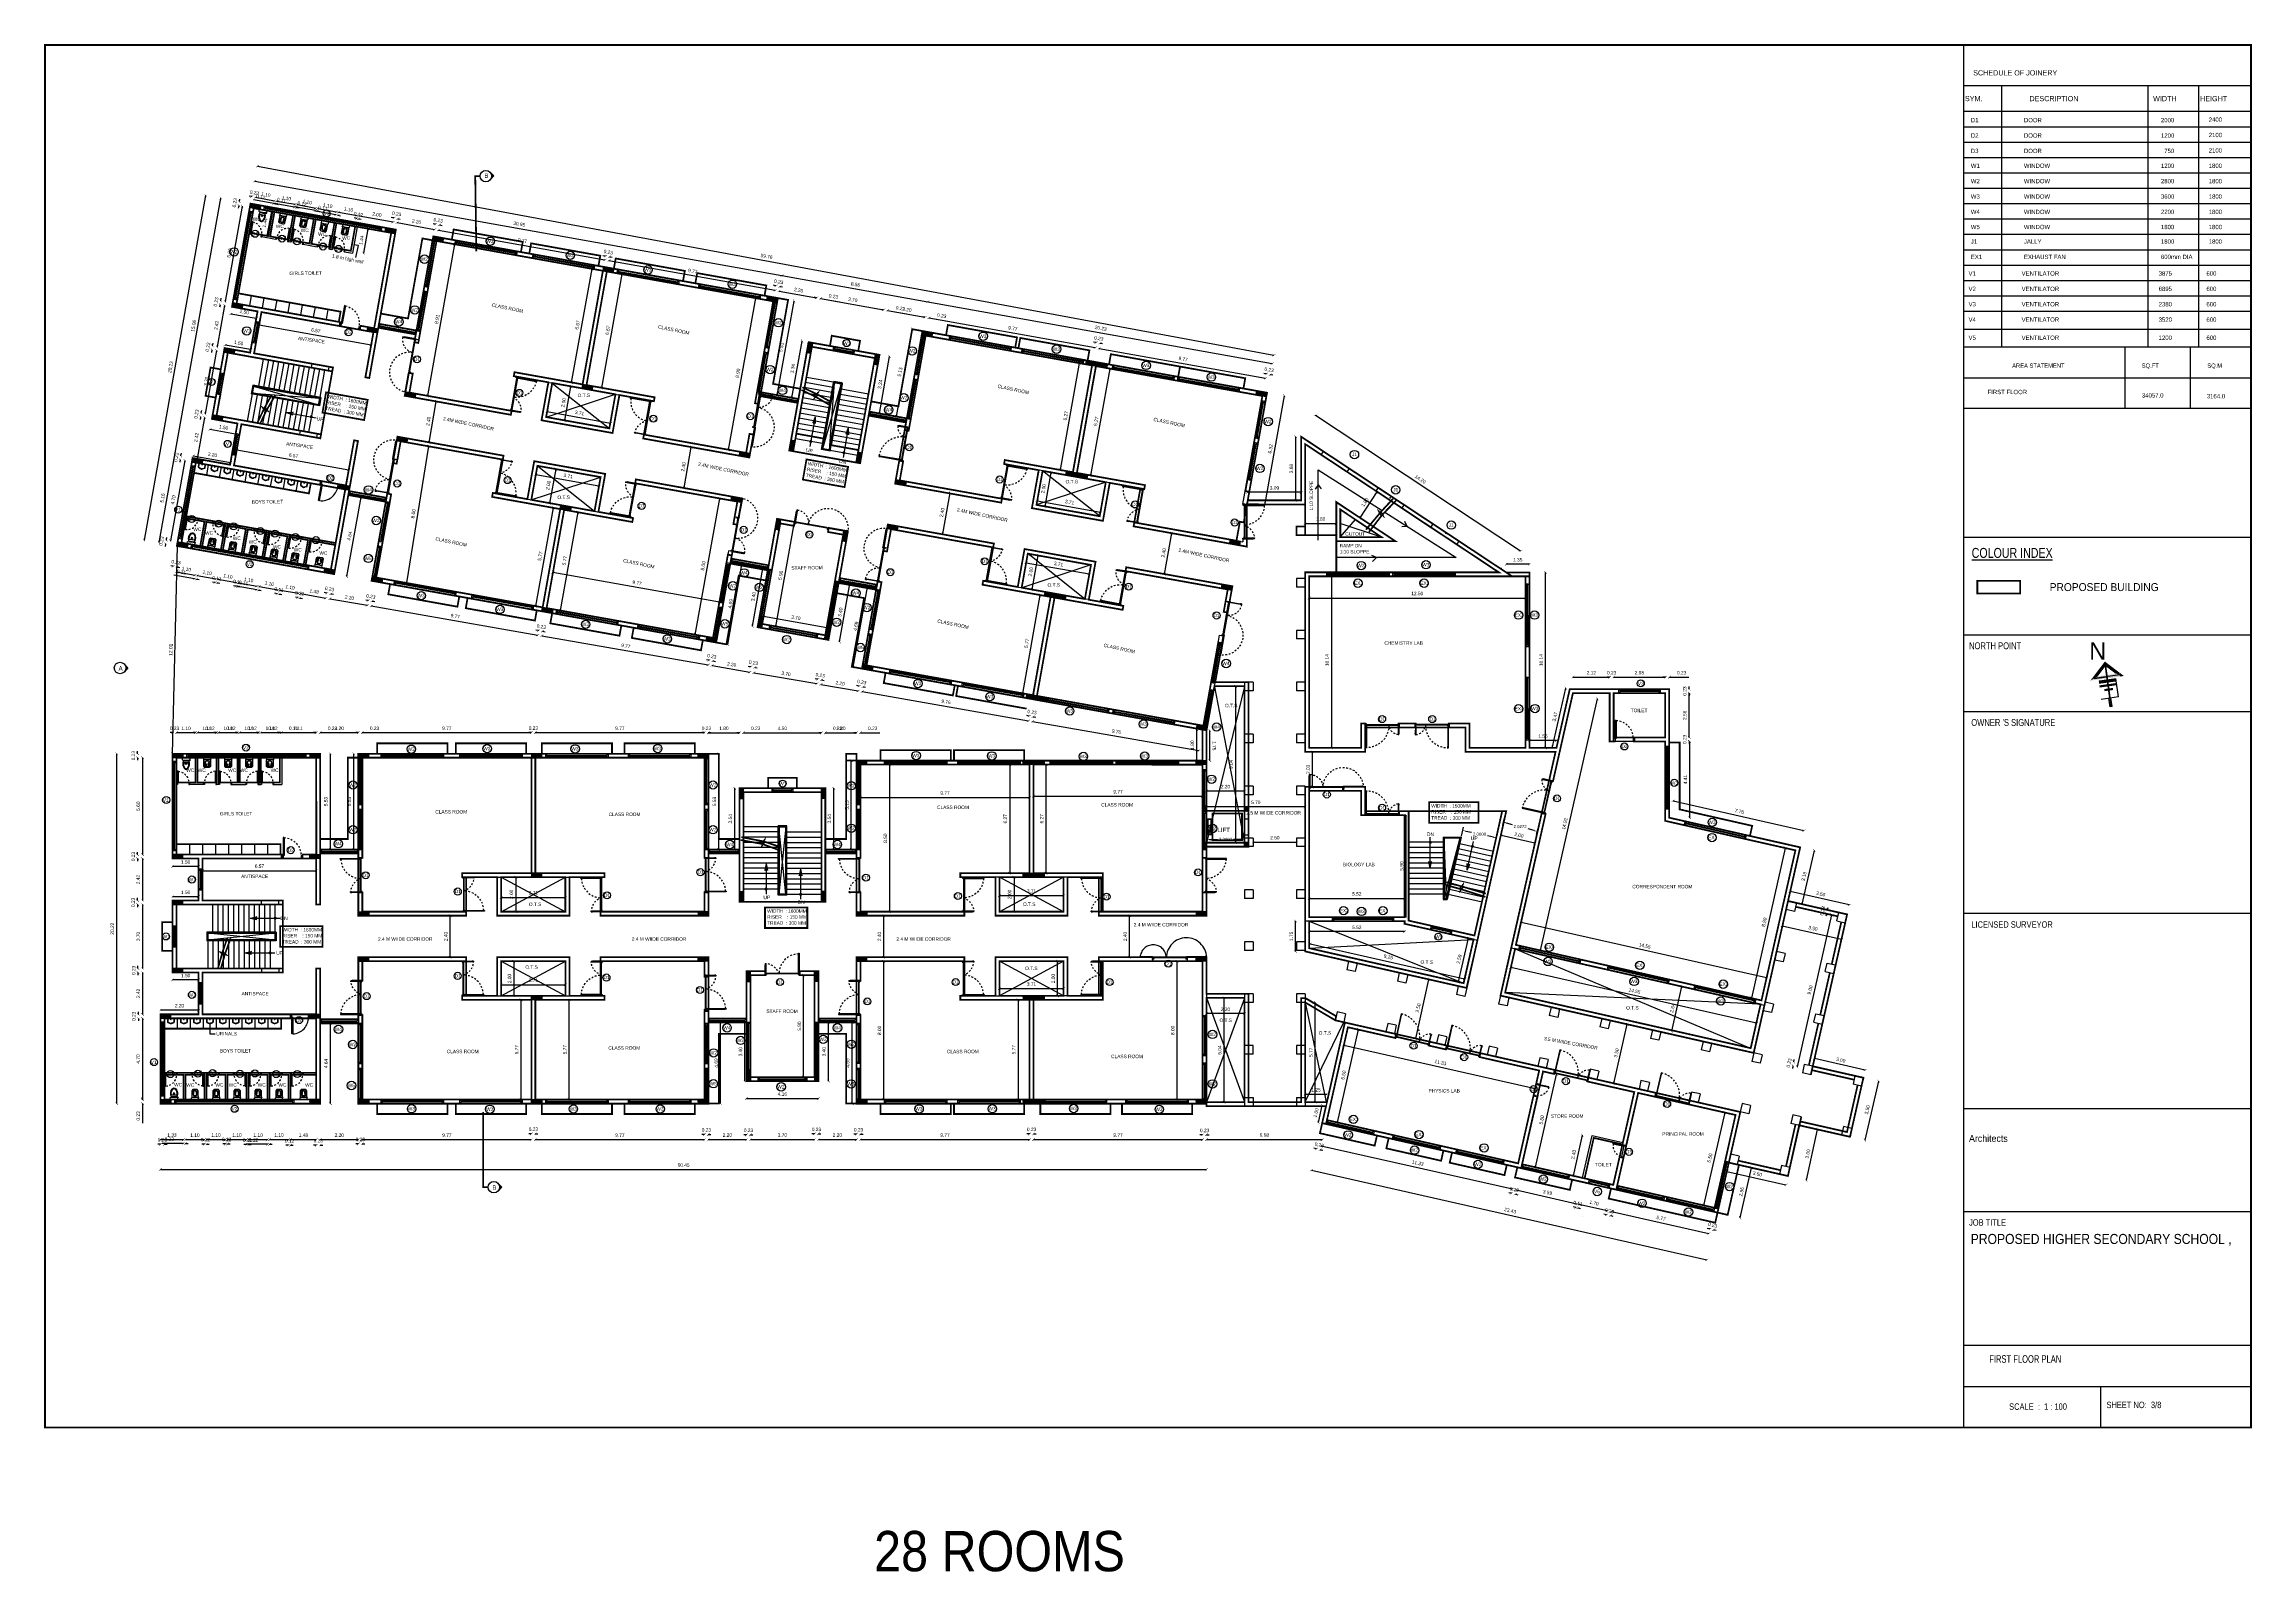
# Model space of a CAD drawing. Header units: metres. Extents: x 6101839 to 6102590, y -6659932 to -6659648.
# Drawn here: x 6102190.7 to 6102318.3, y -6659736.6 to -6659648.3 of the extents above; entities that cross this region are included whole.
import ezdxf
from ezdxf.enums import TextEntityAlignment as Align

# ---------------------------------------------------------------- set-up
doc = ezdxf.new("R2010")
doc.units = ezdxf.units.M
doc.header["$LTSCALE"] = 500
doc.header["$MEASUREMENT"] = 0
for name, pattern in [('CENTER', [2, 1.25, -0.25, 0.25, -0.25]), ('DASHED2', [0.375, 0.25, -0.125]), ('HIDDEN', [0.375, 0.25, -0.125])]:
    doc.linetypes.add(name, pattern=pattern)
doc.layers.get('0').update_dxf_attribs({"linetype": 'CONTINUOUS'})
doc.layers.get('Defpoints').update_dxf_attribs({"linetype": 'CONTINUOUS'})
for name, color, linetype in [('above', 250, 'DASHED2'), ('Area', 3, 'CONTINUOUS'), ('Bldg', 44, 'CONTINUOUS'), ('BLK_1_FLR_0_EXIT_WIDTH_DOOR', 2, 'CONTINUOUS'), ('BLK_1_FLR_1_AC_ROOM_1', 117, 'CONTINUOUS'), ('BLK_1_FLR_1_BLT_UP_AREA', 26, 'CONTINUOUS'), ('BLK_1_FLR_1_BLT_UP_AREA_DEDUCT', 26, 'CONTINUOUS'), ('BLK_1_FLR_1_CARPET_AREA', 25, 'CONTINUOUS'), ('BLK_1_FLR_1_CHAJJA', 6, 'CONTINUOUS'), ('BLK_1_FLR_1_EXIT_WIDTH_STAIR', 1, 'CONTINUOUS'), ('BLK_1_FLR_1_FIRESTAIR_1', 1, 'CONTINUOUS'), ('BLK_1_FLR_1_LIFT_1', 30, 'CONTINUOUS'), ('BLK_1_FLR_1_REGULAR_ROOM_1', 117, 'CONTINUOUS'), ('BLK_1_FLR_1_REGULAR_ROOM_2', 117, 'CONTINUOUS'), ('BLK_1_FLR_1_SP_WC', 233, 'CONTINUOUS'), ('BLK_1_FLR_1_URINAL', 235, 'CONTINUOUS'), ('BLK_1_FLR_1_VENTILATION_SHAFT', 6, 'CONTINUOUS'), ('BLK_1_FLR_1_WATER_CLOSET', 213, 'CONTINUOUS'), ('BLK_1_FLR_1_WC_BATH', 223, 'CONTINUOUS'), ('BLK_1_LVL_1_BLDG_FOOT_PRINT', 1, 'CONTINUOUS'), ('COL', 2, 'CONTINUOUS'), ('COLUMN', 2, 'CONTINUOUS'), ('DIM', 205, 'CONTINUOUS'), ('DIM1', 5, 'CONTINUOUS'), ('DOOR', 252, 'CONTINUOUS'), ('DOORTEXT', 13, 'CONTINUOUS'), ('ED', 30, 'CONTINUOUS'), ('FURN', 156, 'CONTINUOUS'), ('FURN1', 252, 'CONTINUOUS'), ('FURNITURE', 252, 'CONTINUOUS'), ('FURNITURES', 252, 'CONTINUOUS'), ('HAT', 15, 'CONTINUOUS'), ('HATCH', 15, 'CONTINUOUS'), ('ID', 3, 'CONTINUOUS'), ('norms', 4, 'CONTINUOUS'), ('railing', 14, 'CONTINUOUS'), ('SECLINE', 2, 'CENTER'), ('STEPS', 233, 'CONTINUOUS'), ('T E X T', 7, 'CONTINUOUS'), ('TEXT', 4, 'CONTINUOUS'), ('TEXT1', 7, 'CONTINUOUS'), ('TITLE', 7, 'CONTINUOUS'), ('TOILET', 8, 'CONTINUOUS'), ('W-SCH', 205, 'CONTINUOUS'), ('wall', 125, 'CONTINUOUS'), ('WALL TILE', 251, 'CONTINUOUS'), ('wall1', 125, 'CONTINUOUS'), ('WIN', 252, 'CONTINUOUS'), ('WINDOWS', 252, 'CONTINUOUS')]:
    doc.layers.add(name, color=color, linetype=linetype)
doc.layers.add('AR_MISCELLANEOUS', color=250, linetype='CONTINUOUS', lineweight=5)
doc.styles.add('A', font='GOTHIC.TTF', dxfattribs={"width": 0.96, "height": 6.5})
doc.styles.add('GD', font='GOTHIC.TTF')
doc.styles.add('GRIDTEXT', font='GOTHIC.TTF', dxfattribs={"height": 6})
doc.styles.add('J2', font='GOTHIC.TTF', dxfattribs={"height": 4.75})
doc.styles.add('RM', font='GOTHIC.TTF')
doc.styles.add('S2', font='GOTHIC.TTF')
doc.styles.add('SCRIPTC', font='GOTHIC.TTF', dxfattribs={"height": 48})
doc.styles.get("Standard").update_dxf_attribs({"font": 'GOTHIC.TTF'})
doc.styles.add('TITLE1', font='GOTHIC.TTF', dxfattribs={"width": 0.75, "height": 0.2})
doc.styles.add('USA TEXT', font='GOTHIC.TTF')
doc.dimstyles.new('1-100-ED', dxfattribs={"dimtxt": 0.2, "dimasz": 0.15, "dimexe": 0.18, "dimexo": 0.0625, "dimgap": 0.15, "dimtad": 1, "dimzin": 0, "dimdsep": 46, "dimtxsty": 'USA TEXT', "dimblk": 'ARCHTICK', "dimcen": 0.1, "dimse1": 1, "dimse2": 1, "dimclrd": 256, "dimclrt": 256, "dimadec": 0, "dimazin": 0, "dimtfac": 1, "dimtofl": 0, "dimtmove": 0, "dimatfit": 3, "dimldrblk": 'ARCHTICK', "dimfxl": 0.18, "dimtolj": 1, "dimtzin": 0, "dimarcsym": 0})
doc.dimstyles.get("Standard").update_dxf_attribs({"dimtxt": 0.18, "dimasz": 0.18, "dimexe": 0.18, "dimexo": 0.0625, "dimgap": 0.09, "dimtad": 0, "dimtih": 1, "dimtoh": 1, "dimdec": 4, "dimzin": 0, "dimdsep": 46, "dimtxsty": 'Standard', "dimcen": 0.09, "dimadec": 0, "dimazin": 0, "dimtfac": 1, "dimtdec": 4, "dimtofl": 0, "dimtmove": 0, "dimatfit": 3, "dimfxl": 1, "dimtolj": 1, "dimtzin": 0, "dimarcsym": 0})
doc.dimstyles.new('STANDARD$0', dxfattribs={"dimtxt": 7, "dimasz": 3, "dimexe": 3, "dimexo": 1, "dimgap": 1.5, "dimtad": 1, "dimdec": 1, "dimzin": 1, "dimdsep": 46, "dimlunit": 4, "dimtxsty": 'Standard', "dimblk": 'OBLIQUE', "dimcen": 0.09375, "dimdle": 1, "dimclrd": 8, "dimclre": 8, "dimclrt": 7, "dimadec": 1, "dimazin": 0, "dimtfac": 1, "dimtdec": 1, "dimtix": 1, "dimtmove": 2, "dimatfit": 3, "dimldrblk": 'ARCHTICK', "dimfxl": 1, "dimfrac": 2, "dimtolj": 1, "dimtzin": 0, "dimarcsym": 0})

# ---------------------------------------------------------------- blocks, each defined once
blk = doc.blocks.new('A$C607F0CF8')
at = {"layer": 'FURNITURES', "color": 233}
for p, q in [((-37, -280), (-37, -342)), ((-37, -342), (-22, -342)), ((-22, -330), (-16, -330)), ((-22, -342), (-22, -330)), ((-16, -342), (-16, -330)), ((-16, -342), (0, -342)), ((0, -342), (0, -267)), ((-37, -2180), (-37, -2118)), ((-37, -2118), (-22, -2118)), ((-22, -2118), (-22, -2130)), ((-22, -2130), (-16, -2130)), ((-16, -2118), (0, -2118)), ((-16, -2118), (-16, -2130)), ((0, -2118), (0, -2193))]:
    blk.add_line(p, q, dxfattribs=at)
at = {"layer": 'FURNITURES', "color": 250}
for p, q in [((-37, -2118), (-37, -342)), ((-22, -2118), (-22, -330)), ((-16, -2118), (-16, -330)), ((0, -2118), (0, -342))]:
    blk.add_line(p, q, dxfattribs=at)
at = {"layer": 'FURNITURES', "color": 250, "linetype": 'HIDDEN', "ltscale": 0.5}
for centre, radius, start, end in [((-285, -219), 847, 286.98349, 356.74918), ((-37, -2193), 1163, 1.84777, 90.00146)]:
    blk.add_arc(centre, radius, start, end, dxfattribs=at)
at = {"layer": 'wall', "color": 7}
for p, q in [((-37, -267), (0, -267)), ((-37, -267), (-37, -280)), ((0, -230), (75, -230)), ((0, -230), (0, -267)), ((75, -267), (0, -267)), ((62, -246), (62, -252)), ((75, -246), (62, -246)), ((75, -252), (62, -252)), ((75, -230), (75, -246)), ((75, -230), (486, -230)), ((75, -246), (499, -246)), ((75, -252), (75, -267)), ((75, -252), (499, -252)), ((486, -267), (75, -267)), ((561, -230), (486, -230)), ((486, -230), (486, -246)), ((486, -246), (499, -246)), ((486, -252), (486, -267)), ((486, -252), (499, -252)), ((561, -267), (486, -267)), ((499, -246), (499, -252)), ((561, -230), (561, -267)), ((-37, -2193), (-37, -2180)), ((-37, -2193), (0, -2193)), ((0, -2155), (75, -2155)), ((0, -2155), (0, -2193)), ((75, -2193), (0, -2193)), ((62, -2171), (62, -2177)), ((75, -2171), (62, -2171)), ((75, -2177), (62, -2177)), ((75, -2155), (75, -2171)), ((75, -2155), (1088, -2155)), ((75, -2171), (1100, -2171)), ((75, -2177), (75, -2193)), ((75, -2177), (1100, -2177)), ((1088, -2192), (75, -2193)), ((1162, -2155), (1088, -2155)), ((1088, -2155), (1088, -2171)), ((1088, -2171), (1100, -2171)), ((1088, -2177), (1088, -2192)), ((1088, -2177), (1100, -2177)), ((1162, -2192), (1088, -2192)), ((1100, -2171), (1100, -2177)), ((1162, -2155), (1162, -2192))]:
    blk.add_line(p, q, dxfattribs=at)
for points in [[(0, -267), (0, -230), (-100, -230), (-100, -280), (-37, -280)], [(0, -2193), (0, -2230), (-100, -2230), (-100, -2180), (-37, -2180)]]:
    blk.add_lwpolyline(points, dxfattribs=at)
blk = doc.blocks.new('PIO-DOOR 750')
at = {"layer": 'FURN1'}
for p, q in [((-110, -50), (-110, 0)), ((0, -50), (-110, -50)), ((-110, -700), (-110, -750)), ((0, -700), (-110, -700)), ((0, -50), (0, 0)), ((0, -663), (0, -750)), ((649, -663), (0, -663)), ((649, -700), (0, -700)), ((649, -663), (649, -700))]:
    blk.add_line(p, q, dxfattribs=at)
at = {"layer": 'FURN1', "linetype": 'HIDDEN', "ltscale": 0.5}
blk.add_arc((0, -700), 650, 3.3033, 90.00406, dxfattribs=at)
blk = doc.blocks.new('western closet')
at = {"layer": 'FURN1'}
for p, q in [((-223, 326), (-223, 239)), ((-204, 346), (207, 346)), ((-140, 167), (143, 167)), ((-132, 64), (139, 64)), ((-50, 167), (-50, 205)), ((52, 167), (52, 205)), ((226, 326), (226, 239))]:
    blk.add_line(p, q, dxfattribs=at)
blk.add_circle((0, 0), 51.1, dxfattribs=at)
for centre, radius, start, end in [((-204, 326), 19.2, 90, 180), ((-204, 239), 19.2, 180, 260.95349), ((1, 1530), 1326, 260.95349, 279.04651), ((222, -14), 416, 155.87402, 220.77042), ((-140, 148), 19.2, 90, 154.78986), ((232, -10), 388, 171.27415, 220.00869), ((-132, 45), 19.2, 90, 170.77157), ((-210, -19), 374, 319.99909, 10.53839), ((-200, -23), 402, 319.22663, 26.51097), ((139, 45), 19.2, 11.16611, 90), ((143, 148), 19.2, 27.70762, 90), ((209, 235), 46.9, 206.49391, 339.61924), ((219, 241), 40.7, 216.80119, 326.66254), ((207, 326), 19.2, 0, 90), ((207, 239), 19.2, 279.04651, 0), ((6, -195), 134, 222.67226, 317.32774), ((6, -195), 96.2, 222.67226, 317.32774)]:
    blk.add_arc(centre, radius, start, end, dxfattribs=at)
blk = doc.blocks.new('NEWCOL')
at = {"layer": 'HATCH'}
h = blk.add_hatch(dxfattribs=at)
h.set_pattern_fill('ANSI31', color=256, scale=3, angle=270, style=0)
h.set_pattern_definition([(315, (-629970.926, -258732.088), (6.73519209, 6.73519209), [])])
h.paths.add_polyline_path([(0, 115), (-115, 115), (-115, 0), (-37.5, 0), (-37.5, 37.5), (0, 37.5)])
h.paths.add_polyline_path([(115, 115), (0, 115), (0, 37.5), (37.5, 37.5), (37.5, 0), (115, 0)])
h.paths.add_polyline_path([(115, 0), (37.5, 0), (37.5, -37.5), (0, -37.5), (0, -485), (115, -485)])
h.paths.add_polyline_path([(0, -37.5), (-37.5, -37.5), (-37.5, 0), (-115, 0), (-115, -485), (0, -485)])
at = {"layer": 'COL'}
for p, q in [((-115, 0), (115, 0)), ((0, -485), (0, 115))]:
    blk.add_line(p, q, dxfattribs=at)
for points in [[(-115, -485), (115, -485), (115, 115), (-115, 115)], [(-37.5, -37.5), (37.5, -37.5), (37.5, 37.5), (-37.5, 37.5)]]:
    blk.add_lwpolyline(points, close=True, dxfattribs=at)
blk = doc.blocks.new('UR')
at = {"layer": 'FURN'}
for points in [[(10.9, -15.5), (9.4, -19.1, -0.259777), (7.8, -20), (1.1, -20, -0.414214), (0, -18.9), (0, -5.1, -0.414214), (1.1, -4), (7.8, -4, -0.259028), (9.3, -4.9), (11.1, -8.4, -0.099656), (11.5, -9.3), (12.2, -10.7, -0.305219), (12.2, -13.2), (11.5, -14.5, 0.003191)], [(10.3, -15.2), (8.7, -18.8, -0.248308), (7.8, -19.3), (1.1, -19.3, -0.414214), (0.7, -18.9), (0.7, -5.1, -0.414214), (1.1, -4.7), (7.8, -4.7, -0.250765), (8.7, -5.2), (10.5, -8.8, -0.118106), (10.9, -9.6), (11.6, -11.1, -0.318105), (11.6, -12.8), (10.8, -14.1, 0.003294)]]:
    blk.add_lwpolyline(points, format="xyb", close=True, dxfattribs=at)
blk.add_circle((1.9, -11.9), 0.739, dxfattribs=at)
blk = doc.blocks.new('WC')
at = {"layer": 'FURN'}
for p, q in [((-202, 17), (-202, 96)), ((-185, 0), (185, 0)), ((202, 17), (202, 96))]:
    blk.add_line(p, q, dxfattribs=at)
for centre, major_axis, start_param, end_param in [((-185, 96), (17.2, 1.6), 1.633768, 3.046673), ((-185, 17), (17.1, 2.3), 3.0094762, 4.5802726), ((0, -1066), (1193, 0), 1.4129047, 1.7286873), ((187, 99), (42.2, 0.3), 0.3485494, 2.6720246), ((196, 94), (36.7, -0.3), 0.5907622, 2.5082045), ((185, 17), (17.1, -2.3), -1.4386799, 0.1321164), ((185, 96), (17.2, -1.6), 0.0949196, 1.5078246)]:
    blk.add_ellipse(centre, major_axis=major_axis, ratio=1, start_param=start_param, end_param=end_param, dxfattribs=at)
at = {"layer": 'TOILET'}
for p, q in [((-128, 576), (-190, 514)), ((-190, 514), (-190, 115)), ((-190, 115), (-188, 113)), ((-124, 566), (-180, 510)), ((-180, 510), (-180, 119)), ((-55, 489), (-180, 489)), ((-59, 441), (-180, 441)), ((-60, 393), (-180, 393)), ((-69, 345), (-180, 345)), ((-86, 297), (-180, 297)), ((-180, 119), (-176, 114)), ((128, 576), (-128, 576)), ((124, 566), (-124, 566)), ((55, 489), (180, 489)), ((59, 441), (180, 441)), ((60, 393), (180, 393)), ((69, 345), (180, 345)), ((86, 297), (180, 297)), ((180, 510), (124, 566)), ((190, 514), (128, 576)), ((176, 114), (180, 119)), ((180, 141), (180, 510)), ((180, 119), (180, 127)), ((188, 113), (190, 115)), ((190, 141), (190, 514)), ((190, 115), (190, 130))]:
    blk.add_line(p, q, dxfattribs=at)
for centre, radius, start, end in [((0, 250), 98.1, 153.84605, 26.15395), ((-392, 429), 333, 335.87153, 5.79272), ((0, 463), 61.1, 352.86275, 180.22138), ((347, 420), 288, 173.08413, 206.15395)]:
    blk.add_arc(centre, radius, start, end, dxfattribs=at)
at = {"layer": 'WALL TILE', "ltscale": 0.5}
blk.add_arc((0, 98), 119, 49.72364, 130.27636, dxfattribs=at)
blk = doc.blocks.new('DN')
at = {"layer": 'FURNITURES', "color": 250}
for p, q in [((-73, 132), (319, 1863)), ((-57, 128), (337, 1872)), ((-51, 127), (343, 1870)), ((-36, 123), (356, 1855))]:
    blk.add_line(p, q, dxfattribs=at)
at = {"layer": 'FURNITURES', "color": 233}
for p, q in [((319, 1863), (336, 1936)), ((334, 1860), (319, 1863)), ((334, 1860), (337, 1872)), ((343, 1870), (337, 1872)), ((340, 1858), (343, 1870)), ((356, 1855), (340, 1858)), ((369, 1916), (356, 1855)), ((-73, 132), (-89, 59)), ((-57, 128), (-73, 132)), ((-57, 128), (-60, 116)), ((-54, 115), (-60, 116)), ((-51, 127), (-54, 115)), ((-36, 123), (-51, 127)), ((-50, 63), (-36, 123))]:
    blk.add_line(p, q, dxfattribs=at)
at = {"layer": 'FURNITURES', "color": 250, "linetype": 'HIDDEN', "ltscale": 0.5}
for centre, radius, start, end in [((-81, 94), 1329, 77.25003, 168.82558), ((414, 1987), 630, 173.34908, 254.72973)]:
    blk.add_arc(centre, radius, start, end, dxfattribs=at)
at = {"layer": 'wall', "color": 7}
for p, q in [((-203, 2096), (-211, 2060)), ((-211, 2060), (-139, 2044)), ((-203, 2096), (-130, 2080)), ((-146, 2068), (-147, 2061)), ((266, 1968), (-147, 2061)), ((-135, 2059), (-147, 2061)), ((267, 1974), (-146, 2068)), ((-134, 2065), (-146, 2068)), ((-135, 2059), (-139, 2044)), ((-139, 2044), (263, 1953)), ((-130, 2080), (-134, 2065)), ((271, 1989), (-130, 2080)), ((266, 1968), (263, 1953)), ((263, 1953), (336, 1936)), ((266, 1968), (278, 1965)), ((271, 1989), (267, 1974)), ((267, 1974), (280, 1971)), ((344, 1973), (271, 1989)), ((280, 1971), (278, 1965)), ((344, 1973), (336, 1936)), ((372, 1928), (336, 1936)), ((372, 1928), (369, 1916)), ((-1377, 388), (-1385, 352)), ((-1385, 352), (-1314, 336)), ((-1377, 388), (-1306, 371)), ((-1321, 359), (-1322, 353)), ((-157, 90), (-1322, 353)), ((-1311, 351), (-1322, 353)), ((-156, 96), (-1321, 359)), ((-1309, 357), (-1321, 359)), ((-1311, 351), (-1314, 336)), ((-1314, 336), (-160, 75)), ((-1306, 371), (-1309, 357)), ((-152, 110), (-1306, 371)), ((-157, 90), (-160, 75)), ((-160, 75), (-89, 59)), ((-157, 90), (-145, 87)), ((-152, 110), (-156, 96)), ((-156, 96), (-144, 93)), ((-81, 94), (-152, 110)), ((-144, 93), (-145, 87)), ((-81, 94), (-89, 59)), ((-53, 50), (-89, 59)), ((-53, 50), (-50, 63))]:
    blk.add_line(p, q, dxfattribs=at)
for points in [[(336, 1936), (344, 1973), (441, 1951), (430, 1902), (369, 1916)], [(-89, 59), (-97, 22), (0, 0), (11, 49), (-50, 63)]]:
    blk.add_lwpolyline(points, dxfattribs=at)
blk = doc.blocks.new('_ArchTick')
at = {"color": 0, "linetype": 'ByBlock', "const_width": 0.15}
blk.add_lwpolyline([(-0.5, -0.5), (0.5, 0.5)], dxfattribs=at)
blk = doc.blocks.new('*D252')
at = {"layer": 'Defpoints', "color": 0, "transparency": 16777216}
for p in [(6102265.37, -6659676.02), (6102263.57, -6659676.44), (6102265.37, -6659676.44)]:
    blk.add_point(p, dxfattribs=at)
at = {"layer": 'ED', "lineweight": -2, "transparency": 16777216}
blk.add_line((6102263.57, -6659676.02), (6102265.37, -6659676.02), dxfattribs=at)
at = {"layer": 'ED', "lineweight": -2, "transparency": 16777216, "xscale": 0.15, "yscale": 0.15, "zscale": 0.15, "rotation": 180}
blk.add_blockref('_ArchTick', (6102263.57, -6659676.02), dxfattribs=at)
at = {"layer": 'ED', "lineweight": -2, "transparency": 16777216, "xscale": 0.15, "yscale": 0.15, "zscale": 0.15}
blk.add_blockref('_ArchTick', (6102265.37, -6659676.02), dxfattribs=at)
at = {"layer": 'ED', "transparency": 16777216, "insert": (6102264.47, -6659675.76), "char_height": 0.2, "attachment_point": 5, "style": 'USA TEXT'}
blk.add_mtext('\\A1;1.80', dxfattribs=at)
blk = doc.blocks.new('*D253')
at = {"layer": 'Defpoints', "color": 0, "transparency": 16777216}
for p in [(6102267.74, -6659674.18), (6102267.74, -6659674.18), (6102266.75, -6659675.68)]:
    blk.add_point(p, dxfattribs=at)
at = {"layer": 'ED', "lineweight": -2, "transparency": 16777216}
blk.add_line((6102266.75, -6659675.68), (6102267.74, -6659674.18), dxfattribs=at)
at = {"layer": 'ED', "lineweight": -2, "transparency": 16777216, "xscale": 0.15, "yscale": 0.15, "zscale": 0.15}
for p, rotation in [((6102267.74, -6659674.18), 56.49975555714046), ((6102266.75, -6659675.68), 236.4997555571405)]:
    blk.add_blockref('_ArchTick', p, dxfattribs=dict(at, rotation=rotation))
at = {"layer": 'ED', "transparency": 16777216, "insert": (6102267.03, -6659674.79), "char_height": 0.2, "attachment_point": 5, "rotation": 56.4998, "style": 'USA TEXT'}
blk.add_mtext('\\A1;1.80', dxfattribs=at)
blk = doc.blocks.new('*D254')
at = {"layer": 'Defpoints', "color": 0, "transparency": 16777216}
for p in [(6102276.05, -6659699.07), (6102275.76, -6659700.37), (6102289.95, -6659703.57)]:
    blk.add_point(p, dxfattribs=at)
at = {"layer": 'ED', "lineweight": -2, "transparency": 16777216}
blk.add_line((6102290.24, -6659702.27), (6102276.05, -6659699.07), dxfattribs=at)
at = {"layer": 'ED', "lineweight": -2, "transparency": 16777216, "xscale": 0.15, "yscale": 0.15, "zscale": 0.15}
for p, rotation in [((6102276.05, -6659699.07), 167.2736309809932), ((6102290.24, -6659702.27), 347.2736309809932)]:
    blk.add_blockref('_ArchTick', p, dxfattribs=dict(at, rotation=rotation))
at = {"layer": 'ED', "transparency": 16777216, "insert": (6102283.2, -6659700.42), "char_height": 0.2, "attachment_point": 5, "rotation": 347.2736, "style": 'USA TEXT'}
blk.add_mtext('\\A1;14.55', dxfattribs=at)
blk = doc.blocks.new('*D255')
at = {"layer": 'Defpoints', "color": 0, "transparency": 16777216}
for p in [(6102291.34, -6659694.77), (6102291.91, -6659694.9), (6102289.95, -6659703.57)]:
    blk.add_point(p, dxfattribs=at)
at = {"layer": 'ED', "lineweight": -2, "transparency": 16777216}
blk.add_line((6102289.38, -6659703.44), (6102291.34, -6659694.77), dxfattribs=at)
at = {"layer": 'ED', "lineweight": -2, "transparency": 16777216, "xscale": 0.15, "yscale": 0.15, "zscale": 0.15}
for p, rotation in [((6102291.34, -6659694.77), 77.26027747371307), ((6102289.38, -6659703.44), 257.2602774737131)]:
    blk.add_blockref('_ArchTick', p, dxfattribs=dict(at, rotation=rotation))
at = {"layer": 'ED', "transparency": 16777216, "insert": (6102290.11, -6659699.05), "char_height": 0.2, "attachment_point": 5, "rotation": 77.2603, "style": 'USA TEXT'}
blk.add_mtext('\\A1;8.89', dxfattribs=at)
blk = doc.blocks.new('*D256')
at = {"layer": 'Defpoints', "color": 0, "transparency": 16777216}
for p in [(6102285.11, -6659702.72), (6102285.34, -6659702.77), (6102284.53, -6659705.3)]:
    blk.add_point(p, dxfattribs=at)
at = {"layer": 'ED', "lineweight": -2, "transparency": 16777216}
blk.add_line((6102284.76, -6659705.35), (6102285.34, -6659702.77), dxfattribs=at)
at = {"layer": 'ED', "lineweight": -2, "transparency": 16777216, "xscale": 0.15, "yscale": 0.15, "zscale": 0.15}
for p, rotation in [((6102285.34, -6659702.77), 77.25036678917418), ((6102284.76, -6659705.35), 257.2503667891742)]:
    blk.add_blockref('_ArchTick', p, dxfattribs=dict(at, rotation=rotation))
at = {"layer": 'ED', "transparency": 16777216, "insert": (6102284.8, -6659704.01), "char_height": 0.2, "attachment_point": 5, "rotation": 77.2504, "style": 'USA TEXT'}
blk.add_mtext('\\A1;2.64', dxfattribs=at)
blk = doc.blocks.new('*D257')
at = {"layer": 'Defpoints', "color": 0, "transparency": 16777216}
for p in [(6102275.46, -6659701.67), (6102275.13, -6659703.12), (6102289.32, -6659706.33)]:
    blk.add_point(p, dxfattribs=at)
at = {"layer": 'ED', "lineweight": -2, "transparency": 16777216}
blk.add_line((6102289.65, -6659704.88), (6102275.46, -6659701.67), dxfattribs=at)
at = {"layer": 'ED', "lineweight": -2, "transparency": 16777216, "xscale": 0.15, "yscale": 0.15, "zscale": 0.15}
for p, rotation in [((6102275.46, -6659701.67), 167.250366772505), ((6102289.65, -6659704.88), 347.250366772505)]:
    blk.add_blockref('_ArchTick', p, dxfattribs=dict(at, rotation=rotation))
at = {"layer": 'ED', "transparency": 16777216, "insert": (6102282.61, -6659703.03), "char_height": 0.2, "attachment_point": 5, "rotation": 347.2504, "style": 'USA TEXT'}
blk.add_mtext('\\A1;14.55', dxfattribs=at)
blk = doc.blocks.new('*D258')
at = {"layer": 'Defpoints', "color": 0, "transparency": 16777216}
for p in [(6102270.49, -6659702.31), (6102270.73, -6659702.36), (6102269.71, -6659705.72)]:
    blk.add_point(p, dxfattribs=at)
at = {"layer": 'ED', "lineweight": -2, "transparency": 16777216}
blk.add_line((6102269.96, -6659705.78), (6102270.73, -6659702.36), dxfattribs=at)
at = {"layer": 'ED', "lineweight": -2, "transparency": 16777216, "xscale": 0.15, "yscale": 0.15, "zscale": 0.15}
for p, rotation in [((6102270.73, -6659702.36), 77.25036679670517), ((6102269.96, -6659705.78), 257.2503667967052)]:
    blk.add_blockref('_ArchTick', p, dxfattribs=dict(at, rotation=rotation))
at = {"layer": 'ED', "transparency": 16777216, "insert": (6102270.1, -6659704.01), "char_height": 0.2, "attachment_point": 5, "rotation": 77.2504, "style": 'USA TEXT'}
blk.add_mtext('\\A1;3.50', dxfattribs=at)
blk = doc.blocks.new('*D259')
at = {"layer": 'Defpoints', "color": 0, "transparency": 16777216}
for p in [(6102291.48, -6659697.83), (6102294.89, -6659698.6), (6102294.57, -6659700.04)]:
    blk.add_point(p, dxfattribs=at)
at = {"layer": 'ED', "lineweight": -2, "transparency": 16777216}
blk.add_line((6102291.15, -6659699.27), (6102294.57, -6659700.04), dxfattribs=at)
at = {"layer": 'ED', "lineweight": -2, "transparency": 16777216, "xscale": 0.15, "yscale": 0.15, "zscale": 0.15}
for p, rotation in [((6102291.15, -6659699.27), 167.2503667487304), ((6102294.57, -6659700.04), 347.2503667487304)]:
    blk.add_blockref('_ArchTick', p, dxfattribs=dict(at, rotation=rotation))
at = {"layer": 'ED', "transparency": 16777216, "insert": (6102292.92, -6659699.41), "char_height": 0.2, "attachment_point": 5, "rotation": 347.2504, "style": 'USA TEXT'}
blk.add_mtext('\\A1;3.50', dxfattribs=at)
blk = doc.blocks.new('*D260')
at = {"layer": 'Defpoints', "color": 0, "transparency": 16777216}
for p in [(6102281.2, -6659704.73), (6102282.19, -6659704.95), (6102280.43, -6659708.15)]:
    blk.add_point(p, dxfattribs=at)
at = {"layer": 'ED', "lineweight": -2, "transparency": 16777216}
blk.add_line((6102281.42, -6659708.37), (6102282.19, -6659704.95), dxfattribs=at)
at = {"layer": 'ED', "lineweight": -2, "transparency": 16777216, "xscale": 0.15, "yscale": 0.15, "zscale": 0.15}
for p, rotation in [((6102282.19, -6659704.95), 77.25036673386033), ((6102281.42, -6659708.37), 257.2503667338603)]:
    blk.add_blockref('_ArchTick', p, dxfattribs=dict(at, rotation=rotation))
at = {"layer": 'ED', "transparency": 16777216, "insert": (6102281.56, -6659706.61), "char_height": 0.2, "attachment_point": 5, "rotation": 77.2504, "style": 'USA TEXT'}
blk.add_mtext('\\A1;3.50', dxfattribs=at)
blk = doc.blocks.new('*D261')
at = {"layer": 'Defpoints', "color": 0, "transparency": 16777216}
for p in [(6102263.8, -6659678.84), (6102263.8, -6659688.98), (6102265.1, -6659688.98)]:
    blk.add_point(p, dxfattribs=at)
at = {"layer": 'ED', "lineweight": -2, "transparency": 16777216}
blk.add_line((6102265.1, -6659678.84), (6102265.1, -6659688.98), dxfattribs=at)
at = {"layer": 'ED', "lineweight": -2, "transparency": 16777216, "xscale": 0.15, "yscale": 0.15, "zscale": 0.15}
for p, rotation in [((6102265.1, -6659678.84), 90), ((6102265.1, -6659688.98), 270)]:
    blk.add_blockref('_ArchTick', p, dxfattribs=dict(at, rotation=rotation))
at = {"layer": 'ED', "transparency": 16777216, "insert": (6102264.84, -6659683.91), "char_height": 0.2, "attachment_point": 5, "rotation": 90, "style": 'USA TEXT'}
blk.add_mtext('\\A1;10.14', dxfattribs=at)
blk = doc.blocks.new('*D262')
at = {"layer": 'Defpoints', "color": 0, "transparency": 16777216}
for p in [(6102263.8, -6659679.75), (6102276.3, -6659679.76), (6102276.3, -6659680.32)]:
    blk.add_point(p, dxfattribs=at)
at = {"layer": 'ED', "lineweight": -2, "transparency": 16777216}
blk.add_line((6102263.8, -6659680.32), (6102276.3, -6659680.32), dxfattribs=at)
at = {"layer": 'ED', "lineweight": -2, "transparency": 16777216, "xscale": 0.15, "yscale": 0.15, "zscale": 0.15, "rotation": 180}
blk.add_blockref('_ArchTick', (6102263.8, -6659680.32), dxfattribs=at)
at = {"layer": 'ED', "lineweight": -2, "transparency": 16777216, "xscale": 0.15, "yscale": 0.15, "zscale": 0.15}
blk.add_blockref('_ArchTick', (6102276.3, -6659680.32), dxfattribs=at)
at = {"layer": 'ED', "transparency": 16777216, "insert": (6102270.05, -6659680.06), "char_height": 0.2, "attachment_point": 5, "style": 'USA TEXT'}
blk.add_mtext('\\A1;12.50', dxfattribs=at)
blk = doc.blocks.new('*D263')
at = {"layer": 'Defpoints', "color": 0, "transparency": 16777216}
for p in [(6102279.05, -6659685.82), (6102280.46, -6659686.14), (6102275.76, -6659700.37)]:
    blk.add_point(p, dxfattribs=at)
at = {"layer": 'ED', "lineweight": -2, "transparency": 16777216}
blk.add_line((6102277.17, -6659700.69), (6102280.46, -6659686.14), dxfattribs=at)
at = {"layer": 'ED', "lineweight": -2, "transparency": 16777216, "xscale": 0.15, "yscale": 0.15, "zscale": 0.15}
for p, rotation in [((6102280.46, -6659686.14), 77.25036677011683), ((6102277.17, -6659700.69), 257.2503667701168)]:
    blk.add_blockref('_ArchTick', p, dxfattribs=dict(at, rotation=rotation))
at = {"layer": 'ED', "transparency": 16777216, "insert": (6102278.57, -6659693.36), "char_height": 0.2, "attachment_point": 5, "rotation": 77.2504, "style": 'USA TEXT'}
blk.add_mtext('\\A1;14.92', dxfattribs=at)
blk = doc.blocks.new('*D264')
at = {"layer": 'Defpoints', "color": 0, "transparency": 16777216}
for p in [(6102199.85, -6659695.38), (6102206.42, -6659695.38), (6102206.42, -6659696.08)]:
    blk.add_point(p, dxfattribs=at)
at = {"layer": 'ED', "lineweight": -2, "transparency": 16777216}
blk.add_line((6102199.85, -6659696.08), (6102206.42, -6659696.08), dxfattribs=at)
at = {"layer": 'ED', "lineweight": -2, "transparency": 16777216, "xscale": 0.15, "yscale": 0.15, "zscale": 0.15, "rotation": 180}
blk.add_blockref('_ArchTick', (6102199.85, -6659696.08), dxfattribs=at)
at = {"layer": 'ED', "lineweight": -2, "transparency": 16777216, "xscale": 0.15, "yscale": 0.15, "zscale": 0.15}
blk.add_blockref('_ArchTick', (6102206.42, -6659696.08), dxfattribs=at)
at = {"layer": 'ED', "transparency": 16777216, "insert": (6102203.14, -6659695.82), "char_height": 0.2, "attachment_point": 5, "style": 'USA TEXT'}
blk.add_mtext('\\A1;6.57', dxfattribs=at)
blk = doc.blocks.new('*D265')
at = {"layer": 'Defpoints', "color": 0, "transparency": 16777216}
for p in [(6102213.72, -6659698.68), (6102214.16, -6659698.68), (6102213.77, -6659701.08)]:
    blk.add_point(p, dxfattribs=at)
at = {"layer": 'ED', "lineweight": -2, "transparency": 16777216}
blk.add_line((6102214.16, -6659701.08), (6102214.16, -6659698.68), dxfattribs=at)
at = {"layer": 'ED', "lineweight": -2, "transparency": 16777216, "xscale": 0.15, "yscale": 0.15, "zscale": 0.15}
for p, rotation in [((6102214.16, -6659698.68), 90), ((6102214.16, -6659701.08), 270)]:
    blk.add_blockref('_ArchTick', p, dxfattribs=dict(at, rotation=rotation))
at = {"layer": 'ED', "transparency": 16777216, "insert": (6102213.91, -6659699.88), "char_height": 0.2, "attachment_point": 5, "rotation": 90, "style": 'USA TEXT'}
blk.add_mtext('\\A1;2.40', dxfattribs=at)
blk = doc.blocks.new('*D266')
at = {"layer": 'Defpoints', "color": 0, "transparency": 16777216}
for p in [(6102281.17, -6659684.89), (6102279.05, -6659685.82), (6102281.17, -6659685.82)]:
    blk.add_point(p, dxfattribs=at)
at = {"layer": 'ED', "lineweight": -2, "transparency": 16777216}
blk.add_line((6102279.05, -6659684.89), (6102281.17, -6659684.89), dxfattribs=at)
at = {"layer": 'ED', "lineweight": -2, "transparency": 16777216, "xscale": 0.15, "yscale": 0.15, "zscale": 0.15, "rotation": 180}
blk.add_blockref('_ArchTick', (6102279.05, -6659684.89), dxfattribs=at)
at = {"layer": 'ED', "lineweight": -2, "transparency": 16777216, "xscale": 0.15, "yscale": 0.15, "zscale": 0.15}
blk.add_blockref('_ArchTick', (6102281.17, -6659684.89), dxfattribs=at)
at = {"layer": 'ED', "transparency": 16777216, "insert": (6102280.11, -6659684.64), "char_height": 0.2, "attachment_point": 5, "style": 'USA TEXT'}
blk.add_mtext('\\A1;2.12', dxfattribs=at)
blk = doc.blocks.new('*D267')
at = {"layer": 'Defpoints', "color": 0, "transparency": 16777216}
for p in [(6102280.25, -6659711.52), (6102279.06, -6659713.71), (6102279.72, -6659713.86)]:
    blk.add_point(p, dxfattribs=at)
at = {"layer": 'ED', "lineweight": -2, "transparency": 16777216}
blk.add_line((6102279.59, -6659711.37), (6102279.06, -6659713.71), dxfattribs=at)
at = {"layer": 'ED', "lineweight": -2, "transparency": 16777216, "xscale": 0.15, "yscale": 0.15, "zscale": 0.15}
for p, rotation in [((6102279.59, -6659711.37), 77.25036676605617), ((6102279.06, -6659713.71), 257.2503667660562)]:
    blk.add_blockref('_ArchTick', p, dxfattribs=dict(at, rotation=rotation))
at = {"layer": 'ED', "transparency": 16777216, "insert": (6102279.08, -6659712.48), "char_height": 0.2, "attachment_point": 5, "rotation": 77.2504, "style": 'USA TEXT'}
blk.add_mtext('\\A1;2.40', dxfattribs=at)
blk = doc.blocks.new('*D268')
at = {"layer": 'Defpoints', "color": 0, "transparency": 16777216}
for p in [(6102277.32, -6659707.68), (6102278.1, -6659707.85), (6102276.11, -6659713.04)]:
    blk.add_point(p, dxfattribs=at)
at = {"layer": 'ED', "lineweight": -2, "transparency": 16777216}
blk.add_line((6102276.88, -6659713.22), (6102278.1, -6659707.85), dxfattribs=at)
at = {"layer": 'ED', "lineweight": -2, "transparency": 16777216, "xscale": 0.15, "yscale": 0.15, "zscale": 0.15}
for p, rotation in [((6102278.1, -6659707.85), 77.25036676984628), ((6102276.88, -6659713.22), 257.2503667698463)]:
    blk.add_blockref('_ArchTick', p, dxfattribs=dict(at, rotation=rotation))
at = {"layer": 'ED', "transparency": 16777216, "insert": (6102277.24, -6659710.48), "char_height": 0.2, "attachment_point": 5, "rotation": 77.2504, "style": 'USA TEXT'}
blk.add_mtext('\\A1;5.50', dxfattribs=at)
blk = doc.blocks.new('*D269')
at = {"layer": 'Defpoints', "color": 0, "transparency": 16777216}
for p in [(6102196.1, -6659689.55), (6102198.95, -6659689.32), (6102198.95, -6659689.55)]:
    blk.add_point(p, dxfattribs=at)
at = {"layer": 'ED', "lineweight": -2, "transparency": 16777216}
for p, q in [((6102196.1, -6659689.32), (6102196.1, -6659689.17)), ((6102196.1, -6659689.55), (6102196.1, -6659689.7))]:
    blk.add_line(p, q, dxfattribs=at)
at = {"layer": 'ED', "lineweight": -2, "transparency": 16777216, "xscale": 0.15, "yscale": 0.15, "zscale": 0.15}
for p, rotation in [((6102196.1, -6659689.32), 270), ((6102196.1, -6659689.55), 90)]:
    blk.add_blockref('_ArchTick', p, dxfattribs=dict(at, rotation=rotation))
at = {"layer": 'ED', "transparency": 16777216, "insert": (6102195.85, -6659689.43), "char_height": 0.2, "attachment_point": 5, "rotation": 90, "style": 'USA TEXT'}
blk.add_mtext('\\A1;0.23', dxfattribs=at)
blk = doc.blocks.new('*D270')
at = {"layer": 'Defpoints', "color": 0, "transparency": 16777216}
for p in [(6102198.95, -6659689.55), (6102196.38, -6659695.15), (6102198.72, -6659695.15)]:
    blk.add_point(p, dxfattribs=at)
at = {"layer": 'ED', "lineweight": -2, "transparency": 16777216}
blk.add_line((6102196.38, -6659689.55), (6102196.38, -6659695.15), dxfattribs=at)
at = {"layer": 'ED', "lineweight": -2, "transparency": 16777216, "xscale": 0.15, "yscale": 0.15, "zscale": 0.15}
for p, rotation in [((6102196.38, -6659689.55), 90), ((6102196.38, -6659695.15), 270)]:
    blk.add_blockref('_ArchTick', p, dxfattribs=dict(at, rotation=rotation))
at = {"layer": 'ED', "transparency": 16777216, "insert": (6102196.13, -6659692.35), "char_height": 0.2, "attachment_point": 5, "rotation": 90, "style": 'USA TEXT'}
blk.add_mtext('\\A1;5.60', dxfattribs=at)
blk = doc.blocks.new('*D271')
at = {"layer": 'Defpoints', "color": 0, "transparency": 16777216}
for p in [(6102198.72, -6659695.15), (6102196.09, -6659695.38), (6102198.72, -6659695.38)]:
    blk.add_point(p, dxfattribs=at)
at = {"layer": 'ED', "lineweight": -2, "transparency": 16777216}
for p, q in [((6102196.09, -6659695.15), (6102196.09, -6659695)), ((6102196.09, -6659695.38), (6102196.09, -6659695.53))]:
    blk.add_line(p, q, dxfattribs=at)
at = {"layer": 'ED', "lineweight": -2, "transparency": 16777216, "xscale": 0.15, "yscale": 0.15, "zscale": 0.15}
for p, rotation in [((6102196.09, -6659695.15), 270), ((6102196.09, -6659695.38), 90)]:
    blk.add_blockref('_ArchTick', p, dxfattribs=dict(at, rotation=rotation))
at = {"layer": 'ED', "transparency": 16777216, "insert": (6102195.84, -6659695.26), "char_height": 0.2, "attachment_point": 5, "rotation": 90, "style": 'USA TEXT'}
blk.add_mtext('\\A1;0.23', dxfattribs=at)
blk = doc.blocks.new('*D272')
at = {"layer": 'Defpoints', "color": 0, "transparency": 16777216}
for p in [(6102198.72, -6659695.38), (6102196.38, -6659697.8), (6102198.88, -6659697.8)]:
    blk.add_point(p, dxfattribs=at)
at = {"layer": 'ED', "lineweight": -2, "transparency": 16777216}
blk.add_line((6102196.38, -6659695.38), (6102196.38, -6659697.8), dxfattribs=at)
at = {"layer": 'ED', "lineweight": -2, "transparency": 16777216, "xscale": 0.15, "yscale": 0.15, "zscale": 0.15}
for p, rotation in [((6102196.38, -6659695.38), 90), ((6102196.38, -6659697.8), 270)]:
    blk.add_blockref('_ArchTick', p, dxfattribs=dict(at, rotation=rotation))
at = {"layer": 'ED', "transparency": 16777216, "insert": (6102196.13, -6659696.59), "char_height": 0.2, "attachment_point": 5, "rotation": 90, "style": 'USA TEXT'}
blk.add_mtext('\\A1;2.42', dxfattribs=at)
blk = doc.blocks.new('*D273')
at = {"layer": 'Defpoints', "color": 0, "transparency": 16777216}
for p in [(6102196.1, -6659698.03), (6102198.87, -6659698.03), (6102198.88, -6659697.8)]:
    blk.add_point(p, dxfattribs=at)
at = {"layer": 'ED', "lineweight": -2, "transparency": 16777216}
for p, q in [((6102196.1, -6659697.8), (6102196.1, -6659697.65)), ((6102196.1, -6659698.03), (6102196.1, -6659698.18))]:
    blk.add_line(p, q, dxfattribs=at)
at = {"layer": 'ED', "lineweight": -2, "transparency": 16777216, "xscale": 0.15, "yscale": 0.15, "zscale": 0.15}
for p, rotation in [((6102196.1, -6659697.8), 270), ((6102196.1, -6659698.03), 90)]:
    blk.add_blockref('_ArchTick', p, dxfattribs=dict(at, rotation=rotation))
at = {"layer": 'ED', "transparency": 16777216, "insert": (6102195.84, -6659697.91), "char_height": 0.2, "attachment_point": 5, "rotation": 90, "style": 'USA TEXT'}
blk.add_mtext('\\A1;0.23', dxfattribs=at)
blk = doc.blocks.new('*D274')
at = {"layer": 'Defpoints', "color": 0, "transparency": 16777216}
for p in [(6102198.87, -6659698.03), (6102196.38, -6659701.73), (6102198.83, -6659701.73)]:
    blk.add_point(p, dxfattribs=at)
at = {"layer": 'ED', "lineweight": -2, "transparency": 16777216}
blk.add_line((6102196.38, -6659698.03), (6102196.38, -6659701.73), dxfattribs=at)
at = {"layer": 'ED', "lineweight": -2, "transparency": 16777216, "xscale": 0.15, "yscale": 0.15, "zscale": 0.15}
for p, rotation in [((6102196.38, -6659698.03), 90), ((6102196.38, -6659701.73), 270)]:
    blk.add_blockref('_ArchTick', p, dxfattribs=dict(at, rotation=rotation))
at = {"layer": 'ED', "transparency": 16777216, "insert": (6102196.13, -6659699.88), "char_height": 0.2, "attachment_point": 5, "rotation": 90, "style": 'USA TEXT'}
blk.add_mtext('\\A1;3.70', dxfattribs=at)
blk = doc.blocks.new('*D275')
at = {"layer": 'Defpoints', "color": 0, "transparency": 16777216}
for p in [(6102196.12, -6659701.96), (6102198.83, -6659701.73), (6102198.83, -6659701.96)]:
    blk.add_point(p, dxfattribs=at)
at = {"layer": 'ED', "lineweight": -2, "transparency": 16777216}
for p, q in [((6102196.12, -6659701.73), (6102196.12, -6659701.58)), ((6102196.12, -6659701.96), (6102196.12, -6659702.11))]:
    blk.add_line(p, q, dxfattribs=at)
at = {"layer": 'ED', "lineweight": -2, "transparency": 16777216, "xscale": 0.15, "yscale": 0.15, "zscale": 0.15}
for p, rotation in [((6102196.12, -6659701.73), 270), ((6102196.12, -6659701.96), 90)]:
    blk.add_blockref('_ArchTick', p, dxfattribs=dict(at, rotation=rotation))
at = {"layer": 'ED', "transparency": 16777216, "insert": (6102195.87, -6659701.84), "char_height": 0.2, "attachment_point": 5, "rotation": 90, "style": 'USA TEXT'}
blk.add_mtext('\\A1;0.23', dxfattribs=at)
blk = doc.blocks.new('*D276')
at = {"layer": 'Defpoints', "color": 0, "transparency": 16777216}
for p in [(6102198.83, -6659701.96), (6102196.38, -6659704.38), (6102198.02, -6659704.38)]:
    blk.add_point(p, dxfattribs=at)
at = {"layer": 'ED', "lineweight": -2, "transparency": 16777216}
blk.add_line((6102196.38, -6659701.96), (6102196.38, -6659704.38), dxfattribs=at)
at = {"layer": 'ED', "lineweight": -2, "transparency": 16777216, "xscale": 0.15, "yscale": 0.15, "zscale": 0.15}
for p, rotation in [((6102196.38, -6659701.96), 90), ((6102196.38, -6659704.38), 270)]:
    blk.add_blockref('_ArchTick', p, dxfattribs=dict(at, rotation=rotation))
at = {"layer": 'ED', "transparency": 16777216, "insert": (6102196.13, -6659703.17), "char_height": 0.2, "attachment_point": 5, "rotation": 90, "style": 'USA TEXT'}
blk.add_mtext('\\A1;2.42', dxfattribs=at)
blk = doc.blocks.new('*D277')
at = {"layer": 'Defpoints', "color": 0, "transparency": 16777216}
for p in [(6102196.14, -6659704.61), (6102198.02, -6659704.38), (6102198.02, -6659704.61)]:
    blk.add_point(p, dxfattribs=at)
at = {"layer": 'ED', "lineweight": -2, "transparency": 16777216}
for p, q in [((6102196.14, -6659704.38), (6102196.14, -6659704.23)), ((6102196.14, -6659704.61), (6102196.14, -6659704.76))]:
    blk.add_line(p, q, dxfattribs=at)
at = {"layer": 'ED', "lineweight": -2, "transparency": 16777216, "xscale": 0.15, "yscale": 0.15, "zscale": 0.15}
for p, rotation in [((6102196.14, -6659704.38), 270), ((6102196.14, -6659704.61), 90)]:
    blk.add_blockref('_ArchTick', p, dxfattribs=dict(at, rotation=rotation))
at = {"layer": 'ED', "transparency": 16777216, "insert": (6102195.88, -6659704.49), "char_height": 0.2, "attachment_point": 5, "rotation": 90, "style": 'USA TEXT'}
blk.add_mtext('\\A1;0.23', dxfattribs=at)
blk = doc.blocks.new('*D278')
at = {"layer": 'Defpoints', "color": 0, "transparency": 16777216}
for p in [(6102198.02, -6659704.61), (6102196.38, -6659709.31), (6102198.02, -6659709.31)]:
    blk.add_point(p, dxfattribs=at)
at = {"layer": 'ED', "lineweight": -2, "transparency": 16777216}
blk.add_line((6102196.38, -6659704.61), (6102196.38, -6659709.31), dxfattribs=at)
at = {"layer": 'ED', "lineweight": -2, "transparency": 16777216, "xscale": 0.15, "yscale": 0.15, "zscale": 0.15}
for p, rotation in [((6102196.38, -6659704.61), 90), ((6102196.38, -6659709.31), 270)]:
    blk.add_blockref('_ArchTick', p, dxfattribs=dict(at, rotation=rotation))
at = {"layer": 'ED', "transparency": 16777216, "insert": (6102196.13, -6659706.96), "char_height": 0.2, "attachment_point": 5, "rotation": 90, "style": 'USA TEXT'}
blk.add_mtext('\\A1;4.70', dxfattribs=at)
blk = doc.blocks.new('*D279')
at = {"layer": 'Defpoints', "color": 0, "transparency": 16777216}
for p in [(6102196.38, -6659709.54), (6102198.02, -6659709.31), (6102198.02, -6659709.54)]:
    blk.add_point(p, dxfattribs=at)
at = {"layer": 'ED', "lineweight": -2, "transparency": 16777216}
for p, q in [((6102196.38, -6659709.31), (6102196.38, -6659709.16)), ((6102196.38, -6659709.54), (6102196.38, -6659710.66))]:
    blk.add_line(p, q, dxfattribs=at)
at = {"layer": 'ED', "lineweight": -2, "transparency": 16777216, "xscale": 0.15, "yscale": 0.15, "zscale": 0.15}
for p, rotation in [((6102196.38, -6659709.31), 270), ((6102196.38, -6659709.54), 90)]:
    blk.add_blockref('_ArchTick', p, dxfattribs=dict(at, rotation=rotation))
at = {"layer": 'ED', "transparency": 16777216, "insert": (6102196.13, -6659710.25), "char_height": 0.2, "attachment_point": 5, "rotation": 90, "style": 'USA TEXT'}
blk.add_mtext('\\A1;0.23', dxfattribs=at)
blk = doc.blocks.new('*D280')
at = {"layer": 'Defpoints', "color": 0, "transparency": 16777216}
for p in [(6102194.89, -6659689.32), (6102200.57, -6659689.32), (6102200.57, -6659709.54)]:
    blk.add_point(p, dxfattribs=at)
at = {"layer": 'ED', "lineweight": -2, "transparency": 16777216}
blk.add_line((6102194.89, -6659709.54), (6102194.89, -6659689.32), dxfattribs=at)
at = {"layer": 'ED', "lineweight": -2, "transparency": 16777216, "xscale": 0.15, "yscale": 0.15, "zscale": 0.15}
for p, rotation in [((6102194.89, -6659689.32), 90), ((6102194.89, -6659709.54), 270)]:
    blk.add_blockref('_ArchTick', p, dxfattribs=dict(at, rotation=rotation))
at = {"layer": 'ED', "transparency": 16777216, "insert": (6102194.63, -6659699.43), "char_height": 0.2, "attachment_point": 5, "rotation": 90, "style": 'USA TEXT'}
blk.add_mtext('\\A1;20.22', dxfattribs=at)
blk = doc.blocks.new('*D281')
at = {"layer": 'Defpoints', "color": 0, "transparency": 16777216}
for p in [(6102197.42, -6659709.08), (6102197.65, -6659709.08), (6102197.42, -6659711.89)]:
    blk.add_point(p, dxfattribs=at)
at = {"layer": 'ED', "lineweight": -2, "transparency": 16777216}
for p, q in [((6102197.42, -6659711.89), (6102197.27, -6659711.89)), ((6102197.65, -6659711.89), (6102197.8, -6659711.89))]:
    blk.add_line(p, q, dxfattribs=at)
at = {"layer": 'ED', "lineweight": -2, "transparency": 16777216, "xscale": 0.15, "yscale": 0.15, "zscale": 0.15}
blk.add_blockref('_ArchTick', (6102197.42, -6659711.89), dxfattribs=at)
at = {"layer": 'ED', "lineweight": -2, "transparency": 16777216, "xscale": 0.15, "yscale": 0.15, "zscale": 0.15, "rotation": 180}
blk.add_blockref('_ArchTick', (6102197.65, -6659711.89), dxfattribs=at)
at = {"layer": 'ED', "transparency": 16777216, "insert": (6102197.53, -6659711.64), "char_height": 0.2, "attachment_point": 5, "style": 'USA TEXT'}
blk.add_mtext('\\A1;0.23', dxfattribs=at)
blk = doc.blocks.new('*D282')
at = {"layer": 'Defpoints', "color": 0, "transparency": 16777216}
for p in [(6102197.42, -6659709.08), (6102198.75, -6659709.07), (6102198.75, -6659711.62)]:
    blk.add_point(p, dxfattribs=at)
at = {"layer": 'ED', "lineweight": -2, "transparency": 16777216}
blk.add_line((6102197.42, -6659711.62), (6102198.75, -6659711.62), dxfattribs=at)
at = {"layer": 'ED', "lineweight": -2, "transparency": 16777216, "xscale": 0.15, "yscale": 0.15, "zscale": 0.15, "rotation": 180}
blk.add_blockref('_ArchTick', (6102197.42, -6659711.62), dxfattribs=at)
at = {"layer": 'ED', "lineweight": -2, "transparency": 16777216, "xscale": 0.15, "yscale": 0.15, "zscale": 0.15}
blk.add_blockref('_ArchTick', (6102198.75, -6659711.62), dxfattribs=at)
at = {"layer": 'ED', "transparency": 16777216, "insert": (6102198.08, -6659711.36), "char_height": 0.2, "attachment_point": 5, "style": 'USA TEXT'}
blk.add_mtext('\\A1;1.33', dxfattribs=at)
blk = doc.blocks.new('*D283')
at = {"layer": 'Defpoints', "color": 0, "transparency": 16777216}
for p in [(6102198.75, -6659709.07), (6102198.86, -6659709.1), (6102198.86, -6659711.84)]:
    blk.add_point(p, dxfattribs=at)
at = {"layer": 'ED', "lineweight": -2, "transparency": 16777216}
for p, q in [((6102198.75, -6659711.84), (6102197.52, -6659711.84)), ((6102198.86, -6659711.84), (6102199.01, -6659711.84))]:
    blk.add_line(p, q, dxfattribs=at)
at = {"layer": 'ED', "lineweight": -2, "transparency": 16777216, "xscale": 0.15, "yscale": 0.15, "zscale": 0.15}
blk.add_blockref('_ArchTick', (6102198.75, -6659711.84), dxfattribs=at)
at = {"layer": 'ED', "lineweight": -2, "transparency": 16777216, "xscale": 0.15, "yscale": 0.15, "zscale": 0.15, "rotation": 180}
blk.add_blockref('_ArchTick', (6102198.86, -6659711.84), dxfattribs=at)
at = {"layer": 'ED', "transparency": 16777216, "insert": (6102197.93, -6659711.58), "char_height": 0.2, "attachment_point": 5, "style": 'USA TEXT'}
blk.add_mtext('\\A1;0.12', dxfattribs=at)
blk = doc.blocks.new('*D284')
at = {"layer": 'Defpoints', "color": 0, "transparency": 16777216}
for p in [(6102198.86, -6659709.1), (6102199.96, -6659709.1), (6102199.96, -6659711.62)]:
    blk.add_point(p, dxfattribs=at)
at = {"layer": 'ED', "lineweight": -2, "transparency": 16777216}
blk.add_line((6102198.86, -6659711.62), (6102199.96, -6659711.62), dxfattribs=at)
at = {"layer": 'ED', "lineweight": -2, "transparency": 16777216, "xscale": 0.15, "yscale": 0.15, "zscale": 0.15, "rotation": 180}
blk.add_blockref('_ArchTick', (6102198.86, -6659711.62), dxfattribs=at)
at = {"layer": 'ED', "lineweight": -2, "transparency": 16777216, "xscale": 0.15, "yscale": 0.15, "zscale": 0.15}
blk.add_blockref('_ArchTick', (6102199.96, -6659711.62), dxfattribs=at)
at = {"layer": 'ED', "transparency": 16777216, "insert": (6102199.41, -6659711.36), "char_height": 0.2, "attachment_point": 5, "style": 'USA TEXT'}
blk.add_mtext('\\A1;1.10', dxfattribs=at)
blk = doc.blocks.new('*D285')
at = {"layer": 'Defpoints', "color": 0, "transparency": 16777216}
for p in [(6102199.96, -6659709.1), (6102200.08, -6659709.11), (6102200.08, -6659711.88)]:
    blk.add_point(p, dxfattribs=at)
at = {"layer": 'ED', "lineweight": -2, "transparency": 16777216}
for p, q in [((6102199.96, -6659711.88), (6102199.81, -6659711.88)), ((6102200.08, -6659711.88), (6102200.23, -6659711.88))]:
    blk.add_line(p, q, dxfattribs=at)
at = {"layer": 'ED', "lineweight": -2, "transparency": 16777216, "xscale": 0.15, "yscale": 0.15, "zscale": 0.15}
blk.add_blockref('_ArchTick', (6102199.96, -6659711.88), dxfattribs=at)
at = {"layer": 'ED', "lineweight": -2, "transparency": 16777216, "xscale": 0.15, "yscale": 0.15, "zscale": 0.15, "rotation": 180}
blk.add_blockref('_ArchTick', (6102200.08, -6659711.88), dxfattribs=at)
at = {"layer": 'ED', "transparency": 16777216, "insert": (6102200.02, -6659711.62), "char_height": 0.2, "attachment_point": 5, "style": 'USA TEXT'}
blk.add_mtext('\\A1;0.12', dxfattribs=at)
blk = doc.blocks.new('*D286')
at = {"layer": 'Defpoints', "color": 0, "transparency": 16777216}
for p in [(6102200.08, -6659709.11), (6102201.18, -6659709.11), (6102201.18, -6659711.62)]:
    blk.add_point(p, dxfattribs=at)
at = {"layer": 'ED', "lineweight": -2, "transparency": 16777216}
blk.add_line((6102200.08, -6659711.62), (6102201.18, -6659711.62), dxfattribs=at)
at = {"layer": 'ED', "lineweight": -2, "transparency": 16777216, "xscale": 0.15, "yscale": 0.15, "zscale": 0.15, "rotation": 180}
blk.add_blockref('_ArchTick', (6102200.08, -6659711.62), dxfattribs=at)
at = {"layer": 'ED', "lineweight": -2, "transparency": 16777216, "xscale": 0.15, "yscale": 0.15, "zscale": 0.15}
blk.add_blockref('_ArchTick', (6102201.18, -6659711.62), dxfattribs=at)
at = {"layer": 'ED', "transparency": 16777216, "insert": (6102200.63, -6659711.36), "char_height": 0.2, "attachment_point": 5, "style": 'USA TEXT'}
blk.add_mtext('\\A1;1.10', dxfattribs=at)
blk = doc.blocks.new('*D287')
at = {"layer": 'Defpoints', "color": 0, "transparency": 16777216}
for p in [(6102201.18, -6659709.11), (6102201.29, -6659709.09), (6102201.29, -6659711.87)]:
    blk.add_point(p, dxfattribs=at)
at = {"layer": 'ED', "lineweight": -2, "transparency": 16777216}
for p, q in [((6102201.18, -6659711.87), (6102201.03, -6659711.87)), ((6102201.29, -6659711.87), (6102201.44, -6659711.87))]:
    blk.add_line(p, q, dxfattribs=at)
at = {"layer": 'ED', "lineweight": -2, "transparency": 16777216, "xscale": 0.15, "yscale": 0.15, "zscale": 0.15}
blk.add_blockref('_ArchTick', (6102201.18, -6659711.87), dxfattribs=at)
at = {"layer": 'ED', "lineweight": -2, "transparency": 16777216, "xscale": 0.15, "yscale": 0.15, "zscale": 0.15, "rotation": 180}
blk.add_blockref('_ArchTick', (6102201.29, -6659711.87), dxfattribs=at)
at = {"layer": 'ED', "transparency": 16777216, "insert": (6102201.24, -6659711.61), "char_height": 0.2, "attachment_point": 5, "style": 'USA TEXT'}
blk.add_mtext('\\A1;0.12', dxfattribs=at)
blk = doc.blocks.new('*D288')
at = {"layer": 'Defpoints', "color": 0, "transparency": 16777216}
for p in [(6102201.29, -6659709.09), (6102202.39, -6659709.13), (6102202.39, -6659711.62)]:
    blk.add_point(p, dxfattribs=at)
at = {"layer": 'ED', "lineweight": -2, "transparency": 16777216}
blk.add_line((6102201.29, -6659711.62), (6102202.39, -6659711.62), dxfattribs=at)
at = {"layer": 'ED', "lineweight": -2, "transparency": 16777216, "xscale": 0.15, "yscale": 0.15, "zscale": 0.15, "rotation": 180}
blk.add_blockref('_ArchTick', (6102201.29, -6659711.62), dxfattribs=at)
at = {"layer": 'ED', "lineweight": -2, "transparency": 16777216, "xscale": 0.15, "yscale": 0.15, "zscale": 0.15}
blk.add_blockref('_ArchTick', (6102202.39, -6659711.62), dxfattribs=at)
at = {"layer": 'ED', "transparency": 16777216, "insert": (6102201.84, -6659711.36), "char_height": 0.2, "attachment_point": 5, "style": 'USA TEXT'}
blk.add_mtext('\\A1;1.10', dxfattribs=at)
blk = doc.blocks.new('*D289')
at = {"layer": 'Defpoints', "color": 0, "transparency": 16777216}
for p in [(6102202.39, -6659709.13), (6102202.51, -6659709.13), (6102202.51, -6659711.9)]:
    blk.add_point(p, dxfattribs=at)
at = {"layer": 'ED', "lineweight": -2, "transparency": 16777216}
for p, q in [((6102202.39, -6659711.9), (6102202.24, -6659711.9)), ((6102202.51, -6659711.9), (6102202.66, -6659711.9))]:
    blk.add_line(p, q, dxfattribs=at)
at = {"layer": 'ED', "lineweight": -2, "transparency": 16777216, "xscale": 0.15, "yscale": 0.15, "zscale": 0.15}
blk.add_blockref('_ArchTick', (6102202.39, -6659711.9), dxfattribs=at)
at = {"layer": 'ED', "lineweight": -2, "transparency": 16777216, "xscale": 0.15, "yscale": 0.15, "zscale": 0.15, "rotation": 180}
blk.add_blockref('_ArchTick', (6102202.51, -6659711.9), dxfattribs=at)
at = {"layer": 'ED', "transparency": 16777216, "insert": (6102202.45, -6659711.65), "char_height": 0.2, "attachment_point": 5, "style": 'USA TEXT'}
blk.add_mtext('\\A1;0.11', dxfattribs=at)
blk = doc.blocks.new('*D290')
at = {"layer": 'Defpoints', "color": 0, "transparency": 16777216}
for p in [(6102202.51, -6659709.13), (6102203.61, -6659709.15), (6102203.61, -6659711.62)]:
    blk.add_point(p, dxfattribs=at)
at = {"layer": 'ED', "lineweight": -2, "transparency": 16777216}
blk.add_line((6102202.51, -6659711.62), (6102203.61, -6659711.62), dxfattribs=at)
at = {"layer": 'ED', "lineweight": -2, "transparency": 16777216, "xscale": 0.15, "yscale": 0.15, "zscale": 0.15, "rotation": 180}
blk.add_blockref('_ArchTick', (6102202.51, -6659711.62), dxfattribs=at)
at = {"layer": 'ED', "lineweight": -2, "transparency": 16777216, "xscale": 0.15, "yscale": 0.15, "zscale": 0.15}
blk.add_blockref('_ArchTick', (6102203.61, -6659711.62), dxfattribs=at)
at = {"layer": 'ED', "transparency": 16777216, "insert": (6102203.06, -6659711.36), "char_height": 0.2, "attachment_point": 5, "style": 'USA TEXT'}
blk.add_mtext('\\A1;1.10', dxfattribs=at)
blk = doc.blocks.new('*D291')
at = {"layer": 'Defpoints', "color": 0, "transparency": 16777216}
for p in [(6102203.61, -6659709.15), (6102203.72, -6659709.31), (6102203.72, -6659711.89)]:
    blk.add_point(p, dxfattribs=at)
at = {"layer": 'ED', "lineweight": -2, "transparency": 16777216}
for p, q in [((6102203.61, -6659711.89), (6102202.38, -6659711.89)), ((6102203.72, -6659711.89), (6102203.87, -6659711.89))]:
    blk.add_line(p, q, dxfattribs=at)
at = {"layer": 'ED', "lineweight": -2, "transparency": 16777216, "xscale": 0.15, "yscale": 0.15, "zscale": 0.15}
blk.add_blockref('_ArchTick', (6102203.61, -6659711.89), dxfattribs=at)
at = {"layer": 'ED', "lineweight": -2, "transparency": 16777216, "xscale": 0.15, "yscale": 0.15, "zscale": 0.15, "rotation": 180}
blk.add_blockref('_ArchTick', (6102203.72, -6659711.89), dxfattribs=at)
at = {"layer": 'ED', "transparency": 16777216, "insert": (6102202.79, -6659711.63), "char_height": 0.2, "attachment_point": 5, "style": 'USA TEXT'}
blk.add_mtext('\\A1;0.12', dxfattribs=at)
blk = doc.blocks.new('*D292')
at = {"layer": 'Defpoints', "color": 0, "transparency": 16777216}
for p in [(6102204.82, -6659709.05), (6102203.72, -6659709.31), (6102204.82, -6659711.62)]:
    blk.add_point(p, dxfattribs=at)
at = {"layer": 'ED', "lineweight": -2, "transparency": 16777216}
blk.add_line((6102203.72, -6659711.62), (6102204.82, -6659711.62), dxfattribs=at)
at = {"layer": 'ED', "lineweight": -2, "transparency": 16777216, "xscale": 0.15, "yscale": 0.15, "zscale": 0.15, "rotation": 180}
blk.add_blockref('_ArchTick', (6102203.72, -6659711.62), dxfattribs=at)
at = {"layer": 'ED', "lineweight": -2, "transparency": 16777216, "xscale": 0.15, "yscale": 0.15, "zscale": 0.15}
blk.add_blockref('_ArchTick', (6102204.82, -6659711.62), dxfattribs=at)
at = {"layer": 'ED', "transparency": 16777216, "insert": (6102204.27, -6659711.36), "char_height": 0.2, "attachment_point": 5, "style": 'USA TEXT'}
blk.add_mtext('\\A1;1.10', dxfattribs=at)
blk = doc.blocks.new('*D293')
at = {"layer": 'Defpoints', "color": 0, "transparency": 16777216}
for p in [(6102204.82, -6659709.05), (6102204.94, -6659709.06), (6102204.94, -6659711.94)]:
    blk.add_point(p, dxfattribs=at)
at = {"layer": 'ED', "lineweight": -2, "transparency": 16777216}
for p, q in [((6102204.82, -6659711.94), (6102204.67, -6659711.94)), ((6102204.94, -6659711.94), (6102205.09, -6659711.94))]:
    blk.add_line(p, q, dxfattribs=at)
at = {"layer": 'ED', "lineweight": -2, "transparency": 16777216, "xscale": 0.15, "yscale": 0.15, "zscale": 0.15}
blk.add_blockref('_ArchTick', (6102204.82, -6659711.94), dxfattribs=at)
at = {"layer": 'ED', "lineweight": -2, "transparency": 16777216, "xscale": 0.15, "yscale": 0.15, "zscale": 0.15, "rotation": 180}
blk.add_blockref('_ArchTick', (6102204.94, -6659711.94), dxfattribs=at)
at = {"layer": 'ED', "transparency": 16777216, "insert": (6102204.88, -6659711.69), "char_height": 0.2, "attachment_point": 5, "style": 'USA TEXT'}
blk.add_mtext('\\A1;0.12', dxfattribs=at)
blk = doc.blocks.new('*D294')
at = {"layer": 'Defpoints', "color": 0, "transparency": 16777216}
for p in [(6102204.94, -6659709.06), (6102206.42, -6659708.42), (6102206.42, -6659711.62)]:
    blk.add_point(p, dxfattribs=at)
at = {"layer": 'ED', "lineweight": -2, "transparency": 16777216}
blk.add_line((6102204.94, -6659711.62), (6102206.42, -6659711.62), dxfattribs=at)
at = {"layer": 'ED', "lineweight": -2, "transparency": 16777216, "xscale": 0.15, "yscale": 0.15, "zscale": 0.15, "rotation": 180}
blk.add_blockref('_ArchTick', (6102204.94, -6659711.62), dxfattribs=at)
at = {"layer": 'ED', "lineweight": -2, "transparency": 16777216, "xscale": 0.15, "yscale": 0.15, "zscale": 0.15}
blk.add_blockref('_ArchTick', (6102206.42, -6659711.62), dxfattribs=at)
at = {"layer": 'ED', "transparency": 16777216, "insert": (6102205.68, -6659711.36), "char_height": 0.2, "attachment_point": 5, "style": 'USA TEXT'}
blk.add_mtext('\\A1;1.48', dxfattribs=at)
blk = doc.blocks.new('*D295')
at = {"layer": 'Defpoints', "color": 0, "transparency": 16777216}
for p in [(6102206.42, -6659708.42), (6102206.65, -6659708.52), (6102206.65, -6659711.94)]:
    blk.add_point(p, dxfattribs=at)
at = {"layer": 'ED', "lineweight": -2, "transparency": 16777216}
for p, q in [((6102206.42, -6659711.94), (6102206.27, -6659711.94)), ((6102206.65, -6659711.94), (6102206.8, -6659711.94))]:
    blk.add_line(p, q, dxfattribs=at)
at = {"layer": 'ED', "lineweight": -2, "transparency": 16777216, "xscale": 0.15, "yscale": 0.15, "zscale": 0.15}
blk.add_blockref('_ArchTick', (6102206.42, -6659711.94), dxfattribs=at)
at = {"layer": 'ED', "lineweight": -2, "transparency": 16777216, "xscale": 0.15, "yscale": 0.15, "zscale": 0.15, "rotation": 180}
blk.add_blockref('_ArchTick', (6102206.65, -6659711.94), dxfattribs=at)
at = {"layer": 'ED', "transparency": 16777216, "insert": (6102206.54, -6659711.68), "char_height": 0.2, "attachment_point": 5, "style": 'USA TEXT'}
blk.add_mtext('\\A1;0.23', dxfattribs=at)
blk = doc.blocks.new('*D296')
at = {"layer": 'Defpoints', "color": 0, "transparency": 16777216}
for p in [(6102206.65, -6659708.52), (6102208.85, -6659709.13), (6102208.85, -6659711.62)]:
    blk.add_point(p, dxfattribs=at)
at = {"layer": 'ED', "lineweight": -2, "transparency": 16777216}
blk.add_line((6102206.65, -6659711.62), (6102208.85, -6659711.62), dxfattribs=at)
at = {"layer": 'ED', "lineweight": -2, "transparency": 16777216, "xscale": 0.15, "yscale": 0.15, "zscale": 0.15, "rotation": 180}
blk.add_blockref('_ArchTick', (6102206.65, -6659711.62), dxfattribs=at)
at = {"layer": 'ED', "lineweight": -2, "transparency": 16777216, "xscale": 0.15, "yscale": 0.15, "zscale": 0.15}
blk.add_blockref('_ArchTick', (6102208.85, -6659711.62), dxfattribs=at)
at = {"layer": 'ED', "transparency": 16777216, "insert": (6102207.75, -6659711.36), "char_height": 0.2, "attachment_point": 5, "style": 'USA TEXT'}
blk.add_mtext('\\A1;2.20', dxfattribs=at)
blk = doc.blocks.new('*D297')
at = {"layer": 'Defpoints', "color": 0, "transparency": 16777216}
for p in [(6102208.85, -6659709.13), (6102209.08, -6659708.96), (6102209.08, -6659711.86)]:
    blk.add_point(p, dxfattribs=at)
at = {"layer": 'ED', "lineweight": -2, "transparency": 16777216}
for p, q in [((6102208.85, -6659711.86), (6102208.7, -6659711.86)), ((6102209.08, -6659711.86), (6102209.23, -6659711.86))]:
    blk.add_line(p, q, dxfattribs=at)
at = {"layer": 'ED', "lineweight": -2, "transparency": 16777216, "xscale": 0.15, "yscale": 0.15, "zscale": 0.15}
blk.add_blockref('_ArchTick', (6102208.85, -6659711.86), dxfattribs=at)
at = {"layer": 'ED', "lineweight": -2, "transparency": 16777216, "xscale": 0.15, "yscale": 0.15, "zscale": 0.15, "rotation": 180}
blk.add_blockref('_ArchTick', (6102209.08, -6659711.86), dxfattribs=at)
at = {"layer": 'ED', "transparency": 16777216, "insert": (6102208.97, -6659711.61), "char_height": 0.2, "attachment_point": 5, "style": 'USA TEXT'}
blk.add_mtext('\\A1;0.23', dxfattribs=at)
blk = doc.blocks.new('*D298')
at = {"layer": 'Defpoints', "color": 0, "transparency": 16777216}
for p in [(6102209.08, -6659708.96), (6102218.85, -6659708.79), (6102218.85, -6659711.62)]:
    blk.add_point(p, dxfattribs=at)
at = {"layer": 'ED', "lineweight": -2, "transparency": 16777216}
blk.add_line((6102209.08, -6659711.62), (6102218.85, -6659711.62), dxfattribs=at)
at = {"layer": 'ED', "lineweight": -2, "transparency": 16777216, "xscale": 0.15, "yscale": 0.15, "zscale": 0.15, "rotation": 180}
blk.add_blockref('_ArchTick', (6102209.08, -6659711.62), dxfattribs=at)
at = {"layer": 'ED', "lineweight": -2, "transparency": 16777216, "xscale": 0.15, "yscale": 0.15, "zscale": 0.15}
blk.add_blockref('_ArchTick', (6102218.85, -6659711.62), dxfattribs=at)
at = {"layer": 'ED', "transparency": 16777216, "insert": (6102213.97, -6659711.36), "char_height": 0.2, "attachment_point": 5, "style": 'USA TEXT'}
blk.add_mtext('\\A1;9.77', dxfattribs=at)
blk = doc.blocks.new('*D299')
at = {"layer": 'Defpoints', "color": 0, "transparency": 16777216}
for p in [(6102218.85, -6659708.79), (6102219.08, -6659708.82), (6102219.08, -6659711.28)]:
    blk.add_point(p, dxfattribs=at)
at = {"layer": 'ED', "lineweight": -2, "transparency": 16777216}
for p, q in [((6102218.85, -6659711.28), (6102218.7, -6659711.28)), ((6102219.08, -6659711.28), (6102219.23, -6659711.28))]:
    blk.add_line(p, q, dxfattribs=at)
at = {"layer": 'ED', "lineweight": -2, "transparency": 16777216, "xscale": 0.15, "yscale": 0.15, "zscale": 0.15}
blk.add_blockref('_ArchTick', (6102218.85, -6659711.28), dxfattribs=at)
at = {"layer": 'ED', "lineweight": -2, "transparency": 16777216, "xscale": 0.15, "yscale": 0.15, "zscale": 0.15, "rotation": 180}
blk.add_blockref('_ArchTick', (6102219.08, -6659711.28), dxfattribs=at)
at = {"layer": 'ED', "transparency": 16777216, "insert": (6102218.97, -6659711.02), "char_height": 0.2, "attachment_point": 5, "style": 'USA TEXT'}
blk.add_mtext('\\A1;0.23', dxfattribs=at)
blk = doc.blocks.new('*D300')
at = {"layer": 'Defpoints', "color": 0, "transparency": 16777216}
for p in [(6102219.08, -6659708.82), (6102228.85, -6659708.94), (6102228.85, -6659711.62)]:
    blk.add_point(p, dxfattribs=at)
at = {"layer": 'ED', "lineweight": -2, "transparency": 16777216}
blk.add_line((6102219.08, -6659711.62), (6102228.85, -6659711.62), dxfattribs=at)
at = {"layer": 'ED', "lineweight": -2, "transparency": 16777216, "xscale": 0.15, "yscale": 0.15, "zscale": 0.15, "rotation": 180}
blk.add_blockref('_ArchTick', (6102219.08, -6659711.62), dxfattribs=at)
at = {"layer": 'ED', "lineweight": -2, "transparency": 16777216, "xscale": 0.15, "yscale": 0.15, "zscale": 0.15}
blk.add_blockref('_ArchTick', (6102228.85, -6659711.62), dxfattribs=at)
at = {"layer": 'ED', "transparency": 16777216, "insert": (6102223.97, -6659711.36), "char_height": 0.2, "attachment_point": 5, "style": 'USA TEXT'}
blk.add_mtext('\\A1;9.77', dxfattribs=at)
blk = doc.blocks.new('*D301')
at = {"layer": 'Defpoints', "color": 0, "transparency": 16777216}
for p in [(6102228.85, -6659708.94), (6102229.08, -6659708.97), (6102229.08, -6659711.32)]:
    blk.add_point(p, dxfattribs=at)
at = {"layer": 'ED', "lineweight": -2, "transparency": 16777216}
for p, q in [((6102228.85, -6659711.32), (6102228.7, -6659711.32)), ((6102229.08, -6659711.32), (6102229.23, -6659711.32))]:
    blk.add_line(p, q, dxfattribs=at)
at = {"layer": 'ED', "lineweight": -2, "transparency": 16777216, "xscale": 0.15, "yscale": 0.15, "zscale": 0.15}
blk.add_blockref('_ArchTick', (6102228.85, -6659711.32), dxfattribs=at)
at = {"layer": 'ED', "lineweight": -2, "transparency": 16777216, "xscale": 0.15, "yscale": 0.15, "zscale": 0.15, "rotation": 180}
blk.add_blockref('_ArchTick', (6102229.08, -6659711.32), dxfattribs=at)
at = {"layer": 'ED', "transparency": 16777216, "insert": (6102228.97, -6659711.06), "char_height": 0.2, "attachment_point": 5, "style": 'USA TEXT'}
blk.add_mtext('\\A1;0.23', dxfattribs=at)
blk = doc.blocks.new('*D302')
at = {"layer": 'Defpoints', "color": 0, "transparency": 16777216}
for p in [(6102231.28, -6659706.96), (6102229.08, -6659708.97), (6102231.28, -6659711.62)]:
    blk.add_point(p, dxfattribs=at)
at = {"layer": 'ED', "lineweight": -2, "transparency": 16777216}
blk.add_line((6102229.08, -6659711.62), (6102231.28, -6659711.62), dxfattribs=at)
at = {"layer": 'ED', "lineweight": -2, "transparency": 16777216, "xscale": 0.15, "yscale": 0.15, "zscale": 0.15, "rotation": 180}
blk.add_blockref('_ArchTick', (6102229.08, -6659711.62), dxfattribs=at)
at = {"layer": 'ED', "lineweight": -2, "transparency": 16777216, "xscale": 0.15, "yscale": 0.15, "zscale": 0.15}
blk.add_blockref('_ArchTick', (6102231.28, -6659711.62), dxfattribs=at)
at = {"layer": 'ED', "transparency": 16777216, "insert": (6102230.18, -6659711.36), "char_height": 0.2, "attachment_point": 5, "style": 'USA TEXT'}
blk.add_mtext('\\A1;2.20', dxfattribs=at)
blk = doc.blocks.new('*D303')
at = {"layer": 'Defpoints', "color": 0, "transparency": 16777216}
for p in [(6102231.28, -6659706.96), (6102231.51, -6659707.1), (6102231.51, -6659711.34)]:
    blk.add_point(p, dxfattribs=at)
at = {"layer": 'ED', "lineweight": -2, "transparency": 16777216}
for p, q in [((6102231.28, -6659711.34), (6102231.13, -6659711.34)), ((6102231.51, -6659711.34), (6102231.66, -6659711.34))]:
    blk.add_line(p, q, dxfattribs=at)
at = {"layer": 'ED', "lineweight": -2, "transparency": 16777216, "xscale": 0.15, "yscale": 0.15, "zscale": 0.15}
blk.add_blockref('_ArchTick', (6102231.28, -6659711.34), dxfattribs=at)
at = {"layer": 'ED', "lineweight": -2, "transparency": 16777216, "xscale": 0.15, "yscale": 0.15, "zscale": 0.15, "rotation": 180}
blk.add_blockref('_ArchTick', (6102231.51, -6659711.34), dxfattribs=at)
at = {"layer": 'ED', "transparency": 16777216, "insert": (6102231.4, -6659711.08), "char_height": 0.2, "attachment_point": 5, "style": 'USA TEXT'}
blk.add_mtext('\\A1;0.23', dxfattribs=at)
blk = doc.blocks.new('*D304')
at = {"layer": 'Defpoints', "color": 0, "transparency": 16777216}
for p in [(6102231.51, -6659707.1), (6102235.21, -6659707.3), (6102235.21, -6659711.62)]:
    blk.add_point(p, dxfattribs=at)
at = {"layer": 'ED', "lineweight": -2, "transparency": 16777216}
blk.add_line((6102231.51, -6659711.62), (6102235.21, -6659711.62), dxfattribs=at)
at = {"layer": 'ED', "lineweight": -2, "transparency": 16777216, "xscale": 0.15, "yscale": 0.15, "zscale": 0.15, "rotation": 180}
blk.add_blockref('_ArchTick', (6102231.51, -6659711.62), dxfattribs=at)
at = {"layer": 'ED', "lineweight": -2, "transparency": 16777216, "xscale": 0.15, "yscale": 0.15, "zscale": 0.15}
blk.add_blockref('_ArchTick', (6102235.21, -6659711.62), dxfattribs=at)
at = {"layer": 'ED', "transparency": 16777216, "insert": (6102233.36, -6659711.36), "char_height": 0.2, "attachment_point": 5, "style": 'USA TEXT'}
blk.add_mtext('\\A1;3.70', dxfattribs=at)
blk = doc.blocks.new('*D305')
at = {"layer": 'Defpoints', "color": 0, "transparency": 16777216}
for p in [(6102235.21, -6659707.3), (6102235.44, -6659707.41), (6102235.44, -6659711.28)]:
    blk.add_point(p, dxfattribs=at)
at = {"layer": 'ED', "lineweight": -2, "transparency": 16777216}
for p, q in [((6102235.21, -6659711.28), (6102235.06, -6659711.28)), ((6102235.44, -6659711.28), (6102235.59, -6659711.28))]:
    blk.add_line(p, q, dxfattribs=at)
at = {"layer": 'ED', "lineweight": -2, "transparency": 16777216, "xscale": 0.15, "yscale": 0.15, "zscale": 0.15}
blk.add_blockref('_ArchTick', (6102235.21, -6659711.28), dxfattribs=at)
at = {"layer": 'ED', "lineweight": -2, "transparency": 16777216, "xscale": 0.15, "yscale": 0.15, "zscale": 0.15, "rotation": 180}
blk.add_blockref('_ArchTick', (6102235.44, -6659711.28), dxfattribs=at)
at = {"layer": 'ED', "transparency": 16777216, "insert": (6102235.33, -6659711.03), "char_height": 0.2, "attachment_point": 5, "style": 'USA TEXT'}
blk.add_mtext('\\A1;0.23', dxfattribs=at)
blk = doc.blocks.new('*D306')
at = {"layer": 'Defpoints', "color": 0, "transparency": 16777216}
for p in [(6102235.44, -6659707.41), (6102237.64, -6659709.12), (6102237.64, -6659711.62)]:
    blk.add_point(p, dxfattribs=at)
at = {"layer": 'ED', "lineweight": -2, "transparency": 16777216}
blk.add_line((6102235.44, -6659711.62), (6102237.64, -6659711.62), dxfattribs=at)
at = {"layer": 'ED', "lineweight": -2, "transparency": 16777216, "xscale": 0.15, "yscale": 0.15, "zscale": 0.15, "rotation": 180}
blk.add_blockref('_ArchTick', (6102235.44, -6659711.62), dxfattribs=at)
at = {"layer": 'ED', "lineweight": -2, "transparency": 16777216, "xscale": 0.15, "yscale": 0.15, "zscale": 0.15}
blk.add_blockref('_ArchTick', (6102237.64, -6659711.62), dxfattribs=at)
at = {"layer": 'ED', "transparency": 16777216, "insert": (6102236.54, -6659711.36), "char_height": 0.2, "attachment_point": 5, "style": 'USA TEXT'}
blk.add_mtext('\\A1;2.20', dxfattribs=at)
blk = doc.blocks.new('*D307')
at = {"layer": 'Defpoints', "color": 0, "transparency": 16777216}
for p in [(6102237.64, -6659709.12), (6102237.87, -6659709.21), (6102237.87, -6659711.3)]:
    blk.add_point(p, dxfattribs=at)
at = {"layer": 'ED', "lineweight": -2, "transparency": 16777216}
for p, q in [((6102237.64, -6659711.3), (6102237.49, -6659711.3)), ((6102237.87, -6659711.3), (6102238.02, -6659711.3))]:
    blk.add_line(p, q, dxfattribs=at)
at = {"layer": 'ED', "lineweight": -2, "transparency": 16777216, "xscale": 0.15, "yscale": 0.15, "zscale": 0.15}
blk.add_blockref('_ArchTick', (6102237.64, -6659711.3), dxfattribs=at)
at = {"layer": 'ED', "lineweight": -2, "transparency": 16777216, "xscale": 0.15, "yscale": 0.15, "zscale": 0.15, "rotation": 180}
blk.add_blockref('_ArchTick', (6102237.87, -6659711.3), dxfattribs=at)
at = {"layer": 'ED', "transparency": 16777216, "insert": (6102237.76, -6659711.05), "char_height": 0.2, "attachment_point": 5, "style": 'USA TEXT'}
blk.add_mtext('\\A1;0.23', dxfattribs=at)
blk = doc.blocks.new('*D308')
at = {"layer": 'Defpoints', "color": 0, "transparency": 16777216}
for p in [(6102237.87, -6659709.21), (6102247.64, -6659709), (6102247.64, -6659711.62)]:
    blk.add_point(p, dxfattribs=at)
at = {"layer": 'ED', "lineweight": -2, "transparency": 16777216}
blk.add_line((6102237.87, -6659711.62), (6102247.64, -6659711.62), dxfattribs=at)
at = {"layer": 'ED', "lineweight": -2, "transparency": 16777216, "xscale": 0.15, "yscale": 0.15, "zscale": 0.15, "rotation": 180}
blk.add_blockref('_ArchTick', (6102237.87, -6659711.62), dxfattribs=at)
at = {"layer": 'ED', "lineweight": -2, "transparency": 16777216, "xscale": 0.15, "yscale": 0.15, "zscale": 0.15}
blk.add_blockref('_ArchTick', (6102247.64, -6659711.62), dxfattribs=at)
at = {"layer": 'ED', "transparency": 16777216, "insert": (6102242.76, -6659711.36), "char_height": 0.2, "attachment_point": 5, "style": 'USA TEXT'}
blk.add_mtext('\\A1;9.77', dxfattribs=at)
blk = doc.blocks.new('*D309')
at = {"layer": 'Defpoints', "color": 0, "transparency": 16777216}
for p in [(6102247.64, -6659709), (6102247.87, -6659709.01), (6102247.87, -6659711.29)]:
    blk.add_point(p, dxfattribs=at)
at = {"layer": 'ED', "lineweight": -2, "transparency": 16777216}
for p, q in [((6102247.64, -6659711.29), (6102247.49, -6659711.29)), ((6102247.87, -6659711.29), (6102248.02, -6659711.29))]:
    blk.add_line(p, q, dxfattribs=at)
at = {"layer": 'ED', "lineweight": -2, "transparency": 16777216, "xscale": 0.15, "yscale": 0.15, "zscale": 0.15}
blk.add_blockref('_ArchTick', (6102247.64, -6659711.29), dxfattribs=at)
at = {"layer": 'ED', "lineweight": -2, "transparency": 16777216, "xscale": 0.15, "yscale": 0.15, "zscale": 0.15, "rotation": 180}
blk.add_blockref('_ArchTick', (6102247.87, -6659711.29), dxfattribs=at)
at = {"layer": 'ED', "transparency": 16777216, "insert": (6102247.76, -6659711.03), "char_height": 0.2, "attachment_point": 5, "style": 'USA TEXT'}
blk.add_mtext('\\A1;0.23', dxfattribs=at)
blk = doc.blocks.new('*D310')
at = {"layer": 'Defpoints', "color": 0, "transparency": 16777216}
for p in [(6102247.87, -6659709.01), (6102257.64, -6659709.07), (6102257.64, -6659711.62)]:
    blk.add_point(p, dxfattribs=at)
at = {"layer": 'ED', "lineweight": -2, "transparency": 16777216}
blk.add_line((6102247.87, -6659711.62), (6102257.64, -6659711.62), dxfattribs=at)
at = {"layer": 'ED', "lineweight": -2, "transparency": 16777216, "xscale": 0.15, "yscale": 0.15, "zscale": 0.15, "rotation": 180}
blk.add_blockref('_ArchTick', (6102247.87, -6659711.62), dxfattribs=at)
at = {"layer": 'ED', "lineweight": -2, "transparency": 16777216, "xscale": 0.15, "yscale": 0.15, "zscale": 0.15}
blk.add_blockref('_ArchTick', (6102257.64, -6659711.62), dxfattribs=at)
at = {"layer": 'ED', "transparency": 16777216, "insert": (6102252.76, -6659711.36), "char_height": 0.2, "attachment_point": 5, "style": 'USA TEXT'}
blk.add_mtext('\\A1;9.77', dxfattribs=at)
blk = doc.blocks.new('*D311')
at = {"layer": 'Defpoints', "color": 0, "transparency": 16777216}
for p in [(6102257.64, -6659709.07), (6102257.87, -6659709.08), (6102257.87, -6659711.34)]:
    blk.add_point(p, dxfattribs=at)
at = {"layer": 'ED', "lineweight": -2, "transparency": 16777216}
for p, q in [((6102257.64, -6659711.34), (6102257.49, -6659711.34)), ((6102257.87, -6659711.34), (6102258.02, -6659711.34))]:
    blk.add_line(p, q, dxfattribs=at)
at = {"layer": 'ED', "lineweight": -2, "transparency": 16777216, "xscale": 0.15, "yscale": 0.15, "zscale": 0.15}
blk.add_blockref('_ArchTick', (6102257.64, -6659711.34), dxfattribs=at)
at = {"layer": 'ED', "lineweight": -2, "transparency": 16777216, "xscale": 0.15, "yscale": 0.15, "zscale": 0.15, "rotation": 180}
blk.add_blockref('_ArchTick', (6102257.87, -6659711.34), dxfattribs=at)
at = {"layer": 'ED', "transparency": 16777216, "insert": (6102257.76, -6659711.09), "char_height": 0.2, "attachment_point": 5, "style": 'USA TEXT'}
blk.add_mtext('\\A1;0.23', dxfattribs=at)
blk = doc.blocks.new('*D312')
at = {"layer": 'Defpoints', "color": 0, "transparency": 16777216}
for p in [(6102257.87, -6659709.08), (6102264.56, -6659710.66), (6102264.56, -6659711.62)]:
    blk.add_point(p, dxfattribs=at)
at = {"layer": 'ED', "lineweight": -2, "transparency": 16777216}
blk.add_line((6102257.87, -6659711.62), (6102264.56, -6659711.62), dxfattribs=at)
at = {"layer": 'ED', "lineweight": -2, "transparency": 16777216, "xscale": 0.15, "yscale": 0.15, "zscale": 0.15, "rotation": 180}
blk.add_blockref('_ArchTick', (6102257.87, -6659711.62), dxfattribs=at)
at = {"layer": 'ED', "lineweight": -2, "transparency": 16777216, "xscale": 0.15, "yscale": 0.15, "zscale": 0.15}
blk.add_blockref('_ArchTick', (6102264.56, -6659711.62), dxfattribs=at)
at = {"layer": 'ED', "transparency": 16777216, "insert": (6102261.21, -6659711.36), "char_height": 0.2, "attachment_point": 5, "style": 'USA TEXT'}
blk.add_mtext('\\A1;6.68', dxfattribs=at)
blk = doc.blocks.new('*D313')
at = {"layer": 'Defpoints', "color": 0, "transparency": 16777216}
for p in [(6102266.04, -6659705.13), (6102277.1, -6659707.63), (6102276.86, -6659708.66)]:
    blk.add_point(p, dxfattribs=at)
at = {"layer": 'ED', "lineweight": -2, "transparency": 16777216}
blk.add_line((6102265.81, -6659706.16), (6102276.86, -6659708.66), dxfattribs=at)
at = {"layer": 'ED', "lineweight": -2, "transparency": 16777216, "xscale": 0.15, "yscale": 0.15, "zscale": 0.15}
for p, rotation in [((6102265.81, -6659706.16), 167.2503667741446), ((6102276.86, -6659708.66), 347.2503667741446)]:
    blk.add_blockref('_ArchTick', p, dxfattribs=dict(at, rotation=rotation))
at = {"layer": 'ED', "transparency": 16777216, "insert": (6102271.39, -6659707.16), "char_height": 0.2, "attachment_point": 5, "rotation": 347.2504, "style": 'USA TEXT'}
blk.add_mtext('\\A1;11.33', dxfattribs=at)
blk = doc.blocks.new('*D314')
at = {"layer": 'Defpoints', "color": 0, "transparency": 16777216}
for p in [(6102266.04, -6659705.13), (6102264.83, -6659710.49), (6102265.43, -6659710.63)]:
    blk.add_point(p, dxfattribs=at)
at = {"layer": 'ED', "lineweight": -2, "transparency": 16777216}
blk.add_line((6102266.64, -6659705.26), (6102265.43, -6659710.63), dxfattribs=at)
at = {"layer": 'ED', "lineweight": -2, "transparency": 16777216, "xscale": 0.15, "yscale": 0.15, "zscale": 0.15}
for p, rotation in [((6102266.64, -6659705.26), 77.26027749670392), ((6102265.43, -6659710.63), 257.260277496704)]:
    blk.add_blockref('_ArchTick', p, dxfattribs=dict(at, rotation=rotation))
at = {"layer": 'ED', "transparency": 16777216, "insert": (6102265.79, -6659707.89), "char_height": 0.2, "attachment_point": 5, "rotation": 77.2603, "style": 'USA TEXT'}
blk.add_mtext('\\A1;5.50', dxfattribs=at)
blk = doc.blocks.new('*D315')
at = {"layer": 'Defpoints', "color": 0, "transparency": 16777216}
for p in [(6102260.57, -6659694.19), (6102263.07, -6659694.19), (6102263.07, -6659694.43)]:
    blk.add_point(p, dxfattribs=at)
at = {"layer": 'ED', "lineweight": -2, "transparency": 16777216}
blk.add_line((6102260.57, -6659694.43), (6102263.07, -6659694.43), dxfattribs=at)
at = {"layer": 'ED', "lineweight": -2, "transparency": 16777216, "xscale": 0.15, "yscale": 0.15, "zscale": 0.15, "rotation": 180}
blk.add_blockref('_ArchTick', (6102260.57, -6659694.43), dxfattribs=at)
at = {"layer": 'ED', "lineweight": -2, "transparency": 16777216, "xscale": 0.15, "yscale": 0.15, "zscale": 0.15}
blk.add_blockref('_ArchTick', (6102263.07, -6659694.43), dxfattribs=at)
at = {"layer": 'ED', "transparency": 16777216, "insert": (6102261.82, -6659694.17), "char_height": 0.2, "attachment_point": 5, "style": 'USA TEXT'}
blk.add_mtext('\\A1;2.50', dxfattribs=at)
blk = doc.blocks.new('*D316')
at = {"layer": 'Defpoints', "color": 0, "transparency": 16777216}
for p in [(6102234.59, -6659702.11), (6102234.84, -6659702.11), (6102234.85, -6659708.01)]:
    blk.add_point(p, dxfattribs=at)
at = {"layer": 'ED', "lineweight": -2, "transparency": 16777216}
blk.add_line((6102234.59, -6659708.01), (6102234.59, -6659702.11), dxfattribs=at)
at = {"layer": 'ED', "lineweight": -2, "transparency": 16777216, "xscale": 0.15, "yscale": 0.15, "zscale": 0.15}
for p, rotation in [((6102234.59, -6659702.11), 90), ((6102234.59, -6659708.01), 270)]:
    blk.add_blockref('_ArchTick', p, dxfattribs=dict(at, rotation=rotation))
at = {"layer": 'ED', "transparency": 16777216, "insert": (6102234.34, -6659705.06), "char_height": 0.2, "attachment_point": 5, "rotation": 90, "style": 'USA TEXT'}
blk.add_mtext('\\A1;5.90', dxfattribs=at)
blk = doc.blocks.new('*D317')
at = {"layer": 'Defpoints', "color": 0, "transparency": 16777216}
for p in [(6102219.08, -6659703.54), (6102221.04, -6659703.54), (6102219.08, -6659709.31)]:
    blk.add_point(p, dxfattribs=at)
at = {"layer": 'ED', "lineweight": -2, "transparency": 16777216}
blk.add_line((6102221.04, -6659709.31), (6102221.04, -6659703.54), dxfattribs=at)
at = {"layer": 'ED', "lineweight": -2, "transparency": 16777216, "xscale": 0.15, "yscale": 0.15, "zscale": 0.15}
for p, rotation in [((6102221.04, -6659703.54), 90), ((6102221.04, -6659709.31), 270)]:
    blk.add_blockref('_ArchTick', p, dxfattribs=dict(at, rotation=rotation))
at = {"layer": 'ED', "transparency": 16777216, "insert": (6102220.79, -6659706.42), "char_height": 0.2, "attachment_point": 5, "rotation": 90, "style": 'USA TEXT'}
blk.add_mtext('\\A1;5.77', dxfattribs=at)
blk = doc.blocks.new('*D318')
at = {"layer": 'Defpoints', "color": 0, "transparency": 16777216}
for p in [(6102218.26, -6659703.54), (6102218.85, -6659703.54), (6102218.85, -6659709.31)]:
    blk.add_point(p, dxfattribs=at)
at = {"layer": 'ED', "lineweight": -2, "transparency": 16777216}
blk.add_line((6102218.26, -6659709.31), (6102218.26, -6659703.54), dxfattribs=at)
at = {"layer": 'ED', "lineweight": -2, "transparency": 16777216, "xscale": 0.15, "yscale": 0.15, "zscale": 0.15}
for p, rotation in [((6102218.26, -6659703.54), 90), ((6102218.26, -6659709.31), 270)]:
    blk.add_blockref('_ArchTick', p, dxfattribs=dict(at, rotation=rotation))
at = {"layer": 'ED', "transparency": 16777216, "insert": (6102218, -6659706.42), "char_height": 0.2, "attachment_point": 5, "rotation": 90, "style": 'USA TEXT'}
blk.add_mtext('\\A1;5.77', dxfattribs=at)
blk = doc.blocks.new('*D319')
at = {"layer": 'Defpoints', "color": 0, "transparency": 16777216}
for p in [(6102247.64, -6659703.54), (6102246.98, -6659709.31), (6102247.64, -6659709.31)]:
    blk.add_point(p, dxfattribs=at)
at = {"layer": 'ED', "lineweight": -2, "transparency": 16777216}
blk.add_line((6102246.98, -6659703.54), (6102246.98, -6659709.31), dxfattribs=at)
at = {"layer": 'ED', "lineweight": -2, "transparency": 16777216, "xscale": 0.15, "yscale": 0.15, "zscale": 0.15}
for p, rotation in [((6102246.98, -6659703.54), 90), ((6102246.98, -6659709.31), 270)]:
    blk.add_blockref('_ArchTick', p, dxfattribs=dict(at, rotation=rotation))
at = {"layer": 'ED', "transparency": 16777216, "insert": (6102246.73, -6659706.42), "char_height": 0.2, "attachment_point": 5, "rotation": 90, "style": 'USA TEXT'}
blk.add_mtext('\\A1;5.77', dxfattribs=at)
blk = doc.blocks.new('*D320')
at = {"layer": 'Defpoints', "color": 0, "transparency": 16777216}
for p in [(6102238.83, -6659701.31), (6102239.22, -6659701.31), (6102238.84, -6659709.31)]:
    blk.add_point(p, dxfattribs=at)
at = {"layer": 'ED', "lineweight": -2, "transparency": 16777216}
blk.add_line((6102239.22, -6659709.31), (6102239.22, -6659701.31), dxfattribs=at)
at = {"layer": 'ED', "lineweight": -2, "transparency": 16777216, "xscale": 0.15, "yscale": 0.15, "zscale": 0.15}
for p, rotation in [((6102239.22, -6659701.31), 90), ((6102239.22, -6659709.31), 270)]:
    blk.add_blockref('_ArchTick', p, dxfattribs=dict(at, rotation=rotation))
at = {"layer": 'ED', "transparency": 16777216, "insert": (6102238.97, -6659705.31), "char_height": 0.2, "attachment_point": 5, "rotation": 90, "style": 'USA TEXT'}
blk.add_mtext('\\A1;8.00', dxfattribs=at)
blk = doc.blocks.new('*D321')
at = {"layer": 'Defpoints', "color": 0, "transparency": 16777216}
for p in [(6102256.17, -6659701.31), (6102257.01, -6659701.31), (6102257.01, -6659709.31)]:
    blk.add_point(p, dxfattribs=at)
at = {"layer": 'ED', "lineweight": -2, "transparency": 16777216}
blk.add_line((6102256.17, -6659709.31), (6102256.17, -6659701.31), dxfattribs=at)
at = {"layer": 'ED', "lineweight": -2, "transparency": 16777216, "xscale": 0.15, "yscale": 0.15, "zscale": 0.15}
for p, rotation in [((6102256.17, -6659701.31), 90), ((6102256.17, -6659709.31), 270)]:
    blk.add_blockref('_ArchTick', p, dxfattribs=dict(at, rotation=rotation))
at = {"layer": 'ED', "transparency": 16777216, "insert": (6102255.92, -6659705.31), "char_height": 0.2, "attachment_point": 5, "rotation": 90, "style": 'USA TEXT'}
blk.add_mtext('\\A1;8.00', dxfattribs=at)
blk = doc.blocks.new('*D322')
at = {"layer": 'Defpoints', "color": 0, "transparency": 16777216}
for p in [(6102269.32, -6659692.87), (6102269.41, -6659692.87), (6102269.32, -6659698.76)]:
    blk.add_point(p, dxfattribs=at)
at = {"layer": 'ED', "lineweight": -2, "transparency": 16777216}
blk.add_line((6102269.41, -6659698.76), (6102269.41, -6659692.87), dxfattribs=at)
at = {"layer": 'ED', "lineweight": -2, "transparency": 16777216, "xscale": 0.15, "yscale": 0.15, "zscale": 0.15}
for p, rotation in [((6102269.41, -6659692.87), 90), ((6102269.41, -6659698.76), 270)]:
    blk.add_blockref('_ArchTick', p, dxfattribs=dict(at, rotation=rotation))
at = {"layer": 'ED', "transparency": 16777216, "insert": (6102269.15, -6659695.81), "char_height": 0.2, "attachment_point": 5, "rotation": 90, "style": 'USA TEXT'}
blk.add_mtext('\\A1;5.90', dxfattribs=at)
blk = doc.blocks.new('*D323')
at = {"layer": 'Defpoints', "color": 0, "transparency": 16777216}
for p in [(6102263.8, -6659699.35), (6102263.8, -6659699.6), (6102269.32, -6659699.15)]:
    blk.add_point(p, dxfattribs=at)
at = {"layer": 'ED', "lineweight": -2, "transparency": 16777216}
blk.add_line((6102269.32, -6659699.6), (6102263.8, -6659699.6), dxfattribs=at)
at = {"layer": 'ED', "lineweight": -2, "transparency": 16777216, "xscale": 0.15, "yscale": 0.15, "zscale": 0.15, "rotation": 180}
blk.add_blockref('_ArchTick', (6102263.8, -6659699.6), dxfattribs=at)
at = {"layer": 'ED', "lineweight": -2, "transparency": 16777216, "xscale": 0.15, "yscale": 0.15, "zscale": 0.15}
blk.add_blockref('_ArchTick', (6102269.32, -6659699.6), dxfattribs=at)
at = {"layer": 'ED', "transparency": 16777216, "insert": (6102266.56, -6659699.35), "char_height": 0.2, "attachment_point": 5, "style": 'USA TEXT'}
blk.add_mtext('\\A1;5.52', dxfattribs=at)
blk = doc.blocks.new('*D324')
at = {"layer": 'Defpoints', "color": 0, "transparency": 16777216}
for p in [(6102288.45, -6659710.19), (6102286.6, -6659715.42), (6102287.23, -6659715.56)]:
    blk.add_point(p, dxfattribs=at)
at = {"layer": 'ED', "lineweight": -2, "transparency": 16777216}
blk.add_line((6102287.82, -6659710.05), (6102286.6, -6659715.42), dxfattribs=at)
at = {"layer": 'ED', "lineweight": -2, "transparency": 16777216, "xscale": 0.15, "yscale": 0.15, "zscale": 0.15}
for p, rotation in [((6102287.82, -6659710.05), 77.24045607566373), ((6102286.6, -6659715.42), 257.2404560756638)]:
    blk.add_blockref('_ArchTick', p, dxfattribs=dict(at, rotation=rotation))
at = {"layer": 'ED', "transparency": 16777216, "insert": (6102286.96, -6659712.68), "char_height": 0.2, "attachment_point": 5, "rotation": 77.2405, "style": 'USA TEXT'}
blk.add_mtext('\\A1;5.50', dxfattribs=at)
blk = doc.blocks.new('*D325')
at = {"layer": 'Defpoints', "color": 0, "transparency": 16777216}
for p in [(6102288.06, -6659712.95), (6102291.36, -6659714.23), (6102291.47, -6659713.72)]:
    blk.add_point(p, dxfattribs=at)
at = {"layer": 'ED', "lineweight": -2, "transparency": 16777216}
blk.add_line((6102287.94, -6659713.46), (6102291.36, -6659714.23), dxfattribs=at)
at = {"layer": 'ED', "lineweight": -2, "transparency": 16777216, "xscale": 0.15, "yscale": 0.15, "zscale": 0.15}
for p, rotation in [((6102287.94, -6659713.46), 167.2503667453657), ((6102291.36, -6659714.23), 347.2503667453657)]:
    blk.add_blockref('_ArchTick', p, dxfattribs=dict(at, rotation=rotation))
at = {"layer": 'ED', "transparency": 16777216, "insert": (6102289.71, -6659713.6), "char_height": 0.2, "attachment_point": 5, "rotation": 347.2504, "style": 'USA TEXT'}
blk.add_mtext('\\A1;3.50', dxfattribs=at)
blk = doc.blocks.new('*D326')
at = {"layer": 'Defpoints', "color": 0, "transparency": 16777216}
for p in [(6102291.6, -6659697.29), (6102291.48, -6659697.83), (6102294.89, -6659698.6)]:
    blk.add_point(p, dxfattribs=at)
at = {"layer": 'ED', "lineweight": -2, "transparency": 16777216}
blk.add_line((6102295.02, -6659698.06), (6102291.6, -6659697.29), dxfattribs=at)
at = {"layer": 'ED', "lineweight": -2, "transparency": 16777216, "xscale": 0.15, "yscale": 0.15, "zscale": 0.15}
for p, rotation in [((6102291.6, -6659697.29), 167.2503667487304), ((6102295.02, -6659698.06), 347.2503667487304)]:
    blk.add_blockref('_ArchTick', p, dxfattribs=dict(at, rotation=rotation))
at = {"layer": 'ED', "transparency": 16777216, "insert": (6102293.37, -6659697.42), "char_height": 0.2, "attachment_point": 5, "rotation": 347.2504, "style": 'USA TEXT'}
blk.add_mtext('\\A1;3.50', dxfattribs=at)
blk = doc.blocks.new('*D327')
at = {"layer": 'Defpoints', "color": 0, "transparency": 16777216}
for p in [(6102294.84, -6659698.83), (6102292.01, -6659707.41), (6102292.86, -6659707.6)]:
    blk.add_point(p, dxfattribs=at)
at = {"layer": 'ED', "lineweight": -2, "transparency": 16777216}
blk.add_line((6102293.99, -6659698.63), (6102292.01, -6659707.41), dxfattribs=at)
at = {"layer": 'ED', "lineweight": -2, "transparency": 16777216, "xscale": 0.15, "yscale": 0.15, "zscale": 0.15}
for p, rotation in [((6102293.99, -6659698.63), 77.25036678290837), ((6102292.01, -6659707.41), 257.2503667829083)]:
    blk.add_blockref('_ArchTick', p, dxfattribs=dict(at, rotation=rotation))
at = {"layer": 'ED', "transparency": 16777216, "insert": (6102292.75, -6659702.97), "char_height": 0.2, "attachment_point": 5, "rotation": 77.2504, "style": 'USA TEXT'}
blk.add_mtext('\\A1;9.00', dxfattribs=at)
blk = doc.blocks.new('*D328')
at = {"layer": 'Defpoints', "color": 0, "transparency": 16777216}
for p in [(6102295.83, -6659708.04), (6102295.06, -6659711.46), (6102295.92, -6659711.65)]:
    blk.add_point(p, dxfattribs=at)
at = {"layer": 'ED', "lineweight": -2, "transparency": 16777216}
blk.add_line((6102296.7, -6659708.24), (6102295.92, -6659711.65), dxfattribs=at)
at = {"layer": 'ED', "lineweight": -2, "transparency": 16777216, "xscale": 0.15, "yscale": 0.15, "zscale": 0.15}
for p, rotation in [((6102296.7, -6659708.24), 77.25036675209502), ((6102295.92, -6659711.65), 257.250366752095)]:
    blk.add_blockref('_ArchTick', p, dxfattribs=dict(at, rotation=rotation))
at = {"layer": 'ED', "transparency": 16777216, "insert": (6102296.06, -6659709.89), "char_height": 0.2, "attachment_point": 5, "rotation": 77.2504, "style": 'USA TEXT'}
blk.add_mtext('\\A1;3.50', dxfattribs=at)
blk = doc.blocks.new('*D329')
at = {"layer": 'Defpoints', "color": 0, "transparency": 16777216}
for p in [(6102292.12, -6659710.79), (6102293.19, -6659711.03), (6102291.47, -6659713.72)]:
    blk.add_point(p, dxfattribs=at)
at = {"layer": 'ED', "lineweight": -2, "transparency": 16777216}
blk.add_line((6102292.54, -6659713.96), (6102293.19, -6659711.03), dxfattribs=at)
at = {"layer": 'ED', "lineweight": -2, "transparency": 16777216, "xscale": 0.15, "yscale": 0.15, "zscale": 0.15}
for p, rotation in [((6102293.19, -6659711.03), 77.48922604208994), ((6102292.54, -6659713.96), 257.4892260420899)]:
    blk.add_blockref('_ArchTick', p, dxfattribs=dict(at, rotation=rotation))
at = {"layer": 'ED', "transparency": 16777216, "insert": (6102292.62, -6659712.44), "char_height": 0.2, "attachment_point": 5, "rotation": 77.4892, "style": 'USA TEXT'}
blk.add_mtext('\\A1;3.00', dxfattribs=at)
blk = doc.blocks.new('*D330')
at = {"layer": 'Defpoints', "color": 0, "transparency": 16777216}
for p in [(6102198.12, -6659688.1), (6102198.12, -6659691.09), (6102198.35, -6659691.09)]:
    blk.add_point(p, dxfattribs=at)
at = {"layer": 'ED', "lineweight": -2, "transparency": 16777216}
for p, q in [((6102198.12, -6659688.1), (6102197.97, -6659688.1)), ((6102198.35, -6659688.1), (6102198.5, -6659688.1))]:
    blk.add_line(p, q, dxfattribs=at)
at = {"layer": 'ED', "lineweight": -2, "transparency": 16777216, "xscale": 0.15, "yscale": 0.15, "zscale": 0.15}
blk.add_blockref('_ArchTick', (6102198.12, -6659688.1), dxfattribs=at)
at = {"layer": 'ED', "lineweight": -2, "transparency": 16777216, "xscale": 0.15, "yscale": 0.15, "zscale": 0.15, "rotation": 180}
blk.add_blockref('_ArchTick', (6102198.35, -6659688.1), dxfattribs=at)
at = {"layer": 'ED', "transparency": 16777216, "insert": (6102198.23, -6659687.85), "char_height": 0.2, "attachment_point": 5, "style": 'USA TEXT'}
blk.add_mtext('\\A1;0.23', dxfattribs=at)
blk = doc.blocks.new('*D331')
at = {"layer": 'Defpoints', "color": 0, "transparency": 16777216}
for p in [(6102199.45, -6659688.1), (6102199.45, -6659689.71), (6102198.35, -6659691.09)]:
    blk.add_point(p, dxfattribs=at)
at = {"layer": 'ED', "lineweight": -2, "transparency": 16777216}
blk.add_line((6102198.35, -6659688.1), (6102199.45, -6659688.1), dxfattribs=at)
at = {"layer": 'ED', "lineweight": -2, "transparency": 16777216, "xscale": 0.15, "yscale": 0.15, "zscale": 0.15, "rotation": 180}
blk.add_blockref('_ArchTick', (6102198.35, -6659688.1), dxfattribs=at)
at = {"layer": 'ED', "lineweight": -2, "transparency": 16777216, "xscale": 0.15, "yscale": 0.15, "zscale": 0.15}
blk.add_blockref('_ArchTick', (6102199.45, -6659688.1), dxfattribs=at)
at = {"layer": 'ED', "transparency": 16777216, "insert": (6102198.9, -6659687.85), "char_height": 0.2, "attachment_point": 5, "style": 'USA TEXT'}
blk.add_mtext('\\A1;1.10', dxfattribs=at)
blk = doc.blocks.new('*D332')
at = {"layer": 'Defpoints', "color": 0, "transparency": 16777216}
for p in [(6102199.56, -6659688.1), (6102199.45, -6659689.71), (6102199.56, -6659689.58)]:
    blk.add_point(p, dxfattribs=at)
at = {"layer": 'ED', "lineweight": -2, "transparency": 16777216}
for p, q in [((6102199.45, -6659688.1), (6102199.3, -6659688.1)), ((6102199.56, -6659688.1), (6102200.69, -6659688.1))]:
    blk.add_line(p, q, dxfattribs=at)
at = {"layer": 'ED', "lineweight": -2, "transparency": 16777216, "xscale": 0.15, "yscale": 0.15, "zscale": 0.15}
blk.add_blockref('_ArchTick', (6102199.45, -6659688.1), dxfattribs=at)
at = {"layer": 'ED', "lineweight": -2, "transparency": 16777216, "xscale": 0.15, "yscale": 0.15, "zscale": 0.15, "rotation": 180}
blk.add_blockref('_ArchTick', (6102199.56, -6659688.1), dxfattribs=at)
at = {"layer": 'ED', "transparency": 16777216, "insert": (6102200.28, -6659687.85), "char_height": 0.2, "attachment_point": 5, "style": 'USA TEXT'}
blk.add_mtext('\\A1;0.12', dxfattribs=at)
blk = doc.blocks.new('*D333')
at = {"layer": 'Defpoints', "color": 0, "transparency": 16777216}
for p in [(6102200.66, -6659688.1), (6102199.56, -6659689.58), (6102200.66, -6659689.65)]:
    blk.add_point(p, dxfattribs=at)
at = {"layer": 'ED', "lineweight": -2, "transparency": 16777216}
blk.add_line((6102199.56, -6659688.1), (6102200.66, -6659688.1), dxfattribs=at)
at = {"layer": 'ED', "lineweight": -2, "transparency": 16777216, "xscale": 0.15, "yscale": 0.15, "zscale": 0.15, "rotation": 180}
blk.add_blockref('_ArchTick', (6102199.56, -6659688.1), dxfattribs=at)
at = {"layer": 'ED', "lineweight": -2, "transparency": 16777216, "xscale": 0.15, "yscale": 0.15, "zscale": 0.15}
blk.add_blockref('_ArchTick', (6102200.66, -6659688.1), dxfattribs=at)
at = {"layer": 'ED', "transparency": 16777216, "insert": (6102200.11, -6659687.85), "char_height": 0.2, "attachment_point": 5, "style": 'USA TEXT'}
blk.add_mtext('\\A1;1.10', dxfattribs=at)
blk = doc.blocks.new('*D334')
at = {"layer": 'Defpoints', "color": 0, "transparency": 16777216}
for p in [(6102200.78, -6659688.1), (6102200.66, -6659689.65), (6102200.78, -6659689.7)]:
    blk.add_point(p, dxfattribs=at)
at = {"layer": 'ED', "lineweight": -2, "transparency": 16777216}
for p, q in [((6102200.66, -6659688.1), (6102200.51, -6659688.1)), ((6102200.78, -6659688.1), (6102201.9, -6659688.1))]:
    blk.add_line(p, q, dxfattribs=at)
at = {"layer": 'ED', "lineweight": -2, "transparency": 16777216, "xscale": 0.15, "yscale": 0.15, "zscale": 0.15}
blk.add_blockref('_ArchTick', (6102200.66, -6659688.1), dxfattribs=at)
at = {"layer": 'ED', "lineweight": -2, "transparency": 16777216, "xscale": 0.15, "yscale": 0.15, "zscale": 0.15, "rotation": 180}
blk.add_blockref('_ArchTick', (6102200.78, -6659688.1), dxfattribs=at)
at = {"layer": 'ED', "transparency": 16777216, "insert": (6102201.49, -6659687.85), "char_height": 0.2, "attachment_point": 5, "style": 'USA TEXT'}
blk.add_mtext('\\A1;0.12', dxfattribs=at)
blk = doc.blocks.new('*D335')
at = {"layer": 'Defpoints', "color": 0, "transparency": 16777216}
for p in [(6102201.88, -6659688.1), (6102200.78, -6659689.7), (6102201.88, -6659689.55)]:
    blk.add_point(p, dxfattribs=at)
at = {"layer": 'ED', "lineweight": -2, "transparency": 16777216}
blk.add_line((6102200.78, -6659688.1), (6102201.88, -6659688.1), dxfattribs=at)
at = {"layer": 'ED', "lineweight": -2, "transparency": 16777216, "xscale": 0.15, "yscale": 0.15, "zscale": 0.15, "rotation": 180}
blk.add_blockref('_ArchTick', (6102200.78, -6659688.1), dxfattribs=at)
at = {"layer": 'ED', "lineweight": -2, "transparency": 16777216, "xscale": 0.15, "yscale": 0.15, "zscale": 0.15}
blk.add_blockref('_ArchTick', (6102201.88, -6659688.1), dxfattribs=at)
at = {"layer": 'ED', "transparency": 16777216, "insert": (6102201.33, -6659687.85), "char_height": 0.2, "attachment_point": 5, "style": 'USA TEXT'}
blk.add_mtext('\\A1;1.10', dxfattribs=at)
blk = doc.blocks.new('*D336')
at = {"layer": 'Defpoints', "color": 0, "transparency": 16777216}
for p in [(6102201.99, -6659688.1), (6102201.88, -6659689.55), (6102201.99, -6659689.55)]:
    blk.add_point(p, dxfattribs=at)
at = {"layer": 'ED', "lineweight": -2, "transparency": 16777216}
for p, q in [((6102201.88, -6659688.1), (6102201.73, -6659688.1)), ((6102201.99, -6659688.1), (6102203.12, -6659688.1))]:
    blk.add_line(p, q, dxfattribs=at)
at = {"layer": 'ED', "lineweight": -2, "transparency": 16777216, "xscale": 0.15, "yscale": 0.15, "zscale": 0.15}
blk.add_blockref('_ArchTick', (6102201.88, -6659688.1), dxfattribs=at)
at = {"layer": 'ED', "lineweight": -2, "transparency": 16777216, "xscale": 0.15, "yscale": 0.15, "zscale": 0.15, "rotation": 180}
blk.add_blockref('_ArchTick', (6102201.99, -6659688.1), dxfattribs=at)
at = {"layer": 'ED', "transparency": 16777216, "insert": (6102202.71, -6659687.85), "char_height": 0.2, "attachment_point": 5, "style": 'USA TEXT'}
blk.add_mtext('\\A1;0.12', dxfattribs=at)
blk = doc.blocks.new('*D337')
at = {"layer": 'Defpoints', "color": 0, "transparency": 16777216}
for p in [(6102203.09, -6659688.1), (6102201.99, -6659689.55), (6102203.09, -6659689.57)]:
    blk.add_point(p, dxfattribs=at)
at = {"layer": 'ED', "lineweight": -2, "transparency": 16777216}
blk.add_line((6102201.99, -6659688.1), (6102203.09, -6659688.1), dxfattribs=at)
at = {"layer": 'ED', "lineweight": -2, "transparency": 16777216, "xscale": 0.15, "yscale": 0.15, "zscale": 0.15, "rotation": 180}
blk.add_blockref('_ArchTick', (6102201.99, -6659688.1), dxfattribs=at)
at = {"layer": 'ED', "lineweight": -2, "transparency": 16777216, "xscale": 0.15, "yscale": 0.15, "zscale": 0.15}
blk.add_blockref('_ArchTick', (6102203.09, -6659688.1), dxfattribs=at)
at = {"layer": 'ED', "transparency": 16777216, "insert": (6102202.54, -6659687.85), "char_height": 0.2, "attachment_point": 5, "style": 'USA TEXT'}
blk.add_mtext('\\A1;1.10', dxfattribs=at)
blk = doc.blocks.new('*D338')
at = {"layer": 'Defpoints', "color": 0, "transparency": 16777216}
for p in [(6102203.21, -6659688.1), (6102203.09, -6659689.57), (6102203.21, -6659689.6)]:
    blk.add_point(p, dxfattribs=at)
at = {"layer": 'ED', "lineweight": -2, "transparency": 16777216}
for p, q in [((6102203.09, -6659688.1), (6102202.94, -6659688.1)), ((6102203.21, -6659688.1), (6102204.33, -6659688.1))]:
    blk.add_line(p, q, dxfattribs=at)
at = {"layer": 'ED', "lineweight": -2, "transparency": 16777216, "xscale": 0.15, "yscale": 0.15, "zscale": 0.15}
blk.add_blockref('_ArchTick', (6102203.09, -6659688.1), dxfattribs=at)
at = {"layer": 'ED', "lineweight": -2, "transparency": 16777216, "xscale": 0.15, "yscale": 0.15, "zscale": 0.15, "rotation": 180}
blk.add_blockref('_ArchTick', (6102203.21, -6659688.1), dxfattribs=at)
at = {"layer": 'ED', "transparency": 16777216, "insert": (6102203.92, -6659687.85), "char_height": 0.2, "attachment_point": 5, "style": 'USA TEXT'}
blk.add_mtext('\\A1;0.12', dxfattribs=at)
blk = doc.blocks.new('*D339')
at = {"layer": 'Defpoints', "color": 0, "transparency": 16777216}
for p in [(6102204.31, -6659688.1), (6102203.21, -6659689.6), (6102204.31, -6659689.72)]:
    blk.add_point(p, dxfattribs=at)
at = {"layer": 'ED', "lineweight": -2, "transparency": 16777216}
blk.add_line((6102203.21, -6659688.1), (6102204.31, -6659688.1), dxfattribs=at)
at = {"layer": 'ED', "lineweight": -2, "transparency": 16777216, "xscale": 0.15, "yscale": 0.15, "zscale": 0.15, "rotation": 180}
blk.add_blockref('_ArchTick', (6102203.21, -6659688.1), dxfattribs=at)
at = {"layer": 'ED', "lineweight": -2, "transparency": 16777216, "xscale": 0.15, "yscale": 0.15, "zscale": 0.15}
blk.add_blockref('_ArchTick', (6102204.31, -6659688.1), dxfattribs=at)
at = {"layer": 'ED', "transparency": 16777216, "insert": (6102203.76, -6659687.85), "char_height": 0.2, "attachment_point": 5, "style": 'USA TEXT'}
blk.add_mtext('\\A1;1.10', dxfattribs=at)
blk = doc.blocks.new('*D340')
at = {"layer": 'Defpoints', "color": 0, "transparency": 16777216}
for p in [(6102204.42, -6659688.1), (6102204.31, -6659689.72), (6102204.42, -6659689.74)]:
    blk.add_point(p, dxfattribs=at)
at = {"layer": 'ED', "lineweight": -2, "transparency": 16777216}
for p, q in [((6102204.31, -6659688.1), (6102204.16, -6659688.1)), ((6102204.42, -6659688.1), (6102205.49, -6659688.1))]:
    blk.add_line(p, q, dxfattribs=at)
at = {"layer": 'ED', "lineweight": -2, "transparency": 16777216, "xscale": 0.15, "yscale": 0.15, "zscale": 0.15}
blk.add_blockref('_ArchTick', (6102204.31, -6659688.1), dxfattribs=at)
at = {"layer": 'ED', "lineweight": -2, "transparency": 16777216, "xscale": 0.15, "yscale": 0.15, "zscale": 0.15, "rotation": 180}
blk.add_blockref('_ArchTick', (6102204.42, -6659688.1), dxfattribs=at)
at = {"layer": 'ED', "transparency": 16777216, "insert": (6102205.11, -6659687.85), "char_height": 0.2, "attachment_point": 5, "style": 'USA TEXT'}
blk.add_mtext('\\A1;0.11', dxfattribs=at)
blk = doc.blocks.new('*D341')
at = {"layer": 'Defpoints', "color": 0, "transparency": 16777216}
for p in [(6102206.42, -6659688.1), (6102204.31, -6659689.72), (6102206.42, -6659689.74)]:
    blk.add_point(p, dxfattribs=at)
at = {"layer": 'ED', "lineweight": -2, "transparency": 16777216}
blk.add_line((6102204.31, -6659688.1), (6102206.42, -6659688.1), dxfattribs=at)
at = {"layer": 'ED', "lineweight": -2, "transparency": 16777216, "xscale": 0.15, "yscale": 0.15, "zscale": 0.15, "rotation": 180}
blk.add_blockref('_ArchTick', (6102204.31, -6659688.1), dxfattribs=at)
at = {"layer": 'ED', "lineweight": -2, "transparency": 16777216, "xscale": 0.15, "yscale": 0.15, "zscale": 0.15}
blk.add_blockref('_ArchTick', (6102206.42, -6659688.1), dxfattribs=at)
at = {"layer": 'ED', "transparency": 16777216, "insert": (6102205.37, -6659687.85), "char_height": 0.2, "attachment_point": 5, "style": 'USA TEXT'}
blk.add_mtext('\\A1;2.11', dxfattribs=at)
blk = doc.blocks.new('*D342')
at = {"layer": 'Defpoints', "color": 0, "transparency": 16777216}
for p in [(6102206.65, -6659688.1), (6102206.42, -6659689.74), (6102206.65, -6659689.76)]:
    blk.add_point(p, dxfattribs=at)
at = {"layer": 'ED', "lineweight": -2, "transparency": 16777216}
for p, q in [((6102206.42, -6659688.1), (6102206.27, -6659688.1)), ((6102206.65, -6659688.1), (6102207.78, -6659688.1))]:
    blk.add_line(p, q, dxfattribs=at)
at = {"layer": 'ED', "lineweight": -2, "transparency": 16777216, "xscale": 0.15, "yscale": 0.15, "zscale": 0.15}
blk.add_blockref('_ArchTick', (6102206.42, -6659688.1), dxfattribs=at)
at = {"layer": 'ED', "lineweight": -2, "transparency": 16777216, "xscale": 0.15, "yscale": 0.15, "zscale": 0.15, "rotation": 180}
blk.add_blockref('_ArchTick', (6102206.65, -6659688.1), dxfattribs=at)
at = {"layer": 'ED', "transparency": 16777216, "insert": (6102207.36, -6659687.85), "char_height": 0.2, "attachment_point": 5, "style": 'USA TEXT'}
blk.add_mtext('\\A1;0.23', dxfattribs=at)
blk = doc.blocks.new('*D343')
at = {"layer": 'Defpoints', "color": 0, "transparency": 16777216}
for p in [(6102208.85, -6659688.1), (6102206.65, -6659689.76), (6102208.85, -6659689.73)]:
    blk.add_point(p, dxfattribs=at)
at = {"layer": 'ED', "lineweight": -2, "transparency": 16777216}
blk.add_line((6102206.65, -6659688.1), (6102208.85, -6659688.1), dxfattribs=at)
at = {"layer": 'ED', "lineweight": -2, "transparency": 16777216, "xscale": 0.15, "yscale": 0.15, "zscale": 0.15, "rotation": 180}
blk.add_blockref('_ArchTick', (6102206.65, -6659688.1), dxfattribs=at)
at = {"layer": 'ED', "lineweight": -2, "transparency": 16777216, "xscale": 0.15, "yscale": 0.15, "zscale": 0.15}
blk.add_blockref('_ArchTick', (6102208.85, -6659688.1), dxfattribs=at)
at = {"layer": 'ED', "transparency": 16777216, "insert": (6102207.75, -6659687.85), "char_height": 0.2, "attachment_point": 5, "style": 'USA TEXT'}
blk.add_mtext('\\A1;2.20', dxfattribs=at)
blk = doc.blocks.new('*D344')
at = {"layer": 'Defpoints', "color": 0, "transparency": 16777216}
for p in [(6102209.08, -6659688.1), (6102208.85, -6659689.73), (6102209.08, -6659689.78)]:
    blk.add_point(p, dxfattribs=at)
at = {"layer": 'ED', "lineweight": -2, "transparency": 16777216}
for p, q in [((6102208.85, -6659688.1), (6102208.7, -6659688.1)), ((6102209.08, -6659688.1), (6102210.2, -6659688.1))]:
    blk.add_line(p, q, dxfattribs=at)
at = {"layer": 'ED', "lineweight": -2, "transparency": 16777216, "xscale": 0.15, "yscale": 0.15, "zscale": 0.15}
blk.add_blockref('_ArchTick', (6102208.85, -6659688.1), dxfattribs=at)
at = {"layer": 'ED', "lineweight": -2, "transparency": 16777216, "xscale": 0.15, "yscale": 0.15, "zscale": 0.15, "rotation": 180}
blk.add_blockref('_ArchTick', (6102209.08, -6659688.1), dxfattribs=at)
at = {"layer": 'ED', "transparency": 16777216, "insert": (6102209.79, -6659687.85), "char_height": 0.2, "attachment_point": 5, "style": 'USA TEXT'}
blk.add_mtext('\\A1;0.23', dxfattribs=at)
blk = doc.blocks.new('*D345')
at = {"layer": 'Defpoints', "color": 0, "transparency": 16777216}
for p in [(6102218.85, -6659688.1), (6102209.08, -6659689.78), (6102218.85, -6659690.39)]:
    blk.add_point(p, dxfattribs=at)
at = {"layer": 'ED', "lineweight": -2, "transparency": 16777216}
blk.add_line((6102209.08, -6659688.1), (6102218.85, -6659688.1), dxfattribs=at)
at = {"layer": 'ED', "lineweight": -2, "transparency": 16777216, "xscale": 0.15, "yscale": 0.15, "zscale": 0.15, "rotation": 180}
blk.add_blockref('_ArchTick', (6102209.08, -6659688.1), dxfattribs=at)
at = {"layer": 'ED', "lineweight": -2, "transparency": 16777216, "xscale": 0.15, "yscale": 0.15, "zscale": 0.15}
blk.add_blockref('_ArchTick', (6102218.85, -6659688.1), dxfattribs=at)
at = {"layer": 'ED', "transparency": 16777216, "insert": (6102213.97, -6659687.85), "char_height": 0.2, "attachment_point": 5, "style": 'USA TEXT'}
blk.add_mtext('\\A1;9.77', dxfattribs=at)
blk = doc.blocks.new('*D346')
at = {"layer": 'Defpoints', "color": 0, "transparency": 16777216}
for p in [(6102219.08, -6659688.09), (6102218.85, -6659690.39), (6102219.08, -6659690.6)]:
    blk.add_point(p, dxfattribs=at)
at = {"layer": 'ED', "lineweight": -2, "transparency": 16777216}
for p, q in [((6102218.85, -6659688.09), (6102218.7, -6659688.09)), ((6102219.08, -6659688.09), (6102219.23, -6659688.09))]:
    blk.add_line(p, q, dxfattribs=at)
at = {"layer": 'ED', "lineweight": -2, "transparency": 16777216, "xscale": 0.15, "yscale": 0.15, "zscale": 0.15}
blk.add_blockref('_ArchTick', (6102218.85, -6659688.09), dxfattribs=at)
at = {"layer": 'ED', "lineweight": -2, "transparency": 16777216, "xscale": 0.15, "yscale": 0.15, "zscale": 0.15, "rotation": 180}
blk.add_blockref('_ArchTick', (6102219.08, -6659688.09), dxfattribs=at)
at = {"layer": 'ED', "transparency": 16777216, "insert": (6102218.97, -6659687.84), "char_height": 0.2, "attachment_point": 5, "style": 'USA TEXT'}
blk.add_mtext('\\A1;0.23', dxfattribs=at)
blk = doc.blocks.new('*D347')
at = {"layer": 'Defpoints', "color": 0, "transparency": 16777216}
for p in [(6102228.85, -6659688.1), (6102228.85, -6659690.09), (6102219.08, -6659690.6)]:
    blk.add_point(p, dxfattribs=at)
at = {"layer": 'ED', "lineweight": -2, "transparency": 16777216}
blk.add_line((6102219.08, -6659688.1), (6102228.85, -6659688.1), dxfattribs=at)
at = {"layer": 'ED', "lineweight": -2, "transparency": 16777216, "xscale": 0.15, "yscale": 0.15, "zscale": 0.15, "rotation": 180}
blk.add_blockref('_ArchTick', (6102219.08, -6659688.1), dxfattribs=at)
at = {"layer": 'ED', "lineweight": -2, "transparency": 16777216, "xscale": 0.15, "yscale": 0.15, "zscale": 0.15}
blk.add_blockref('_ArchTick', (6102228.85, -6659688.1), dxfattribs=at)
at = {"layer": 'ED', "transparency": 16777216, "insert": (6102223.97, -6659687.85), "char_height": 0.2, "attachment_point": 5, "style": 'USA TEXT'}
blk.add_mtext('\\A1;9.77', dxfattribs=at)
blk = doc.blocks.new('*D348')
at = {"layer": 'Defpoints', "color": 0, "transparency": 16777216}
for p in [(6102229.08, -6659688.1), (6102228.85, -6659690.09), (6102229.08, -6659690.12)]:
    blk.add_point(p, dxfattribs=at)
at = {"layer": 'ED', "lineweight": -2, "transparency": 16777216}
for p, q in [((6102228.85, -6659688.1), (6102228.7, -6659688.1)), ((6102229.08, -6659688.1), (6102229.23, -6659688.1))]:
    blk.add_line(p, q, dxfattribs=at)
at = {"layer": 'ED', "lineweight": -2, "transparency": 16777216, "xscale": 0.15, "yscale": 0.15, "zscale": 0.15}
blk.add_blockref('_ArchTick', (6102228.85, -6659688.1), dxfattribs=at)
at = {"layer": 'ED', "lineweight": -2, "transparency": 16777216, "xscale": 0.15, "yscale": 0.15, "zscale": 0.15, "rotation": 180}
blk.add_blockref('_ArchTick', (6102229.08, -6659688.1), dxfattribs=at)
at = {"layer": 'ED', "transparency": 16777216, "insert": (6102228.97, -6659687.85), "char_height": 0.2, "attachment_point": 5, "style": 'USA TEXT'}
blk.add_mtext('\\A1;0.23', dxfattribs=at)
blk = doc.blocks.new('*D349')
at = {"layer": 'Defpoints', "color": 0, "transparency": 16777216}
for p in [(6102230.88, -6659688.11), (6102229.08, -6659694.85), (6102230.88, -6659694.85)]:
    blk.add_point(p, dxfattribs=at)
at = {"layer": 'ED', "lineweight": -2, "transparency": 16777216}
blk.add_line((6102229.08, -6659688.11), (6102230.88, -6659688.11), dxfattribs=at)
at = {"layer": 'ED', "lineweight": -2, "transparency": 16777216, "xscale": 0.15, "yscale": 0.15, "zscale": 0.15, "rotation": 180}
blk.add_blockref('_ArchTick', (6102229.08, -6659688.11), dxfattribs=at)
at = {"layer": 'ED', "lineweight": -2, "transparency": 16777216, "xscale": 0.15, "yscale": 0.15, "zscale": 0.15}
blk.add_blockref('_ArchTick', (6102230.88, -6659688.11), dxfattribs=at)
at = {"layer": 'ED', "transparency": 16777216, "insert": (6102229.98, -6659687.85), "char_height": 0.2, "attachment_point": 5, "style": 'USA TEXT'}
blk.add_mtext('\\A1;1.80', dxfattribs=at)
blk = doc.blocks.new('*D350')
at = {"layer": 'Defpoints', "color": 0, "transparency": 16777216}
for p in [(6102231.11, -6659688.11), (6102231.11, -6659692.51), (6102230.88, -6659694.85)]:
    blk.add_point(p, dxfattribs=at)
at = {"layer": 'ED', "lineweight": -2, "transparency": 16777216}
for p, q in [((6102230.88, -6659688.11), (6102230.73, -6659688.11)), ((6102231.11, -6659688.11), (6102232.23, -6659688.11))]:
    blk.add_line(p, q, dxfattribs=at)
at = {"layer": 'ED', "lineweight": -2, "transparency": 16777216, "xscale": 0.15, "yscale": 0.15, "zscale": 0.15}
blk.add_blockref('_ArchTick', (6102230.88, -6659688.11), dxfattribs=at)
at = {"layer": 'ED', "lineweight": -2, "transparency": 16777216, "xscale": 0.15, "yscale": 0.15, "zscale": 0.15, "rotation": 180}
blk.add_blockref('_ArchTick', (6102231.11, -6659688.11), dxfattribs=at)
at = {"layer": 'ED', "transparency": 16777216, "insert": (6102231.82, -6659687.85), "char_height": 0.2, "attachment_point": 5, "style": 'USA TEXT'}
blk.add_mtext('\\A1;0.23', dxfattribs=at)
blk = doc.blocks.new('*D351')
at = {"layer": 'Defpoints', "color": 0, "transparency": 16777216}
for p in [(6102235.61, -6659688.11), (6102231.11, -6659692.51), (6102235.61, -6659692.56)]:
    blk.add_point(p, dxfattribs=at)
at = {"layer": 'ED', "lineweight": -2, "transparency": 16777216}
blk.add_line((6102231.11, -6659688.11), (6102235.61, -6659688.11), dxfattribs=at)
at = {"layer": 'ED', "lineweight": -2, "transparency": 16777216, "xscale": 0.15, "yscale": 0.15, "zscale": 0.15, "rotation": 180}
blk.add_blockref('_ArchTick', (6102231.11, -6659688.11), dxfattribs=at)
at = {"layer": 'ED', "lineweight": -2, "transparency": 16777216, "xscale": 0.15, "yscale": 0.15, "zscale": 0.15}
blk.add_blockref('_ArchTick', (6102235.61, -6659688.11), dxfattribs=at)
at = {"layer": 'ED', "transparency": 16777216, "insert": (6102233.36, -6659687.85), "char_height": 0.2, "attachment_point": 5, "style": 'USA TEXT'}
blk.add_mtext('\\A1;4.50', dxfattribs=at)
blk = doc.blocks.new('*D352')
at = {"layer": 'Defpoints', "color": 0, "transparency": 16777216}
for p in [(6102235.84, -6659688.11), (6102235.61, -6659692.56), (6102235.84, -6659692.54)]:
    blk.add_point(p, dxfattribs=at)
at = {"layer": 'ED', "lineweight": -2, "transparency": 16777216}
for p, q in [((6102235.61, -6659688.11), (6102235.46, -6659688.11)), ((6102235.84, -6659688.11), (6102236.96, -6659688.11))]:
    blk.add_line(p, q, dxfattribs=at)
at = {"layer": 'ED', "lineweight": -2, "transparency": 16777216, "xscale": 0.15, "yscale": 0.15, "zscale": 0.15}
blk.add_blockref('_ArchTick', (6102235.61, -6659688.11), dxfattribs=at)
at = {"layer": 'ED', "lineweight": -2, "transparency": 16777216, "xscale": 0.15, "yscale": 0.15, "zscale": 0.15, "rotation": 180}
blk.add_blockref('_ArchTick', (6102235.84, -6659688.11), dxfattribs=at)
at = {"layer": 'ED', "transparency": 16777216, "insert": (6102236.55, -6659687.85), "char_height": 0.2, "attachment_point": 5, "style": 'USA TEXT'}
blk.add_mtext('\\A1;0.23', dxfattribs=at)
blk = doc.blocks.new('*D353')
at = {"layer": 'Defpoints', "color": 0, "transparency": 16777216}
for p in [(6102237.64, -6659688.11), (6102235.84, -6659692.54), (6102237.64, -6659692.35)]:
    blk.add_point(p, dxfattribs=at)
at = {"layer": 'ED', "lineweight": -2, "transparency": 16777216}
blk.add_line((6102235.84, -6659688.11), (6102237.64, -6659688.11), dxfattribs=at)
at = {"layer": 'ED', "lineweight": -2, "transparency": 16777216, "xscale": 0.15, "yscale": 0.15, "zscale": 0.15, "rotation": 180}
blk.add_blockref('_ArchTick', (6102235.84, -6659688.11), dxfattribs=at)
at = {"layer": 'ED', "lineweight": -2, "transparency": 16777216, "xscale": 0.15, "yscale": 0.15, "zscale": 0.15}
blk.add_blockref('_ArchTick', (6102237.64, -6659688.11), dxfattribs=at)
at = {"layer": 'ED', "transparency": 16777216, "insert": (6102236.74, -6659687.85), "char_height": 0.2, "attachment_point": 5, "style": 'USA TEXT'}
blk.add_mtext('\\A1;1.80', dxfattribs=at)
blk = doc.blocks.new('*D354')
at = {"layer": 'Defpoints', "color": 0, "transparency": 16777216}
for p in [(6102237.87, -6659688.11), (6102237.64, -6659692.35), (6102237.87, -6659692.36)]:
    blk.add_point(p, dxfattribs=at)
at = {"layer": 'ED', "lineweight": -2, "transparency": 16777216}
for p, q in [((6102237.64, -6659688.11), (6102237.49, -6659688.11)), ((6102237.87, -6659688.11), (6102238.99, -6659688.11))]:
    blk.add_line(p, q, dxfattribs=at)
at = {"layer": 'ED', "lineweight": -2, "transparency": 16777216, "xscale": 0.15, "yscale": 0.15, "zscale": 0.15}
blk.add_blockref('_ArchTick', (6102237.64, -6659688.11), dxfattribs=at)
at = {"layer": 'ED', "lineweight": -2, "transparency": 16777216, "xscale": 0.15, "yscale": 0.15, "zscale": 0.15, "rotation": 180}
blk.add_blockref('_ArchTick', (6102237.87, -6659688.11), dxfattribs=at)
at = {"layer": 'ED', "transparency": 16777216, "insert": (6102238.58, -6659687.85), "char_height": 0.2, "attachment_point": 5, "style": 'USA TEXT'}
blk.add_mtext('\\A1;0.23', dxfattribs=at)
blk = doc.blocks.new('*D355')
at = {"layer": 'Defpoints', "color": 0, "transparency": 16777216}
for p in [(6102237.87, -6659692.37), (6102247.64, -6659691.84), (6102247.64, -6659692.37)]:
    blk.add_point(p, dxfattribs=at)
at = {"layer": 'ED', "lineweight": -2, "transparency": 16777216}
blk.add_line((6102237.87, -6659691.84), (6102247.64, -6659691.84), dxfattribs=at)
at = {"layer": 'ED', "lineweight": -2, "transparency": 16777216, "xscale": 0.15, "yscale": 0.15, "zscale": 0.15, "rotation": 180}
blk.add_blockref('_ArchTick', (6102237.87, -6659691.84), dxfattribs=at)
at = {"layer": 'ED', "lineweight": -2, "transparency": 16777216, "xscale": 0.15, "yscale": 0.15, "zscale": 0.15}
blk.add_blockref('_ArchTick', (6102247.64, -6659691.84), dxfattribs=at)
at = {"layer": 'ED', "transparency": 16777216, "insert": (6102242.76, -6659691.59), "char_height": 0.2, "attachment_point": 5, "style": 'USA TEXT'}
blk.add_mtext('\\A1;9.77', dxfattribs=at)
blk = doc.blocks.new('*D356')
at = {"layer": 'Defpoints', "color": 0, "transparency": 16777216}
for p in [(6102247.64, -6659689.95), (6102246.5, -6659696.22), (6102247.64, -6659696.22)]:
    blk.add_point(p, dxfattribs=at)
at = {"layer": 'ED', "lineweight": -2, "transparency": 16777216}
blk.add_line((6102246.5, -6659689.95), (6102246.5, -6659696.22), dxfattribs=at)
at = {"layer": 'ED', "lineweight": -2, "transparency": 16777216, "xscale": 0.15, "yscale": 0.15, "zscale": 0.15}
for p, rotation in [((6102246.5, -6659689.95), 90), ((6102246.5, -6659696.22), 270)]:
    blk.add_blockref('_ArchTick', p, dxfattribs=dict(at, rotation=rotation))
at = {"layer": 'ED', "transparency": 16777216, "insert": (6102246.24, -6659693.08), "char_height": 0.2, "attachment_point": 5, "rotation": 90, "style": 'USA TEXT'}
blk.add_mtext('\\A1;6.27', dxfattribs=at)
blk = doc.blocks.new('*D357')
at = {"layer": 'Defpoints', "color": 0, "transparency": 16777216}
for p in [(6102247.87, -6659689.95), (6102248.6, -6659689.95), (6102247.87, -6659696.22)]:
    blk.add_point(p, dxfattribs=at)
at = {"layer": 'ED', "lineweight": -2, "transparency": 16777216}
blk.add_line((6102248.6, -6659696.22), (6102248.6, -6659689.95), dxfattribs=at)
at = {"layer": 'ED', "lineweight": -2, "transparency": 16777216, "xscale": 0.15, "yscale": 0.15, "zscale": 0.15}
for p, rotation in [((6102248.6, -6659689.95), 90), ((6102248.6, -6659696.22), 270)]:
    blk.add_blockref('_ArchTick', p, dxfattribs=dict(at, rotation=rotation))
at = {"layer": 'ED', "transparency": 16777216, "insert": (6102248.35, -6659693.08), "char_height": 0.2, "attachment_point": 5, "rotation": 90, "style": 'USA TEXT'}
blk.add_mtext('\\A1;6.27', dxfattribs=at)
blk = doc.blocks.new('*D358')
at = {"layer": 'Defpoints', "color": 0, "transparency": 16777216}
for p in [(6102247.87, -6659691.23), (6102257.64, -6659691.24), (6102257.64, -6659691.78)]:
    blk.add_point(p, dxfattribs=at)
at = {"layer": 'ED', "lineweight": -2, "transparency": 16777216}
blk.add_line((6102247.87, -6659691.77), (6102257.64, -6659691.78), dxfattribs=at)
at = {"layer": 'ED', "lineweight": -2, "transparency": 16777216, "xscale": 0.15, "yscale": 0.15, "zscale": 0.15}
for p, rotation in [((6102247.87, -6659691.77), 179.9648136050216), ((6102257.64, -6659691.78), 359.9648136050216)]:
    blk.add_blockref('_ArchTick', p, dxfattribs=dict(at, rotation=rotation))
at = {"layer": 'ED', "transparency": 16777216, "insert": (6102252.76, -6659691.52), "char_height": 0.2, "attachment_point": 5, "rotation": 359.9648, "style": 'USA TEXT'}
blk.add_mtext('\\A1;9.77', dxfattribs=at)
blk = doc.blocks.new('*D359')
at = {"layer": 'Defpoints', "color": 0, "transparency": 16777216}
for p in [(6102238.77, -6659689.95), (6102238.74, -6659698.45), (6102239.56, -6659698.45)]:
    blk.add_point(p, dxfattribs=at)
at = {"layer": 'ED', "lineweight": -2, "transparency": 16777216}
blk.add_line((6102239.56, -6659689.95), (6102239.56, -6659698.45), dxfattribs=at)
at = {"layer": 'ED', "lineweight": -2, "transparency": 16777216, "xscale": 0.15, "yscale": 0.15, "zscale": 0.15}
for p, rotation in [((6102239.56, -6659689.95), 90), ((6102239.56, -6659698.45), 270)]:
    blk.add_blockref('_ArchTick', p, dxfattribs=dict(at, rotation=rotation))
at = {"layer": 'ED', "transparency": 16777216, "insert": (6102239.31, -6659694.2), "char_height": 0.2, "attachment_point": 5, "rotation": 90, "style": 'USA TEXT'}
blk.add_mtext('\\A1;8.50', dxfattribs=at)
blk = doc.blocks.new('*D360')
at = {"layer": 'Defpoints', "color": 0, "transparency": 16777216}
for p in [(6102239.22, -6659698.68), (6102239.35, -6659698.68), (6102239.34, -6659701.08)]:
    blk.add_point(p, dxfattribs=at)
at = {"layer": 'ED', "lineweight": -2, "transparency": 16777216}
blk.add_line((6102239.22, -6659701.08), (6102239.22, -6659698.68), dxfattribs=at)
at = {"layer": 'ED', "lineweight": -2, "transparency": 16777216, "xscale": 0.15, "yscale": 0.15, "zscale": 0.15}
for p, rotation in [((6102239.22, -6659698.68), 90), ((6102239.22, -6659701.08), 270)]:
    blk.add_blockref('_ArchTick', p, dxfattribs=dict(at, rotation=rotation))
at = {"layer": 'ED', "transparency": 16777216, "insert": (6102238.97, -6659699.88), "char_height": 0.2, "attachment_point": 5, "rotation": 90, "style": 'USA TEXT'}
blk.add_mtext('\\A1;2.40', dxfattribs=at)
blk = doc.blocks.new('*D361')
at = {"layer": 'Defpoints', "color": 0, "transparency": 16777216}
for p in [(6102252.47, -6659698.68), (6102253.43, -6659698.68), (6102252.49, -6659701.08)]:
    blk.add_point(p, dxfattribs=at)
at = {"layer": 'ED', "lineweight": -2, "transparency": 16777216}
blk.add_line((6102253.43, -6659701.08), (6102253.43, -6659698.68), dxfattribs=at)
at = {"layer": 'ED', "lineweight": -2, "transparency": 16777216, "xscale": 0.15, "yscale": 0.15, "zscale": 0.15}
for p, rotation in [((6102253.43, -6659698.68), 90), ((6102253.43, -6659701.08), 270)]:
    blk.add_blockref('_ArchTick', p, dxfattribs=dict(at, rotation=rotation))
at = {"layer": 'ED', "transparency": 16777216, "insert": (6102253.17, -6659699.88), "char_height": 0.2, "attachment_point": 5, "rotation": 90, "style": 'USA TEXT'}
blk.add_mtext('\\A1;2.40', dxfattribs=at)
blk = doc.blocks.new('*D362')
at = {"layer": 'Defpoints', "color": 0, "transparency": 16777216}
for p in [(6102249.27, -6659701.31), (6102249.61, -6659701.31), (6102249.61, -6659703.31)]:
    blk.add_point(p, dxfattribs=at)
at = {"layer": 'ED', "lineweight": -2, "transparency": 16777216}
blk.add_line((6102249.27, -6659703.31), (6102249.27, -6659701.31), dxfattribs=at)
at = {"layer": 'ED', "lineweight": -2, "transparency": 16777216, "xscale": 0.15, "yscale": 0.15, "zscale": 0.15}
for p, rotation in [((6102249.27, -6659701.31), 90), ((6102249.27, -6659703.31), 270)]:
    blk.add_blockref('_ArchTick', p, dxfattribs=dict(at, rotation=rotation))
at = {"layer": 'ED', "transparency": 16777216, "insert": (6102249.01, -6659702.31), "char_height": 0.2, "attachment_point": 5, "rotation": 90, "style": 'USA TEXT'}
blk.add_mtext('\\A1;2.00', dxfattribs=at)
blk = doc.blocks.new('*D363')
at = {"layer": 'Defpoints', "color": 0, "transparency": 16777216}
for p in [(6102245.9, -6659701.31), (6102249.61, -6659701.31), (6102249.61, -6659702.89)]:
    blk.add_point(p, dxfattribs=at)
at = {"layer": 'ED', "lineweight": -2, "transparency": 16777216}
blk.add_line((6102245.9, -6659702.89), (6102249.61, -6659702.89), dxfattribs=at)
at = {"layer": 'ED', "lineweight": -2, "transparency": 16777216, "xscale": 0.15, "yscale": 0.15, "zscale": 0.15, "rotation": 180}
blk.add_blockref('_ArchTick', (6102245.9, -6659702.89), dxfattribs=at)
at = {"layer": 'ED', "lineweight": -2, "transparency": 16777216, "xscale": 0.15, "yscale": 0.15, "zscale": 0.15}
blk.add_blockref('_ArchTick', (6102249.61, -6659702.89), dxfattribs=at)
at = {"layer": 'ED', "transparency": 16777216, "insert": (6102247.76, -6659702.63), "char_height": 0.2, "attachment_point": 5, "style": 'USA TEXT'}
blk.add_mtext('\\A1;3.71', dxfattribs=at)
blk = doc.blocks.new('*D364')
at = {"layer": 'Defpoints', "color": 0, "transparency": 16777216}
for p in [(6102249.61, -6659697.51), (6102245.9, -6659698.45), (6102249.61, -6659698.45)]:
    blk.add_point(p, dxfattribs=at)
at = {"layer": 'ED', "lineweight": -2, "transparency": 16777216}
blk.add_line((6102245.9, -6659697.51), (6102249.61, -6659697.51), dxfattribs=at)
at = {"layer": 'ED', "lineweight": -2, "transparency": 16777216, "xscale": 0.15, "yscale": 0.15, "zscale": 0.15, "rotation": 180}
blk.add_blockref('_ArchTick', (6102245.9, -6659697.51), dxfattribs=at)
at = {"layer": 'ED', "lineweight": -2, "transparency": 16777216, "xscale": 0.15, "yscale": 0.15, "zscale": 0.15}
blk.add_blockref('_ArchTick', (6102249.61, -6659697.51), dxfattribs=at)
at = {"layer": 'ED', "transparency": 16777216, "insert": (6102247.76, -6659697.25), "char_height": 0.2, "attachment_point": 5, "style": 'USA TEXT'}
blk.add_mtext('\\A1;3.71', dxfattribs=at)
blk = doc.blocks.new('*D365')
at = {"layer": 'Defpoints', "color": 0, "transparency": 16777216}
for p in [(6102245.9, -6659696.45), (6102245.9, -6659698.45), (6102246.75, -6659698.45)]:
    blk.add_point(p, dxfattribs=at)
at = {"layer": 'ED', "lineweight": -2, "transparency": 16777216}
blk.add_line((6102246.75, -6659696.45), (6102246.75, -6659698.45), dxfattribs=at)
at = {"layer": 'ED', "lineweight": -2, "transparency": 16777216, "xscale": 0.15, "yscale": 0.15, "zscale": 0.15}
for p, rotation in [((6102246.75, -6659696.45), 90), ((6102246.75, -6659698.45), 270)]:
    blk.add_blockref('_ArchTick', p, dxfattribs=dict(at, rotation=rotation))
at = {"layer": 'ED', "transparency": 16777216, "insert": (6102246.49, -6659697.45), "char_height": 0.2, "attachment_point": 5, "rotation": 90, "style": 'USA TEXT'}
blk.add_mtext('\\A1;2.00', dxfattribs=at)
blk = doc.blocks.new('*D366')
at = {"layer": 'Defpoints', "color": 0, "transparency": 16777216}
for p in [(6102217.11, -6659701.31), (6102220.82, -6659701.31), (6102220.82, -6659702.67)]:
    blk.add_point(p, dxfattribs=at)
at = {"layer": 'ED', "lineweight": -2, "transparency": 16777216}
blk.add_line((6102217.11, -6659702.67), (6102220.82, -6659702.67), dxfattribs=at)
at = {"layer": 'ED', "lineweight": -2, "transparency": 16777216, "xscale": 0.15, "yscale": 0.15, "zscale": 0.15, "rotation": 180}
blk.add_blockref('_ArchTick', (6102217.11, -6659702.67), dxfattribs=at)
at = {"layer": 'ED', "lineweight": -2, "transparency": 16777216, "xscale": 0.15, "yscale": 0.15, "zscale": 0.15}
blk.add_blockref('_ArchTick', (6102220.82, -6659702.67), dxfattribs=at)
at = {"layer": 'ED', "transparency": 16777216, "insert": (6102218.97, -6659702.41), "char_height": 0.2, "attachment_point": 5, "style": 'USA TEXT'}
blk.add_mtext('\\A1;3.71', dxfattribs=at)
blk = doc.blocks.new('*D367')
at = {"layer": 'Defpoints', "color": 0, "transparency": 16777216}
for p in [(6102217.11, -6659701.31), (6102217.11, -6659703.31), (6102217.84, -6659703.31)]:
    blk.add_point(p, dxfattribs=at)
at = {"layer": 'ED', "lineweight": -2, "transparency": 16777216}
blk.add_line((6102217.84, -6659701.31), (6102217.84, -6659703.31), dxfattribs=at)
at = {"layer": 'ED', "lineweight": -2, "transparency": 16777216, "xscale": 0.15, "yscale": 0.15, "zscale": 0.15}
for p, rotation in [((6102217.84, -6659701.31), 90), ((6102217.84, -6659703.31), 270)]:
    blk.add_blockref('_ArchTick', p, dxfattribs=dict(at, rotation=rotation))
at = {"layer": 'ED', "transparency": 16777216, "insert": (6102217.59, -6659702.31), "char_height": 0.2, "attachment_point": 5, "rotation": 90, "style": 'USA TEXT'}
blk.add_mtext('\\A1;2.00', dxfattribs=at)
blk = doc.blocks.new('*D368')
at = {"layer": 'Defpoints', "color": 0, "transparency": 16777216}
for p in [(6102220.82, -6659697.62), (6102217.11, -6659698.45), (6102220.82, -6659698.45)]:
    blk.add_point(p, dxfattribs=at)
at = {"layer": 'ED', "lineweight": -2, "transparency": 16777216}
blk.add_line((6102217.11, -6659697.62), (6102220.82, -6659697.62), dxfattribs=at)
at = {"layer": 'ED', "lineweight": -2, "transparency": 16777216, "xscale": 0.15, "yscale": 0.15, "zscale": 0.15, "rotation": 180}
blk.add_blockref('_ArchTick', (6102217.11, -6659697.62), dxfattribs=at)
at = {"layer": 'ED', "lineweight": -2, "transparency": 16777216, "xscale": 0.15, "yscale": 0.15, "zscale": 0.15}
blk.add_blockref('_ArchTick', (6102220.82, -6659697.62), dxfattribs=at)
at = {"layer": 'ED', "transparency": 16777216, "insert": (6102218.97, -6659697.36), "char_height": 0.2, "attachment_point": 5, "style": 'USA TEXT'}
blk.add_mtext('\\A1;3.71', dxfattribs=at)
blk = doc.blocks.new('*D369')
at = {"layer": 'Defpoints', "color": 0, "transparency": 16777216}
for p in [(6102217.11, -6659696.45), (6102217.11, -6659698.45), (6102217.96, -6659698.45)]:
    blk.add_point(p, dxfattribs=at)
at = {"layer": 'ED', "lineweight": -2, "transparency": 16777216}
blk.add_line((6102217.96, -6659696.45), (6102217.96, -6659698.45), dxfattribs=at)
at = {"layer": 'ED', "lineweight": -2, "transparency": 16777216, "xscale": 0.15, "yscale": 0.15, "zscale": 0.15}
for p, rotation in [((6102217.96, -6659696.45), 90), ((6102217.96, -6659698.45), 270)]:
    blk.add_blockref('_ArchTick', p, dxfattribs=dict(at, rotation=rotation))
at = {"layer": 'ED', "transparency": 16777216, "insert": (6102217.7, -6659697.45), "char_height": 0.2, "attachment_point": 5, "rotation": 90, "style": 'USA TEXT'}
blk.add_mtext('\\A1;2.00', dxfattribs=at)
blk = doc.blocks.new('*D370')
at = {"layer": 'Defpoints', "color": 0, "transparency": 16777216}
for p in [(6102264.72, -6659709.95), (6102264.94, -6659710), (6102264.45, -6659712.2)]:
    blk.add_point(p, dxfattribs=at)
at = {"layer": 'ED', "lineweight": -2, "transparency": 16777216}
for p, q in [((6102264.22, -6659712.15), (6102264.07, -6659712.11)), ((6102264.45, -6659712.2), (6102264.59, -6659712.23))]:
    blk.add_line(p, q, dxfattribs=at)
at = {"layer": 'ED', "lineweight": -2, "transparency": 16777216, "xscale": 0.15, "yscale": 0.15, "zscale": 0.15}
for p, rotation in [((6102264.22, -6659712.15), 347.2602773334164), ((6102264.45, -6659712.2), 167.2602773334163)]:
    blk.add_blockref('_ArchTick', p, dxfattribs=dict(at, rotation=rotation))
at = {"layer": 'ED', "transparency": 16777216, "insert": (6102264.39, -6659711.92), "char_height": 0.2, "attachment_point": 5, "rotation": 347.2603, "style": 'USA TEXT'}
blk.add_mtext('\\A1;0.23', dxfattribs=at)
blk = doc.blocks.new('*D371')
at = {"layer": 'Defpoints', "color": 0, "transparency": 16777216}
for p in [(6102264.94, -6659710), (6102276, -6659712.48), (6102275.55, -6659714.47)]:
    blk.add_point(p, dxfattribs=at)
at = {"layer": 'ED', "lineweight": -2, "transparency": 16777216}
blk.add_line((6102264.5, -6659711.97), (6102275.55, -6659714.47), dxfattribs=at)
at = {"layer": 'ED', "lineweight": -2, "transparency": 16777216, "xscale": 0.15, "yscale": 0.15, "zscale": 0.15}
for p, rotation in [((6102264.5, -6659711.97), 167.2602844146399), ((6102275.55, -6659714.47), 347.2602844146398)]:
    blk.add_blockref('_ArchTick', p, dxfattribs=dict(at, rotation=rotation))
at = {"layer": 'ED', "transparency": 16777216, "insert": (6102270.08, -6659712.97), "char_height": 0.2, "attachment_point": 5, "rotation": 347.2603, "style": 'USA TEXT'}
blk.add_mtext('\\A1;11.33', dxfattribs=at)
blk = doc.blocks.new('*D372')
at = {"layer": 'Defpoints', "color": 0, "transparency": 16777216}
for p in [(6102276, -6659712.48), (6102276.21, -6659712.57), (6102275.72, -6659714.77)]:
    blk.add_point(p, dxfattribs=at)
at = {"layer": 'ED', "lineweight": -2, "transparency": 16777216}
for p, q in [((6102275.49, -6659714.72), (6102275.35, -6659714.69)), ((6102275.72, -6659714.77), (6102275.86, -6659714.8))]:
    blk.add_line(p, q, dxfattribs=at)
at = {"layer": 'ED', "lineweight": -2, "transparency": 16777216, "xscale": 0.15, "yscale": 0.15, "zscale": 0.15}
for p, rotation in [((6102275.49, -6659714.72), 347.2602844146398), ((6102275.72, -6659714.77), 167.2602844146399)]:
    blk.add_blockref('_ArchTick', p, dxfattribs=dict(at, rotation=rotation))
at = {"layer": 'ED', "transparency": 16777216, "insert": (6102275.66, -6659714.5), "char_height": 0.2, "attachment_point": 5, "rotation": 347.2603, "style": 'USA TEXT'}
blk.add_mtext('\\A1;0.23', dxfattribs=at)
blk = doc.blocks.new('*D373')
at = {"layer": 'Defpoints', "color": 0, "transparency": 16777216}
for p in [(6102276.21, -6659712.57), (6102279.65, -6659713.65), (6102279.28, -6659715.32)]:
    blk.add_point(p, dxfattribs=at)
at = {"layer": 'ED', "lineweight": -2, "transparency": 16777216}
blk.add_line((6102275.77, -6659714.52), (6102279.28, -6659715.32), dxfattribs=at)
at = {"layer": 'ED', "lineweight": -2, "transparency": 16777216, "xscale": 0.15, "yscale": 0.15, "zscale": 0.15}
for p, rotation in [((6102275.77, -6659714.52), 167.2602844146399), ((6102279.28, -6659715.32), 347.2602844146398)]:
    blk.add_blockref('_ArchTick', p, dxfattribs=dict(at, rotation=rotation))
at = {"layer": 'ED', "transparency": 16777216, "insert": (6102277.58, -6659714.67), "char_height": 0.2, "attachment_point": 5, "rotation": 347.2603, "style": 'USA TEXT'}
blk.add_mtext('\\A1;3.59', dxfattribs=at)
blk = doc.blocks.new('*D374')
at = {"layer": 'Defpoints', "color": 0, "transparency": 16777216}
for p in [(6102279.64, -6659713.71), (6102279.75, -6659713.74), (6102279.34, -6659715.57)]:
    blk.add_point(p, dxfattribs=at)
at = {"layer": 'ED', "lineweight": -2, "transparency": 16777216}
for p, q in [((6102279.22, -6659715.54), (6102279.08, -6659715.51)), ((6102279.34, -6659715.57), (6102279.48, -6659715.6))]:
    blk.add_line(p, q, dxfattribs=at)
at = {"layer": 'ED', "lineweight": -2, "transparency": 16777216, "xscale": 0.15, "yscale": 0.15, "zscale": 0.15}
for p, rotation in [((6102279.22, -6659715.54), 347.2602844146398), ((6102279.34, -6659715.57), 167.2602844146399)]:
    blk.add_blockref('_ArchTick', p, dxfattribs=dict(at, rotation=rotation))
at = {"layer": 'ED', "transparency": 16777216, "insert": (6102279.34, -6659715.3), "char_height": 0.2, "attachment_point": 5, "rotation": 347.2603, "style": 'USA TEXT'}
blk.add_mtext('\\A1;0.11', dxfattribs=at)
blk = doc.blocks.new('*D375')
at = {"layer": 'Defpoints', "color": 0, "transparency": 16777216}
for p in [(6102279.75, -6659713.75), (6102281.4, -6659714.15), (6102281.05, -6659715.72)]:
    blk.add_point(p, dxfattribs=at)
at = {"layer": 'ED', "lineweight": -2, "transparency": 16777216}
blk.add_line((6102279.39, -6659715.34), (6102281.05, -6659715.72), dxfattribs=at)
at = {"layer": 'ED', "lineweight": -2, "transparency": 16777216, "xscale": 0.15, "yscale": 0.15, "zscale": 0.15}
for p, rotation in [((6102279.39, -6659715.34), 167.2602844146399), ((6102281.05, -6659715.72), 347.2602844146398)]:
    blk.add_blockref('_ArchTick', p, dxfattribs=dict(at, rotation=rotation))
at = {"layer": 'ED', "transparency": 16777216, "insert": (6102280.27, -6659715.28), "char_height": 0.2, "attachment_point": 5, "rotation": 347.2603, "style": 'USA TEXT'}
blk.add_mtext('\\A1;1.70', dxfattribs=at)
blk = doc.blocks.new('*D376')
at = {"layer": 'Defpoints', "color": 0, "transparency": 16777216}
for p in [(6102281.48, -6659713.79), (6102281.7, -6659713.85), (6102281.22, -6659716.01)]:
    blk.add_point(p, dxfattribs=at)
at = {"layer": 'ED', "lineweight": -2, "transparency": 16777216}
for p, q in [((6102280.99, -6659715.96), (6102280.84, -6659715.93)), ((6102281.22, -6659716.01), (6102281.36, -6659716.04))]:
    blk.add_line(p, q, dxfattribs=at)
at = {"layer": 'ED', "lineweight": -2, "transparency": 16777216, "xscale": 0.15, "yscale": 0.15, "zscale": 0.15}
for p, rotation in [((6102280.99, -6659715.96), 347.2602844146398), ((6102281.22, -6659716.01), 167.2602844146399)]:
    blk.add_blockref('_ArchTick', p, dxfattribs=dict(at, rotation=rotation))
at = {"layer": 'ED', "transparency": 16777216, "insert": (6102281.16, -6659715.74), "char_height": 0.2, "attachment_point": 5, "rotation": 347.2603, "style": 'USA TEXT'}
blk.add_mtext('\\A1;0.23', dxfattribs=at)
blk = doc.blocks.new('*D377')
at = {"layer": 'Defpoints', "color": 0, "transparency": 16777216}
for p in [(6102281.7, -6659713.88), (6102287.22, -6659715.61), (6102286.9, -6659717.04)]:
    blk.add_point(p, dxfattribs=at)
at = {"layer": 'ED', "lineweight": -2, "transparency": 16777216}
blk.add_line((6102281.27, -6659715.77), (6102286.9, -6659717.04), dxfattribs=at)
at = {"layer": 'ED', "lineweight": -2, "transparency": 16777216, "xscale": 0.15, "yscale": 0.15, "zscale": 0.15}
for p, rotation in [((6102281.27, -6659715.77), 167.2602844146399), ((6102286.9, -6659717.04), 347.2602844146398)]:
    blk.add_blockref('_ArchTick', p, dxfattribs=dict(at, rotation=rotation))
at = {"layer": 'ED', "transparency": 16777216, "insert": (6102284.14, -6659716.16), "char_height": 0.2, "attachment_point": 5, "rotation": 347.2603, "style": 'USA TEXT'}
blk.add_mtext('\\A1;5.77', dxfattribs=at)
blk = doc.blocks.new('*D378')
at = {"layer": 'Defpoints', "color": 0, "transparency": 16777216}
for p in [(6102287.22, -6659715.61), (6102287.18, -6659716.83), (6102287.44, -6659715.67)]:
    blk.add_point(p, dxfattribs=at)
at = {"layer": 'ED', "lineweight": -2, "transparency": 16777216}
for p, q in [((6102286.96, -6659716.78), (6102286.81, -6659716.75)), ((6102287.18, -6659716.83), (6102287.33, -6659716.86))]:
    blk.add_line(p, q, dxfattribs=at)
at = {"layer": 'ED', "lineweight": -2, "transparency": 16777216, "xscale": 0.15, "yscale": 0.15, "zscale": 0.15}
for p, rotation in [((6102286.96, -6659716.78), 347.2602844146398), ((6102287.18, -6659716.83), 167.2602844146399)]:
    blk.add_blockref('_ArchTick', p, dxfattribs=dict(at, rotation=rotation))
at = {"layer": 'ED', "transparency": 16777216, "insert": (6102287.12, -6659716.56), "char_height": 0.2, "attachment_point": 5, "rotation": 347.2603, "style": 'USA TEXT'}
blk.add_mtext('\\A1;0.23', dxfattribs=at)
blk = doc.blocks.new('*D379')
at = {"layer": 'Defpoints', "color": 0, "transparency": 16777216}
for p in [(6102264.56, -6659710.66), (6102287.41, -6659715.83), (6102286.79, -6659718.56)]:
    blk.add_point(p, dxfattribs=at)
at = {"layer": 'ED', "lineweight": -2, "transparency": 16777216}
blk.add_line((6102263.94, -6659713.39), (6102286.79, -6659718.56), dxfattribs=at)
at = {"layer": 'ED', "lineweight": -2, "transparency": 16777216, "xscale": 0.15, "yscale": 0.15, "zscale": 0.15}
for p, rotation in [((6102263.94, -6659713.39), 167.2503667700383), ((6102286.79, -6659718.56), 347.2503667700382)]:
    blk.add_blockref('_ArchTick', p, dxfattribs=dict(at, rotation=rotation))
at = {"layer": 'ED', "transparency": 16777216, "insert": (6102275.42, -6659715.72), "char_height": 0.2, "attachment_point": 5, "rotation": 347.2504, "style": 'USA TEXT'}
blk.add_mtext('\\A1;23.43', dxfattribs=at)
blk = doc.blocks.new('*D380')
at = {"layer": 'Defpoints', "color": 0, "transparency": 16777216}
for p in [(6102284.39, -6659685.82), (6102285.77, -6659685.82), (6102284.39, -6659688.38)]:
    blk.add_point(p, dxfattribs=at)
at = {"layer": 'ED', "lineweight": -2, "transparency": 16777216}
blk.add_line((6102285.77, -6659688.38), (6102285.77, -6659685.82), dxfattribs=at)
at = {"layer": 'ED', "lineweight": -2, "transparency": 16777216, "xscale": 0.15, "yscale": 0.15, "zscale": 0.15}
for p, rotation in [((6102285.77, -6659685.82), 90), ((6102285.77, -6659688.38), 270)]:
    blk.add_blockref('_ArchTick', p, dxfattribs=dict(at, rotation=rotation))
at = {"layer": 'ED', "transparency": 16777216, "insert": (6102285.51, -6659687.1), "char_height": 0.2, "attachment_point": 5, "rotation": 90, "style": 'USA TEXT'}
blk.add_mtext('\\A1;2.56', dxfattribs=at)
blk = doc.blocks.new('*D381')
at = {"layer": 'Defpoints', "color": 0, "transparency": 16777216}
for p in [(6102284.08, -6659685.59), (6102284.08, -6659685.82), (6102285.77, -6659685.59)]:
    blk.add_point(p, dxfattribs=at)
at = {"layer": 'ED', "lineweight": -2, "transparency": 16777216}
for p, q in [((6102285.77, -6659685.59), (6102285.77, -6659685.44)), ((6102285.77, -6659685.82), (6102285.77, -6659685.97))]:
    blk.add_line(p, q, dxfattribs=at)
at = {"layer": 'ED', "lineweight": -2, "transparency": 16777216, "xscale": 0.15, "yscale": 0.15, "zscale": 0.15}
for p, rotation in [((6102285.77, -6659685.59), 270), ((6102285.77, -6659685.82), 90)]:
    blk.add_blockref('_ArchTick', p, dxfattribs=dict(at, rotation=rotation))
at = {"layer": 'ED', "transparency": 16777216, "insert": (6102285.51, -6659685.7), "char_height": 0.2, "attachment_point": 5, "rotation": 90, "style": 'USA TEXT'}
blk.add_mtext('\\A1;0.23', dxfattribs=at)
blk = doc.blocks.new('*D382')
at = {"layer": 'Defpoints', "color": 0, "transparency": 16777216}
for p in [(6102282.6, -6659688.38), (6102282.6, -6659688.61), (6102285.77, -6659688.61)]:
    blk.add_point(p, dxfattribs=at)
at = {"layer": 'ED', "lineweight": -2, "transparency": 16777216}
for p, q in [((6102285.77, -6659688.38), (6102285.77, -6659688.23)), ((6102285.77, -6659688.61), (6102285.77, -6659688.76))]:
    blk.add_line(p, q, dxfattribs=at)
at = {"layer": 'ED', "lineweight": -2, "transparency": 16777216, "xscale": 0.15, "yscale": 0.15, "zscale": 0.15}
for p, rotation in [((6102285.77, -6659688.38), 270), ((6102285.77, -6659688.61), 90)]:
    blk.add_blockref('_ArchTick', p, dxfattribs=dict(at, rotation=rotation))
at = {"layer": 'ED', "transparency": 16777216, "insert": (6102285.51, -6659688.49), "char_height": 0.2, "attachment_point": 5, "rotation": 90, "style": 'USA TEXT'}
blk.add_mtext('\\A1;0.23', dxfattribs=at)
blk = doc.blocks.new('*D383')
at = {"layer": 'Defpoints', "color": 0, "transparency": 16777216}
for p in [(6102284.36, -6659688.61), (6102284.62, -6659693.02), (6102285.79, -6659693.02)]:
    blk.add_point(p, dxfattribs=at)
at = {"layer": 'ED', "lineweight": -2, "transparency": 16777216}
blk.add_line((6102285.79, -6659688.61), (6102285.79, -6659693.02), dxfattribs=at)
at = {"layer": 'ED', "lineweight": -2, "transparency": 16777216, "xscale": 0.15, "yscale": 0.15, "zscale": 0.15}
for p, rotation in [((6102285.79, -6659688.61), 90), ((6102285.79, -6659693.02), 270)]:
    blk.add_blockref('_ArchTick', p, dxfattribs=dict(at, rotation=rotation))
at = {"layer": 'ED', "transparency": 16777216, "insert": (6102285.54, -6659690.81), "char_height": 0.2, "attachment_point": 5, "rotation": 90, "style": 'USA TEXT'}
blk.add_mtext('\\A1;4.41', dxfattribs=at)
blk = doc.blocks.new('*D384')
at = {"layer": 'Defpoints', "color": 0, "transparency": 16777216}
for p in [(6102284.62, -6659693.02), (6102292.4, -6659693.76), (6102292.18, -6659694.73)]:
    blk.add_point(p, dxfattribs=at)
at = {"layer": 'ED', "lineweight": -2, "transparency": 16777216}
blk.add_line((6102284.84, -6659692.04), (6102292.4, -6659693.76), dxfattribs=at)
at = {"layer": 'ED', "lineweight": -2, "transparency": 16777216, "xscale": 0.15, "yscale": 0.15, "zscale": 0.15}
for p, rotation in [((6102284.84, -6659692.04), 167.2500102842326), ((6102292.4, -6659693.76), 347.2500102842326)]:
    blk.add_blockref('_ArchTick', p, dxfattribs=dict(at, rotation=rotation))
at = {"layer": 'ED', "transparency": 16777216, "insert": (6102288.67, -6659692.65), "char_height": 0.2, "attachment_point": 5, "rotation": 347.25, "style": 'USA TEXT'}
blk.add_mtext('\\A1;7.76', dxfattribs=at)
blk = doc.blocks.new('*D385')
at = {"layer": 'Defpoints', "color": 0, "transparency": 16777216}
for p in [(6102292.18, -6659694.73), (6102293, -6659694.91), (6102291.48, -6659697.83)]:
    blk.add_point(p, dxfattribs=at)
at = {"layer": 'ED', "lineweight": -2, "transparency": 16777216}
blk.add_line((6102292.3, -6659698.01), (6102293, -6659694.91), dxfattribs=at)
at = {"layer": 'ED', "lineweight": -2, "transparency": 16777216, "xscale": 0.15, "yscale": 0.15, "zscale": 0.15}
for p, rotation in [((6102293, -6659694.91), 77.25417886740829), ((6102292.3, -6659698.01), 257.2541788674083)]:
    blk.add_blockref('_ArchTick', p, dxfattribs=dict(at, rotation=rotation))
at = {"layer": 'ED', "transparency": 16777216, "insert": (6102292.4, -6659696.41), "char_height": 0.2, "attachment_point": 5, "rotation": 77.2542, "style": 'USA TEXT'}
blk.add_mtext('\\A1;3.18', dxfattribs=at)
blk = doc.blocks.new('*D386')
at = {"layer": 'Defpoints', "color": 0, "transparency": 16777216}
for p in [(6102274.93, -6659693.93), (6102274.9, -6659694.05), (6102276.88, -6659694.37)]:
    blk.add_point(p, dxfattribs=at)
at = {"layer": 'ED', "lineweight": -2, "transparency": 16777216}
blk.add_line((6102276.85, -6659694.49), (6102274.9, -6659694.05), dxfattribs=at)
at = {"layer": 'ED', "lineweight": -2, "transparency": 16777216, "xscale": 0.15, "yscale": 0.15, "zscale": 0.15}
for p, rotation in [((6102274.9, -6659694.05), 167.2503667112004), ((6102276.85, -6659694.49), 347.2503667112004)]:
    blk.add_blockref('_ArchTick', p, dxfattribs=dict(at, rotation=rotation))
at = {"layer": 'ED', "transparency": 16777216, "insert": (6102275.93, -6659694.02), "char_height": 0.2, "attachment_point": 5, "rotation": 347.2504, "style": 'USA TEXT'}
blk.add_mtext('\\A1;2.00', dxfattribs=at)
blk = doc.blocks.new('*D632')
at = {"layer": 'Defpoints', "color": 0, "transparency": 16777216}
for p in [(6102263.34, -6659671), (6102276.01, -6659677.59), (6102275.19, -6659678.84)]:
    blk.add_point(p, dxfattribs=at)
at = {"layer": 'ED', "lineweight": -2, "transparency": 16777216}
blk.add_line((6102264.17, -6659669.76), (6102276.01, -6659677.59), dxfattribs=at)
at = {"layer": 'ED', "lineweight": -2, "transparency": 16777216, "xscale": 0.15, "yscale": 0.15, "zscale": 0.15}
for p, rotation in [((6102264.17, -6659669.76), 146.4997556542735), ((6102276.01, -6659677.59), 326.4997556542735)]:
    blk.add_blockref('_ArchTick', p, dxfattribs=dict(at, rotation=rotation))
at = {"layer": 'ED', "transparency": 16777216, "insert": (6102270.23, -6659673.46), "char_height": 0.2, "attachment_point": 5, "rotation": 326.4998, "style": 'USA TEXT'}
blk.add_mtext('\\A1;14.20', dxfattribs=at)
blk = doc.blocks.new('*D633')
at = {"layer": 'Defpoints', "color": 0, "transparency": 16777216}
for p in [(6102275.19, -6659678.37), (6102275.19, -6659678.84), (6102276.53, -6659678.84)]:
    blk.add_point(p, dxfattribs=at)
at = {"layer": 'ED', "lineweight": -2, "transparency": 16777216}
blk.add_line((6102276.53, -6659678.37), (6102275.19, -6659678.37), dxfattribs=at)
at = {"layer": 'ED', "lineweight": -2, "transparency": 16777216, "xscale": 0.15, "yscale": 0.15, "zscale": 0.15, "rotation": 180}
blk.add_blockref('_ArchTick', (6102275.19, -6659678.37), dxfattribs=at)
at = {"layer": 'ED', "lineweight": -2, "transparency": 16777216, "xscale": 0.15, "yscale": 0.15, "zscale": 0.15}
blk.add_blockref('_ArchTick', (6102276.53, -6659678.37), dxfattribs=at)
at = {"layer": 'ED', "transparency": 16777216, "insert": (6102275.86, -6659678.11), "char_height": 0.2, "attachment_point": 5, "style": 'USA TEXT'}
blk.add_mtext('\\A1;1.35', dxfattribs=at)
blk = doc.blocks.new('*D878')
at = {"layer": 'Defpoints', "color": 0, "transparency": 16777216}
for p in [(6102197.42, -6659709.19), (6102257.87, -6659709.19), (6102257.87, -6659713.34)]:
    blk.add_point(p, dxfattribs=at)
at = {"layer": 'ED', "lineweight": -2, "transparency": 16777216}
blk.add_line((6102197.42, -6659713.34), (6102257.87, -6659713.34), dxfattribs=at)
at = {"layer": 'ED', "lineweight": -2, "transparency": 16777216, "xscale": 0.15, "yscale": 0.15, "zscale": 0.15, "rotation": 180}
blk.add_blockref('_ArchTick', (6102197.42, -6659713.34), dxfattribs=at)
at = {"layer": 'ED', "lineweight": -2, "transparency": 16777216, "xscale": 0.15, "yscale": 0.15, "zscale": 0.15}
blk.add_blockref('_ArchTick', (6102257.87, -6659713.34), dxfattribs=at)
at = {"layer": 'ED', "transparency": 16777216, "insert": (6102227.65, -6659713.09), "char_height": 0.2, "attachment_point": 5, "style": 'USA TEXT'}
blk.add_mtext('\\A1;60.45', dxfattribs=at)
blk = doc.blocks.new('*D883')
at = {"layer": 'Defpoints', "color": 0, "transparency": 16777216}
for p in [(6102257.87, -6659691.48), (6102257.87, -6659691.69), (6102260.07, -6659691.69)]:
    blk.add_point(p, dxfattribs=at)
at = {"layer": 'ED', "lineweight": -2, "transparency": 16777216}
blk.add_line((6102260.07, -6659691.48), (6102257.87, -6659691.48), dxfattribs=at)
at = {"layer": 'ED', "lineweight": -2, "transparency": 16777216, "xscale": 0.15, "yscale": 0.15, "zscale": 0.15, "rotation": 180}
blk.add_blockref('_ArchTick', (6102257.87, -6659691.48), dxfattribs=at)
at = {"layer": 'ED', "lineweight": -2, "transparency": 16777216, "xscale": 0.15, "yscale": 0.15, "zscale": 0.15}
blk.add_blockref('_ArchTick', (6102260.07, -6659691.48), dxfattribs=at)
at = {"layer": 'ED', "transparency": 16777216, "insert": (6102258.97, -6659691.22), "char_height": 0.2, "attachment_point": 5, "style": 'USA TEXT'}
blk.add_mtext('\\A1;2.20', dxfattribs=at)
blk = doc.blocks.new('*D884')
at = {"layer": 'Defpoints', "color": 0, "transparency": 16777216}
for p in [(6102257.87, -6659692.39), (6102257.87, -6659692.51), (6102263.57, -6659692.51)]:
    blk.add_point(p, dxfattribs=at)
at = {"layer": 'ED', "lineweight": -2, "transparency": 16777216}
blk.add_line((6102263.57, -6659692.39), (6102257.87, -6659692.39), dxfattribs=at)
at = {"layer": 'ED', "lineweight": -2, "transparency": 16777216, "xscale": 0.15, "yscale": 0.15, "zscale": 0.15, "rotation": 180}
blk.add_blockref('_ArchTick', (6102257.87, -6659692.39), dxfattribs=at)
at = {"layer": 'ED', "lineweight": -2, "transparency": 16777216, "xscale": 0.15, "yscale": 0.15, "zscale": 0.15}
blk.add_blockref('_ArchTick', (6102263.57, -6659692.39), dxfattribs=at)
at = {"layer": 'ED', "transparency": 16777216, "insert": (6102260.72, -6659692.13), "char_height": 0.2, "attachment_point": 5, "style": 'USA TEXT'}
blk.add_mtext('\\A1;5.70', dxfattribs=at)
blk = doc.blocks.new('*D886')
at = {"layer": 'Defpoints', "color": 0, "transparency": 16777216}
for p in [(6102260.25, -6659674.21), (6102260.25, -6659674.68), (6102263.34, -6659674.68)]:
    blk.add_point(p, dxfattribs=at)
at = {"layer": 'ED', "lineweight": -2, "transparency": 16777216}
blk.add_line((6102263.34, -6659674.21), (6102260.25, -6659674.21), dxfattribs=at)
at = {"layer": 'ED', "lineweight": -2, "transparency": 16777216, "xscale": 0.15, "yscale": 0.15, "zscale": 0.15, "rotation": 180}
blk.add_blockref('_ArchTick', (6102260.25, -6659674.21), dxfattribs=at)
at = {"layer": 'ED', "lineweight": -2, "transparency": 16777216, "xscale": 0.15, "yscale": 0.15, "zscale": 0.15}
blk.add_blockref('_ArchTick', (6102263.34, -6659674.21), dxfattribs=at)
at = {"layer": 'ED', "transparency": 16777216, "insert": (6102261.8, -6659673.96), "char_height": 0.2, "attachment_point": 5, "style": 'USA TEXT'}
blk.add_mtext('\\A1;3.09', dxfattribs=at)
blk = doc.blocks.new('A$C62665808')
at = {"layer": 'FURNITURES', "color": 233}
for p, q in [((512, 100), (437, 100)), ((450, 62), (512, 62)), ((500, 78), (500, 84)), ((512, 84), (500, 84)), ((512, 78), (500, 78)), ((512, 84), (512, 100)), ((512, 62), (512, 78)), ((2288, 84), (2288, 100)), ((2288, 100), (2363, 100)), ((2288, 84), (2300, 84)), ((2288, 62), (2288, 78)), ((2288, 78), (2300, 78)), ((2350, 62), (2288, 62)), ((2300, 78), (2300, 84))]:
    blk.add_line(p, q, dxfattribs=at)
at = {"layer": 'FURNITURES', "color": 250}
for p, q in [((512, 100), (2288, 100)), ((512, 84), (2300, 84)), ((512, 78), (2300, 78)), ((512, 62), (2288, 62))]:
    blk.add_line(p, q, dxfattribs=at)
at = {"layer": 'FURNITURES', "color": 250, "linetype": 'HIDDEN', "ltscale": 0.5}
for centre, radius, start, end in [((437, 62), 1163, 359.99854, 178.15223), ((2350, 62), 750, 89.10251, 179.99869)]:
    blk.add_arc(centre, radius, start, end, dxfattribs=at)
at = {"layer": 'wall', "color": 7}
for p, q in [((-725, 137), (-650, 137)), ((-725, 137), (-725, 100)), ((-725, 100), (-650, 100)), ((363, 122), (-662, 122)), ((-662, 122), (-662, 116)), ((-650, 122), (-662, 122)), ((363, 116), (-662, 116)), ((-650, 116), (-662, 116)), ((-650, 137), (-650, 122)), ((363, 137), (-650, 137)), ((-650, 116), (-650, 100)), ((-650, 100), (363, 100)), ((437, 137), (363, 137)), ((363, 137), (363, 122)), ((363, 122), (375, 122)), ((363, 116), (363, 100)), ((363, 116), (375, 116)), ((363, 100), (437, 100)), ((375, 122), (375, 116)), ((437, 137), (437, 100)), ((437, 62), (437, 100)), ((437, 62), (450, 62)), ((2363, 62), (2350, 62)), ((2362, 812), (2362, 737)), ((2399, 812), (2362, 812)), ((2377, 737), (2362, 737)), ((2362, 737), (2363, 175)), ((2378, 175), (2363, 175)), ((2363, 175), (2363, 100)), ((2363, 62), (2363, 100)), ((2400, 100), (2363, 100)), ((2378, 175), (2377, 750)), ((2384, 750), (2377, 750)), ((2377, 737), (2377, 750)), ((2378, 175), (2378, 162)), ((2384, 162), (2378, 162)), ((2384, 175), (2384, 750)), ((2384, 737), (2384, 750)), ((2399, 737), (2384, 737)), ((2400, 175), (2384, 175)), ((2384, 175), (2384, 162)), ((2399, 812), (2399, 737)), ((2400, 175), (2399, 737)), ((2400, 100), (2400, 175))]:
    blk.add_line(p, q, dxfattribs=at)
for points in [[(437, 100), (400, 100), (400, 0), (450, 0), (450, 62)], [(2363, 100), (2400, 100), (2400, 0), (2350, 0), (2350, 62)]]:
    blk.add_lwpolyline(points, dxfattribs=at)
blk = doc.blocks.new('*D888')
at = {"layer": 'Defpoints', "color": 0, "transparency": 16777216}
for p in [(6102202.54, -6659657.98), (6102202.69, -6659657.12), (6102202.77, -6659658.02)]:
    blk.add_point(p, dxfattribs=at)
at = {"layer": 'ED', "lineweight": -2, "transparency": 16777216}
for p, q in [((6102202.69, -6659657.12), (6102202.55, -6659657.1)), ((6102202.92, -6659657.16), (6102203.07, -6659657.19))]:
    blk.add_line(p, q, dxfattribs=at)
at = {"layer": 'ED', "lineweight": -2, "transparency": 16777216, "xscale": 0.15, "yscale": 0.15, "zscale": 0.15}
for p, rotation in [((6102202.69, -6659657.12), 349.8449355981437), ((6102202.92, -6659657.16), 169.8449355981437)]:
    blk.add_blockref('_ArchTick', p, dxfattribs=dict(at, rotation=rotation))
at = {"layer": 'ED', "transparency": 16777216, "insert": (6102202.85, -6659656.89), "char_height": 0.2, "attachment_point": 5, "rotation": 349.8449, "style": 'USA TEXT'}
blk.add_mtext('\\A1;0.23', dxfattribs=at)
blk = doc.blocks.new('*D889')
at = {"layer": 'Defpoints', "color": 0, "transparency": 16777216}
for p in [(6102202.77, -6659658.02), (6102203.87, -6659658.08), (6102204, -6659657.36)]:
    blk.add_point(p, dxfattribs=at)
at = {"layer": 'ED', "lineweight": -2, "transparency": 16777216}
blk.add_line((6102202.92, -6659657.16), (6102204, -6659657.36), dxfattribs=at)
at = {"layer": 'ED', "lineweight": -2, "transparency": 16777216, "xscale": 0.15, "yscale": 0.15, "zscale": 0.15}
for p, rotation in [((6102202.92, -6659657.16), 169.8449604394148), ((6102204, -6659657.36), 349.8449604394148)]:
    blk.add_blockref('_ArchTick', p, dxfattribs=dict(at, rotation=rotation))
at = {"layer": 'ED', "transparency": 16777216, "insert": (6102203.51, -6659657.01), "char_height": 0.2, "attachment_point": 5, "rotation": 349.845, "style": 'USA TEXT'}
blk.add_mtext('\\A1;1.10', dxfattribs=at)
blk = doc.blocks.new('*D890')
at = {"layer": 'Defpoints', "color": 0, "transparency": 16777216}
for p in [(6102203.87, -6659658.08), (6102203.98, -6659658.14), (6102204.08, -6659657.55)]:
    blk.add_point(p, dxfattribs=at)
at = {"layer": 'ED', "lineweight": -2, "transparency": 16777216}
for p, q in [((6102203.97, -6659657.53), (6102202.79, -6659657.32)), ((6102204.08, -6659657.55), (6102204.23, -6659657.58))]:
    blk.add_line(p, q, dxfattribs=at)
at = {"layer": 'ED', "lineweight": -2, "transparency": 16777216, "xscale": 0.15, "yscale": 0.15, "zscale": 0.15}
for p, rotation in [((6102203.97, -6659657.53), 349.8449604394148), ((6102204.08, -6659657.55), 169.8449604394148)]:
    blk.add_blockref('_ArchTick', p, dxfattribs=dict(at, rotation=rotation))
at = {"layer": 'ED', "transparency": 16777216, "insert": (6102203.21, -6659657.14), "char_height": 0.2, "attachment_point": 5, "rotation": 349.845, "style": 'USA TEXT'}
blk.add_mtext('\\A1;0.11', dxfattribs=at)
blk = doc.blocks.new('*D891')
at = {"layer": 'Defpoints', "color": 0, "transparency": 16777216}
for p in [(6102203.98, -6659658.14), (6102205.09, -6659658.2), (6102205.2, -6659657.57)]:
    blk.add_point(p, dxfattribs=at)
at = {"layer": 'ED', "lineweight": -2, "transparency": 16777216}
blk.add_line((6102204.12, -6659657.38), (6102205.2, -6659657.57), dxfattribs=at)
at = {"layer": 'ED', "lineweight": -2, "transparency": 16777216, "xscale": 0.15, "yscale": 0.15, "zscale": 0.15}
for p, rotation in [((6102204.12, -6659657.38), 169.8449604394148), ((6102205.2, -6659657.57), 349.8449604394148)]:
    blk.add_blockref('_ArchTick', p, dxfattribs=dict(at, rotation=rotation))
at = {"layer": 'ED', "transparency": 16777216, "insert": (6102204.7, -6659657.22), "char_height": 0.2, "attachment_point": 5, "rotation": 349.845, "style": 'USA TEXT'}
blk.add_mtext('\\A1;1.10', dxfattribs=at)
blk = doc.blocks.new('*D892')
at = {"layer": 'Defpoints', "color": 0, "transparency": 16777216}
for p in [(6102205.09, -6659658.2), (6102205.2, -6659658.22), (6102205.28, -6659657.75)]:
    blk.add_point(p, dxfattribs=at)
at = {"layer": 'ED', "lineweight": -2, "transparency": 16777216}
for p, q in [((6102205.17, -6659657.73), (6102203.99, -6659657.52)), ((6102205.28, -6659657.75), (6102205.43, -6659657.78))]:
    blk.add_line(p, q, dxfattribs=at)
at = {"layer": 'ED', "lineweight": -2, "transparency": 16777216, "xscale": 0.15, "yscale": 0.15, "zscale": 0.15}
for p, rotation in [((6102205.17, -6659657.73), 349.8449604394148), ((6102205.28, -6659657.75), 169.8449604394148)]:
    blk.add_blockref('_ArchTick', p, dxfattribs=dict(at, rotation=rotation))
at = {"layer": 'ED', "transparency": 16777216, "insert": (6102204.41, -6659657.33), "char_height": 0.2, "attachment_point": 5, "rotation": 349.845, "style": 'USA TEXT'}
blk.add_mtext('\\A1;0.11', dxfattribs=at)
blk = doc.blocks.new('*D893')
at = {"layer": 'Defpoints', "color": 0, "transparency": 16777216}
for p in [(6102205.2, -6659658.22), (6102206.39, -6659657.79), (6102206.28, -6659658.42)]:
    blk.add_point(p, dxfattribs=at)
at = {"layer": 'ED', "lineweight": -2, "transparency": 16777216}
blk.add_line((6102205.31, -6659657.59), (6102206.39, -6659657.79), dxfattribs=at)
at = {"layer": 'ED', "lineweight": -2, "transparency": 16777216, "xscale": 0.15, "yscale": 0.15, "zscale": 0.15}
for p, rotation in [((6102205.31, -6659657.59), 169.8449604394148), ((6102206.39, -6659657.79), 349.8449604394148)]:
    blk.add_blockref('_ArchTick', p, dxfattribs=dict(at, rotation=rotation))
at = {"layer": 'ED', "transparency": 16777216, "insert": (6102205.9, -6659657.44), "char_height": 0.2, "attachment_point": 5, "rotation": 349.845, "style": 'USA TEXT'}
blk.add_mtext('\\A1;1.10', dxfattribs=at)
blk = doc.blocks.new('*D894')
at = {"layer": 'Defpoints', "color": 0, "transparency": 16777216}
for p in [(6102206.48, -6659657.95), (6102206.28, -6659658.42), (6102206.39, -6659658.44)]:
    blk.add_point(p, dxfattribs=at)
at = {"layer": 'ED', "lineweight": -2, "transparency": 16777216}
for p, q in [((6102206.37, -6659657.93), (6102205.16, -6659657.71)), ((6102206.48, -6659657.95), (6102206.63, -6659657.98))]:
    blk.add_line(p, q, dxfattribs=at)
at = {"layer": 'ED', "lineweight": -2, "transparency": 16777216, "xscale": 0.15, "yscale": 0.15, "zscale": 0.15}
for p, rotation in [((6102206.37, -6659657.93), 349.8449604394148), ((6102206.48, -6659657.95), 169.8449604394148)]:
    blk.add_blockref('_ArchTick', p, dxfattribs=dict(at, rotation=rotation))
at = {"layer": 'ED', "transparency": 16777216, "insert": (6102205.61, -6659657.53), "char_height": 0.2, "attachment_point": 5, "rotation": 349.845, "style": 'USA TEXT'}
blk.add_mtext('\\A1;0.12', dxfattribs=at)
blk = doc.blocks.new('*D895')
at = {"layer": 'Defpoints', "color": 0, "transparency": 16777216}
for p in [(6102207.59, -6659658), (6102206.39, -6659658.44), (6102207.48, -6659658.63)]:
    blk.add_point(p, dxfattribs=at)
at = {"layer": 'ED', "lineweight": -2, "transparency": 16777216}
blk.add_line((6102206.51, -6659657.81), (6102207.59, -6659658), dxfattribs=at)
at = {"layer": 'ED', "lineweight": -2, "transparency": 16777216, "xscale": 0.15, "yscale": 0.15, "zscale": 0.15}
for p, rotation in [((6102206.51, -6659657.81), 169.8449604394148), ((6102207.59, -6659658), 349.8449604394148)]:
    blk.add_blockref('_ArchTick', p, dxfattribs=dict(at, rotation=rotation))
at = {"layer": 'ED', "transparency": 16777216, "insert": (6102207.09, -6659657.65), "char_height": 0.2, "attachment_point": 5, "rotation": 349.845, "style": 'USA TEXT'}
blk.add_mtext('\\A1;1.10', dxfattribs=at)
blk = doc.blocks.new('*D896')
at = {"layer": 'Defpoints', "color": 0, "transparency": 16777216}
for p in [(6102207.67, -6659658.2), (6102207.48, -6659658.63), (6102207.59, -6659658.65)]:
    blk.add_point(p, dxfattribs=at)
at = {"layer": 'ED', "lineweight": -2, "transparency": 16777216}
for p, q in [((6102207.56, -6659658.18), (6102206.38, -6659657.97)), ((6102207.67, -6659658.2), (6102207.82, -6659658.23))]:
    blk.add_line(p, q, dxfattribs=at)
at = {"layer": 'ED', "lineweight": -2, "transparency": 16777216, "xscale": 0.15, "yscale": 0.15, "zscale": 0.15}
for p, rotation in [((6102207.56, -6659658.18), 349.8449604394148), ((6102207.67, -6659658.2), 169.8449604394148)]:
    blk.add_blockref('_ArchTick', p, dxfattribs=dict(at, rotation=rotation))
at = {"layer": 'ED', "transparency": 16777216, "insert": (6102206.8, -6659657.79), "char_height": 0.2, "attachment_point": 5, "rotation": 349.845, "style": 'USA TEXT'}
blk.add_mtext('\\A1;0.11', dxfattribs=at)
blk = doc.blocks.new('*D897')
at = {"layer": 'Defpoints', "color": 0, "transparency": 16777216}
for p in [(6102208.79, -6659658.21), (6102207.59, -6659658.65), (6102208.67, -6659658.85)]:
    blk.add_point(p, dxfattribs=at)
at = {"layer": 'ED', "lineweight": -2, "transparency": 16777216}
blk.add_line((6102207.7, -6659658.02), (6102208.79, -6659658.21), dxfattribs=at)
at = {"layer": 'ED', "lineweight": -2, "transparency": 16777216, "xscale": 0.15, "yscale": 0.15, "zscale": 0.15}
for p, rotation in [((6102207.7, -6659658.02), 169.8449604394148), ((6102208.79, -6659658.21), 349.8449604394148)]:
    blk.add_blockref('_ArchTick', p, dxfattribs=dict(at, rotation=rotation))
at = {"layer": 'ED', "transparency": 16777216, "insert": (6102208.29, -6659657.87), "char_height": 0.2, "attachment_point": 5, "rotation": 349.845, "style": 'USA TEXT'}
blk.add_mtext('\\A1;1.10', dxfattribs=at)
blk = doc.blocks.new('*D898')
at = {"layer": 'Defpoints', "color": 0, "transparency": 16777216}
for p in [(6102208.67, -6659658.85), (6102208.79, -6659658.87), (6102208.87, -6659658.41)]:
    blk.add_point(p, dxfattribs=at)
at = {"layer": 'ED', "lineweight": -2, "transparency": 16777216}
for p, q in [((6102208.76, -6659658.39), (6102208.61, -6659658.36)), ((6102208.87, -6659658.41), (6102209.02, -6659658.43))]:
    blk.add_line(p, q, dxfattribs=at)
at = {"layer": 'ED', "lineweight": -2, "transparency": 16777216, "xscale": 0.15, "yscale": 0.15, "zscale": 0.15}
for p, rotation in [((6102208.76, -6659658.39), 349.8449604394148), ((6102208.87, -6659658.41), 169.8449604394148)]:
    blk.add_blockref('_ArchTick', p, dxfattribs=dict(at, rotation=rotation))
at = {"layer": 'ED', "transparency": 16777216, "insert": (6102208.86, -6659658.15), "char_height": 0.2, "attachment_point": 5, "rotation": 349.845, "style": 'USA TEXT'}
blk.add_mtext('\\A1;0.12', dxfattribs=at)
blk = doc.blocks.new('*D899')
at = {"layer": 'Defpoints', "color": 0, "transparency": 16777216}
for p in [(6102208.79, -6659658.87), (6102210.76, -6659659.22), (6102210.87, -6659658.59)]:
    blk.add_point(p, dxfattribs=at)
at = {"layer": 'ED', "lineweight": -2, "transparency": 16777216}
blk.add_line((6102208.9, -6659658.23), (6102210.87, -6659658.59), dxfattribs=at)
at = {"layer": 'ED', "lineweight": -2, "transparency": 16777216, "xscale": 0.15, "yscale": 0.15, "zscale": 0.15}
for p, rotation in [((6102208.9, -6659658.23), 169.8449604394148), ((6102210.87, -6659658.59), 349.8449604394148)]:
    blk.add_blockref('_ArchTick', p, dxfattribs=dict(at, rotation=rotation))
at = {"layer": 'ED', "transparency": 16777216, "insert": (6102209.93, -6659658.16), "char_height": 0.2, "attachment_point": 5, "rotation": 349.845, "style": 'USA TEXT'}
blk.add_mtext('\\A1;2.00', dxfattribs=at)
blk = doc.blocks.new('*D900')
at = {"layer": 'Defpoints', "color": 0, "transparency": 16777216}
for p in [(6102210.76, -6659659.22), (6102210.98, -6659659.26), (6102211.14, -6659658.4)]:
    blk.add_point(p, dxfattribs=at)
at = {"layer": 'ED', "lineweight": -2, "transparency": 16777216}
for p, q in [((6102210.91, -6659658.35), (6102210.76, -6659658.33)), ((6102211.14, -6659658.4), (6102211.28, -6659658.42))]:
    blk.add_line(p, q, dxfattribs=at)
at = {"layer": 'ED', "lineweight": -2, "transparency": 16777216, "xscale": 0.15, "yscale": 0.15, "zscale": 0.15}
for p, rotation in [((6102210.91, -6659658.35), 349.8449604394148), ((6102211.14, -6659658.4), 169.8449604394148)]:
    blk.add_blockref('_ArchTick', p, dxfattribs=dict(at, rotation=rotation))
at = {"layer": 'ED', "transparency": 16777216, "insert": (6102211.07, -6659658.12), "char_height": 0.2, "attachment_point": 5, "rotation": 349.845, "style": 'USA TEXT'}
blk.add_mtext('\\A1;0.23', dxfattribs=at)
blk = doc.blocks.new('*D901')
at = {"layer": 'Defpoints', "color": 0, "transparency": 16777216}
for p in [(6102210.98, -6659659.26), (6102213.26, -6659659.02), (6102213.15, -6659659.65)]:
    blk.add_point(p, dxfattribs=at)
at = {"layer": 'ED', "lineweight": -2, "transparency": 16777216}
blk.add_line((6102211.09, -6659658.63), (6102213.26, -6659659.02), dxfattribs=at)
at = {"layer": 'ED', "lineweight": -2, "transparency": 16777216, "xscale": 0.15, "yscale": 0.15, "zscale": 0.15}
for p, rotation in [((6102211.09, -6659658.63), 169.8449604394148), ((6102213.26, -6659659.02), 349.8449604394148)]:
    blk.add_blockref('_ArchTick', p, dxfattribs=dict(at, rotation=rotation))
at = {"layer": 'ED', "transparency": 16777216, "insert": (6102212.22, -6659658.57), "char_height": 0.2, "attachment_point": 5, "rotation": 349.845, "style": 'USA TEXT'}
blk.add_mtext('\\A1;2.20', dxfattribs=at)
blk = doc.blocks.new('*D902')
at = {"layer": 'Defpoints', "color": 0, "transparency": 16777216}
for p in [(6102213.54, -6659658.76), (6102213.15, -6659659.65), (6102213.37, -6659659.69)]:
    blk.add_point(p, dxfattribs=at)
at = {"layer": 'ED', "lineweight": -2, "transparency": 16777216}
for p, q in [((6102213.31, -6659658.72), (6102213.17, -6659658.69)), ((6102213.54, -6659658.76), (6102213.69, -6659658.79))]:
    blk.add_line(p, q, dxfattribs=at)
at = {"layer": 'ED', "lineweight": -2, "transparency": 16777216, "xscale": 0.15, "yscale": 0.15, "zscale": 0.15}
for p, rotation in [((6102213.31, -6659658.72), 349.8449604394148), ((6102213.54, -6659658.76), 169.8449604394148)]:
    blk.add_blockref('_ArchTick', p, dxfattribs=dict(at, rotation=rotation))
at = {"layer": 'ED', "transparency": 16777216, "insert": (6102213.47, -6659658.49), "char_height": 0.2, "attachment_point": 5, "rotation": 349.845, "style": 'USA TEXT'}
blk.add_mtext('\\A1;0.23', dxfattribs=at)
blk = doc.blocks.new('*D903')
at = {"layer": 'Defpoints', "color": 0, "transparency": 16777216}
for p in [(6102213.37, -6659659.69), (6102223.1, -6659660.78), (6102222.99, -6659661.41)]:
    blk.add_point(p, dxfattribs=at)
at = {"layer": 'ED', "lineweight": -2, "transparency": 16777216}
blk.add_line((6102213.49, -6659659.06), (6102223.1, -6659660.78), dxfattribs=at)
at = {"layer": 'ED', "lineweight": -2, "transparency": 16777216, "xscale": 0.15, "yscale": 0.15, "zscale": 0.15}
for p, rotation in [((6102213.49, -6659659.06), 169.8449604394148), ((6102223.1, -6659660.78), 349.8449604394148)]:
    blk.add_blockref('_ArchTick', p, dxfattribs=dict(at, rotation=rotation))
at = {"layer": 'ED', "transparency": 16777216, "insert": (6102218.34, -6659659.67), "char_height": 0.2, "attachment_point": 5, "rotation": 349.845, "style": 'USA TEXT'}
blk.add_mtext('\\A1;9.77', dxfattribs=at)
blk = doc.blocks.new('*D904')
at = {"layer": 'Defpoints', "color": 0, "transparency": 16777216}
for p in [(6102223.37, -6659660.6), (6102222.99, -6659661.41), (6102223.22, -6659661.45)]:
    blk.add_point(p, dxfattribs=at)
at = {"layer": 'ED', "lineweight": -2, "transparency": 16777216}
for p, q in [((6102223.14, -6659660.56), (6102222.99, -6659660.54)), ((6102223.37, -6659660.6), (6102223.52, -6659660.63))]:
    blk.add_line(p, q, dxfattribs=at)
at = {"layer": 'ED', "lineweight": -2, "transparency": 16777216, "xscale": 0.15, "yscale": 0.15, "zscale": 0.15}
for p, rotation in [((6102223.14, -6659660.56), 349.8449604394148), ((6102223.37, -6659660.6), 169.8449604394148)]:
    blk.add_blockref('_ArchTick', p, dxfattribs=dict(at, rotation=rotation))
at = {"layer": 'ED', "transparency": 16777216, "insert": (6102223.3, -6659660.33), "char_height": 0.2, "attachment_point": 5, "rotation": 349.845, "style": 'USA TEXT'}
blk.add_mtext('\\A1;0.23', dxfattribs=at)
blk = doc.blocks.new('*D905')
at = {"layer": 'Defpoints', "color": 0, "transparency": 16777216}
for p in [(6102223.22, -6659661.45), (6102232.83, -6659663.17), (6102232.95, -6659662.54)]:
    blk.add_point(p, dxfattribs=at)
at = {"layer": 'ED', "lineweight": -2, "transparency": 16777216}
blk.add_line((6102223.33, -6659660.82), (6102232.95, -6659662.54), dxfattribs=at)
at = {"layer": 'ED', "lineweight": -2, "transparency": 16777216, "xscale": 0.15, "yscale": 0.15, "zscale": 0.15}
for p, rotation in [((6102223.33, -6659660.82), 169.8449604394148), ((6102232.95, -6659662.54), 349.8449604394148)]:
    blk.add_blockref('_ArchTick', p, dxfattribs=dict(at, rotation=rotation))
at = {"layer": 'ED', "transparency": 16777216, "insert": (6102228.18, -6659661.43), "char_height": 0.2, "attachment_point": 5, "rotation": 349.845, "style": 'USA TEXT'}
blk.add_mtext('\\A1;9.77', dxfattribs=at)
blk = doc.blocks.new('*D906')
at = {"layer": 'Defpoints', "color": 0, "transparency": 16777216}
for p in [(6102232.83, -6659663.17), (6102233.06, -6659663.21), (6102233.22, -6659662.32)]:
    blk.add_point(p, dxfattribs=at)
at = {"layer": 'ED', "lineweight": -2, "transparency": 16777216}
for p, q in [((6102232.99, -6659662.28), (6102232.85, -6659662.25)), ((6102233.22, -6659662.32), (6102233.37, -6659662.34))]:
    blk.add_line(p, q, dxfattribs=at)
at = {"layer": 'ED', "lineweight": -2, "transparency": 16777216, "xscale": 0.15, "yscale": 0.15, "zscale": 0.15}
for p, rotation in [((6102232.99, -6659662.28), 349.8449604394148), ((6102233.22, -6659662.32), 169.8449604394148)]:
    blk.add_blockref('_ArchTick', p, dxfattribs=dict(at, rotation=rotation))
at = {"layer": 'ED', "transparency": 16777216, "insert": (6102233.15, -6659662.05), "char_height": 0.2, "attachment_point": 5, "rotation": 349.845, "style": 'USA TEXT'}
blk.add_mtext('\\A1;0.23', dxfattribs=at)
blk = doc.blocks.new('*D907')
at = {"layer": 'Defpoints', "color": 0, "transparency": 16777216}
for p in [(6102202.83, -6659656.46), (6102233.29, -6659661.92), (6102233.33, -6659661.69)]:
    blk.add_point(p, dxfattribs=at)
at = {"layer": 'ED', "lineweight": -2, "transparency": 16777216}
blk.add_line((6102202.87, -6659656.23), (6102233.33, -6659661.69), dxfattribs=at)
at = {"layer": 'ED', "lineweight": -2, "transparency": 16777216, "xscale": 0.15, "yscale": 0.15, "zscale": 0.15}
for p, rotation in [((6102202.87, -6659656.23), 169.8419538457314), ((6102233.33, -6659661.69), 349.8419538457314)]:
    blk.add_blockref('_ArchTick', p, dxfattribs=dict(at, rotation=rotation))
at = {"layer": 'ED', "transparency": 16777216, "insert": (6102218.15, -6659658.71), "char_height": 0.2, "attachment_point": 5, "rotation": 349.842, "style": 'USA TEXT'}
blk.add_mtext('\\A1;30.95', dxfattribs=at)
blk = doc.blocks.new('*D908')
at = {"layer": 'Defpoints', "color": 0, "transparency": 16777216}
for p in [(6102201.94, -6659657.64), (6102203.4, -6659657.9), (6102203.44, -6659657.67)]:
    blk.add_point(p, dxfattribs=at)
at = {"layer": 'ED', "lineweight": -2, "transparency": 16777216}
for p, q in [((6102201.94, -6659657.64), (6102201.91, -6659657.79)), ((6102201.98, -6659657.41), (6102202.01, -6659657.27))]:
    blk.add_line(p, q, dxfattribs=at)
at = {"layer": 'ED', "lineweight": -2, "transparency": 16777216, "xscale": 0.15, "yscale": 0.15, "zscale": 0.15}
for p, rotation in [((6102201.94, -6659657.64), 79.84493555723849), ((6102201.98, -6659657.41), 259.8449355572385)]:
    blk.add_blockref('_ArchTick', p, dxfattribs=dict(at, rotation=rotation))
at = {"layer": 'ED', "transparency": 16777216, "insert": (6102201.71, -6659657.48), "char_height": 0.2, "attachment_point": 5, "rotation": 79.8449, "style": 'USA TEXT'}
blk.add_mtext('\\A1;0.23', dxfattribs=at)
blk = doc.blocks.new('*D909')
at = {"layer": 'Defpoints', "color": 0, "transparency": 16777216}
for p in [(6102203.4, -6659657.9), (6102201.16, -6659663.19), (6102201.59, -6659663.27)]:
    blk.add_point(p, dxfattribs=at)
at = {"layer": 'ED', "lineweight": -2, "transparency": 16777216}
blk.add_line((6102202.14, -6659657.68), (6102201.16, -6659663.19), dxfattribs=at)
at = {"layer": 'ED', "lineweight": -2, "transparency": 16777216, "xscale": 0.15, "yscale": 0.15, "zscale": 0.15}
for p, rotation in [((6102202.14, -6659657.68), 79.84496043941485), ((6102201.16, -6659663.19), 259.8449604394148)]:
    blk.add_blockref('_ArchTick', p, dxfattribs=dict(at, rotation=rotation))
at = {"layer": 'ED', "transparency": 16777216, "insert": (6102201.4, -6659660.39), "char_height": 0.2, "attachment_point": 5, "rotation": 79.845, "style": 'USA TEXT'}
blk.add_mtext('\\A1;5.60', dxfattribs=at)
blk = doc.blocks.new('*D910')
at = {"layer": 'Defpoints', "color": 0, "transparency": 16777216}
for p in [(6102201.59, -6659663.27), (6102200.86, -6659663.37), (6102201.55, -6659663.49)]:
    blk.add_point(p, dxfattribs=at)
at = {"layer": 'ED', "lineweight": -2, "transparency": 16777216}
for p, q in [((6102200.9, -6659663.14), (6102200.92, -6659662.99)), ((6102200.86, -6659663.37), (6102200.83, -6659663.52))]:
    blk.add_line(p, q, dxfattribs=at)
at = {"layer": 'ED', "lineweight": -2, "transparency": 16777216, "xscale": 0.15, "yscale": 0.15, "zscale": 0.15}
for p, rotation in [((6102200.86, -6659663.37), 79.84496043941482), ((6102200.9, -6659663.14), 259.8449604394148)]:
    blk.add_blockref('_ArchTick', p, dxfattribs=dict(at, rotation=rotation))
at = {"layer": 'ED', "transparency": 16777216, "insert": (6102200.63, -6659663.21), "char_height": 0.2, "attachment_point": 5, "rotation": 79.845, "style": 'USA TEXT'}
blk.add_mtext('\\A1;0.23', dxfattribs=at)
blk = doc.blocks.new('*D911')
at = {"layer": 'Defpoints', "color": 0, "transparency": 16777216}
for p in [(6102201.55, -6659663.49), (6102200.69, -6659665.8), (6102201.13, -6659665.88)]:
    blk.add_point(p, dxfattribs=at)
at = {"layer": 'ED', "lineweight": -2, "transparency": 16777216}
blk.add_line((6102201.12, -6659663.41), (6102200.69, -6659665.8), dxfattribs=at)
at = {"layer": 'ED', "lineweight": -2, "transparency": 16777216, "xscale": 0.15, "yscale": 0.15, "zscale": 0.15}
for p, rotation in [((6102201.12, -6659663.41), 79.84496043941485), ((6102200.69, -6659665.8), 259.8449604394148)]:
    blk.add_blockref('_ArchTick', p, dxfattribs=dict(at, rotation=rotation))
at = {"layer": 'ED', "transparency": 16777216, "insert": (6102200.65, -6659664.56), "char_height": 0.2, "attachment_point": 5, "rotation": 79.845, "style": 'USA TEXT'}
blk.add_mtext('\\A1;2.42', dxfattribs=at)
blk = doc.blocks.new('*D912')
at = {"layer": 'Defpoints', "color": 0, "transparency": 16777216}
for p in [(6102201.13, -6659665.88), (6102200.39, -6659665.98), (6102201.09, -6659666.1)]:
    blk.add_point(p, dxfattribs=at)
at = {"layer": 'ED', "lineweight": -2, "transparency": 16777216}
for p, q in [((6102200.43, -6659665.75), (6102200.46, -6659665.6)), ((6102200.39, -6659665.98), (6102200.36, -6659666.13))]:
    blk.add_line(p, q, dxfattribs=at)
at = {"layer": 'ED', "lineweight": -2, "transparency": 16777216, "xscale": 0.15, "yscale": 0.15, "zscale": 0.15}
for p, rotation in [((6102200.39, -6659665.98), 79.84496043941482), ((6102200.43, -6659665.75), 259.8449604394148)]:
    blk.add_blockref('_ArchTick', p, dxfattribs=dict(at, rotation=rotation))
at = {"layer": 'ED', "transparency": 16777216, "insert": (6102200.16, -6659665.82), "char_height": 0.2, "attachment_point": 5, "rotation": 79.845, "style": 'USA TEXT'}
blk.add_mtext('\\A1;0.23', dxfattribs=at)
blk = doc.blocks.new('*D913')
at = {"layer": 'Defpoints', "color": 0, "transparency": 16777216}
for p in [(6102201.09, -6659666.1), (6102200, -6659669.67), (6102200.43, -6659669.74)]:
    blk.add_point(p, dxfattribs=at)
at = {"layer": 'ED', "lineweight": -2, "transparency": 16777216}
blk.add_line((6102200.65, -6659666.02), (6102200, -6659669.67), dxfattribs=at)
at = {"layer": 'ED', "lineweight": -2, "transparency": 16777216, "xscale": 0.15, "yscale": 0.15, "zscale": 0.15}
for p, rotation in [((6102200.65, -6659666.02), 79.84496043941485), ((6102200, -6659669.67), 259.8449604394148)]:
    blk.add_blockref('_ArchTick', p, dxfattribs=dict(at, rotation=rotation))
at = {"layer": 'ED', "transparency": 16777216, "insert": (6102200.07, -6659667.8), "char_height": 0.2, "attachment_point": 5, "rotation": 79.845, "style": 'USA TEXT'}
blk.add_mtext('\\A1;3.70', dxfattribs=at)
blk = doc.blocks.new('*D914')
at = {"layer": 'Defpoints', "color": 0, "transparency": 16777216}
for p in [(6102199.73, -6659669.85), (6102200.39, -6659669.97), (6102200.43, -6659669.74)]:
    blk.add_point(p, dxfattribs=at)
at = {"layer": 'ED', "lineweight": -2, "transparency": 16777216}
for p, q in [((6102199.78, -6659669.63), (6102199.8, -6659669.48)), ((6102199.73, -6659669.85), (6102199.71, -6659670))]:
    blk.add_line(p, q, dxfattribs=at)
at = {"layer": 'ED', "lineweight": -2, "transparency": 16777216, "xscale": 0.15, "yscale": 0.15, "zscale": 0.15}
for p, rotation in [((6102199.78, -6659669.63), 259.8449604394148), ((6102199.73, -6659669.85), 79.84496043941482)]:
    blk.add_blockref('_ArchTick', p, dxfattribs=dict(at, rotation=rotation))
at = {"layer": 'ED', "transparency": 16777216, "insert": (6102199.5, -6659669.69), "char_height": 0.2, "attachment_point": 5, "rotation": 79.845, "style": 'USA TEXT'}
blk.add_mtext('\\A1;0.23', dxfattribs=at)
blk = doc.blocks.new('*D915')
at = {"layer": 'Defpoints', "color": 0, "transparency": 16777216}
for p in [(6102200.39, -6659669.97), (6102199.39, -6659672.25), (6102199.53, -6659672.28)]:
    blk.add_point(p, dxfattribs=at)
at = {"layer": 'ED', "lineweight": -2, "transparency": 16777216}
blk.add_line((6102199.96, -6659669.89), (6102199.53, -6659672.28), dxfattribs=at)
at = {"layer": 'ED', "lineweight": -2, "transparency": 16777216, "xscale": 0.15, "yscale": 0.15, "zscale": 0.15}
for p, rotation in [((6102199.96, -6659669.89), 79.84496043941485), ((6102199.53, -6659672.28), 259.8449604394148)]:
    blk.add_blockref('_ArchTick', p, dxfattribs=dict(at, rotation=rotation))
at = {"layer": 'ED', "transparency": 16777216, "insert": (6102199.49, -6659671.04), "char_height": 0.2, "attachment_point": 5, "rotation": 79.845, "style": 'USA TEXT'}
blk.add_mtext('\\A1;2.42', dxfattribs=at)
blk = doc.blocks.new('*D916')
at = {"layer": 'Defpoints', "color": 0, "transparency": 16777216}
for p in [(6102198.6, -6659672.11), (6102199.92, -6659672.58), (6102199.97, -6659672.35)]:
    blk.add_point(p, dxfattribs=at)
at = {"layer": 'ED', "lineweight": -2, "transparency": 16777216}
for p, q in [((6102198.6, -6659672.11), (6102198.63, -6659671.96)), ((6102198.56, -6659672.34), (6102198.54, -6659672.48))]:
    blk.add_line(p, q, dxfattribs=at)
at = {"layer": 'ED', "lineweight": -2, "transparency": 16777216, "xscale": 0.15, "yscale": 0.15, "zscale": 0.15}
for p, rotation in [((6102198.56, -6659672.34), 79.84493582651288), ((6102198.6, -6659672.11), 259.8449358265129)]:
    blk.add_blockref('_ArchTick', p, dxfattribs=dict(at, rotation=rotation))
at = {"layer": 'ED', "transparency": 16777216, "insert": (6102198.33, -6659672.18), "char_height": 0.2, "attachment_point": 5, "rotation": 79.8449, "style": 'USA TEXT'}
blk.add_mtext('\\A1;0.23', dxfattribs=at)
blk = doc.blocks.new('*D917')
at = {"layer": 'Defpoints', "color": 0, "transparency": 16777216}
for p in [(6102199.92, -6659672.58), (6102197.99, -6659677.01), (6102199.1, -6659677.21)]:
    blk.add_point(p, dxfattribs=at)
at = {"layer": 'ED', "lineweight": -2, "transparency": 16777216}
blk.add_line((6102198.82, -6659672.38), (6102197.99, -6659677.01), dxfattribs=at)
at = {"layer": 'ED', "lineweight": -2, "transparency": 16777216, "xscale": 0.15, "yscale": 0.15, "zscale": 0.15}
for p, rotation in [((6102198.82, -6659672.38), 79.84496043941485), ((6102197.99, -6659677.01), 259.8449604394148)]:
    blk.add_blockref('_ArchTick', p, dxfattribs=dict(at, rotation=rotation))
at = {"layer": 'ED', "transparency": 16777216, "insert": (6102198.16, -6659674.65), "char_height": 0.2, "attachment_point": 5, "rotation": 79.845, "style": 'USA TEXT'}
blk.add_mtext('\\A1;4.70', dxfattribs=at)
blk = doc.blocks.new('*D918')
at = {"layer": 'Defpoints', "color": 0, "transparency": 16777216}
for p in [(6102197.71, -6659677.19), (6102199.1, -6659677.21), (6102199.06, -6659677.43)]:
    blk.add_point(p, dxfattribs=at)
at = {"layer": 'ED', "lineweight": -2, "transparency": 16777216}
for p, q in [((6102197.71, -6659677.19), (6102197.69, -6659677.34)), ((6102197.76, -6659676.97), (6102197.78, -6659676.82))]:
    blk.add_line(p, q, dxfattribs=at)
at = {"layer": 'ED', "lineweight": -2, "transparency": 16777216, "xscale": 0.15, "yscale": 0.15, "zscale": 0.15}
for p, rotation in [((6102197.71, -6659677.19), 79.84496043941483), ((6102197.76, -6659676.97), 259.8449604394148)]:
    blk.add_blockref('_ArchTick', p, dxfattribs=dict(at, rotation=rotation))
at = {"layer": 'ED', "transparency": 16777216, "insert": (6102197.48, -6659677.03), "char_height": 0.2, "attachment_point": 5, "rotation": 79.845, "style": 'USA TEXT'}
blk.add_mtext('\\A1;0.23', dxfattribs=at)
blk = doc.blocks.new('*D919')
at = {"layer": 'Defpoints', "color": 0, "transparency": 16777216}
for p in [(6102198.25, -6659672.05), (6102199.97, -6659672.35), (6102199.06, -6659677.43)]:
    blk.add_point(p, dxfattribs=at)
at = {"layer": 'ED', "lineweight": -2, "transparency": 16777216}
blk.add_line((6102197.34, -6659677.12), (6102198.25, -6659672.05), dxfattribs=at)
at = {"layer": 'ED', "lineweight": -2, "transparency": 16777216, "xscale": 0.15, "yscale": 0.15, "zscale": 0.15}
for p, rotation in [((6102198.25, -6659672.05), 79.84493554749908), ((6102197.34, -6659677.12), 259.8449355474991)]:
    blk.add_blockref('_ArchTick', p, dxfattribs=dict(at, rotation=rotation))
at = {"layer": 'ED', "transparency": 16777216, "insert": (6102197.54, -6659674.54), "char_height": 0.2, "attachment_point": 5, "rotation": 79.8449, "style": 'USA TEXT'}
blk.add_mtext('\\A1;5.16', dxfattribs=at)
blk = doc.blocks.new('*D920')
at = {"layer": 'Defpoints', "color": 0, "transparency": 16777216}
for p in [(6102200.91, -6659657.22), (6102202.62, -6659657.53), (6102199.97, -6659672.35)]:
    blk.add_point(p, dxfattribs=at)
at = {"layer": 'ED', "lineweight": -2, "transparency": 16777216}
blk.add_line((6102198.25, -6659672.05), (6102200.91, -6659657.22), dxfattribs=at)
at = {"layer": 'ED', "lineweight": -2, "transparency": 16777216, "xscale": 0.15, "yscale": 0.15, "zscale": 0.15}
for p, rotation in [((6102200.91, -6659657.22), 79.84493553900701), ((6102198.25, -6659672.05), 259.8449355390071)]:
    blk.add_blockref('_ArchTick', p, dxfattribs=dict(at, rotation=rotation))
at = {"layer": 'ED', "transparency": 16777216, "insert": (6102199.33, -6659664.59), "char_height": 0.2, "attachment_point": 5, "rotation": 79.8449, "style": 'USA TEXT'}
blk.add_mtext('\\A1;15.06', dxfattribs=at)
blk = doc.blocks.new('*D921')
at = {"layer": 'Defpoints', "color": 0, "transparency": 16777216}
for p in [(6102203.53, -6659657.69), (6102196.47, -6659676.97), (6102199.97, -6659677.6)]:
    blk.add_point(p, dxfattribs=at)
at = {"layer": 'ED', "lineweight": -2, "transparency": 16777216}
blk.add_line((6102200.03, -6659657.07), (6102196.47, -6659676.97), dxfattribs=at)
at = {"layer": 'ED', "lineweight": -2, "transparency": 16777216, "xscale": 0.15, "yscale": 0.15, "zscale": 0.15}
for p, rotation in [((6102200.03, -6659657.07), 79.84726582525741), ((6102196.47, -6659676.97), 259.8472658252574)]:
    blk.add_blockref('_ArchTick', p, dxfattribs=dict(at, rotation=rotation))
at = {"layer": 'ED', "transparency": 16777216, "insert": (6102198, -6659666.97), "char_height": 0.2, "attachment_point": 5, "rotation": 79.8473, "style": 'USA TEXT'}
blk.add_mtext('\\A1;20.22', dxfattribs=at)
blk = doc.blocks.new('*D922')
at = {"layer": 'Defpoints', "color": 0, "transparency": 16777216}
for p in [(6102198.41, -6659677.08), (6102198.63, -6659677.12), (6102198.39, -6659678.53)]:
    blk.add_point(p, dxfattribs=at)
at = {"layer": 'ED', "lineweight": -2, "transparency": 16777216}
for p, q in [((6102198.16, -6659678.49), (6102198.01, -6659678.46)), ((6102198.39, -6659678.53), (6102198.54, -6659678.55))]:
    blk.add_line(p, q, dxfattribs=at)
at = {"layer": 'ED', "lineweight": -2, "transparency": 16777216, "xscale": 0.15, "yscale": 0.15, "zscale": 0.15}
for p, rotation in [((6102198.16, -6659678.49), 350.0945287628676), ((6102198.39, -6659678.53), 170.0945287628676)]:
    blk.add_blockref('_ArchTick', p, dxfattribs=dict(at, rotation=rotation))
at = {"layer": 'ED', "transparency": 16777216, "insert": (6102198.32, -6659678.25), "char_height": 0.2, "attachment_point": 5, "rotation": 350.0945, "style": 'USA TEXT'}
blk.add_mtext('\\A1;0.23', dxfattribs=at)
blk = doc.blocks.new('*D923')
at = {"layer": 'Defpoints', "color": 0, "transparency": 16777216}
for p in [(6102198.63, -6659677.12), (6102199.72, -6659677.32), (6102199.42, -6659679)]:
    blk.add_point(p, dxfattribs=at)
at = {"layer": 'ED', "lineweight": -2, "transparency": 16777216}
blk.add_line((6102198.34, -6659678.81), (6102199.42, -6659679), dxfattribs=at)
at = {"layer": 'ED', "lineweight": -2, "transparency": 16777216, "xscale": 0.15, "yscale": 0.15, "zscale": 0.15}
for p, rotation in [((6102198.34, -6659678.81), 170.0945493712898), ((6102199.42, -6659679), 350.0945493712898)]:
    blk.add_blockref('_ArchTick', p, dxfattribs=dict(at, rotation=rotation))
at = {"layer": 'ED', "transparency": 16777216, "insert": (6102198.92, -6659678.65), "char_height": 0.2, "attachment_point": 5, "rotation": 350.0945, "style": 'USA TEXT'}
blk.add_mtext('\\A1;1.10', dxfattribs=at)
blk = doc.blocks.new('*D924')
at = {"layer": 'Defpoints', "color": 0, "transparency": 16777216}
for p in [(6102199.72, -6659677.32), (6102199.83, -6659677.34), (6102199.5, -6659679.23)]:
    blk.add_point(p, dxfattribs=at)
at = {"layer": 'ED', "lineweight": -2, "transparency": 16777216}
for p, q in [((6102199.39, -6659679.21), (6102198.2, -6659679)), ((6102199.5, -6659679.23), (6102199.65, -6659679.25))]:
    blk.add_line(p, q, dxfattribs=at)
at = {"layer": 'ED', "lineweight": -2, "transparency": 16777216, "xscale": 0.15, "yscale": 0.15, "zscale": 0.15}
for p, rotation in [((6102199.39, -6659679.21), 350.0945493712898), ((6102199.5, -6659679.23), 170.0945493712898)]:
    blk.add_blockref('_ArchTick', p, dxfattribs=dict(at, rotation=rotation))
at = {"layer": 'ED', "transparency": 16777216, "insert": (6102198.63, -6659678.82), "char_height": 0.2, "attachment_point": 5, "rotation": 350.0945, "style": 'USA TEXT'}
blk.add_mtext('\\A1;0.11', dxfattribs=at)
blk = doc.blocks.new('*D925')
at = {"layer": 'Defpoints', "color": 0, "transparency": 16777216}
for p in [(6102199.83, -6659677.34), (6102200.91, -6659677.53), (6102200.62, -6659679.21)]:
    blk.add_point(p, dxfattribs=at)
at = {"layer": 'ED', "lineweight": -2, "transparency": 16777216}
blk.add_line((6102199.54, -6659679.02), (6102200.62, -6659679.21), dxfattribs=at)
at = {"layer": 'ED', "lineweight": -2, "transparency": 16777216, "xscale": 0.15, "yscale": 0.15, "zscale": 0.15}
for p, rotation in [((6102199.54, -6659679.02), 170.0945493712898), ((6102200.62, -6659679.21), 350.0945493712898)]:
    blk.add_blockref('_ArchTick', p, dxfattribs=dict(at, rotation=rotation))
at = {"layer": 'ED', "transparency": 16777216, "insert": (6102200.12, -6659678.86), "char_height": 0.2, "attachment_point": 5, "rotation": 350.0945, "style": 'USA TEXT'}
blk.add_mtext('\\A1;1.10', dxfattribs=at)
blk = doc.blocks.new('*D926')
at = {"layer": 'Defpoints', "color": 0, "transparency": 16777216}
for p in [(6102200.91, -6659677.53), (6102201.03, -6659677.55), (6102200.7, -6659679.44)]:
    blk.add_point(p, dxfattribs=at)
at = {"layer": 'ED', "lineweight": -2, "transparency": 16777216}
for p, q in [((6102200.58, -6659679.42), (6102200.43, -6659679.4)), ((6102200.7, -6659679.44), (6102200.84, -6659679.47))]:
    blk.add_line(p, q, dxfattribs=at)
at = {"layer": 'ED', "lineweight": -2, "transparency": 16777216, "xscale": 0.15, "yscale": 0.15, "zscale": 0.15}
for p, rotation in [((6102200.58, -6659679.42), 350.0945493712898), ((6102200.7, -6659679.44), 170.0945493712898)]:
    blk.add_blockref('_ArchTick', p, dxfattribs=dict(at, rotation=rotation))
at = {"layer": 'ED', "transparency": 16777216, "insert": (6102200.68, -6659679.18), "char_height": 0.2, "attachment_point": 5, "rotation": 350.0945, "style": 'USA TEXT'}
blk.add_mtext('\\A1;0.11', dxfattribs=at)
blk = doc.blocks.new('*D927')
at = {"layer": 'Defpoints', "color": 0, "transparency": 16777216}
for p in [(6102201.03, -6659677.55), (6102202.11, -6659677.74), (6102201.82, -6659679.42)]:
    blk.add_point(p, dxfattribs=at)
at = {"layer": 'ED', "lineweight": -2, "transparency": 16777216}
blk.add_line((6102200.73, -6659679.23), (6102201.82, -6659679.42), dxfattribs=at)
at = {"layer": 'ED', "lineweight": -2, "transparency": 16777216, "xscale": 0.15, "yscale": 0.15, "zscale": 0.15}
for p, rotation in [((6102200.73, -6659679.23), 170.0945493712898), ((6102201.82, -6659679.42), 350.0945493712898)]:
    blk.add_blockref('_ArchTick', p, dxfattribs=dict(at, rotation=rotation))
at = {"layer": 'ED', "transparency": 16777216, "insert": (6102201.32, -6659679.07), "char_height": 0.2, "attachment_point": 5, "rotation": 350.0945, "style": 'USA TEXT'}
blk.add_mtext('\\A1;1.10', dxfattribs=at)
blk = doc.blocks.new('*D928')
at = {"layer": 'Defpoints', "color": 0, "transparency": 16777216}
for p in [(6102202.11, -6659677.74), (6102202.22, -6659677.77), (6102201.89, -6659679.66)]:
    blk.add_point(p, dxfattribs=at)
at = {"layer": 'ED', "lineweight": -2, "transparency": 16777216}
for p, q in [((6102201.78, -6659679.64), (6102201.63, -6659679.61)), ((6102201.89, -6659679.66), (6102202.04, -6659679.68))]:
    blk.add_line(p, q, dxfattribs=at)
at = {"layer": 'ED', "lineweight": -2, "transparency": 16777216, "xscale": 0.15, "yscale": 0.15, "zscale": 0.15}
for p, rotation in [((6102201.78, -6659679.64), 350.0945493712898), ((6102201.89, -6659679.66), 170.0945493712898)]:
    blk.add_blockref('_ArchTick', p, dxfattribs=dict(at, rotation=rotation))
at = {"layer": 'ED', "transparency": 16777216, "insert": (6102201.88, -6659679.4), "char_height": 0.2, "attachment_point": 5, "rotation": 350.0945, "style": 'USA TEXT'}
blk.add_mtext('\\A1;0.11', dxfattribs=at)
blk = doc.blocks.new('*D929')
at = {"layer": 'Defpoints', "color": 0, "transparency": 16777216}
for p in [(6102202.22, -6659677.77), (6102203.3, -6659677.96), (6102203.01, -6659679.63)]:
    blk.add_point(p, dxfattribs=at)
at = {"layer": 'ED', "lineweight": -2, "transparency": 16777216}
blk.add_line((6102201.93, -6659679.44), (6102203.01, -6659679.63), dxfattribs=at)
at = {"layer": 'ED', "lineweight": -2, "transparency": 16777216, "xscale": 0.15, "yscale": 0.15, "zscale": 0.15}
for p, rotation in [((6102201.93, -6659679.44), 170.0945493712898), ((6102203.01, -6659679.63), 350.0945493712898)]:
    blk.add_blockref('_ArchTick', p, dxfattribs=dict(at, rotation=rotation))
at = {"layer": 'ED', "transparency": 16777216, "insert": (6102202.52, -6659679.28), "char_height": 0.2, "attachment_point": 5, "rotation": 350.0945, "style": 'USA TEXT'}
blk.add_mtext('\\A1;1.10', dxfattribs=at)
blk = doc.blocks.new('*D930')
at = {"layer": 'Defpoints', "color": 0, "transparency": 16777216}
for p in [(6102203.3, -6659677.96), (6102203.42, -6659677.98), (6102203.09, -6659679.86)]:
    blk.add_point(p, dxfattribs=at)
at = {"layer": 'ED', "lineweight": -2, "transparency": 16777216}
for p, q in [((6102202.98, -6659679.84), (6102201.79, -6659679.63)), ((6102203.09, -6659679.86), (6102203.24, -6659679.88))]:
    blk.add_line(p, q, dxfattribs=at)
at = {"layer": 'ED', "lineweight": -2, "transparency": 16777216, "xscale": 0.15, "yscale": 0.15, "zscale": 0.15}
for p, rotation in [((6102202.98, -6659679.84), 350.0945493712898), ((6102203.09, -6659679.86), 170.0945493712898)]:
    blk.add_blockref('_ArchTick', p, dxfattribs=dict(at, rotation=rotation))
at = {"layer": 'ED', "transparency": 16777216, "insert": (6102202.22, -6659679.45), "char_height": 0.2, "attachment_point": 5, "rotation": 350.0945, "style": 'USA TEXT'}
blk.add_mtext('\\A1;0.11', dxfattribs=at)
blk = doc.blocks.new('*D931')
at = {"layer": 'Defpoints', "color": 0, "transparency": 16777216}
for p in [(6102203.42, -6659677.98), (6102204.5, -6659678.17), (6102204.21, -6659679.84)]:
    blk.add_point(p, dxfattribs=at)
at = {"layer": 'ED', "lineweight": -2, "transparency": 16777216}
blk.add_line((6102203.13, -6659679.65), (6102204.21, -6659679.84), dxfattribs=at)
at = {"layer": 'ED', "lineweight": -2, "transparency": 16777216, "xscale": 0.15, "yscale": 0.15, "zscale": 0.15}
for p, rotation in [((6102203.13, -6659679.65), 170.0945493712898), ((6102204.21, -6659679.84), 350.0945493712898)]:
    blk.add_blockref('_ArchTick', p, dxfattribs=dict(at, rotation=rotation))
at = {"layer": 'ED', "transparency": 16777216, "insert": (6102203.71, -6659679.49), "char_height": 0.2, "attachment_point": 5, "rotation": 350.0945, "style": 'USA TEXT'}
blk.add_mtext('\\A1;1.10', dxfattribs=at)
blk = doc.blocks.new('*D932')
at = {"layer": 'Defpoints', "color": 0, "transparency": 16777216}
for p in [(6102204.5, -6659678.17), (6102204.61, -6659678.19), (6102204.28, -6659680.09)]:
    blk.add_point(p, dxfattribs=at)
at = {"layer": 'ED', "lineweight": -2, "transparency": 16777216}
for p, q in [((6102204.17, -6659680.07), (6102204.02, -6659680.04)), ((6102204.28, -6659680.09), (6102204.43, -6659680.11))]:
    blk.add_line(p, q, dxfattribs=at)
at = {"layer": 'ED', "lineweight": -2, "transparency": 16777216, "xscale": 0.15, "yscale": 0.15, "zscale": 0.15}
for p, rotation in [((6102204.17, -6659680.07), 350.0945493712898), ((6102204.28, -6659680.09), 170.0945493712898)]:
    blk.add_blockref('_ArchTick', p, dxfattribs=dict(at, rotation=rotation))
at = {"layer": 'ED', "transparency": 16777216, "insert": (6102204.27, -6659679.83), "char_height": 0.2, "attachment_point": 5, "rotation": 350.0945, "style": 'USA TEXT'}
blk.add_mtext('\\A1;0.11', dxfattribs=at)
blk = doc.blocks.new('*D933')
at = {"layer": 'Defpoints', "color": 0, "transparency": 16777216}
for p in [(6102204.61, -6659678.19), (6102205.7, -6659678.39), (6102205.41, -6659680.04)]:
    blk.add_point(p, dxfattribs=at)
at = {"layer": 'ED', "lineweight": -2, "transparency": 16777216}
blk.add_line((6102204.32, -6659679.86), (6102205.41, -6659680.04), dxfattribs=at)
at = {"layer": 'ED', "lineweight": -2, "transparency": 16777216, "xscale": 0.15, "yscale": 0.15, "zscale": 0.15}
for p, rotation in [((6102204.32, -6659679.86), 170.0945493712898), ((6102205.41, -6659680.04), 350.0945493712898)]:
    blk.add_blockref('_ArchTick', p, dxfattribs=dict(at, rotation=rotation))
at = {"layer": 'ED', "transparency": 16777216, "insert": (6102204.91, -6659679.7), "char_height": 0.2, "attachment_point": 5, "rotation": 350.0945, "style": 'USA TEXT'}
blk.add_mtext('\\A1;1.10', dxfattribs=at)
blk = doc.blocks.new('*D934')
at = {"layer": 'Defpoints', "color": 0, "transparency": 16777216}
for p in [(6102205.7, -6659678.39), (6102205.81, -6659678.39), (6102205.48, -6659680.32)]:
    blk.add_point(p, dxfattribs=at)
at = {"layer": 'ED', "lineweight": -2, "transparency": 16777216}
for p, q in [((6102205.36, -6659680.3), (6102205.22, -6659680.27)), ((6102205.48, -6659680.32), (6102205.62, -6659680.34))]:
    blk.add_line(p, q, dxfattribs=at)
at = {"layer": 'ED', "lineweight": -2, "transparency": 16777216, "xscale": 0.15, "yscale": 0.15, "zscale": 0.15}
for p, rotation in [((6102205.36, -6659680.3), 350.0945493712898), ((6102205.48, -6659680.32), 170.0945493712898)]:
    blk.add_blockref('_ArchTick', p, dxfattribs=dict(at, rotation=rotation))
at = {"layer": 'ED', "transparency": 16777216, "insert": (6102205.46, -6659680.05), "char_height": 0.2, "attachment_point": 5, "rotation": 350.0945, "style": 'USA TEXT'}
blk.add_mtext('\\A1;0.12', dxfattribs=at)
blk = doc.blocks.new('*D935')
at = {"layer": 'Defpoints', "color": 0, "transparency": 16777216}
for p in [(6102205.81, -6659678.39), (6102207.27, -6659678.67), (6102206.98, -6659680.32)]:
    blk.add_point(p, dxfattribs=at)
at = {"layer": 'ED', "lineweight": -2, "transparency": 16777216}
blk.add_line((6102205.52, -6659680.06), (6102206.98, -6659680.32), dxfattribs=at)
at = {"layer": 'ED', "lineweight": -2, "transparency": 16777216, "xscale": 0.15, "yscale": 0.15, "zscale": 0.15}
for p, rotation in [((6102205.52, -6659680.06), 170.0945493712898), ((6102206.98, -6659680.32), 350.0945493712898)]:
    blk.add_blockref('_ArchTick', p, dxfattribs=dict(at, rotation=rotation))
at = {"layer": 'ED', "transparency": 16777216, "insert": (6102206.3, -6659679.94), "char_height": 0.2, "attachment_point": 5, "rotation": 350.0945, "style": 'USA TEXT'}
blk.add_mtext('\\A1;1.48', dxfattribs=at)
blk = doc.blocks.new('*D936')
at = {"layer": 'Defpoints', "color": 0, "transparency": 16777216}
for p in [(6102207.27, -6659678.67), (6102207.5, -6659678.71), (6102207.26, -6659680.08)]:
    blk.add_point(p, dxfattribs=at)
at = {"layer": 'ED', "lineweight": -2, "transparency": 16777216}
for p, q in [((6102207.03, -6659680.04), (6102206.88, -6659680.01)), ((6102207.26, -6659680.08), (6102207.41, -6659680.1))]:
    blk.add_line(p, q, dxfattribs=at)
at = {"layer": 'ED', "lineweight": -2, "transparency": 16777216, "xscale": 0.15, "yscale": 0.15, "zscale": 0.15}
for p, rotation in [((6102207.03, -6659680.04), 350.0945493712898), ((6102207.26, -6659680.08), 170.0945493712898)]:
    blk.add_blockref('_ArchTick', p, dxfattribs=dict(at, rotation=rotation))
at = {"layer": 'ED', "transparency": 16777216, "insert": (6102207.19, -6659679.8), "char_height": 0.2, "attachment_point": 5, "rotation": 350.0945, "style": 'USA TEXT'}
blk.add_mtext('\\A1;0.23', dxfattribs=at)
blk = doc.blocks.new('*D937')
at = {"layer": 'Defpoints', "color": 0, "transparency": 16777216}
for p in [(6102207.5, -6659678.71), (6102209.74, -6659678.68), (6102209.38, -6659680.74)]:
    blk.add_point(p, dxfattribs=at)
at = {"layer": 'ED', "lineweight": -2, "transparency": 16777216}
blk.add_line((6102207.21, -6659680.36), (6102209.38, -6659680.74), dxfattribs=at)
at = {"layer": 'ED', "lineweight": -2, "transparency": 16777216, "xscale": 0.15, "yscale": 0.15, "zscale": 0.15}
for p, rotation in [((6102207.21, -6659680.36), 170.0945493712898), ((6102209.38, -6659680.74), 350.0945493712898)]:
    blk.add_blockref('_ArchTick', p, dxfattribs=dict(at, rotation=rotation))
at = {"layer": 'ED', "transparency": 16777216, "insert": (6102208.34, -6659680.3), "char_height": 0.2, "attachment_point": 5, "rotation": 350.0945, "style": 'USA TEXT'}
blk.add_mtext('\\A1;2.20', dxfattribs=at)
blk = doc.blocks.new('*D938')
at = {"layer": 'Defpoints', "color": 0, "transparency": 16777216}
for p in [(6102209.74, -6659678.68), (6102209.97, -6659678.7), (6102209.65, -6659680.5)]:
    blk.add_point(p, dxfattribs=at)
at = {"layer": 'ED', "lineweight": -2, "transparency": 16777216}
for p, q in [((6102209.43, -6659680.46), (6102209.28, -6659680.44)), ((6102209.65, -6659680.5), (6102209.8, -6659680.53))]:
    blk.add_line(p, q, dxfattribs=at)
at = {"layer": 'ED', "lineweight": -2, "transparency": 16777216, "xscale": 0.15, "yscale": 0.15, "zscale": 0.15}
for p, rotation in [((6102209.43, -6659680.46), 350.0945493712898), ((6102209.65, -6659680.5), 170.0945493712898)]:
    blk.add_blockref('_ArchTick', p, dxfattribs=dict(at, rotation=rotation))
at = {"layer": 'ED', "transparency": 16777216, "insert": (6102209.58, -6659680.23), "char_height": 0.2, "attachment_point": 5, "rotation": 350.0945, "style": 'USA TEXT'}
blk.add_mtext('\\A1;0.23', dxfattribs=at)
blk = doc.blocks.new('*D939')
at = {"layer": 'Defpoints', "color": 0, "transparency": 16777216}
for p in [(6102209.97, -6659678.7), (6102219.51, -6659680.86), (6102219.23, -6659682.46)]:
    blk.add_point(p, dxfattribs=at)
at = {"layer": 'ED', "lineweight": -2, "transparency": 16777216}
blk.add_line((6102209.6, -6659680.78), (6102219.23, -6659682.46), dxfattribs=at)
at = {"layer": 'ED', "lineweight": -2, "transparency": 16777216, "xscale": 0.15, "yscale": 0.15, "zscale": 0.15}
for p, rotation in [((6102209.6, -6659680.78), 170.0945493712898), ((6102219.23, -6659682.46), 350.0945493712898)]:
    blk.add_blockref('_ArchTick', p, dxfattribs=dict(at, rotation=rotation))
at = {"layer": 'ED', "transparency": 16777216, "insert": (6102214.46, -6659681.37), "char_height": 0.2, "attachment_point": 5, "rotation": 350.0945, "style": 'USA TEXT'}
blk.add_mtext('\\A1;9.77', dxfattribs=at)
blk = doc.blocks.new('*D940')
at = {"layer": 'Defpoints', "color": 0, "transparency": 16777216}
for p in [(6102219.51, -6659680.86), (6102219.73, -6659680.9), (6102219.5, -6659682.24)]:
    blk.add_point(p, dxfattribs=at)
at = {"layer": 'ED', "lineweight": -2, "transparency": 16777216}
for p, q in [((6102219.27, -6659682.2), (6102219.12, -6659682.17)), ((6102219.5, -6659682.24), (6102219.65, -6659682.27))]:
    blk.add_line(p, q, dxfattribs=at)
at = {"layer": 'ED', "lineweight": -2, "transparency": 16777216, "xscale": 0.15, "yscale": 0.15, "zscale": 0.15}
for p, rotation in [((6102219.27, -6659682.2), 350.0945493712898), ((6102219.5, -6659682.24), 170.0945493712898)]:
    blk.add_blockref('_ArchTick', p, dxfattribs=dict(at, rotation=rotation))
at = {"layer": 'ED', "transparency": 16777216, "insert": (6102219.43, -6659681.97), "char_height": 0.2, "attachment_point": 5, "rotation": 350.0945, "style": 'USA TEXT'}
blk.add_mtext('\\A1;0.23', dxfattribs=at)
blk = doc.blocks.new('*D941')
at = {"layer": 'Defpoints', "color": 0, "transparency": 16777216}
for p in [(6102219.73, -6659680.9), (6102229.35, -6659682.62), (6102229.08, -6659684.18)]:
    blk.add_point(p, dxfattribs=at)
at = {"layer": 'ED', "lineweight": -2, "transparency": 16777216}
blk.add_line((6102219.45, -6659682.5), (6102229.08, -6659684.18), dxfattribs=at)
at = {"layer": 'ED', "lineweight": -2, "transparency": 16777216, "xscale": 0.15, "yscale": 0.15, "zscale": 0.15}
for p, rotation in [((6102219.45, -6659682.5), 170.0945493712898), ((6102229.08, -6659684.18), 350.0945493712898)]:
    blk.add_blockref('_ArchTick', p, dxfattribs=dict(at, rotation=rotation))
at = {"layer": 'ED', "transparency": 16777216, "insert": (6102224.31, -6659683.09), "char_height": 0.2, "attachment_point": 5, "rotation": 350.0945, "style": 'USA TEXT'}
blk.add_mtext('\\A1;9.77', dxfattribs=at)
blk = doc.blocks.new('*D942')
at = {"layer": 'Defpoints', "color": 0, "transparency": 16777216}
for p in [(6102229.35, -6659682.62), (6102229.58, -6659682.66), (6102229.35, -6659683.96)]:
    blk.add_point(p, dxfattribs=at)
at = {"layer": 'ED', "lineweight": -2, "transparency": 16777216}
for p, q in [((6102229.12, -6659683.92), (6102228.97, -6659683.9)), ((6102229.35, -6659683.96), (6102229.5, -6659683.99))]:
    blk.add_line(p, q, dxfattribs=at)
at = {"layer": 'ED', "lineweight": -2, "transparency": 16777216, "xscale": 0.15, "yscale": 0.15, "zscale": 0.15}
for p, rotation in [((6102229.12, -6659683.92), 350.0945493712898), ((6102229.35, -6659683.96), 170.0945493712898)]:
    blk.add_blockref('_ArchTick', p, dxfattribs=dict(at, rotation=rotation))
at = {"layer": 'ED', "transparency": 16777216, "insert": (6102229.28, -6659683.69), "char_height": 0.2, "attachment_point": 5, "rotation": 350.0945, "style": 'USA TEXT'}
blk.add_mtext('\\A1;0.23', dxfattribs=at)
blk = doc.blocks.new('*D943')
at = {"layer": 'Defpoints', "color": 0, "transparency": 16777216}
for p in [(6102231.93, -6659682.01), (6102229.58, -6659682.66), (6102231.48, -6659684.6)]:
    blk.add_point(p, dxfattribs=at)
at = {"layer": 'ED', "lineweight": -2, "transparency": 16777216}
blk.add_line((6102229.3, -6659684.22), (6102231.48, -6659684.6), dxfattribs=at)
at = {"layer": 'ED', "lineweight": -2, "transparency": 16777216, "xscale": 0.15, "yscale": 0.15, "zscale": 0.15}
for p, rotation in [((6102229.3, -6659684.22), 170.0945493712898), ((6102231.48, -6659684.6), 350.0945493712898)]:
    blk.add_blockref('_ArchTick', p, dxfattribs=dict(at, rotation=rotation))
at = {"layer": 'ED', "transparency": 16777216, "insert": (6102230.43, -6659684.16), "char_height": 0.2, "attachment_point": 5, "rotation": 350.0945, "style": 'USA TEXT'}
blk.add_mtext('\\A1;2.20', dxfattribs=at)
blk = doc.blocks.new('*D944')
at = {"layer": 'Defpoints', "color": 0, "transparency": 16777216}
for p in [(6102231.93, -6659682.01), (6102232.16, -6659682.05), (6102231.76, -6659684.33)]:
    blk.add_point(p, dxfattribs=at)
at = {"layer": 'ED', "lineweight": -2, "transparency": 16777216}
for p, q in [((6102231.53, -6659684.29), (6102231.38, -6659684.27)), ((6102231.76, -6659684.33), (6102231.9, -6659684.36))]:
    blk.add_line(p, q, dxfattribs=at)
at = {"layer": 'ED', "lineweight": -2, "transparency": 16777216, "xscale": 0.15, "yscale": 0.15, "zscale": 0.15}
for p, rotation in [((6102231.53, -6659684.29), 350.0945493712898), ((6102231.76, -6659684.33), 170.0945493712898)]:
    blk.add_blockref('_ArchTick', p, dxfattribs=dict(at, rotation=rotation))
at = {"layer": 'ED', "transparency": 16777216, "insert": (6102231.69, -6659684.06), "char_height": 0.2, "attachment_point": 5, "rotation": 350.0945, "style": 'USA TEXT'}
blk.add_mtext('\\A1;0.23', dxfattribs=at)
blk = doc.blocks.new('*D945')
at = {"layer": 'Defpoints', "color": 0, "transparency": 16777216}
for p in [(6102232.26, -6659681.46), (6102235.9, -6659682.11), (6102235.35, -6659685.27)]:
    blk.add_point(p, dxfattribs=at)
at = {"layer": 'ED', "lineweight": -2, "transparency": 16777216}
blk.add_line((6102231.71, -6659684.64), (6102235.35, -6659685.27), dxfattribs=at)
at = {"layer": 'ED', "lineweight": -2, "transparency": 16777216, "xscale": 0.15, "yscale": 0.15, "zscale": 0.15}
for p, rotation in [((6102231.71, -6659684.64), 170.0945493712898), ((6102235.35, -6659685.27), 350.0945493712898)]:
    blk.add_blockref('_ArchTick', p, dxfattribs=dict(at, rotation=rotation))
at = {"layer": 'ED', "transparency": 16777216, "insert": (6102233.57, -6659684.7), "char_height": 0.2, "attachment_point": 5, "rotation": 350.0945, "style": 'USA TEXT'}
blk.add_mtext('\\A1;3.70', dxfattribs=at)
blk = doc.blocks.new('*D946')
at = {"layer": 'Defpoints', "color": 0, "transparency": 16777216}
for p in [(6102235.9, -6659682.11), (6102236.13, -6659682.15), (6102235.62, -6659685.05)]:
    blk.add_point(p, dxfattribs=at)
at = {"layer": 'ED', "lineweight": -2, "transparency": 16777216}
for p, q in [((6102235.4, -6659685.01), (6102235.25, -6659684.99)), ((6102235.62, -6659685.05), (6102235.77, -6659685.08))]:
    blk.add_line(p, q, dxfattribs=at)
at = {"layer": 'ED', "lineweight": -2, "transparency": 16777216, "xscale": 0.15, "yscale": 0.15, "zscale": 0.15}
for p, rotation in [((6102235.4, -6659685.01), 350.0945493712898), ((6102235.62, -6659685.05), 170.0945493712898)]:
    blk.add_blockref('_ArchTick', p, dxfattribs=dict(at, rotation=rotation))
at = {"layer": 'ED', "transparency": 16777216, "insert": (6102235.55, -6659684.78), "char_height": 0.2, "attachment_point": 5, "rotation": 350.0945, "style": 'USA TEXT'}
blk.add_mtext('\\A1;0.23', dxfattribs=at)
blk = doc.blocks.new('*D947')
at = {"layer": 'Defpoints', "color": 0, "transparency": 16777216}
for p in [(6102236.13, -6659682.15), (6102238.32, -6659682.4), (6102237.74, -6659685.69)]:
    blk.add_point(p, dxfattribs=at)
at = {"layer": 'ED', "lineweight": -2, "transparency": 16777216}
blk.add_line((6102235.58, -6659685.31), (6102237.74, -6659685.69), dxfattribs=at)
at = {"layer": 'ED', "lineweight": -2, "transparency": 16777216, "xscale": 0.15, "yscale": 0.15, "zscale": 0.15}
for p, rotation in [((6102235.58, -6659685.31), 170.0945493712898), ((6102237.74, -6659685.69), 350.0945493712898)]:
    blk.add_blockref('_ArchTick', p, dxfattribs=dict(at, rotation=rotation))
at = {"layer": 'ED', "transparency": 16777216, "insert": (6102236.7, -6659685.25), "char_height": 0.2, "attachment_point": 5, "rotation": 350.0945, "style": 'USA TEXT'}
blk.add_mtext('\\A1;2.20', dxfattribs=at)
blk = doc.blocks.new('*D948')
at = {"layer": 'Defpoints', "color": 0, "transparency": 16777216}
for p in [(6102238.32, -6659682.4), (6102238.55, -6659682.44), (6102238.02, -6659685.45)]:
    blk.add_point(p, dxfattribs=at)
at = {"layer": 'ED', "lineweight": -2, "transparency": 16777216}
for p, q in [((6102237.79, -6659685.41), (6102237.65, -6659685.38)), ((6102238.02, -6659685.45), (6102238.17, -6659685.48))]:
    blk.add_line(p, q, dxfattribs=at)
at = {"layer": 'ED', "lineweight": -2, "transparency": 16777216, "xscale": 0.15, "yscale": 0.15, "zscale": 0.15}
for p, rotation in [((6102237.79, -6659685.41), 350.0945493712898), ((6102238.02, -6659685.45), 170.0945493712898)]:
    blk.add_blockref('_ArchTick', p, dxfattribs=dict(at, rotation=rotation))
at = {"layer": 'ED', "transparency": 16777216, "insert": (6102237.95, -6659685.18), "char_height": 0.2, "attachment_point": 5, "rotation": 350.0945, "style": 'USA TEXT'}
blk.add_mtext('\\A1;0.23', dxfattribs=at)
blk = doc.blocks.new('*D949')
at = {"layer": 'Defpoints', "color": 0, "transparency": 16777216}
for p in [(6102238.55, -6659682.44), (6102247.85, -6659685.94), (6102247.59, -6659687.41)]:
    blk.add_point(p, dxfattribs=at)
at = {"layer": 'ED', "lineweight": -2, "transparency": 16777216}
blk.add_line((6102237.97, -6659685.73), (6102247.59, -6659687.41), dxfattribs=at)
at = {"layer": 'ED', "lineweight": -2, "transparency": 16777216, "xscale": 0.15, "yscale": 0.15, "zscale": 0.15}
for p, rotation in [((6102237.97, -6659685.73), 170.0945493712898), ((6102247.59, -6659687.41), 350.0945493712898)]:
    blk.add_blockref('_ArchTick', p, dxfattribs=dict(at, rotation=rotation))
at = {"layer": 'ED', "transparency": 16777216, "insert": (6102242.82, -6659686.32), "char_height": 0.2, "attachment_point": 5, "rotation": 350.0945, "style": 'USA TEXT'}
blk.add_mtext('\\A1;9.76', dxfattribs=at)
blk = doc.blocks.new('*D950')
at = {"layer": 'Defpoints', "color": 0, "transparency": 16777216}
for p in [(6102247.85, -6659685.94), (6102248.07, -6659685.98), (6102247.86, -6659687.18)]:
    blk.add_point(p, dxfattribs=at)
at = {"layer": 'ED', "lineweight": -2, "transparency": 16777216}
for p, q in [((6102247.63, -6659687.14), (6102247.49, -6659687.11)), ((6102247.86, -6659687.18), (6102248.01, -6659687.21))]:
    blk.add_line(p, q, dxfattribs=at)
at = {"layer": 'ED', "lineweight": -2, "transparency": 16777216, "xscale": 0.15, "yscale": 0.15, "zscale": 0.15}
for p, rotation in [((6102247.63, -6659687.14), 350.0945493712898), ((6102247.86, -6659687.18), 170.0945493712898)]:
    blk.add_blockref('_ArchTick', p, dxfattribs=dict(at, rotation=rotation))
at = {"layer": 'ED', "transparency": 16777216, "insert": (6102247.79, -6659686.91), "char_height": 0.2, "attachment_point": 5, "rotation": 350.0945, "style": 'USA TEXT'}
blk.add_mtext('\\A1;0.23', dxfattribs=at)
blk = doc.blocks.new('*D951')
at = {"layer": 'Defpoints', "color": 0, "transparency": 16777216}
for p in [(6102248.07, -6659685.98), (6102257.64, -6659687.93), (6102257.43, -6659689.13)]:
    blk.add_point(p, dxfattribs=at)
at = {"layer": 'ED', "lineweight": -2, "transparency": 16777216}
blk.add_line((6102247.81, -6659687.45), (6102257.43, -6659689.13), dxfattribs=at)
at = {"layer": 'ED', "lineweight": -2, "transparency": 16777216, "xscale": 0.15, "yscale": 0.15, "zscale": 0.15}
for p, rotation in [((6102247.81, -6659687.45), 170.0945493712898), ((6102257.43, -6659689.13), 350.0945493712898)]:
    blk.add_blockref('_ArchTick', p, dxfattribs=dict(at, rotation=rotation))
at = {"layer": 'ED', "transparency": 16777216, "insert": (6102252.67, -6659688.04), "char_height": 0.2, "attachment_point": 5, "rotation": 350.0945, "style": 'USA TEXT'}
blk.add_mtext('\\A1;9.76', dxfattribs=at)
blk = doc.blocks.new('*D952')
at = {"layer": 'Defpoints', "color": 0, "transparency": 16777216}
for p in [(6102214.44, -6659659.87), (6102214.44, -6659659.87), (6102212.87, -6659668.64)]:
    blk.add_point(p, dxfattribs=at)
at = {"layer": 'ED', "lineweight": -2, "transparency": 16777216}
blk.add_line((6102212.87, -6659668.64), (6102214.44, -6659659.87), dxfattribs=at)
at = {"layer": 'ED', "lineweight": -2, "transparency": 16777216, "xscale": 0.15, "yscale": 0.15, "zscale": 0.15}
for p, rotation in [((6102214.44, -6659659.87), 79.84493438481367), ((6102212.87, -6659668.64), 259.8449343848137)]:
    blk.add_blockref('_ArchTick', p, dxfattribs=dict(at, rotation=rotation))
at = {"layer": 'ED', "transparency": 16777216, "insert": (6102213.41, -6659664.21), "char_height": 0.2, "attachment_point": 5, "rotation": 79.8449, "style": 'USA TEXT'}
blk.add_mtext('\\A1;8.91', dxfattribs=at)
blk = doc.blocks.new('*D953')
at = {"layer": 'Defpoints', "color": 0, "transparency": 16777216}
for p in [(6102222.36, -6659661.3), (6102222.99, -6659661.41), (6102221.81, -6659667.98)]:
    blk.add_point(p, dxfattribs=at)
at = {"layer": 'ED', "lineweight": -2, "transparency": 16777216}
blk.add_line((6102221.18, -6659667.86), (6102222.36, -6659661.3), dxfattribs=at)
at = {"layer": 'ED', "lineweight": -2, "transparency": 16777216, "xscale": 0.15, "yscale": 0.15, "zscale": 0.15}
for p, rotation in [((6102222.36, -6659661.3), 79.84493556382347), ((6102221.18, -6659667.86), 259.8449355638235)]:
    blk.add_blockref('_ArchTick', p, dxfattribs=dict(at, rotation=rotation))
at = {"layer": 'ED', "transparency": 16777216, "insert": (6102221.52, -6659664.54), "char_height": 0.2, "attachment_point": 5, "rotation": 79.8449, "style": 'USA TEXT'}
blk.add_mtext('\\A1;6.67', dxfattribs=at)
blk = doc.blocks.new('*D954')
at = {"layer": 'Defpoints', "color": 0, "transparency": 16777216}
for p in [(6102220.06, -6659667.9), (6102221.14, -6659668.09), (6102219.71, -6659669.86)]:
    blk.add_point(p, dxfattribs=at)
at = {"layer": 'ED', "lineweight": -2, "transparency": 16777216}
blk.add_line((6102220.79, -6659670.06), (6102221.14, -6659668.09), dxfattribs=at)
at = {"layer": 'ED', "lineweight": -2, "transparency": 16777216, "xscale": 0.15, "yscale": 0.15, "zscale": 0.15}
for p, rotation in [((6102221.14, -6659668.09), 79.84493549893874), ((6102220.79, -6659670.06), 259.8449354989387)]:
    blk.add_blockref('_ArchTick', p, dxfattribs=dict(at, rotation=rotation))
at = {"layer": 'ED', "transparency": 16777216, "insert": (6102220.71, -6659669.03), "char_height": 0.2, "attachment_point": 5, "rotation": 79.8449, "style": 'USA TEXT'}
blk.add_mtext('\\A1;2.00', dxfattribs=at)
blk = doc.blocks.new('*D955')
at = {"layer": 'Defpoints', "color": 0, "transparency": 16777216}
for p in [(6102219.71, -6659669.86), (6102223.36, -6659670.52), (6102223.42, -6659670.21)]:
    blk.add_point(p, dxfattribs=at)
at = {"layer": 'ED', "lineweight": -2, "transparency": 16777216}
blk.add_line((6102219.76, -6659669.55), (6102223.42, -6659670.21), dxfattribs=at)
at = {"layer": 'ED', "lineweight": -2, "transparency": 16777216, "xscale": 0.15, "yscale": 0.15, "zscale": 0.15}
for p, rotation in [((6102219.76, -6659669.55), 169.8449355446966), ((6102223.42, -6659670.21), 349.8449355446966)]:
    blk.add_blockref('_ArchTick', p, dxfattribs=dict(at, rotation=rotation))
at = {"layer": 'ED', "transparency": 16777216, "insert": (6102221.64, -6659669.63), "char_height": 0.2, "attachment_point": 5, "rotation": 349.8449, "style": 'USA TEXT'}
blk.add_mtext('\\A1;3.71', dxfattribs=at)
blk = doc.blocks.new('*D956')
at = {"layer": 'Defpoints', "color": 0, "transparency": 16777216}
for p in [(6102219.2, -6659672.68), (6102218.85, -6659674.65), (6102219.91, -6659674.84)]:
    blk.add_point(p, dxfattribs=at)
at = {"layer": 'ED', "lineweight": -2, "transparency": 16777216}
blk.add_line((6102220.26, -6659672.87), (6102219.91, -6659674.84), dxfattribs=at)
at = {"layer": 'ED', "lineweight": -2, "transparency": 16777216, "xscale": 0.15, "yscale": 0.15, "zscale": 0.15}
for p, rotation in [((6102220.26, -6659672.87), 79.84493556087186), ((6102219.91, -6659674.84), 259.8449355608718)]:
    blk.add_blockref('_ArchTick', p, dxfattribs=dict(at, rotation=rotation))
at = {"layer": 'ED', "transparency": 16777216, "insert": (6102219.83, -6659673.81), "char_height": 0.2, "attachment_point": 5, "rotation": 79.8449, "style": 'USA TEXT'}
blk.add_mtext('\\A1;2.00', dxfattribs=at)
blk = doc.blocks.new('*D957')
at = {"layer": 'Defpoints', "color": 0, "transparency": 16777216}
for p in [(6102219.11, -6659673.2), (6102219.2, -6659672.68), (6102222.86, -6659673.33)]:
    blk.add_point(p, dxfattribs=at)
at = {"layer": 'ED', "lineweight": -2, "transparency": 16777216}
blk.add_line((6102222.76, -6659673.85), (6102219.11, -6659673.2), dxfattribs=at)
at = {"layer": 'ED', "lineweight": -2, "transparency": 16777216, "xscale": 0.15, "yscale": 0.15, "zscale": 0.15}
for p, rotation in [((6102219.11, -6659673.2), 169.8449355446966), ((6102222.76, -6659673.85), 349.8449355446966)]:
    blk.add_blockref('_ArchTick', p, dxfattribs=dict(at, rotation=rotation))
at = {"layer": 'ED', "transparency": 16777216, "insert": (6102220.98, -6659673.27), "char_height": 0.2, "attachment_point": 5, "rotation": 349.8449, "style": 'USA TEXT'}
blk.add_mtext('\\A1;3.71', dxfattribs=at)
blk = doc.blocks.new('*D958')
at = {"layer": 'Defpoints', "color": 0, "transparency": 16777216}
for p in [(6102229.74, -6659674.57), (6102230.76, -6659674.75), (6102229.35, -6659682.62)]:
    blk.add_point(p, dxfattribs=at)
at = {"layer": 'ED', "lineweight": -2, "transparency": 16777216}
blk.add_line((6102228.32, -6659682.44), (6102229.74, -6659674.57), dxfattribs=at)
at = {"layer": 'ED', "lineweight": -2, "transparency": 16777216, "xscale": 0.15, "yscale": 0.15, "zscale": 0.15}
for p, rotation in [((6102229.74, -6659674.57), 79.83176213729155), ((6102228.32, -6659682.44), 259.8317621372915)]:
    blk.add_blockref('_ArchTick', p, dxfattribs=dict(at, rotation=rotation))
at = {"layer": 'ED', "transparency": 16777216, "insert": (6102228.78, -6659678.46), "char_height": 0.2, "attachment_point": 5, "rotation": 79.8318, "style": 'USA TEXT'}
blk.add_mtext('\\A1;8.00', dxfattribs=at)
blk = doc.blocks.new('*D959')
at = {"layer": 'Defpoints', "color": 0, "transparency": 16777216}
for p in [(6102220.1, -6659678.84), (6102220.1, -6659678.84), (6102229.72, -6659680.56)]:
    blk.add_point(p, dxfattribs=at)
at = {"layer": 'ED', "lineweight": -2, "transparency": 16777216}
blk.add_line((6102229.72, -6659680.56), (6102220.1, -6659678.84), dxfattribs=at)
at = {"layer": 'ED', "lineweight": -2, "transparency": 16777216, "xscale": 0.15, "yscale": 0.15, "zscale": 0.15}
for p, rotation in [((6102220.1, -6659678.84), 169.8440716935493), ((6102229.72, -6659680.56), 349.8440716935493)]:
    blk.add_blockref('_ArchTick', p, dxfattribs=dict(at, rotation=rotation))
at = {"layer": 'ED', "transparency": 16777216, "insert": (6102224.96, -6659679.45), "char_height": 0.2, "attachment_point": 5, "rotation": 349.8441, "style": 'USA TEXT'}
blk.add_mtext('\\A1;9.77', dxfattribs=at)
blk = doc.blocks.new('*D960')
at = {"layer": 'Defpoints', "color": 0, "transparency": 16777216}
for p in [(6102220.75, -6659675.22), (6102219.73, -6659680.9), (6102220.52, -6659681.04)]:
    blk.add_point(p, dxfattribs=at)
at = {"layer": 'ED', "lineweight": -2, "transparency": 16777216}
blk.add_line((6102221.53, -6659675.36), (6102220.52, -6659681.04), dxfattribs=at)
at = {"layer": 'ED', "lineweight": -2, "transparency": 16777216, "xscale": 0.15, "yscale": 0.15, "zscale": 0.15}
for p, rotation in [((6102221.53, -6659675.36), 79.8449355346578), ((6102220.52, -6659681.04), 259.8449355346578)]:
    blk.add_blockref('_ArchTick', p, dxfattribs=dict(at, rotation=rotation))
at = {"layer": 'ED', "transparency": 16777216, "insert": (6102220.78, -6659678.16), "char_height": 0.2, "attachment_point": 5, "rotation": 79.8449, "style": 'USA TEXT'}
blk.add_mtext('\\A1;5.77', dxfattribs=at)
blk = doc.blocks.new('*D961')
at = {"layer": 'Defpoints', "color": 0, "transparency": 16777216}
for p in [(6102220.52, -6659675.18), (6102219.1, -6659680.79), (6102219.51, -6659680.86)]:
    blk.add_point(p, dxfattribs=at)
at = {"layer": 'ED', "lineweight": -2, "transparency": 16777216}
blk.add_line((6102220.12, -6659675.11), (6102219.1, -6659680.79), dxfattribs=at)
at = {"layer": 'ED', "lineweight": -2, "transparency": 16777216, "xscale": 0.15, "yscale": 0.15, "zscale": 0.15}
for p, rotation in [((6102220.12, -6659675.11), 79.84493553954941), ((6102219.1, -6659680.79), 259.8449355395493)]:
    blk.add_blockref('_ArchTick', p, dxfattribs=dict(at, rotation=rotation))
at = {"layer": 'ED', "transparency": 16777216, "insert": (6102219.36, -6659677.9), "char_height": 0.2, "attachment_point": 5, "rotation": 79.8449, "style": 'USA TEXT'}
blk.add_mtext('\\A1;5.77', dxfattribs=at)
blk = doc.blocks.new('*D962')
at = {"layer": 'Defpoints', "color": 0, "transparency": 16777216}
for p in [(6102212.22, -6659671.43), (6102212.92, -6659671.54), (6102210.96, -6659679.33)]:
    blk.add_point(p, dxfattribs=at)
at = {"layer": 'ED', "lineweight": -2, "transparency": 16777216}
blk.add_line((6102211.66, -6659679.44), (6102212.92, -6659671.54), dxfattribs=at)
at = {"layer": 'ED', "lineweight": -2, "transparency": 16777216, "xscale": 0.15, "yscale": 0.15, "zscale": 0.15}
for p, rotation in [((6102212.92, -6659671.54), 80.93424619948355), ((6102211.66, -6659679.44), 260.9342461994835)]:
    blk.add_blockref('_ArchTick', p, dxfattribs=dict(at, rotation=rotation))
at = {"layer": 'ED', "transparency": 16777216, "insert": (6102212.03, -6659675.45), "char_height": 0.2, "attachment_point": 5, "rotation": 80.9342, "style": 'USA TEXT'}
blk.add_mtext('\\A1;8.00', dxfattribs=at)
blk = doc.blocks.new('*D963')
at = {"layer": 'Defpoints', "color": 0, "transparency": 16777216}
for p in [(6102203.26, -6659663.8), (6102209.6, -6659665.69), (6102209.73, -6659664.96)]:
    blk.add_point(p, dxfattribs=at)
at = {"layer": 'ED', "lineweight": -2, "transparency": 16777216}
blk.add_line((6102203.12, -6659664.53), (6102209.6, -6659665.69), dxfattribs=at)
at = {"layer": 'ED', "lineweight": -2, "transparency": 16777216, "xscale": 0.15, "yscale": 0.15, "zscale": 0.15}
for p, rotation in [((6102203.12, -6659664.53), 169.8398253002589), ((6102209.6, -6659665.69), 349.839825300259)]:
    blk.add_blockref('_ArchTick', p, dxfattribs=dict(at, rotation=rotation))
at = {"layer": 'ED', "transparency": 16777216, "insert": (6102206.4, -6659664.86), "char_height": 0.2, "attachment_point": 5, "rotation": 349.8398, "style": 'USA TEXT'}
blk.add_mtext('\\A1;6.57', dxfattribs=at)
blk = doc.blocks.new('*D964')
at = {"layer": 'Defpoints', "color": 0, "transparency": 16777216}
for p in [(6102208.67, -6659658.85), (6102208.42, -6659660.26), (6102209.15, -6659660.39)]:
    blk.add_point(p, dxfattribs=at)
at = {"layer": 'ED', "lineweight": -2, "transparency": 16777216}
blk.add_line((6102209.41, -6659658.98), (6102209.15, -6659660.39), dxfattribs=at)
at = {"layer": 'ED', "lineweight": -2, "transparency": 16777216, "xscale": 0.15, "yscale": 0.15, "zscale": 0.15}
for p, rotation in [((6102209.41, -6659658.98), 79.84493545980959), ((6102209.15, -6659660.39), 259.8449354598096)]:
    blk.add_blockref('_ArchTick', p, dxfattribs=dict(at, rotation=rotation))
at = {"layer": 'ED', "transparency": 16777216, "insert": (6102209.03, -6659659.64), "char_height": 0.2, "attachment_point": 5, "rotation": 79.8449, "style": 'USA TEXT'}
blk.add_mtext('\\A1;1.44', dxfattribs=at)
blk = doc.blocks.new('*D965')
at = {"layer": 'Defpoints', "color": 0, "transparency": 16777216}
for p in [(6102203.89, -6659657.99), (6102203.57, -6659659.39), (6102203.64, -6659659.4)]:
    blk.add_point(p, dxfattribs=at)
at = {"layer": 'ED', "lineweight": -2, "transparency": 16777216}
blk.add_line((6102203.83, -6659657.98), (6102203.57, -6659659.39), dxfattribs=at)
at = {"layer": 'ED', "lineweight": -2, "transparency": 16777216, "xscale": 0.15, "yscale": 0.15, "zscale": 0.15}
for p, rotation in [((6102203.83, -6659657.98), 79.84493556306155), ((6102203.57, -6659659.39), 259.8449355630615)]:
    blk.add_blockref('_ArchTick', p, dxfattribs=dict(at, rotation=rotation))
at = {"layer": 'ED', "transparency": 16777216, "insert": (6102203.45, -6659658.64), "char_height": 0.2, "attachment_point": 5, "rotation": 79.8449, "style": 'USA TEXT'}
blk.add_mtext('\\A1;1.44', dxfattribs=at)
blk = doc.blocks.new('*D966')
at = {"layer": 'Defpoints', "color": 0, "transparency": 16777216}
for p in [(6102233.06, -6659663.21), (6102235.34, -6659662.97), (6102234.75, -6659666.28)]:
    blk.add_point(p, dxfattribs=at)
at = {"layer": 'ED', "lineweight": -2, "transparency": 16777216}
blk.add_line((6102233.17, -6659662.58), (6102235.34, -6659662.97), dxfattribs=at)
at = {"layer": 'ED', "lineweight": -2, "transparency": 16777216, "xscale": 0.15, "yscale": 0.15, "zscale": 0.15}
for p, rotation in [((6102233.17, -6659662.58), 169.8449604394148), ((6102235.34, -6659662.97), 349.8449604394148)]:
    blk.add_blockref('_ArchTick', p, dxfattribs=dict(at, rotation=rotation))
at = {"layer": 'ED', "transparency": 16777216, "insert": (6102234.3, -6659662.53), "char_height": 0.2, "attachment_point": 5, "rotation": 349.845, "style": 'USA TEXT'}
blk.add_mtext('\\A1;2.20', dxfattribs=at)
blk = doc.blocks.new('*D967')
at = {"layer": 'Defpoints', "color": 0, "transparency": 16777216}
for p in [(6102235.56, -6659663.01), (6102234.75, -6659666.28), (6102234.97, -6659666.32)]:
    blk.add_point(p, dxfattribs=at)
at = {"layer": 'ED', "lineweight": -2, "transparency": 16777216}
for p, q in [((6102235.34, -6659662.97), (6102235.19, -6659662.94)), ((6102235.56, -6659663.01), (6102236.67, -6659663.21))]:
    blk.add_line(p, q, dxfattribs=at)
at = {"layer": 'ED', "lineweight": -2, "transparency": 16777216, "xscale": 0.15, "yscale": 0.15, "zscale": 0.15}
for p, rotation in [((6102235.34, -6659662.97), 349.8449604394148), ((6102235.56, -6659663.01), 169.8449604394148)]:
    blk.add_blockref('_ArchTick', p, dxfattribs=dict(at, rotation=rotation))
at = {"layer": 'ED', "transparency": 16777216, "insert": (6102236.31, -6659662.89), "char_height": 0.2, "attachment_point": 5, "rotation": 349.845, "style": 'USA TEXT'}
blk.add_mtext('\\A1;0.23', dxfattribs=at)
blk = doc.blocks.new('*D968')
at = {"layer": 'Defpoints', "color": 0, "transparency": 16777216}
for p in [(6102239.21, -6659663.66), (6102234.97, -6659666.32), (6102238.6, -6659667.04)]:
    blk.add_point(p, dxfattribs=at)
at = {"layer": 'ED', "lineweight": -2, "transparency": 16777216}
blk.add_line((6102235.56, -6659663.01), (6102239.21, -6659663.66), dxfattribs=at)
at = {"layer": 'ED', "lineweight": -2, "transparency": 16777216, "xscale": 0.15, "yscale": 0.15, "zscale": 0.15}
for p, rotation in [((6102235.56, -6659663.01), 169.8449604394148), ((6102239.21, -6659663.66), 349.8449604394148)]:
    blk.add_blockref('_ArchTick', p, dxfattribs=dict(at, rotation=rotation))
at = {"layer": 'ED', "transparency": 16777216, "insert": (6102237.43, -6659663.09), "char_height": 0.2, "attachment_point": 5, "rotation": 349.845, "style": 'USA TEXT'}
blk.add_mtext('\\A1;3.70', dxfattribs=at)
blk = doc.blocks.new('*D969')
at = {"layer": 'Defpoints', "color": 0, "transparency": 16777216}
for p in [(6102239.43, -6659663.7), (6102238.6, -6659667.04), (6102238.83, -6659667.08)]:
    blk.add_point(p, dxfattribs=at)
at = {"layer": 'ED', "lineweight": -2, "transparency": 16777216}
for p, q in [((6102239.21, -6659663.66), (6102239.06, -6659663.64)), ((6102239.43, -6659663.7), (6102240.54, -6659663.9))]:
    blk.add_line(p, q, dxfattribs=at)
at = {"layer": 'ED', "lineweight": -2, "transparency": 16777216, "xscale": 0.15, "yscale": 0.15, "zscale": 0.15}
for p, rotation in [((6102239.21, -6659663.66), 349.8449604394148), ((6102239.43, -6659663.7), 169.8449604394148)]:
    blk.add_blockref('_ArchTick', p, dxfattribs=dict(at, rotation=rotation))
at = {"layer": 'ED', "transparency": 16777216, "insert": (6102240.18, -6659663.58), "char_height": 0.2, "attachment_point": 5, "rotation": 349.845, "style": 'USA TEXT'}
blk.add_mtext('\\A1;0.23', dxfattribs=at)
blk = doc.blocks.new('*D970')
at = {"layer": 'Defpoints', "color": 0, "transparency": 16777216}
for p in [(6102241.6, -6659664.09), (6102238.83, -6659667.08), (6102240.99, -6659667.47)]:
    blk.add_point(p, dxfattribs=at)
at = {"layer": 'ED', "lineweight": -2, "transparency": 16777216}
blk.add_line((6102239.43, -6659663.7), (6102241.6, -6659664.09), dxfattribs=at)
at = {"layer": 'ED', "lineweight": -2, "transparency": 16777216, "xscale": 0.15, "yscale": 0.15, "zscale": 0.15}
for p, rotation in [((6102239.43, -6659663.7), 169.8449604394148), ((6102241.6, -6659664.09), 349.8449604394148)]:
    blk.add_blockref('_ArchTick', p, dxfattribs=dict(at, rotation=rotation))
at = {"layer": 'ED', "transparency": 16777216, "insert": (6102240.56, -6659663.65), "char_height": 0.2, "attachment_point": 5, "rotation": 349.845, "style": 'USA TEXT'}
blk.add_mtext('\\A1;2.20', dxfattribs=at)
blk = doc.blocks.new('*D971')
at = {"layer": 'Defpoints', "color": 0, "transparency": 16777216}
for p in [(6102241.83, -6659664.13), (6102240.99, -6659667.47), (6102241.22, -6659667.51)]:
    blk.add_point(p, dxfattribs=at)
at = {"layer": 'ED', "lineweight": -2, "transparency": 16777216}
for p, q in [((6102241.6, -6659664.09), (6102241.45, -6659664.07)), ((6102241.83, -6659664.13), (6102242.93, -6659664.33))]:
    blk.add_line(p, q, dxfattribs=at)
at = {"layer": 'ED', "lineweight": -2, "transparency": 16777216, "xscale": 0.15, "yscale": 0.15, "zscale": 0.15}
for p, rotation in [((6102241.6, -6659664.09), 349.8449604394148), ((6102241.83, -6659664.13), 169.8449604394148)]:
    blk.add_blockref('_ArchTick', p, dxfattribs=dict(at, rotation=rotation))
at = {"layer": 'ED', "transparency": 16777216, "insert": (6102242.57, -6659664.01), "char_height": 0.2, "attachment_point": 5, "rotation": 349.845, "style": 'USA TEXT'}
blk.add_mtext('\\A1;0.23', dxfattribs=at)
blk = doc.blocks.new('*D972')
at = {"layer": 'Defpoints', "color": 0, "transparency": 16777216}
for p in [(6102251.44, -6659665.85), (6102241.22, -6659667.51), (6102250.89, -6659668.92)]:
    blk.add_point(p, dxfattribs=at)
at = {"layer": 'ED', "lineweight": -2, "transparency": 16777216}
blk.add_line((6102241.83, -6659664.13), (6102251.44, -6659665.85), dxfattribs=at)
at = {"layer": 'ED', "lineweight": -2, "transparency": 16777216, "xscale": 0.15, "yscale": 0.15, "zscale": 0.15}
for p, rotation in [((6102241.83, -6659664.13), 169.8449604394148), ((6102251.44, -6659665.85), 349.8449604394148)]:
    blk.add_blockref('_ArchTick', p, dxfattribs=dict(at, rotation=rotation))
at = {"layer": 'ED', "transparency": 16777216, "insert": (6102246.68, -6659664.74), "char_height": 0.2, "attachment_point": 5, "rotation": 349.845, "style": 'USA TEXT'}
blk.add_mtext('\\A1;9.77', dxfattribs=at)
blk = doc.blocks.new('*D973')
at = {"layer": 'Defpoints', "color": 0, "transparency": 16777216}
for p in [(6102251.72, -6659665.59), (6102250.89, -6659668.92), (6102251.12, -6659668.95)]:
    blk.add_point(p, dxfattribs=at)
at = {"layer": 'ED', "lineweight": -2, "transparency": 16777216}
for p, q in [((6102251.5, -6659665.55), (6102251.35, -6659665.53)), ((6102251.72, -6659665.59), (6102251.87, -6659665.62))]:
    blk.add_line(p, q, dxfattribs=at)
at = {"layer": 'ED', "lineweight": -2, "transparency": 16777216, "xscale": 0.15, "yscale": 0.15, "zscale": 0.15}
for p, rotation in [((6102251.5, -6659665.55), 349.8449604394148), ((6102251.72, -6659665.59), 169.8449604394148)]:
    blk.add_blockref('_ArchTick', p, dxfattribs=dict(at, rotation=rotation))
at = {"layer": 'ED', "transparency": 16777216, "insert": (6102251.65, -6659665.32), "char_height": 0.2, "attachment_point": 5, "rotation": 349.845, "style": 'USA TEXT'}
blk.add_mtext('\\A1;0.23', dxfattribs=at)
blk = doc.blocks.new('*D974')
at = {"layer": 'Defpoints', "color": 0, "transparency": 16777216}
for p in [(6102261.29, -6659667.62), (6102251.12, -6659668.95), (6102260.85, -6659670.05)]:
    blk.add_point(p, dxfattribs=at)
at = {"layer": 'ED', "lineweight": -2, "transparency": 16777216}
blk.add_line((6102251.67, -6659665.9), (6102261.29, -6659667.62), dxfattribs=at)
at = {"layer": 'ED', "lineweight": -2, "transparency": 16777216, "xscale": 0.15, "yscale": 0.15, "zscale": 0.15}
for p, rotation in [((6102251.67, -6659665.9), 169.8449604394148), ((6102261.29, -6659667.62), 349.8449604394148)]:
    blk.add_blockref('_ArchTick', p, dxfattribs=dict(at, rotation=rotation))
at = {"layer": 'ED', "transparency": 16777216, "insert": (6102256.52, -6659666.51), "char_height": 0.2, "attachment_point": 5, "rotation": 349.845, "style": 'USA TEXT'}
blk.add_mtext('\\A1;9.77', dxfattribs=at)
blk = doc.blocks.new('*D975')
at = {"layer": 'Defpoints', "color": 0, "transparency": 16777216}
for p in [(6102261.56, -6659667.41), (6102260.85, -6659670.05), (6102261.06, -6659670.16)]:
    blk.add_point(p, dxfattribs=at)
at = {"layer": 'ED', "lineweight": -2, "transparency": 16777216}
for p, q in [((6102261.33, -6659667.37), (6102261.18, -6659667.34)), ((6102261.56, -6659667.41), (6102261.7, -6659667.43))]:
    blk.add_line(p, q, dxfattribs=at)
at = {"layer": 'ED', "lineweight": -2, "transparency": 16777216, "xscale": 0.15, "yscale": 0.15, "zscale": 0.15}
for p, rotation in [((6102261.33, -6659667.37), 349.8449604394148), ((6102261.56, -6659667.41), 169.8449604394148)]:
    blk.add_blockref('_ArchTick', p, dxfattribs=dict(at, rotation=rotation))
at = {"layer": 'ED', "transparency": 16777216, "insert": (6102261.49, -6659667.13), "char_height": 0.2, "attachment_point": 5, "rotation": 349.845, "style": 'USA TEXT'}
blk.add_mtext('\\A1;0.23', dxfattribs=at)
blk = doc.blocks.new('*D976')
at = {"layer": 'Defpoints', "color": 0, "transparency": 16777216}
for p in [(6102233.29, -6659661.92), (6102241.76, -6659663.2), (6102241.41, -6659665.14)]:
    blk.add_point(p, dxfattribs=at)
at = {"layer": 'ED', "lineweight": -2, "transparency": 16777216}
blk.add_line((6102233.33, -6659661.69), (6102241.76, -6659663.2), dxfattribs=at)
at = {"layer": 'ED', "lineweight": -2, "transparency": 16777216, "xscale": 0.15, "yscale": 0.15, "zscale": 0.15}
for p, rotation in [((6102233.33, -6659661.69), 169.8419774872179), ((6102241.76, -6659663.2), 349.8419774872179)]:
    blk.add_blockref('_ArchTick', p, dxfattribs=dict(at, rotation=rotation))
at = {"layer": 'ED', "transparency": 16777216, "insert": (6102237.59, -6659662.2), "char_height": 0.2, "attachment_point": 5, "rotation": 349.842, "style": 'USA TEXT'}
blk.add_mtext('\\A1;8.56', dxfattribs=at)
blk = doc.blocks.new('*D977')
at = {"layer": 'Defpoints', "color": 0, "transparency": 16777216}
for p in [(6102241.41, -6659665.14), (6102261.67, -6659666.77), (6102261.31, -6659668.77)]:
    blk.add_point(p, dxfattribs=at)
at = {"layer": 'ED', "lineweight": -2, "transparency": 16777216}
blk.add_line((6102241.76, -6659663.2), (6102261.67, -6659666.77), dxfattribs=at)
at = {"layer": 'ED', "lineweight": -2, "transparency": 16777216, "xscale": 0.15, "yscale": 0.15, "zscale": 0.15}
for p, rotation in [((6102241.76, -6659663.2), 169.8419774872179), ((6102261.67, -6659666.77), 349.8419774872179)]:
    blk.add_blockref('_ArchTick', p, dxfattribs=dict(at, rotation=rotation))
at = {"layer": 'ED', "transparency": 16777216, "insert": (6102251.76, -6659664.73), "char_height": 0.2, "attachment_point": 5, "rotation": 349.842, "style": 'USA TEXT'}
blk.add_mtext('\\A1;20.23', dxfattribs=at)
blk = doc.blocks.new('*D978')
at = {"layer": 'Defpoints', "color": 0, "transparency": 16777216}
for p in [(6102202.5, -6659658.21), (6102261.77, -6659666.29), (6102261.25, -6659669.14)]:
    blk.add_point(p, dxfattribs=at)
at = {"layer": 'ED', "lineweight": -2, "transparency": 16777216}
blk.add_line((6102203.03, -6659655.37), (6102261.77, -6659666.29), dxfattribs=at)
at = {"layer": 'ED', "lineweight": -2, "transparency": 16777216, "xscale": 0.15, "yscale": 0.15, "zscale": 0.15}
for p, rotation in [((6102203.03, -6659655.37), 169.4613717864277), ((6102261.77, -6659666.29), 349.4613717864278)]:
    blk.add_blockref('_ArchTick', p, dxfattribs=dict(at, rotation=rotation))
at = {"layer": 'ED', "transparency": 16777216, "insert": (6102232.45, -6659660.58), "char_height": 0.2, "attachment_point": 5, "rotation": 349.4614, "style": 'USA TEXT'}
blk.add_mtext('\\A1;59.76', dxfattribs=at)
blk = doc.blocks.new('*D979')
at = {"layer": 'Defpoints', "color": 0, "transparency": 16777216}
for p in [(6102213.11, -6659668.93), (6102213.36, -6659668.97), (6102212.7, -6659671.29)]:
    blk.add_point(p, dxfattribs=at)
at = {"layer": 'ED', "lineweight": -2, "transparency": 16777216}
blk.add_line((6102212.95, -6659671.33), (6102213.36, -6659668.97), dxfattribs=at)
at = {"layer": 'ED', "lineweight": -2, "transparency": 16777216, "xscale": 0.15, "yscale": 0.15, "zscale": 0.15}
for p, rotation in [((6102213.36, -6659668.97), 80.1672801441843), ((6102212.95, -6659671.33), 260.1672801441843)]:
    blk.add_blockref('_ArchTick', p, dxfattribs=dict(at, rotation=rotation))
at = {"layer": 'ED', "transparency": 16777216, "insert": (6102212.9, -6659670.11), "char_height": 0.2, "attachment_point": 5, "rotation": 80.1673, "style": 'USA TEXT'}
blk.add_mtext('\\A1;2.40', dxfattribs=at)
blk = doc.blocks.new('*D980')
at = {"layer": 'Defpoints', "color": 0, "transparency": 16777216}
for p in [(6102201.67, -6659672.66), (6102208.3, -6659672.92), (6102208.14, -6659673.82)]:
    blk.add_point(p, dxfattribs=at)
at = {"layer": 'ED', "lineweight": -2, "transparency": 16777216}
blk.add_line((6102201.83, -6659671.76), (6102208.3, -6659672.92), dxfattribs=at)
at = {"layer": 'ED', "lineweight": -2, "transparency": 16777216, "xscale": 0.15, "yscale": 0.15, "zscale": 0.15}
for p, rotation in [((6102201.83, -6659671.76), 169.8449355370676), ((6102208.3, -6659672.92), 349.8449355370676)]:
    blk.add_blockref('_ArchTick', p, dxfattribs=dict(at, rotation=rotation))
at = {"layer": 'ED', "transparency": 16777216, "insert": (6102205.11, -6659672.09), "char_height": 0.2, "attachment_point": 5, "rotation": 349.8449, "style": 'USA TEXT'}
blk.add_mtext('\\A1;6.57', dxfattribs=at)
blk = doc.blocks.new('*D981')
at = {"layer": 'Defpoints', "color": 0, "transparency": 16777216}
for p in [(6102208.28, -6659674.37), (6102209.01, -6659674.5), (6102207.46, -6659678.94)]:
    blk.add_point(p, dxfattribs=at)
at = {"layer": 'ED', "lineweight": -2, "transparency": 16777216}
blk.add_line((6102208.19, -6659679.07), (6102209.01, -6659674.5), dxfattribs=at)
at = {"layer": 'ED', "lineweight": -2, "transparency": 16777216, "xscale": 0.15, "yscale": 0.15, "zscale": 0.15}
for p, rotation in [((6102209.01, -6659674.5), 79.84351549975446), ((6102208.19, -6659679.07), 259.8435154997545)]:
    blk.add_blockref('_ArchTick', p, dxfattribs=dict(at, rotation=rotation))
at = {"layer": 'ED', "transparency": 16777216, "insert": (6102208.35, -6659676.74), "char_height": 0.2, "attachment_point": 5, "rotation": 79.8435, "style": 'USA TEXT'}
blk.add_mtext('\\A1;4.64', dxfattribs=at)
blk = doc.blocks.new('*D982')
at = {"layer": 'Defpoints', "color": 0, "transparency": 16777216}
for p in [(6102227.84, -6659671.56), (6102228.09, -6659671.6), (6102227.43, -6659673.92)]:
    blk.add_point(p, dxfattribs=at)
at = {"layer": 'ED', "lineweight": -2, "transparency": 16777216}
blk.add_line((6102227.68, -6659673.96), (6102228.09, -6659671.6), dxfattribs=at)
at = {"layer": 'ED', "lineweight": -2, "transparency": 16777216, "xscale": 0.15, "yscale": 0.15, "zscale": 0.15}
for p, rotation in [((6102228.09, -6659671.6), 80.16728015177797), ((6102227.68, -6659673.96), 260.167280151778)]:
    blk.add_blockref('_ArchTick', p, dxfattribs=dict(at, rotation=rotation))
at = {"layer": 'ED', "transparency": 16777216, "insert": (6102227.64, -6659672.74), "char_height": 0.2, "attachment_point": 5, "rotation": 80.1673, "style": 'USA TEXT'}
blk.add_mtext('\\A1;2.40', dxfattribs=at)
blk = doc.blocks.new('*D983')
at = {"layer": 'Defpoints', "color": 0, "transparency": 16777216}
for p in [(6102242.8, -6659674.2), (6102243.05, -6659674.24), (6102242.39, -6659676.56)]:
    blk.add_point(p, dxfattribs=at)
at = {"layer": 'ED', "lineweight": -2, "transparency": 16777216}
blk.add_line((6102242.64, -6659676.61), (6102243.05, -6659674.24), dxfattribs=at)
at = {"layer": 'ED', "lineweight": -2, "transparency": 16777216, "xscale": 0.15, "yscale": 0.15, "zscale": 0.15}
for p, rotation in [((6102243.05, -6659674.24), 80.16728015177797), ((6102242.64, -6659676.61), 260.167280151778)]:
    blk.add_blockref('_ArchTick', p, dxfattribs=dict(at, rotation=rotation))
at = {"layer": 'ED', "transparency": 16777216, "insert": (6102242.59, -6659675.38), "char_height": 0.2, "attachment_point": 5, "rotation": 80.1673, "style": 'USA TEXT'}
blk.add_mtext('\\A1;2.40', dxfattribs=at)
blk = doc.blocks.new('*D984')
at = {"layer": 'Defpoints', "color": 0, "transparency": 16777216}
for p in [(6102255.61, -6659676.53), (6102255.86, -6659676.57), (6102255.2, -6659678.9)]:
    blk.add_point(p, dxfattribs=at)
at = {"layer": 'ED', "lineweight": -2, "transparency": 16777216}
blk.add_line((6102255.45, -6659678.94), (6102255.86, -6659676.57), dxfattribs=at)
at = {"layer": 'ED', "lineweight": -2, "transparency": 16777216, "xscale": 0.15, "yscale": 0.15, "zscale": 0.15}
for p, rotation in [((6102255.86, -6659676.57), 80.16728019938829), ((6102255.45, -6659678.94), 260.1672801993883)]:
    blk.add_blockref('_ArchTick', p, dxfattribs=dict(at, rotation=rotation))
at = {"layer": 'ED', "transparency": 16777216, "insert": (6102255.4, -6659677.71), "char_height": 0.2, "attachment_point": 5, "rotation": 80.1673, "style": 'USA TEXT'}
blk.add_mtext('\\A1;2.40', dxfattribs=at)
blk = doc.blocks.new('*D985')
at = {"layer": 'Defpoints', "color": 0, "transparency": 16777216}
for p in [(6102234.5, -6659665.47), (6102234.88, -6659665.54), (6102234.29, -6659668.82)]:
    blk.add_point(p, dxfattribs=at)
at = {"layer": 'ED', "lineweight": -2, "transparency": 16777216}
blk.add_line((6102233.91, -6659668.75), (6102234.5, -6659665.47), dxfattribs=at)
at = {"layer": 'ED', "lineweight": -2, "transparency": 16777216, "xscale": 0.15, "yscale": 0.15, "zscale": 0.15}
for p, rotation in [((6102234.5, -6659665.47), 79.84493556100955), ((6102233.91, -6659668.75), 259.8449355610095)]:
    blk.add_blockref('_ArchTick', p, dxfattribs=dict(at, rotation=rotation))
at = {"layer": 'ED', "transparency": 16777216, "insert": (6102233.95, -6659667.06), "char_height": 0.2, "attachment_point": 5, "rotation": 79.8449, "style": 'USA TEXT'}
blk.add_mtext('\\A1;3.34', dxfattribs=at)
blk = doc.blocks.new('*D986')
at = {"layer": 'Defpoints', "color": 0, "transparency": 16777216}
for p in [(6102233.1, -6659662.99), (6102234.04, -6659663.16), (6102232.13, -6659668.43)]:
    blk.add_point(p, dxfattribs=at)
at = {"layer": 'ED', "lineweight": -2, "transparency": 16777216}
blk.add_line((6102233.06, -6659668.6), (6102234.04, -6659663.16), dxfattribs=at)
at = {"layer": 'ED', "lineweight": -2, "transparency": 16777216, "xscale": 0.15, "yscale": 0.15, "zscale": 0.15}
for p, rotation in [((6102234.04, -6659663.16), 79.84072084812176), ((6102233.06, -6659668.6), 259.8407208481217)]:
    blk.add_blockref('_ArchTick', p, dxfattribs=dict(at, rotation=rotation))
at = {"layer": 'ED', "transparency": 16777216, "insert": (6102233.3, -6659665.83), "char_height": 0.2, "attachment_point": 5, "rotation": 79.8407, "style": 'USA TEXT'}
blk.add_mtext('\\A1;5.53', dxfattribs=at)
blk = doc.blocks.new('*D987')
at = {"layer": 'Defpoints', "color": 0, "transparency": 16777216}
for p in [(6102250.54, -6659666.75), (6102251.26, -6659666.88), (6102250.15, -6659673.05)]:
    blk.add_point(p, dxfattribs=at)
at = {"layer": 'ED', "lineweight": -2, "transparency": 16777216}
blk.add_line((6102249.44, -6659672.92), (6102250.54, -6659666.75), dxfattribs=at)
at = {"layer": 'ED', "lineweight": -2, "transparency": 16777216, "xscale": 0.15, "yscale": 0.15, "zscale": 0.15}
for p, rotation in [((6102250.54, -6659666.75), 79.84493553090265), ((6102249.44, -6659672.92), 259.8449355309027)]:
    blk.add_blockref('_ArchTick', p, dxfattribs=dict(at, rotation=rotation))
at = {"layer": 'ED', "transparency": 16777216, "insert": (6102249.74, -6659669.79), "char_height": 0.2, "attachment_point": 5, "rotation": 79.8449, "style": 'USA TEXT'}
blk.add_mtext('\\A1;6.27', dxfattribs=at)
blk = doc.blocks.new('*D988')
at = {"layer": 'Defpoints', "color": 0, "transparency": 16777216}
for p in [(6102251.48, -6659666.92), (6102252.3, -6659667.07), (6102250.38, -6659673.09)]:
    blk.add_point(p, dxfattribs=at)
at = {"layer": 'ED', "lineweight": -2, "transparency": 16777216}
blk.add_line((6102251.19, -6659673.24), (6102252.3, -6659667.07), dxfattribs=at)
at = {"layer": 'ED', "lineweight": -2, "transparency": 16777216, "xscale": 0.15, "yscale": 0.15, "zscale": 0.15}
for p, rotation in [((6102252.3, -6659667.07), 79.84493556203623), ((6102251.19, -6659673.24), 259.8449355620363)]:
    blk.add_blockref('_ArchTick', p, dxfattribs=dict(at, rotation=rotation))
at = {"layer": 'ED', "transparency": 16777216, "insert": (6102251.49, -6659670.11), "char_height": 0.2, "attachment_point": 5, "rotation": 79.8449, "style": 'USA TEXT'}
blk.add_mtext('\\A1;6.27', dxfattribs=at)
blk = doc.blocks.new('*D989')
at = {"layer": 'Defpoints', "color": 0, "transparency": 16777216}
for p in [(6102232.24, -6659678.61), (6102232.53, -6659678.66), (6102231.93, -6659682.01)]:
    blk.add_point(p, dxfattribs=at)
at = {"layer": 'ED', "lineweight": -2, "transparency": 16777216}
blk.add_line((6102231.64, -6659681.95), (6102232.24, -6659678.61), dxfattribs=at)
at = {"layer": 'ED', "lineweight": -2, "transparency": 16777216, "xscale": 0.15, "yscale": 0.15, "zscale": 0.15}
for p, rotation in [((6102232.24, -6659678.61), 79.84864389356459), ((6102231.64, -6659681.95), 259.8486438935646)]:
    blk.add_blockref('_ArchTick', p, dxfattribs=dict(at, rotation=rotation))
at = {"layer": 'ED', "transparency": 16777216, "insert": (6102231.69, -6659680.24), "char_height": 0.2, "attachment_point": 5, "rotation": 79.8486, "style": 'USA TEXT'}
blk.add_mtext('\\A1;3.40', dxfattribs=at)
blk = doc.blocks.new('*D990')
at = {"layer": 'Defpoints', "color": 0, "transparency": 16777216}
for p in [(6102230.36, -6659678.27), (6102231.02, -6659678.39), (6102229.54, -6659682.89)]:
    blk.add_point(p, dxfattribs=at)
at = {"layer": 'ED', "lineweight": -2, "transparency": 16777216}
blk.add_line((6102230.2, -6659683.01), (6102231.02, -6659678.39), dxfattribs=at)
at = {"layer": 'ED', "lineweight": -2, "transparency": 16777216, "xscale": 0.15, "yscale": 0.15, "zscale": 0.15}
for p, rotation in [((6102231.02, -6659678.39), 79.84150180292175), ((6102230.2, -6659683.01), 259.8415018029218)]:
    blk.add_blockref('_ArchTick', p, dxfattribs=dict(at, rotation=rotation))
at = {"layer": 'ED', "transparency": 16777216, "insert": (6102230.36, -6659680.65), "char_height": 0.2, "attachment_point": 5, "rotation": 79.8415, "style": 'USA TEXT'}
blk.add_mtext('\\A1;4.69', dxfattribs=at)
blk = doc.blocks.new('*D991')
at = {"layer": 'Defpoints', "color": 0, "transparency": 16777216}
for p in [(6102248.4, -6659672.97), (6102248.05, -6659674.94), (6102248.53, -6659675.03)]:
    blk.add_point(p, dxfattribs=at)
at = {"layer": 'ED', "lineweight": -2, "transparency": 16777216}
blk.add_line((6102248.88, -6659673.06), (6102248.53, -6659675.03), dxfattribs=at)
at = {"layer": 'ED', "lineweight": -2, "transparency": 16777216, "xscale": 0.15, "yscale": 0.15, "zscale": 0.15}
for p, rotation in [((6102248.88, -6659673.06), 79.84493555616771), ((6102248.53, -6659675.03), 259.8449355561677)]:
    blk.add_blockref('_ArchTick', p, dxfattribs=dict(at, rotation=rotation))
at = {"layer": 'ED', "transparency": 16777216, "insert": (6102248.45, -6659674), "char_height": 0.2, "attachment_point": 5, "rotation": 79.8449, "style": 'USA TEXT'}
blk.add_mtext('\\A1;2.00', dxfattribs=at)
blk = doc.blocks.new('*D992')
at = {"layer": 'Defpoints', "color": 0, "transparency": 16777216}
for p in [(6102248.05, -6659674.94), (6102251.7, -6659675.59), (6102251.74, -6659675.36)]:
    blk.add_point(p, dxfattribs=at)
at = {"layer": 'ED', "lineweight": -2, "transparency": 16777216}
blk.add_line((6102248.09, -6659674.7), (6102251.74, -6659675.36), dxfattribs=at)
at = {"layer": 'ED', "lineweight": -2, "transparency": 16777216, "xscale": 0.15, "yscale": 0.15, "zscale": 0.15}
for p, rotation in [((6102248.09, -6659674.7), 169.8449355446966), ((6102251.74, -6659675.36), 349.8449355446966)]:
    blk.add_blockref('_ArchTick', p, dxfattribs=dict(at, rotation=rotation))
at = {"layer": 'ED', "transparency": 16777216, "insert": (6102249.96, -6659674.78), "char_height": 0.2, "attachment_point": 5, "rotation": 349.8449, "style": 'USA TEXT'}
blk.add_mtext('\\A1;3.71', dxfattribs=at)
blk = doc.blocks.new('*D993')
at = {"layer": 'Defpoints', "color": 0, "transparency": 16777216}
for p in [(6102223.22, -6659661.45), (6102224.11, -6659661.61), (6102222.04, -6659668.02)]:
    blk.add_point(p, dxfattribs=at)
at = {"layer": 'ED', "lineweight": -2, "transparency": 16777216}
blk.add_line((6102222.93, -6659668.18), (6102224.11, -6659661.61), dxfattribs=at)
at = {"layer": 'ED', "lineweight": -2, "transparency": 16777216, "xscale": 0.15, "yscale": 0.15, "zscale": 0.15}
for p, rotation in [((6102224.11, -6659661.61), 79.84493551880736), ((6102222.93, -6659668.18), 259.8449355188073)]:
    blk.add_blockref('_ArchTick', p, dxfattribs=dict(at, rotation=rotation))
at = {"layer": 'ED', "transparency": 16777216, "insert": (6102223.27, -6659664.85), "char_height": 0.2, "attachment_point": 5, "rotation": 79.8449, "style": 'USA TEXT'}
blk.add_mtext('\\A1;6.67', dxfattribs=at)
blk = doc.blocks.new('*D994')
at = {"layer": 'Defpoints', "color": 0, "transparency": 16777216}
for p in [(6102231.83, -6659662.99), (6102231.83, -6659662.99), (6102230.25, -6659671.75)]:
    blk.add_point(p, dxfattribs=at)
at = {"layer": 'ED', "lineweight": -2, "transparency": 16777216}
blk.add_line((6102230.25, -6659671.75), (6102231.83, -6659662.99), dxfattribs=at)
at = {"layer": 'ED', "lineweight": -2, "transparency": 16777216, "xscale": 0.15, "yscale": 0.15, "zscale": 0.15}
for p, rotation in [((6102231.83, -6659662.99), 79.76185710597547), ((6102230.25, -6659671.75), 259.7618571059755)]:
    blk.add_blockref('_ArchTick', p, dxfattribs=dict(at, rotation=rotation))
at = {"layer": 'ED', "transparency": 16777216, "insert": (6102230.79, -6659667.33), "char_height": 0.2, "attachment_point": 5, "rotation": 79.7619, "style": 'USA TEXT'}
blk.add_mtext('\\A1;8.90', dxfattribs=at)
blk = doc.blocks.new('*D995')
at = {"layer": 'Defpoints', "color": 0, "transparency": 16777216}
for p in [(6102247.54, -6659677.76), (6102248.14, -6659677.86), (6102247.19, -6659679.72)]:
    blk.add_point(p, dxfattribs=at)
at = {"layer": 'ED', "lineweight": -2, "transparency": 16777216}
blk.add_line((6102247.79, -6659679.83), (6102248.14, -6659677.86), dxfattribs=at)
at = {"layer": 'ED', "lineweight": -2, "transparency": 16777216, "xscale": 0.15, "yscale": 0.15, "zscale": 0.15}
for p, rotation in [((6102248.14, -6659677.86), 79.84493549893874), ((6102247.79, -6659679.83), 259.8449354989387)]:
    blk.add_blockref('_ArchTick', p, dxfattribs=dict(at, rotation=rotation))
at = {"layer": 'ED', "transparency": 16777216, "insert": (6102247.71, -6659678.8), "char_height": 0.2, "attachment_point": 5, "rotation": 79.8449, "style": 'USA TEXT'}
blk.add_mtext('\\A1;2.00', dxfattribs=at)
blk = doc.blocks.new('*D996')
at = {"layer": 'Defpoints', "color": 0, "transparency": 16777216}
for p in [(6102247.54, -6659677.76), (6102251.19, -6659678.41), (6102251.1, -6659678.93)]:
    blk.add_point(p, dxfattribs=at)
at = {"layer": 'ED', "lineweight": -2, "transparency": 16777216}
blk.add_line((6102247.45, -6659678.28), (6102251.1, -6659678.93), dxfattribs=at)
at = {"layer": 'ED', "lineweight": -2, "transparency": 16777216, "xscale": 0.15, "yscale": 0.15, "zscale": 0.15}
for p, rotation in [((6102247.45, -6659678.28), 169.8449355396248), ((6102251.1, -6659678.93), 349.8449355396249)]:
    blk.add_blockref('_ArchTick', p, dxfattribs=dict(at, rotation=rotation))
at = {"layer": 'ED', "transparency": 16777216, "insert": (6102249.32, -6659678.36), "char_height": 0.2, "attachment_point": 5, "rotation": 349.8449, "style": 'USA TEXT'}
blk.add_mtext('\\A1;3.71', dxfattribs=at)
blk = doc.blocks.new('*D997')
at = {"layer": 'Defpoints', "color": 0, "transparency": 16777216}
for p in [(6102233.24, -6659676.01), (6102234.03, -6659676.15), (6102232.2, -6659681.82)]:
    blk.add_point(p, dxfattribs=at)
at = {"layer": 'ED', "lineweight": -2, "transparency": 16777216}
blk.add_line((6102232.99, -6659681.96), (6102234.03, -6659676.15), dxfattribs=at)
at = {"layer": 'ED', "lineweight": -2, "transparency": 16777216, "xscale": 0.15, "yscale": 0.15, "zscale": 0.15}
for p, rotation in [((6102234.03, -6659676.15), 79.84230182338769), ((6102232.99, -6659681.96), 259.8423018233877)]:
    blk.add_blockref('_ArchTick', p, dxfattribs=dict(at, rotation=rotation))
at = {"layer": 'ED', "transparency": 16777216, "insert": (6102233.26, -6659679.01), "char_height": 0.2, "attachment_point": 5, "rotation": 79.8423, "style": 'USA TEXT'}
blk.add_mtext('\\A1;5.90', dxfattribs=at)
blk = doc.blocks.new('*D998')
at = {"layer": 'Defpoints', "color": 0, "transparency": 16777216}
for p in [(6102232.2, -6659681.82), (6102232.27, -6659681.39), (6102235.84, -6659682.47)]:
    blk.add_point(p, dxfattribs=at)
at = {"layer": 'ED', "lineweight": -2, "transparency": 16777216}
blk.add_line((6102235.92, -6659682.04), (6102232.27, -6659681.39), dxfattribs=at)
at = {"layer": 'ED', "lineweight": -2, "transparency": 16777216, "xscale": 0.15, "yscale": 0.15, "zscale": 0.15}
for p, rotation in [((6102232.27, -6659681.39), 169.8666347626612), ((6102235.92, -6659682.04), 349.8666347626612)]:
    blk.add_blockref('_ArchTick', p, dxfattribs=dict(at, rotation=rotation))
at = {"layer": 'ED', "transparency": 16777216, "insert": (6102234.14, -6659681.46), "char_height": 0.2, "attachment_point": 5, "rotation": 349.8666, "style": 'USA TEXT'}
blk.add_mtext('\\A1;3.70', dxfattribs=at)
blk = doc.blocks.new('*D999')
at = {"layer": 'Defpoints', "color": 0, "transparency": 16777216}
for p in [(6102257.87, -6659687.97), (6102258.06, -6659687.97), (6102257.87, -6659689.72)]:
    blk.add_point(p, dxfattribs=at)
at = {"layer": 'ED', "lineweight": -2, "transparency": 16777216}
blk.add_line((6102258.06, -6659689.72), (6102258.06, -6659687.97), dxfattribs=at)
at = {"layer": 'ED', "lineweight": -2, "transparency": 16777216, "xscale": 0.15, "yscale": 0.15, "zscale": 0.15}
for p, rotation in [((6102258.06, -6659687.97), 90.00019155000439), ((6102258.06, -6659689.72), 270.0001915500044)]:
    blk.add_blockref('_ArchTick', p, dxfattribs=dict(at, rotation=rotation))
at = {"layer": 'ED', "transparency": 16777216, "insert": (6102258.32, -6659688.86), "char_height": 0.2, "attachment_point": 5, "rotation": 270.0002, "style": 'USA TEXT'}
blk.add_mtext('\\A1;1.75', dxfattribs=at)
blk = doc.blocks.new('*D1000')
at = {"layer": 'Defpoints', "color": 0, "transparency": 16777216}
for p in [(6102276.53, -6659688.56), (6102276.53, -6659688.98), (6102278.1, -6659688.98)]:
    blk.add_point(p, dxfattribs=at)
at = {"layer": 'ED', "lineweight": -2, "transparency": 16777216}
blk.add_line((6102278.1, -6659688.56), (6102276.53, -6659688.56), dxfattribs=at)
at = {"layer": 'ED', "lineweight": -2, "transparency": 16777216, "xscale": 0.15, "yscale": 0.15, "zscale": 0.15, "rotation": 180}
blk.add_blockref('_ArchTick', (6102276.53, -6659688.56), dxfattribs=at)
at = {"layer": 'ED', "lineweight": -2, "transparency": 16777216, "xscale": 0.15, "yscale": 0.15, "zscale": 0.15}
blk.add_blockref('_ArchTick', (6102278.1, -6659688.56), dxfattribs=at)
at = {"layer": 'ED', "transparency": 16777216, "insert": (6102277.32, -6659688.3), "char_height": 0.2, "attachment_point": 5, "style": 'USA TEXT'}
blk.add_mtext('\\A1;1.56', dxfattribs=at)
blk = doc.blocks.new('*D1001')
at = {"layer": 'Defpoints', "color": 0, "transparency": 16777216}
for p in [(6102281.4, -6659684.89), (6102281.17, -6659685.82), (6102281.4, -6659685.82)]:
    blk.add_point(p, dxfattribs=at)
at = {"layer": 'ED', "lineweight": -2, "transparency": 16777216}
for p, q in [((6102281.17, -6659684.89), (6102281.02, -6659684.89)), ((6102281.4, -6659684.89), (6102281.55, -6659684.89))]:
    blk.add_line(p, q, dxfattribs=at)
at = {"layer": 'ED', "lineweight": -2, "transparency": 16777216, "xscale": 0.15, "yscale": 0.15, "zscale": 0.15}
blk.add_blockref('_ArchTick', (6102281.17, -6659684.89), dxfattribs=at)
at = {"layer": 'ED', "lineweight": -2, "transparency": 16777216, "xscale": 0.15, "yscale": 0.15, "zscale": 0.15, "rotation": 180}
blk.add_blockref('_ArchTick', (6102281.4, -6659684.89), dxfattribs=at)
at = {"layer": 'ED', "transparency": 16777216, "insert": (6102281.29, -6659684.64), "char_height": 0.2, "attachment_point": 5, "style": 'USA TEXT'}
blk.add_mtext('\\A1;0.23', dxfattribs=at)
blk = doc.blocks.new('*D1002')
at = {"layer": 'Defpoints', "color": 0, "transparency": 16777216}
for p in [(6102284.39, -6659684.89), (6102281.4, -6659685.82), (6102284.39, -6659685.91)]:
    blk.add_point(p, dxfattribs=at)
at = {"layer": 'ED', "lineweight": -2, "transparency": 16777216}
blk.add_line((6102281.4, -6659684.89), (6102284.39, -6659684.89), dxfattribs=at)
at = {"layer": 'ED', "lineweight": -2, "transparency": 16777216, "xscale": 0.15, "yscale": 0.15, "zscale": 0.15, "rotation": 180}
blk.add_blockref('_ArchTick', (6102281.4, -6659684.89), dxfattribs=at)
at = {"layer": 'ED', "lineweight": -2, "transparency": 16777216, "xscale": 0.15, "yscale": 0.15, "zscale": 0.15}
blk.add_blockref('_ArchTick', (6102284.39, -6659684.89), dxfattribs=at)
at = {"layer": 'ED', "transparency": 16777216, "insert": (6102282.89, -6659684.64), "char_height": 0.2, "attachment_point": 5, "style": 'USA TEXT'}
blk.add_mtext('\\A1;2.98', dxfattribs=at)
blk = doc.blocks.new('*D1003')
at = {"layer": 'Defpoints', "color": 0, "transparency": 16777216}
for p in [(6102284.62, -6659684.89), (6102284.39, -6659685.91), (6102284.62, -6659685.91)]:
    blk.add_point(p, dxfattribs=at)
at = {"layer": 'ED', "lineweight": -2, "transparency": 16777216}
for p, q in [((6102284.39, -6659684.89), (6102284.24, -6659684.89)), ((6102284.62, -6659684.89), (6102285.74, -6659684.89))]:
    blk.add_line(p, q, dxfattribs=at)
at = {"layer": 'ED', "lineweight": -2, "transparency": 16777216, "xscale": 0.15, "yscale": 0.15, "zscale": 0.15}
blk.add_blockref('_ArchTick', (6102284.39, -6659684.89), dxfattribs=at)
at = {"layer": 'ED', "lineweight": -2, "transparency": 16777216, "xscale": 0.15, "yscale": 0.15, "zscale": 0.15, "rotation": 180}
blk.add_blockref('_ArchTick', (6102284.62, -6659684.89), dxfattribs=at)
at = {"layer": 'ED', "transparency": 16777216, "insert": (6102285.33, -6659684.64), "char_height": 0.2, "attachment_point": 5, "style": 'USA TEXT'}
blk.add_mtext('\\A1;0.23', dxfattribs=at)
blk = doc.blocks.new('*D1004')
at = {"layer": 'Defpoints', "color": 0, "transparency": 16777216}
for p in [(6102263.02, -6659698.99), (6102263.57, -6659698.99), (6102263.57, -6659700.74)]:
    blk.add_point(p, dxfattribs=at)
at = {"layer": 'ED', "lineweight": -2, "transparency": 16777216}
blk.add_line((6102263.02, -6659700.74), (6102263.02, -6659698.99), dxfattribs=at)
at = {"layer": 'ED', "lineweight": -2, "transparency": 16777216, "xscale": 0.15, "yscale": 0.15, "zscale": 0.15}
for p, rotation in [((6102263.02, -6659698.99), 90), ((6102263.02, -6659700.74), 270)]:
    blk.add_blockref('_ArchTick', p, dxfattribs=dict(at, rotation=rotation))
at = {"layer": 'ED', "transparency": 16777216, "insert": (6102262.77, -6659699.87), "char_height": 0.2, "attachment_point": 5, "rotation": 90, "style": 'USA TEXT'}
blk.add_mtext('\\A1;1.75', dxfattribs=at)
blk = doc.blocks.new('*D1005')
at = {"layer": 'Defpoints', "color": 0, "transparency": 16777216}
for p in [(6102263.8, -6659697.68), (6102269.32, -6659697.68), (6102269.32, -6659697.68)]:
    blk.add_point(p, dxfattribs=at)
at = {"layer": 'ED', "lineweight": -2, "transparency": 16777216}
blk.add_line((6102263.8, -6659697.68), (6102269.32, -6659697.68), dxfattribs=at)
at = {"layer": 'ED', "lineweight": -2, "transparency": 16777216, "xscale": 0.15, "yscale": 0.15, "zscale": 0.15, "rotation": 180}
blk.add_blockref('_ArchTick', (6102263.8, -6659697.68), dxfattribs=at)
at = {"layer": 'ED', "lineweight": -2, "transparency": 16777216, "xscale": 0.15, "yscale": 0.15, "zscale": 0.15}
blk.add_blockref('_ArchTick', (6102269.32, -6659697.68), dxfattribs=at)
at = {"layer": 'ED', "transparency": 16777216, "insert": (6102266.56, -6659697.42), "char_height": 0.2, "attachment_point": 5, "style": 'USA TEXT'}
blk.add_mtext('\\A1;5.52', dxfattribs=at)
blk = doc.blocks.new('*D1006')
at = {"layer": 'Defpoints', "color": 0, "transparency": 16777216}
for p in [(6102273.01, -6659699.98), (6102273.31, -6659700.05), (6102272.73, -6659702.58)]:
    blk.add_point(p, dxfattribs=at)
at = {"layer": 'ED', "lineweight": -2, "transparency": 16777216}
blk.add_line((6102272.43, -6659702.51), (6102273.01, -6659699.98), dxfattribs=at)
at = {"layer": 'ED', "lineweight": -2, "transparency": 16777216, "xscale": 0.15, "yscale": 0.15, "zscale": 0.15}
for p, rotation in [((6102273.01, -6659699.98), 77.25036680721958), ((6102272.43, -6659702.51), 257.2503668072196)]:
    blk.add_blockref('_ArchTick', p, dxfattribs=dict(at, rotation=rotation))
at = {"layer": 'ED', "transparency": 16777216, "insert": (6102272.47, -6659701.19), "char_height": 0.2, "attachment_point": 5, "rotation": 77.2504, "style": 'USA TEXT'}
blk.add_mtext('\\A1;2.59', dxfattribs=at)
blk = doc.blocks.new('*D1007')
at = {"layer": 'Defpoints', "color": 0, "transparency": 16777216}
for p in [(6102263.8, -6659700.56), (6102272.73, -6659702.58), (6102272.79, -6659702.32)]:
    blk.add_point(p, dxfattribs=at)
at = {"layer": 'ED', "lineweight": -2, "transparency": 16777216}
blk.add_line((6102263.86, -6659700.3), (6102272.79, -6659702.32), dxfattribs=at)
at = {"layer": 'ED', "lineweight": -2, "transparency": 16777216, "xscale": 0.15, "yscale": 0.15, "zscale": 0.15}
for p, rotation in [((6102263.86, -6659700.3), 167.2503667800308), ((6102272.79, -6659702.32), 347.2503667800308)]:
    blk.add_blockref('_ArchTick', p, dxfattribs=dict(at, rotation=rotation))
at = {"layer": 'ED', "transparency": 16777216, "insert": (6102268.38, -6659701.06), "char_height": 0.2, "attachment_point": 5, "rotation": 347.2504, "style": 'USA TEXT'}
blk.add_mtext('\\A1;9.15', dxfattribs=at)
blk = doc.blocks.new('*D1008')
at = {"layer": 'Defpoints', "color": 0, "transparency": 16777216}
for p in [(6102263.95, -6659689.21), (6102264, -6659689.21), (6102263.95, -6659691.24)]:
    blk.add_point(p, dxfattribs=at)
at = {"layer": 'ED', "lineweight": -2, "transparency": 16777216}
blk.add_line((6102264, -6659691.24), (6102264, -6659689.21), dxfattribs=at)
at = {"layer": 'ED', "lineweight": -2, "transparency": 16777216, "xscale": 0.15, "yscale": 0.15, "zscale": 0.15}
for p, rotation in [((6102264, -6659689.21), 90), ((6102264, -6659691.24), 270)]:
    blk.add_blockref('_ArchTick', p, dxfattribs=dict(at, rotation=rotation))
at = {"layer": 'ED', "transparency": 16777216, "insert": (6102263.74, -6659690.22), "char_height": 0.2, "attachment_point": 5, "rotation": 90, "style": 'USA TEXT'}
blk.add_mtext('\\A1;2.03', dxfattribs=at)
blk = doc.blocks.new('*D1009')
at = {"layer": 'Defpoints', "color": 0, "transparency": 16777216}
for p in [(6102248.86, -6659680.26), (6102247.23, -6659685.83), (6102247.85, -6659685.94)]:
    blk.add_point(p, dxfattribs=at)
at = {"layer": 'ED', "lineweight": -2, "transparency": 16777216}
blk.add_line((6102248.24, -6659680.15), (6102247.23, -6659685.83), dxfattribs=at)
at = {"layer": 'ED', "lineweight": -2, "transparency": 16777216, "xscale": 0.15, "yscale": 0.15, "zscale": 0.15}
for p, rotation in [((6102248.24, -6659680.15), 79.84493550734844), ((6102247.23, -6659685.83), 259.8449355073485)]:
    blk.add_blockref('_ArchTick', p, dxfattribs=dict(at, rotation=rotation))
at = {"layer": 'ED', "transparency": 16777216, "insert": (6102247.49, -6659682.94), "char_height": 0.2, "attachment_point": 5, "rotation": 79.8449, "style": 'USA TEXT'}
blk.add_mtext('\\A1;5.77', dxfattribs=at)
blk = doc.blocks.new('*D1021')
at = {"layer": 'Defpoints', "color": 0, "transparency": 16777216}
for p in [(6102257.64, -6659687.92), (6102257.3, -6659689.72), (6102257.64, -6659689.72)]:
    blk.add_point(p, dxfattribs=at)
at = {"layer": 'ED', "lineweight": -2, "transparency": 16777216}
blk.add_line((6102257.3, -6659687.92), (6102257.3, -6659689.72), dxfattribs=at)
at = {"layer": 'ED', "lineweight": -2, "transparency": 16777216, "xscale": 0.15, "yscale": 0.15, "zscale": 0.15}
for p, rotation in [((6102257.3, -6659687.92), 90), ((6102257.3, -6659689.72), 270)]:
    blk.add_blockref('_ArchTick', p, dxfattribs=dict(at, rotation=rotation))
at = {"layer": 'ED', "transparency": 16777216, "insert": (6102257.05, -6659688.82), "char_height": 0.2, "attachment_point": 5, "rotation": 90, "style": 'USA TEXT'}
blk.add_mtext('\\A1;1.80', dxfattribs=at)
blk = doc.blocks.new('*D1034')
at = {"layer": 'Defpoints', "color": 0, "transparency": 16777216}
for p in [(6102198.41, -6659677.31), (6102198.41, -6659677.31), (6102198.12, -6659689.32)]:
    blk.add_point(p, dxfattribs=at)
at = {"layer": 'ED', "lineweight": -2, "transparency": 16777216}
blk.add_line((6102198.12, -6659689.32), (6102198.41, -6659677.31), dxfattribs=at)
at = {"layer": 'ED', "lineweight": -2, "transparency": 16777216, "xscale": 0.15, "yscale": 0.15, "zscale": 0.15}
for p, rotation in [((6102198.41, -6659677.31), 88.60655892971508), ((6102198.12, -6659689.32), 268.6065589297151)]:
    blk.add_blockref('_ArchTick', p, dxfattribs=dict(at, rotation=rotation))
at = {"layer": 'ED', "transparency": 16777216, "insert": (6102198.01, -6659683.31), "char_height": 0.2, "attachment_point": 5, "rotation": 88.6066, "style": 'USA TEXT'}
blk.add_mtext('\\A1;12.01', dxfattribs=at)
blk = doc.blocks.new('*D1037')
at = {"layer": 'Defpoints', "color": 0, "transparency": 16777216}
for p in [(6102263.34, -6659671), (6102263.02, -6659674.68), (6102263.34, -6659674.68)]:
    blk.add_point(p, dxfattribs=at)
at = {"layer": 'ED', "lineweight": -2, "transparency": 16777216}
blk.add_line((6102263.02, -6659671), (6102263.02, -6659674.68), dxfattribs=at)
at = {"layer": 'ED', "lineweight": -2, "transparency": 16777216, "xscale": 0.15, "yscale": 0.15, "zscale": 0.15}
for p, rotation in [((6102263.02, -6659671), 90), ((6102263.02, -6659674.68), 270)]:
    blk.add_blockref('_ArchTick', p, dxfattribs=dict(at, rotation=rotation))
at = {"layer": 'ED', "transparency": 16777216, "insert": (6102262.77, -6659672.84), "char_height": 0.2, "attachment_point": 5, "rotation": 90, "style": 'USA TEXT'}
blk.add_mtext('\\A1;3.68', dxfattribs=at)
blk = doc.blocks.new('*D1184')
at = {"layer": 'Defpoints', "color": 0, "transparency": 16777216}
for p in [(6102293.75, -6659698.34), (6102294.36, -6659698.72), (6102294.41, -6659698.49)]:
    blk.add_point(p, dxfattribs=at)
at = {"layer": 'ED', "lineweight": -2, "transparency": 16777216}
for p, q in [((6102293.7, -6659698.57), (6102293.67, -6659698.71)), ((6102293.75, -6659698.34), (6102293.79, -6659698.2))]:
    blk.add_line(p, q, dxfattribs=at)
at = {"layer": 'ED', "lineweight": -2, "transparency": 16777216, "xscale": 0.15, "yscale": 0.15, "zscale": 0.15}
for p, rotation in [((6102293.7, -6659698.57), 77.25036682467184), ((6102293.75, -6659698.34), 257.2503668246718)]:
    blk.add_blockref('_ArchTick', p, dxfattribs=dict(at, rotation=rotation))
at = {"layer": 'ED', "transparency": 16777216, "insert": (6102293.48, -6659698.4), "char_height": 0.2, "attachment_point": 5, "rotation": 77.2504, "style": 'USA TEXT'}
blk.add_mtext('\\A1;0.23', dxfattribs=at)
blk = doc.blocks.new('*D1185')
at = {"layer": 'Defpoints', "color": 0, "transparency": 16777216}
for p in [(6102291.81, -6659707.13), (6102292.86, -6659707.6), (6102292.91, -6659707.38)]:
    blk.add_point(p, dxfattribs=at)
at = {"layer": 'ED', "lineweight": -2, "transparency": 16777216}
for p, q in [((6102291.76, -6659707.36), (6102291.73, -6659707.5)), ((6102291.81, -6659707.13), (6102291.84, -6659706.99))]:
    blk.add_line(p, q, dxfattribs=at)
at = {"layer": 'ED', "lineweight": -2, "transparency": 16777216, "xscale": 0.15, "yscale": 0.15, "zscale": 0.15}
for p, rotation in [((6102291.76, -6659707.36), 77.25036715335756), ((6102291.81, -6659707.13), 257.2503671533576)]:
    blk.add_blockref('_ArchTick', p, dxfattribs=dict(at, rotation=rotation))
at = {"layer": 'ED', "transparency": 16777216, "insert": (6102291.54, -6659707.19), "char_height": 0.2, "attachment_point": 5, "rotation": 77.2504, "style": 'USA TEXT'}
blk.add_mtext('\\A1;0.23', dxfattribs=at)
blk = doc.blocks.new('*D1186')
at = {"layer": 'Defpoints', "color": 0, "transparency": 16777216}
for p in [(6102292.91, -6659707.38), (6102293.01, -6659706.94), (6102295.83, -6659708.04)]:
    blk.add_point(p, dxfattribs=at)
at = {"layer": 'ED', "lineweight": -2, "transparency": 16777216}
blk.add_line((6102295.93, -6659707.6), (6102293.01, -6659706.94), dxfattribs=at)
at = {"layer": 'ED', "lineweight": -2, "transparency": 16777216, "xscale": 0.15, "yscale": 0.15, "zscale": 0.15}
for p, rotation in [((6102293.01, -6659706.94), 167.2503667855253), ((6102295.93, -6659707.6), 347.2503667855253)]:
    blk.add_blockref('_ArchTick', p, dxfattribs=dict(at, rotation=rotation))
at = {"layer": 'ED', "transparency": 16777216, "insert": (6102294.53, -6659707.02), "char_height": 0.2, "attachment_point": 5, "rotation": 347.2504, "style": 'USA TEXT'}
blk.add_mtext('\\A1;3.00', dxfattribs=at)
blk = doc.blocks.new('*D1198')
at = {"layer": 'Defpoints', "color": 0, "transparency": 16777216}
for p in [(6102258.89, -6659703.42), (6102258.97, -6659703.42), (6102258.97, -6659709.46)]:
    blk.add_point(p, dxfattribs=at)
at = {"layer": 'ED', "lineweight": -2, "transparency": 16777216}
blk.add_line((6102258.89, -6659709.46), (6102258.89, -6659703.42), dxfattribs=at)
at = {"layer": 'ED', "lineweight": -2, "transparency": 16777216, "xscale": 0.15, "yscale": 0.15, "zscale": 0.15}
for p, rotation in [((6102258.89, -6659703.42), 90), ((6102258.89, -6659709.46), 270)]:
    blk.add_blockref('_ArchTick', p, dxfattribs=dict(at, rotation=rotation))
at = {"layer": 'ED', "transparency": 16777216, "insert": (6102258.63, -6659706.44), "char_height": 0.2, "attachment_point": 5, "rotation": 90, "style": 'USA TEXT'}
blk.add_mtext('\\A1;6.04', dxfattribs=at)
blk = doc.blocks.new('*D1199')
at = {"layer": 'Defpoints', "color": 0, "transparency": 16777216}
for p in [(6102257.87, -6659703.42), (6102260.07, -6659703.42), (6102257.87, -6659704.34)]:
    blk.add_point(p, dxfattribs=at)
at = {"layer": 'ED', "lineweight": -2, "transparency": 16777216}
blk.add_line((6102260.07, -6659704.34), (6102257.87, -6659704.34), dxfattribs=at)
at = {"layer": 'ED', "lineweight": -2, "transparency": 16777216, "xscale": 0.15, "yscale": 0.15, "zscale": 0.15, "rotation": 180}
blk.add_blockref('_ArchTick', (6102257.87, -6659704.34), dxfattribs=at)
at = {"layer": 'ED', "lineweight": -2, "transparency": 16777216, "xscale": 0.15, "yscale": 0.15, "zscale": 0.15}
blk.add_blockref('_ArchTick', (6102260.07, -6659704.34), dxfattribs=at)
at = {"layer": 'ED', "transparency": 16777216, "insert": (6102258.97, -6659704.09), "char_height": 0.2, "attachment_point": 5, "style": 'USA TEXT'}
blk.add_mtext('\\A1;2.20', dxfattribs=at)
blk = doc.blocks.new('*D1200')
at = {"layer": 'Defpoints', "color": 0, "transparency": 16777216}
for p in [(6102264.83, -6659708.99), (6102263.57, -6659709.46), (6102264.83, -6659709.46)]:
    blk.add_point(p, dxfattribs=at)
at = {"layer": 'ED', "lineweight": -2, "transparency": 16777216}
blk.add_line((6102263.57, -6659708.99), (6102264.83, -6659708.99), dxfattribs=at)
at = {"layer": 'ED', "lineweight": -2, "transparency": 16777216, "xscale": 0.15, "yscale": 0.15, "zscale": 0.15, "rotation": 180}
blk.add_blockref('_ArchTick', (6102263.57, -6659708.99), dxfattribs=at)
at = {"layer": 'ED', "lineweight": -2, "transparency": 16777216, "xscale": 0.15, "yscale": 0.15, "zscale": 0.15}
blk.add_blockref('_ArchTick', (6102264.83, -6659708.99), dxfattribs=at)
at = {"layer": 'ED', "transparency": 16777216, "insert": (6102264.2, -6659708.74), "char_height": 0.2, "attachment_point": 5, "style": 'USA TEXT'}
blk.add_mtext('\\A1;1.25', dxfattribs=at)
blk = doc.blocks.new('*D1201')
at = {"layer": 'Defpoints', "color": 0, "transparency": 16777216}
for p in [(6102263.57, -6659703.69), (6102264.16, -6659703.69), (6102263.57, -6659709.46)]:
    blk.add_point(p, dxfattribs=at)
at = {"layer": 'ED', "lineweight": -2, "transparency": 16777216}
blk.add_line((6102264.16, -6659709.46), (6102264.16, -6659703.69), dxfattribs=at)
at = {"layer": 'ED', "lineweight": -2, "transparency": 16777216, "xscale": 0.15, "yscale": 0.15, "zscale": 0.15}
for p, rotation in [((6102264.16, -6659703.69), 90), ((6102264.16, -6659709.46), 270)]:
    blk.add_blockref('_ArchTick', p, dxfattribs=dict(at, rotation=rotation))
at = {"layer": 'ED', "transparency": 16777216, "insert": (6102263.91, -6659706.57), "char_height": 0.2, "attachment_point": 5, "rotation": 90, "style": 'USA TEXT'}
blk.add_mtext('\\A1;5.77', dxfattribs=at)
blk = doc.blocks.new('*D1202')
at = {"layer": 'Defpoints', "color": 0, "transparency": 16777216}
for p in [(6102259.4, -6659685.42), (6102259.56, -6659685.42), (6102259.4, -6659694.46)]:
    blk.add_point(p, dxfattribs=at)
at = {"layer": 'ED', "lineweight": -2, "transparency": 16777216}
blk.add_line((6102259.56, -6659694.46), (6102259.56, -6659685.42), dxfattribs=at)
at = {"layer": 'ED', "lineweight": -2, "transparency": 16777216, "xscale": 0.15, "yscale": 0.15, "zscale": 0.15}
for p, rotation in [((6102259.56, -6659685.42), 90), ((6102259.56, -6659694.46), 270)]:
    blk.add_blockref('_ArchTick', p, dxfattribs=dict(at, rotation=rotation))
at = {"layer": 'ED', "transparency": 16777216, "insert": (6102259.3, -6659689.94), "char_height": 0.2, "attachment_point": 5, "rotation": 90, "style": 'USA TEXT'}
blk.add_mtext('\\A1;9.04', dxfattribs=at)
blk = doc.blocks.new('*D1222')
at = {"layer": 'Defpoints', "color": 0, "transparency": 16777216}
for p in [(6102231.19, -6659704.84), (6102231.28, -6659704.84), (6102231.28, -6659708.24)]:
    blk.add_point(p, dxfattribs=at)
at = {"layer": 'ED', "lineweight": -2, "transparency": 16777216}
blk.add_line((6102231.19, -6659708.24), (6102231.19, -6659704.84), dxfattribs=at)
at = {"layer": 'ED', "lineweight": -2, "transparency": 16777216, "xscale": 0.15, "yscale": 0.15, "zscale": 0.15}
for p, rotation in [((6102231.19, -6659704.84), 90), ((6102231.19, -6659708.24), 270)]:
    blk.add_blockref('_ArchTick', p, dxfattribs=dict(at, rotation=rotation))
at = {"layer": 'ED', "transparency": 16777216, "insert": (6102230.94, -6659706.54), "char_height": 0.2, "attachment_point": 5, "rotation": 90, "style": 'USA TEXT'}
blk.add_mtext('\\A1;3.40', dxfattribs=at)
blk = doc.blocks.new('*D1223')
at = {"layer": 'Defpoints', "color": 0, "transparency": 16777216}
for p in [(6102235.44, -6659704.84), (6102236.03, -6659704.84), (6102235.44, -6659708.24)]:
    blk.add_point(p, dxfattribs=at)
at = {"layer": 'ED', "lineweight": -2, "transparency": 16777216}
blk.add_line((6102236.03, -6659708.24), (6102236.03, -6659704.84), dxfattribs=at)
at = {"layer": 'ED', "lineweight": -2, "transparency": 16777216, "xscale": 0.15, "yscale": 0.15, "zscale": 0.15}
for p, rotation in [((6102236.03, -6659704.84), 90), ((6102236.03, -6659708.24), 270)]:
    blk.add_blockref('_ArchTick', p, dxfattribs=dict(at, rotation=rotation))
at = {"layer": 'ED', "transparency": 16777216, "insert": (6102235.77, -6659706.54), "char_height": 0.2, "attachment_point": 5, "rotation": 90, "style": 'USA TEXT'}
blk.add_mtext('\\A1;3.40', dxfattribs=at)
blk = doc.blocks.new('*D1224')
at = {"layer": 'Defpoints', "color": 0, "transparency": 16777216}
for p in [(6102231.28, -6659708.24), (6102235.44, -6659708.24), (6102235.44, -6659709.24)]:
    blk.add_point(p, dxfattribs=at)
at = {"layer": 'ED', "lineweight": -2, "transparency": 16777216}
blk.add_line((6102231.28, -6659709.24), (6102235.44, -6659709.24), dxfattribs=at)
at = {"layer": 'ED', "lineweight": -2, "transparency": 16777216, "xscale": 0.15, "yscale": 0.15, "zscale": 0.15, "rotation": 180}
blk.add_blockref('_ArchTick', (6102231.28, -6659709.24), dxfattribs=at)
at = {"layer": 'ED', "lineweight": -2, "transparency": 16777216, "xscale": 0.15, "yscale": 0.15, "zscale": 0.15}
blk.add_blockref('_ArchTick', (6102235.44, -6659709.24), dxfattribs=at)
at = {"layer": 'ED', "transparency": 16777216, "insert": (6102233.36, -6659708.99), "char_height": 0.2, "attachment_point": 5, "style": 'USA TEXT'}
blk.add_mtext('\\A1;4.16', dxfattribs=at)
blk = doc.blocks.new('*D1225')
at = {"layer": 'Defpoints', "color": 0, "transparency": 16777216}
for p in [(6102199.28, -6659672.23), (6102201.44, -6659672.62), (6102201.47, -6659672.49)]:
    blk.add_point(p, dxfattribs=at)
at = {"layer": 'ED', "lineweight": -2, "transparency": 16777216}
blk.add_line((6102199.3, -6659672.1), (6102201.47, -6659672.49), dxfattribs=at)
at = {"layer": 'ED', "lineweight": -2, "transparency": 16777216, "xscale": 0.15, "yscale": 0.15, "zscale": 0.15}
for p, rotation in [((6102199.3, -6659672.1), 169.8449355291209), ((6102201.47, -6659672.49), 349.8449355291209)]:
    blk.add_blockref('_ArchTick', p, dxfattribs=dict(at, rotation=rotation))
at = {"layer": 'ED', "transparency": 16777216, "insert": (6102200.43, -6659672.04), "char_height": 0.2, "attachment_point": 5, "rotation": 349.8449, "style": 'USA TEXT'}
blk.add_mtext('\\A1;2.20', dxfattribs=at)
blk = doc.blocks.new('*D1226')
at = {"layer": 'Defpoints', "color": 0, "transparency": 16777216}
for p in [(6102200.28, -6659670.58), (6102200.39, -6659669.97), (6102201.87, -6659670.24)]:
    blk.add_point(p, dxfattribs=at)
at = {"layer": 'ED', "lineweight": -2, "transparency": 16777216}
blk.add_line((6102201.76, -6659670.85), (6102200.28, -6659670.58), dxfattribs=at)
at = {"layer": 'ED', "lineweight": -2, "transparency": 16777216, "xscale": 0.15, "yscale": 0.15, "zscale": 0.15}
for p, rotation in [((6102200.28, -6659670.58), 169.844935518929), ((6102201.76, -6659670.85), 349.844935518929)]:
    blk.add_blockref('_ArchTick', p, dxfattribs=dict(at, rotation=rotation))
at = {"layer": 'ED', "transparency": 16777216, "insert": (6102201.07, -6659670.46), "char_height": 0.2, "attachment_point": 5, "rotation": 349.8449, "style": 'USA TEXT'}
blk.add_mtext('\\A1;1.50', dxfattribs=at)
blk = doc.blocks.new('*D1227')
at = {"layer": 'Defpoints', "color": 0, "transparency": 16777216}
for p in [(6102201.13, -6659665.88), (6102201.16, -6659665.7), (6102202.6, -6659666.14)]:
    blk.add_point(p, dxfattribs=at)
at = {"layer": 'ED', "lineweight": -2, "transparency": 16777216}
blk.add_line((6102202.63, -6659665.96), (6102201.16, -6659665.7), dxfattribs=at)
at = {"layer": 'ED', "lineweight": -2, "transparency": 16777216, "xscale": 0.15, "yscale": 0.15, "zscale": 0.15}
for p, rotation in [((6102201.16, -6659665.7), 169.8449354776403), ((6102202.63, -6659665.96), 349.8449354776404)]:
    blk.add_blockref('_ArchTick', p, dxfattribs=dict(at, rotation=rotation))
at = {"layer": 'ED', "transparency": 16777216, "insert": (6102201.94, -6659665.58), "char_height": 0.2, "attachment_point": 5, "rotation": 349.8449, "style": 'USA TEXT'}
blk.add_mtext('\\A1;1.50', dxfattribs=at)
blk = doc.blocks.new('*D1228')
at = {"layer": 'Defpoints', "color": 0, "transparency": 16777216}
for p in [(6102201.48, -6659663.91), (6102201.55, -6659663.49), (6102203.03, -6659663.76)]:
    blk.add_point(p, dxfattribs=at)
at = {"layer": 'ED', "lineweight": -2, "transparency": 16777216}
blk.add_line((6102202.95, -6659664.17), (6102201.48, -6659663.91), dxfattribs=at)
at = {"layer": 'ED', "lineweight": -2, "transparency": 16777216, "xscale": 0.15, "yscale": 0.15, "zscale": 0.15}
for p, rotation in [((6102201.48, -6659663.91), 169.844935455168), ((6102202.95, -6659664.17), 349.844935455168)]:
    blk.add_blockref('_ArchTick', p, dxfattribs=dict(at, rotation=rotation))
at = {"layer": 'ED', "transparency": 16777216, "insert": (6102202.26, -6659663.79), "char_height": 0.2, "attachment_point": 5, "rotation": 349.8449, "style": 'USA TEXT'}
blk.add_mtext('\\A1;1.50', dxfattribs=at)
blk = doc.blocks.new('*D1229')
at = {"layer": 'Defpoints', "color": 0, "transparency": 16777216}
for p in [(6102198.12, -6659695.38), (6102198.12, -6659695.84), (6102199.62, -6659695.38)]:
    blk.add_point(p, dxfattribs=at)
at = {"layer": 'ED', "lineweight": -2, "transparency": 16777216}
blk.add_line((6102199.62, -6659695.84), (6102198.12, -6659695.84), dxfattribs=at)
at = {"layer": 'ED', "lineweight": -2, "transparency": 16777216, "xscale": 0.15, "yscale": 0.15, "zscale": 0.15, "rotation": 180}
blk.add_blockref('_ArchTick', (6102198.12, -6659695.84), dxfattribs=at)
at = {"layer": 'ED', "lineweight": -2, "transparency": 16777216, "xscale": 0.15, "yscale": 0.15, "zscale": 0.15}
blk.add_blockref('_ArchTick', (6102199.62, -6659695.84), dxfattribs=at)
at = {"layer": 'ED', "transparency": 16777216, "insert": (6102198.87, -6659695.58), "char_height": 0.2, "attachment_point": 5, "style": 'USA TEXT'}
blk.add_mtext('\\A1;1.50', dxfattribs=at)
blk = doc.blocks.new('*D1230')
at = {"layer": 'Defpoints', "color": 0, "transparency": 16777216}
for p in [(6102198.12, -6659697.58), (6102198.12, -6659697.8), (6102199.62, -6659697.8)]:
    blk.add_point(p, dxfattribs=at)
at = {"layer": 'ED', "lineweight": -2, "transparency": 16777216}
blk.add_line((6102199.62, -6659697.58), (6102198.12, -6659697.58), dxfattribs=at)
at = {"layer": 'ED', "lineweight": -2, "transparency": 16777216, "xscale": 0.15, "yscale": 0.15, "zscale": 0.15, "rotation": 180}
blk.add_blockref('_ArchTick', (6102198.12, -6659697.58), dxfattribs=at)
at = {"layer": 'ED', "lineweight": -2, "transparency": 16777216, "xscale": 0.15, "yscale": 0.15, "zscale": 0.15}
blk.add_blockref('_ArchTick', (6102199.62, -6659697.58), dxfattribs=at)
at = {"layer": 'ED', "transparency": 16777216, "insert": (6102198.87, -6659697.33), "char_height": 0.2, "attachment_point": 5, "style": 'USA TEXT'}
blk.add_mtext('\\A1;1.50', dxfattribs=at)
blk = doc.blocks.new('*D1231')
at = {"layer": 'Defpoints', "color": 0, "transparency": 16777216}
for p in [(6102198.12, -6659701.96), (6102198.12, -6659702.39), (6102199.62, -6659701.96)]:
    blk.add_point(p, dxfattribs=at)
at = {"layer": 'ED', "lineweight": -2, "transparency": 16777216}
blk.add_line((6102199.62, -6659702.39), (6102198.12, -6659702.39), dxfattribs=at)
at = {"layer": 'ED', "lineweight": -2, "transparency": 16777216, "xscale": 0.15, "yscale": 0.15, "zscale": 0.15, "rotation": 180}
blk.add_blockref('_ArchTick', (6102198.12, -6659702.39), dxfattribs=at)
at = {"layer": 'ED', "lineweight": -2, "transparency": 16777216, "xscale": 0.15, "yscale": 0.15, "zscale": 0.15}
blk.add_blockref('_ArchTick', (6102199.62, -6659702.39), dxfattribs=at)
at = {"layer": 'ED', "transparency": 16777216, "insert": (6102198.87, -6659702.14), "char_height": 0.2, "attachment_point": 5, "style": 'USA TEXT'}
blk.add_mtext('\\A1;1.50', dxfattribs=at)
blk = doc.blocks.new('*D1232')
at = {"layer": 'Defpoints', "color": 0, "transparency": 16777216}
for p in [(6102197.42, -6659704.14), (6102197.42, -6659704.38), (6102199.62, -6659704.38)]:
    blk.add_point(p, dxfattribs=at)
at = {"layer": 'ED', "lineweight": -2, "transparency": 16777216}
blk.add_line((6102199.62, -6659704.14), (6102197.42, -6659704.14), dxfattribs=at)
at = {"layer": 'ED', "lineweight": -2, "transparency": 16777216, "xscale": 0.15, "yscale": 0.15, "zscale": 0.15, "rotation": 180}
blk.add_blockref('_ArchTick', (6102197.42, -6659704.14), dxfattribs=at)
at = {"layer": 'ED', "lineweight": -2, "transparency": 16777216, "xscale": 0.15, "yscale": 0.15, "zscale": 0.15}
blk.add_blockref('_ArchTick', (6102199.62, -6659704.14), dxfattribs=at)
at = {"layer": 'ED', "transparency": 16777216, "insert": (6102198.52, -6659703.88), "char_height": 0.2, "attachment_point": 5, "style": 'USA TEXT'}
blk.add_mtext('\\A1;2.20', dxfattribs=at)
blk = doc.blocks.new('*D1233')
at = {"layer": 'Defpoints', "color": 0, "transparency": 16777216}
for p in [(6102206.65, -6659704.9), (6102207.25, -6659704.9), (6102206.65, -6659709.54)]:
    blk.add_point(p, dxfattribs=at)
at = {"layer": 'ED', "lineweight": -2, "transparency": 16777216}
blk.add_line((6102207.25, -6659709.54), (6102207.25, -6659704.9), dxfattribs=at)
at = {"layer": 'ED', "lineweight": -2, "transparency": 16777216, "xscale": 0.15, "yscale": 0.15, "zscale": 0.15}
for p, rotation in [((6102207.25, -6659704.9), 89.99854407436122), ((6102207.25, -6659709.54), 269.9985440743612)]:
    blk.add_blockref('_ArchTick', p, dxfattribs=dict(at, rotation=rotation))
at = {"layer": 'ED', "transparency": 16777216, "insert": (6102206.99, -6659707.22), "char_height": 0.2, "attachment_point": 5, "rotation": 89.9985, "style": 'USA TEXT'}
blk.add_mtext('\\A1;4.64', dxfattribs=at)
blk = doc.blocks.new('*D1235')
at = {"layer": 'Defpoints', "color": 0, "transparency": 16777216}
for p in [(6102238.97, -6659666.27), (6102239.56, -6659666.37), (6102238.39, -6659669.55)]:
    blk.add_point(p, dxfattribs=at)
at = {"layer": 'ED', "lineweight": -2, "transparency": 16777216}
blk.add_line((6102238.97, -6659669.66), (6102239.56, -6659666.37), dxfattribs=at)
at = {"layer": 'ED', "lineweight": -2, "transparency": 16777216, "xscale": 0.15, "yscale": 0.15, "zscale": 0.15}
for p, rotation in [((6102239.56, -6659666.37), 79.84452419078909), ((6102238.97, -6659669.66), 259.8445241907891)]:
    blk.add_blockref('_ArchTick', p, dxfattribs=dict(at, rotation=rotation))
at = {"layer": 'ED', "transparency": 16777216, "insert": (6102239.01, -6659667.97), "char_height": 0.2, "attachment_point": 5, "rotation": 79.8445, "style": 'USA TEXT'}
blk.add_mtext('\\A1;3.34', dxfattribs=at)
blk = doc.blocks.new('*D1236')
at = {"layer": 'Defpoints', "color": 0, "transparency": 16777216}
for p in [(6102240.87, -6659664.79), (6102241.46, -6659664.89), (6102240.55, -6659669.94)]:
    blk.add_point(p, dxfattribs=at)
at = {"layer": 'ED', "lineweight": -2, "transparency": 16777216}
blk.add_line((6102239.96, -6659669.83), (6102240.87, -6659664.79), dxfattribs=at)
at = {"layer": 'ED', "lineweight": -2, "transparency": 16777216, "xscale": 0.15, "yscale": 0.15, "zscale": 0.15}
for p, rotation in [((6102240.87, -6659664.79), 79.84758086717491), ((6102239.96, -6659669.83), 259.8475808671749)]:
    blk.add_blockref('_ArchTick', p, dxfattribs=dict(at, rotation=rotation))
at = {"layer": 'ED', "transparency": 16777216, "insert": (6102240.16, -6659667.26), "char_height": 0.2, "attachment_point": 5, "rotation": 79.8476, "style": 'USA TEXT'}
blk.add_mtext('\\A1;5.13', dxfattribs=at)
blk = doc.blocks.new('*D1237')
at = {"layer": 'Defpoints', "color": 0, "transparency": 16777216}
for p in [(6102208.59, -6659689.32), (6102208.85, -6659689.32), (6102208.85, -6659694.85)]:
    blk.add_point(p, dxfattribs=at)
at = {"layer": 'ED', "lineweight": -2, "transparency": 16777216}
blk.add_line((6102208.59, -6659694.85), (6102208.59, -6659689.32), dxfattribs=at)
at = {"layer": 'ED', "lineweight": -2, "transparency": 16777216, "xscale": 0.15, "yscale": 0.15, "zscale": 0.15}
for p, rotation in [((6102208.59, -6659689.32), 90), ((6102208.59, -6659694.85), 270)]:
    blk.add_blockref('_ArchTick', p, dxfattribs=dict(at, rotation=rotation))
at = {"layer": 'ED', "transparency": 16777216, "insert": (6102208.33, -6659692.08), "char_height": 0.2, "attachment_point": 5, "rotation": 90, "style": 'USA TEXT'}
blk.add_mtext('\\A1;5.53', dxfattribs=at)
blk = doc.blocks.new('*D1238')
at = {"layer": 'Defpoints', "color": 0, "transparency": 16777216}
for p in [(6102206.65, -6659689.32), (6102207.24, -6659689.32), (6102206.65, -6659694.85)]:
    blk.add_point(p, dxfattribs=at)
at = {"layer": 'ED', "lineweight": -2, "transparency": 16777216}
blk.add_line((6102207.24, -6659694.85), (6102207.24, -6659689.32), dxfattribs=at)
at = {"layer": 'ED', "lineweight": -2, "transparency": 16777216, "xscale": 0.15, "yscale": 0.15, "zscale": 0.15}
for p, rotation in [((6102207.24, -6659689.32), 90), ((6102207.24, -6659694.85), 270)]:
    blk.add_blockref('_ArchTick', p, dxfattribs=dict(at, rotation=rotation))
at = {"layer": 'ED', "transparency": 16777216, "insert": (6102206.98, -6659692.08), "char_height": 0.2, "attachment_point": 5, "rotation": 90, "style": 'USA TEXT'}
blk.add_mtext('\\A1;5.53', dxfattribs=at)
blk = doc.blocks.new('*D1239')
at = {"layer": 'Defpoints', "color": 0, "transparency": 16777216}
for p in [(6102230.61, -6659691.31), (6102230.88, -6659691.31), (6102230.88, -6659694.85)]:
    blk.add_point(p, dxfattribs=at)
at = {"layer": 'ED', "lineweight": -2, "transparency": 16777216}
blk.add_line((6102230.61, -6659694.85), (6102230.61, -6659691.31), dxfattribs=at)
at = {"layer": 'ED', "lineweight": -2, "transparency": 16777216, "xscale": 0.15, "yscale": 0.15, "zscale": 0.15}
for p, rotation in [((6102230.61, -6659691.31), 90), ((6102230.61, -6659694.85), 270)]:
    blk.add_blockref('_ArchTick', p, dxfattribs=dict(at, rotation=rotation))
at = {"layer": 'ED', "transparency": 16777216, "insert": (6102230.35, -6659693.08), "char_height": 0.2, "attachment_point": 5, "rotation": 90, "style": 'USA TEXT'}
blk.add_mtext('\\A1;3.54', dxfattribs=at)
blk = doc.blocks.new('*D1240')
at = {"layer": 'Defpoints', "color": 0, "transparency": 16777216}
for p in [(6102229.08, -6659689.32), (6102229.68, -6659689.32), (6102229.08, -6659694.85)]:
    blk.add_point(p, dxfattribs=at)
at = {"layer": 'ED', "lineweight": -2, "transparency": 16777216}
blk.add_line((6102229.68, -6659694.85), (6102229.68, -6659689.32), dxfattribs=at)
at = {"layer": 'ED', "lineweight": -2, "transparency": 16777216, "xscale": 0.15, "yscale": 0.15, "zscale": 0.15}
for p, rotation in [((6102229.68, -6659689.32), 90), ((6102229.68, -6659694.85), 270)]:
    blk.add_blockref('_ArchTick', p, dxfattribs=dict(at, rotation=rotation))
at = {"layer": 'ED', "transparency": 16777216, "insert": (6102229.43, -6659692.08), "char_height": 0.2, "attachment_point": 5, "rotation": 90, "style": 'USA TEXT'}
blk.add_mtext('\\A1;5.53', dxfattribs=at)
blk = doc.blocks.new('*D1241')
at = {"layer": 'Defpoints', "color": 0, "transparency": 16777216}
for p in [(6102235.84, -6659691.31), (6102236.33, -6659691.31), (6102235.84, -6659694.85)]:
    blk.add_point(p, dxfattribs=at)
at = {"layer": 'ED', "lineweight": -2, "transparency": 16777216}
blk.add_line((6102236.33, -6659694.85), (6102236.33, -6659691.31), dxfattribs=at)
at = {"layer": 'ED', "lineweight": -2, "transparency": 16777216, "xscale": 0.15, "yscale": 0.15, "zscale": 0.15}
for p, rotation in [((6102236.33, -6659691.31), 90), ((6102236.33, -6659694.85), 270)]:
    blk.add_blockref('_ArchTick', p, dxfattribs=dict(at, rotation=rotation))
at = {"layer": 'ED', "transparency": 16777216, "insert": (6102236.07, -6659693.08), "char_height": 0.2, "attachment_point": 5, "rotation": 90, "style": 'USA TEXT'}
blk.add_mtext('\\A1;3.54', dxfattribs=at)
blk = doc.blocks.new('*D1242')
at = {"layer": 'Defpoints', "color": 0, "transparency": 16777216}
for p in [(6102237.34, -6659689.72), (6102237.64, -6659689.72), (6102237.64, -6659694.85)]:
    blk.add_point(p, dxfattribs=at)
at = {"layer": 'ED', "lineweight": -2, "transparency": 16777216}
blk.add_line((6102237.34, -6659694.85), (6102237.34, -6659689.72), dxfattribs=at)
at = {"layer": 'ED', "lineweight": -2, "transparency": 16777216, "xscale": 0.15, "yscale": 0.15, "zscale": 0.15}
for p, rotation in [((6102237.34, -6659689.72), 90), ((6102237.34, -6659694.85), 270)]:
    blk.add_blockref('_ArchTick', p, dxfattribs=dict(at, rotation=rotation))
at = {"layer": 'ED', "transparency": 16777216, "insert": (6102237.09, -6659692.28), "char_height": 0.2, "attachment_point": 5, "rotation": 90, "style": 'USA TEXT'}
blk.add_mtext('\\A1;5.13', dxfattribs=at)
blk = doc.blocks.new('*D1243')
at = {"layer": 'Defpoints', "color": 0, "transparency": 16777216}
for p in [(6102236.62, -6659679.39), (6102237.26, -6659679.51), (6102236.02, -6659682.74)]:
    blk.add_point(p, dxfattribs=at)
at = {"layer": 'ED', "lineweight": -2, "transparency": 16777216}
blk.add_line((6102236.67, -6659682.85), (6102237.26, -6659679.51), dxfattribs=at)
at = {"layer": 'ED', "lineweight": -2, "transparency": 16777216, "xscale": 0.15, "yscale": 0.15, "zscale": 0.15}
for p, rotation in [((6102237.26, -6659679.51), 79.8475958879648), ((6102236.67, -6659682.85), 259.8475958879648)]:
    blk.add_blockref('_ArchTick', p, dxfattribs=dict(at, rotation=rotation))
at = {"layer": 'ED', "transparency": 16777216, "insert": (6102236.71, -6659681.14), "char_height": 0.2, "attachment_point": 5, "rotation": 79.8476, "style": 'USA TEXT'}
blk.add_mtext('\\A1;3.40', dxfattribs=at)
blk = doc.blocks.new('*D1244')
at = {"layer": 'Defpoints', "color": 0, "transparency": 16777216}
for p in [(6102238.28, -6659679.69), (6102238.79, -6659679.78), (6102237.96, -6659684.4)]:
    blk.add_point(p, dxfattribs=at)
at = {"layer": 'ED', "lineweight": -2, "transparency": 16777216}
blk.add_line((6102237.45, -6659684.31), (6102238.28, -6659679.69), dxfattribs=at)
at = {"layer": 'ED', "lineweight": -2, "transparency": 16777216, "xscale": 0.15, "yscale": 0.15, "zscale": 0.15}
for p, rotation in [((6102238.28, -6659679.69), 79.84490035089269), ((6102237.45, -6659684.31), 259.8449003508927)]:
    blk.add_blockref('_ArchTick', p, dxfattribs=dict(at, rotation=rotation))
at = {"layer": 'ED', "transparency": 16777216, "insert": (6102237.61, -6659681.95), "char_height": 0.2, "attachment_point": 5, "rotation": 79.8449, "style": 'USA TEXT'}
blk.add_mtext('\\A1;4.69', dxfattribs=at)
blk = doc.blocks.new('*D1245')
at = {"layer": 'Defpoints', "color": 0, "transparency": 16777216}
for p in [(6102261.37, -6659668.46), (6102262.37, -6659668.64), (6102260.25, -6659674.68)]:
    blk.add_point(p, dxfattribs=at)
at = {"layer": 'ED', "lineweight": -2, "transparency": 16777216}
blk.add_line((6102261.26, -6659674.86), (6102262.37, -6659668.64), dxfattribs=at)
at = {"layer": 'ED', "lineweight": -2, "transparency": 16777216, "xscale": 0.15, "yscale": 0.15, "zscale": 0.15}
for p, rotation in [((6102262.37, -6659668.64), 79.84491658052193), ((6102261.26, -6659674.86), 259.8449165805219)]:
    blk.add_blockref('_ArchTick', p, dxfattribs=dict(at, rotation=rotation))
at = {"layer": 'ED', "transparency": 16777216, "insert": (6102261.57, -6659671.7), "char_height": 0.2, "attachment_point": 5, "rotation": 79.8449, "style": 'USA TEXT'}
blk.add_mtext('\\A1;6.32', dxfattribs=at)
blk = doc.blocks.new('*D1246')
at = {"layer": 'Defpoints', "color": 0, "transparency": 16777216}
for p in [(6102276.53, -6659678.84), (6102277.47, -6659678.84), (6102276.53, -6659688.98)]:
    blk.add_point(p, dxfattribs=at)
at = {"layer": 'ED', "lineweight": -2, "transparency": 16777216}
blk.add_line((6102277.47, -6659688.98), (6102277.47, -6659678.84), dxfattribs=at)
at = {"layer": 'ED', "lineweight": -2, "transparency": 16777216, "xscale": 0.15, "yscale": 0.15, "zscale": 0.15}
for p, rotation in [((6102277.47, -6659678.84), 90), ((6102277.47, -6659688.98), 270)]:
    blk.add_blockref('_ArchTick', p, dxfattribs=dict(at, rotation=rotation))
at = {"layer": 'ED', "transparency": 16777216, "insert": (6102277.21, -6659683.91), "char_height": 0.2, "attachment_point": 5, "rotation": 90, "style": 'USA TEXT'}
blk.add_mtext('\\A1;10.14', dxfattribs=at)
blk = doc.blocks.new('*D1247')
at = {"layer": 'Defpoints', "color": 0, "transparency": 16777216}
for p in [(6102278.64, -6659685.54), (6102278.86, -6659685.59), (6102278.1, -6659688.98)]:
    blk.add_point(p, dxfattribs=at)
at = {"layer": 'ED', "lineweight": -2, "transparency": 16777216}
blk.add_line((6102277.87, -6659688.93), (6102278.64, -6659685.54), dxfattribs=at)
at = {"layer": 'ED', "lineweight": -2, "transparency": 16777216, "xscale": 0.15, "yscale": 0.15, "zscale": 0.15}
for p, rotation in [((6102278.64, -6659685.54), 77.25036675474604), ((6102277.87, -6659688.93), 257.250366754746)]:
    blk.add_blockref('_ArchTick', p, dxfattribs=dict(at, rotation=rotation))
at = {"layer": 'ED', "transparency": 16777216, "insert": (6102278.01, -6659687.18), "char_height": 0.2, "attachment_point": 5, "rotation": 77.2504, "style": 'USA TEXT'}
blk.add_mtext('\\A1;3.47', dxfattribs=at)
blk = doc.blocks.new('*D1248')
at = {"layer": 'Defpoints', "color": 0, "transparency": 16777216}
for p in [(6102229.08, -6659704.84), (6102229.79, -6659704.84), (6102229.08, -6659709.54)]:
    blk.add_point(p, dxfattribs=at)
at = {"layer": 'ED', "lineweight": -2, "transparency": 16777216}
blk.add_line((6102229.79, -6659709.54), (6102229.79, -6659704.84), dxfattribs=at)
at = {"layer": 'ED', "lineweight": -2, "transparency": 16777216, "xscale": 0.15, "yscale": 0.15, "zscale": 0.15}
for p, rotation in [((6102229.79, -6659704.84), 90), ((6102229.79, -6659709.54), 270)]:
    blk.add_blockref('_ArchTick', p, dxfattribs=dict(at, rotation=rotation))
at = {"layer": 'ED', "transparency": 16777216, "insert": (6102229.54, -6659707.19), "char_height": 0.2, "attachment_point": 5, "rotation": 90, "style": 'USA TEXT'}
blk.add_mtext('\\A1;4.69', dxfattribs=at)
blk = doc.blocks.new('*D1249')
at = {"layer": 'Defpoints', "color": 0, "transparency": 16777216}
for p in [(6102237.39, -6659704.84), (6102237.64, -6659704.84), (6102237.64, -6659709.54)]:
    blk.add_point(p, dxfattribs=at)
at = {"layer": 'ED', "lineweight": -2, "transparency": 16777216}
blk.add_line((6102237.39, -6659709.54), (6102237.39, -6659704.84), dxfattribs=at)
at = {"layer": 'ED', "lineweight": -2, "transparency": 16777216, "xscale": 0.15, "yscale": 0.15, "zscale": 0.15}
for p, rotation in [((6102237.39, -6659704.84), 90), ((6102237.39, -6659709.54), 270)]:
    blk.add_blockref('_ArchTick', p, dxfattribs=dict(at, rotation=rotation))
at = {"layer": 'ED', "transparency": 16777216, "insert": (6102237.13, -6659707.19), "char_height": 0.2, "attachment_point": 5, "rotation": 90, "style": 'USA TEXT'}
blk.add_mtext('\\A1;4.69', dxfattribs=at)
blk = doc.blocks.new('*D1250')
at = {"layer": 'Defpoints', "color": 0, "transparency": 16777216}
for p in [(6102264.56, -6659709.64), (6102264.78, -6659709.69), (6102264.56, -6659710.66)]:
    blk.add_point(p, dxfattribs=at)
at = {"layer": 'ED', "lineweight": -2, "transparency": 16777216}
blk.add_line((6102264.34, -6659710.62), (6102264.56, -6659709.64), dxfattribs=at)
at = {"layer": 'ED', "lineweight": -2, "transparency": 16777216, "xscale": 0.15, "yscale": 0.15, "zscale": 0.15}
for p, rotation in [((6102264.34, -6659710.62), 257.3940910305789), ((6102264.56, -6659709.64), 77.39409103057892)]:
    blk.add_blockref('_ArchTick', p, dxfattribs=dict(at, rotation=rotation))
at = {"layer": 'ED', "transparency": 16777216, "insert": (6102264.2, -6659710.07), "char_height": 0.2, "attachment_point": 5, "rotation": 77.3941, "style": 'USA TEXT'}
blk.add_mtext('\\A1;1.00', dxfattribs=at)
blk = doc.blocks.new('*D1251')
at = {"layer": 'Defpoints', "color": 0, "transparency": 16777216}
for p in [(6102288.06, -6659712.95), (6102289.37, -6659713.24), (6102287.41, -6659715.83)]:
    blk.add_point(p, dxfattribs=at)
at = {"layer": 'ED', "lineweight": -2, "transparency": 16777216}
blk.add_line((6102288.71, -6659716.13), (6102289.37, -6659713.24), dxfattribs=at)
at = {"layer": 'ED', "lineweight": -2, "transparency": 16777216, "xscale": 0.15, "yscale": 0.15, "zscale": 0.15}
for p, rotation in [((6102289.37, -6659713.24), 77.2451736643942), ((6102288.71, -6659716.13), 257.2451736643942)]:
    blk.add_blockref('_ArchTick', p, dxfattribs=dict(at, rotation=rotation))
at = {"layer": 'ED', "transparency": 16777216, "insert": (6102288.79, -6659714.63), "char_height": 0.2, "attachment_point": 5, "rotation": 77.2452, "style": 'USA TEXT'}
blk.add_mtext('\\A1;2.96', dxfattribs=at)
blk = doc.blocks.new('*D1380')
at = {"layer": 'BLK_1_FLR_1_EXIT_WIDTH_STAIR', "color": 0, "lineweight": -2, "transparency": 16777216}
for p, q in [((6102272.6, -6659694.08), (6102272.72, -6659693.57)), ((6102272.85, -6659693.79), (6102273.19, -6659693.86)), ((6102274.45, -6659694.15), (6102274.12, -6659694.07)), ((6102274.55, -6659694.52), (6102274.67, -6659694.01))]:
    blk.add_line(p, q, dxfattribs=at)
at = {"layer": 'BLK_1_FLR_1_EXIT_WIDTH_STAIR', "color": 0, "transparency": 16777216}
for points in [[(6102272.86, -6659693.76), (6102272.85, -6659693.82), (6102272.68, -6659693.75)], [(6102274.46, -6659694.12), (6102274.45, -6659694.18), (6102274.63, -6659694.19)]]:
    blk.add_solid(points, dxfattribs=at)
at = {"layer": 'Defpoints', "color": 0, "transparency": 16777216}
for p in [(6102272.59, -6659694.14), (6102274.54, -6659694.58), (6102274.63, -6659694.19)]:
    blk.add_point(p, dxfattribs=at)
at = {"layer": 'BLK_1_FLR_1_EXIT_WIDTH_STAIR', "color": 0, "transparency": 16777216, "insert": (6102273.65, -6659693.97), "char_height": 0.18, "attachment_point": 5}
blk.add_mtext('\\A1;2.0000', dxfattribs=at)
blk = doc.blocks.new('*D1381')
at = {"layer": 'BLK_1_FLR_0_EXIT_WIDTH_DOOR', "color": 0, "lineweight": -2, "transparency": 16777216}
for p, q in [((6102275.18, -6659692.7), (6102274.97, -6659693.43)), ((6102275.19, -6659693.31), (6102275.53, -6659693.4)), ((6102276.8, -6659693.76), (6102276.46, -6659693.66)), ((6102277.13, -6659693.25), (6102276.92, -6659693.98))]:
    blk.add_line(p, q, dxfattribs=at)
at = {"layer": 'BLK_1_FLR_0_EXIT_WIDTH_DOOR', "color": 0, "transparency": 16777216}
for points in [[(6102275.2, -6659693.28), (6102275.18, -6659693.34), (6102275.02, -6659693.26)], [(6102276.8, -6659693.73), (6102276.79, -6659693.79), (6102276.97, -6659693.81)]]:
    blk.add_solid(points, dxfattribs=at)
at = {"layer": 'Defpoints', "color": 0, "transparency": 16777216}
for p in [(6102275.19, -6659692.64), (6102276.97, -6659693.81), (6102277.14, -6659693.19)]:
    blk.add_point(p, dxfattribs=at)
at = {"layer": 'BLK_1_FLR_0_EXIT_WIDTH_DOOR', "color": 0, "transparency": 16777216, "insert": (6102275.99, -6659693.53), "char_height": 0.18, "attachment_point": 5}
blk.add_mtext('\\A1;2.0272', dxfattribs=at)
blk = doc.blocks.new('*D1385')
at = {"layer": 'Defpoints', "color": 0, "transparency": 16777216}
for p in [(6102257.87, -6659694.27), (6102257.87, -6659694.46), (6102260.07, -6659694.46)]:
    blk.add_point(p, dxfattribs=at)
at = {"layer": 'ED', "color": 0, "lineweight": -2, "transparency": 16777216}
for p, q in [((6102257.87, -6659694.4), (6102257.87, -6659694.09)), ((6102258.05, -6659694.27), (6102258.51, -6659694.27)), ((6102259.89, -6659694.27), (6102259.44, -6659694.27)), ((6102260.07, -6659694.4), (6102260.07, -6659694.09))]:
    blk.add_line(p, q, dxfattribs=at)
at = {"layer": 'ED', "color": 0, "transparency": 16777216}
for points in [[(6102258.05, -6659694.24), (6102258.05, -6659694.3), (6102257.87, -6659694.27)], [(6102259.89, -6659694.24), (6102259.89, -6659694.3), (6102260.07, -6659694.27)]]:
    blk.add_solid(points, dxfattribs=at)
at = {"layer": 'ED', "color": 0, "transparency": 16777216, "insert": (6102258.97, -6659694.27), "char_height": 0.18, "attachment_point": 5}
blk.add_mtext('\\A1;2.2002', dxfattribs=at)

msp = doc.modelspace()

# ---------------------------------------------------------------- hatches: boundary and pattern name
at = {"layer": 'DIM'}
h = msp.add_hatch(color=256, dxfattribs=at)
h.paths.add_polyline_path([(6102204.99102, -6659669.58916), (6102204.98377, -6659669.62937), (6102205.09668, -6659669.58723)])
h.paths.add_polyline_path([(6102204.73049, -6659669.59392), (6102204.72958, -6659669.59893), (6102204.95593, -6659669.63975), (6102204.98377, -6659669.62937), (6102204.99102, -6659669.58916)])
h.paths.add_polyline_path([(6102204.72958, -6659669.59893), (6102204.72868, -6659669.60394), (6102204.97114, -6659669.69942), (6102204.97839, -6659669.65922), (6102204.95593, -6659669.63975)])
h.paths.add_polyline_path([(6102204.72868, -6659669.60394), (6102204.72958, -6659669.59893), (6102204.70443, -6659669.5944)])
h.paths.add_polyline_path([(6102204.70443, -6659669.5944), (6102204.72958, -6659669.59893), (6102204.73049, -6659669.59392)])
h.paths.add_polyline_path([(6102205.06946, -6659669.73813), (6102204.97839, -6659669.65922), (6102204.97114, -6659669.69942)])
h = msp.add_hatch(color=256, dxfattribs=at)
h.paths.add_polyline_path([(6102235.26067, -6659670.13393), (6102235.22047, -6659670.12668), (6102235.2626, -6659670.23958)])
h.paths.add_polyline_path([(6102235.25592, -6659669.87339), (6102235.25091, -6659669.87249), (6102235.21008, -6659670.09883), (6102235.22047, -6659670.12668), (6102235.26067, -6659670.13393)])
h.paths.add_polyline_path([(6102235.25091, -6659669.87249), (6102235.24589, -6659669.87158), (6102235.15042, -6659670.11404), (6102235.19062, -6659670.12129), (6102235.21008, -6659670.09883)])
h.paths.add_polyline_path([(6102235.24589, -6659669.87158), (6102235.25091, -6659669.87249), (6102235.25544, -6659669.84734)])
h.paths.add_polyline_path([(6102235.25544, -6659669.84734), (6102235.25091, -6659669.87249), (6102235.25592, -6659669.87339)])
h.paths.add_polyline_path([(6102235.1117, -6659670.21236), (6102235.19062, -6659670.12129), (6102235.15042, -6659670.11404)])
h = msp.add_hatch(color=256, dxfattribs=at)
h.paths.add_polyline_path([(6102237.17608, -6659670.78184), (6102237.13588, -6659670.77459), (6102237.17801, -6659670.88749)])
h.paths.add_polyline_path([(6102237.17132, -6659670.5213), (6102237.16631, -6659670.5204), (6102237.12549, -6659670.74675), (6102237.13588, -6659670.77459), (6102237.17608, -6659670.78184)])
h.paths.add_polyline_path([(6102237.16631, -6659670.5204), (6102237.1613, -6659670.5195), (6102237.06583, -6659670.76196), (6102237.10603, -6659670.76921), (6102237.12549, -6659670.74675)])
h.paths.add_polyline_path([(6102237.1613, -6659670.5195), (6102237.16631, -6659670.5204), (6102237.17085, -6659670.49525)])
h.paths.add_polyline_path([(6102237.17085, -6659670.49525), (6102237.16631, -6659670.5204), (6102237.17132, -6659670.5213)])
h.paths.add_polyline_path([(6102237.02711, -6659670.86028), (6102237.10603, -6659670.76921), (6102237.06583, -6659670.76196)])
h = msp.add_hatch(color=256, dxfattribs=at)
h.paths.add_polyline_path([(6102232.47066, -6659695.97041), (6102232.42981, -6659695.97037), (6102232.49119, -6659696.07407)])
h.paths.add_polyline_path([(6102232.42004, -6659695.7148), (6102232.41495, -6659695.71479), (6102232.41468, -6659695.94479), (6102232.42981, -6659695.97037), (6102232.47066, -6659695.97041)])
h.paths.add_polyline_path([(6102232.41495, -6659695.71479), (6102232.40986, -6659695.71479), (6102232.35863, -6659695.97028), (6102232.39948, -6659695.97033), (6102232.41468, -6659695.94479)])
h.paths.add_polyline_path([(6102232.40986, -6659695.71479), (6102232.41495, -6659695.71479), (6102232.41498, -6659695.68924)])
h.paths.add_polyline_path([(6102232.41498, -6659695.68924), (6102232.41495, -6659695.71479), (6102232.42004, -6659695.7148)])
h.paths.add_polyline_path([(6102232.33786, -6659696.07389), (6102232.39948, -6659695.97033), (6102232.35863, -6659695.97028)])
h = msp.add_hatch(color=256, dxfattribs=at)
h.paths.add_polyline_path([(6102234.47032, -6659696.27046), (6102234.42947, -6659696.27041), (6102234.49085, -6659696.37412)])
h.paths.add_polyline_path([(6102234.4197, -6659696.01485), (6102234.41461, -6659696.01484), (6102234.41434, -6659696.24484), (6102234.42947, -6659696.27041), (6102234.47032, -6659696.27046)])
h.paths.add_polyline_path([(6102234.41461, -6659696.01484), (6102234.40952, -6659696.01483), (6102234.35829, -6659696.27033), (6102234.39914, -6659696.27038), (6102234.41434, -6659696.24484)])
h.paths.add_polyline_path([(6102234.40952, -6659696.01483), (6102234.41461, -6659696.01484), (6102234.41464, -6659695.98929)])
h.paths.add_polyline_path([(6102234.41464, -6659695.98929), (6102234.41461, -6659696.01484), (6102234.4197, -6659696.01485)])
h.paths.add_polyline_path([(6102234.33752, -6659696.37394), (6102234.39914, -6659696.27038), (6102234.35829, -6659696.27033)])
h = msp.add_hatch(color=256, dxfattribs=at)
h.paths.add_polyline_path([(6102270.85999, -6659695.6557), (6102270.81914, -6659695.65575), (6102270.88052, -6659695.55204)])
h.paths.add_polyline_path([(6102270.80937, -6659695.91132), (6102270.80428, -6659695.91132), (6102270.80401, -6659695.68132), (6102270.81914, -6659695.65575), (6102270.85999, -6659695.6557)])
h.paths.add_polyline_path([(6102270.80428, -6659695.91132), (6102270.79919, -6659695.91133), (6102270.74796, -6659695.65584), (6102270.78881, -6659695.65579), (6102270.80401, -6659695.68132)])
h.paths.add_polyline_path([(6102270.79919, -6659695.91133), (6102270.80428, -6659695.91132), (6102270.80431, -6659695.93688)])
h.paths.add_polyline_path([(6102270.80431, -6659695.93688), (6102270.80428, -6659695.91132), (6102270.80937, -6659695.91132)])
h.paths.add_polyline_path([(6102270.72719, -6659695.55223), (6102270.78881, -6659695.65579), (6102270.74796, -6659695.65584)])
h = msp.add_hatch(color=256, dxfattribs=at)
h.paths.add_polyline_path([(6102272.93593, -6659695.77297), (6102272.97478, -6659695.78181), (6102272.93872, -6659695.66994)])
h.paths.add_polyline_path([(6102272.92907, -6659696.02703), (6102272.93391, -6659696.02813), (6102272.98368, -6659695.80939), (6102272.97478, -6659695.78181), (6102272.93593, -6659695.77297)])
h.paths.add_polyline_path([(6102272.93391, -6659696.02813), (6102272.93875, -6659696.02924), (6102273.04248, -6659695.79721), (6102273.00363, -6659695.78837), (6102272.98368, -6659695.80939)])
h.paths.add_polyline_path([(6102272.93875, -6659696.02924), (6102272.93391, -6659696.02813), (6102272.92838, -6659696.05244)])
h.paths.add_polyline_path([(6102272.92838, -6659696.05244), (6102272.93391, -6659696.02813), (6102272.92907, -6659696.02703)])
h.paths.add_polyline_path([(6102273.08454, -6659695.70312), (6102273.00363, -6659695.78837), (6102273.04248, -6659695.79721)])
h = msp.add_hatch(color=256, dxfattribs=at)
h.paths.add_polyline_path([(6102202.87922, -6659698.77148), (6102202.87917, -6659698.81233), (6102202.98288, -6659698.75095)])
h.paths.add_polyline_path([(6102202.6236, -6659698.8221), (6102202.62359, -6659698.82719), (6102202.85359, -6659698.82746), (6102202.87917, -6659698.81233), (6102202.87922, -6659698.77148)])
h.paths.add_polyline_path([(6102202.62359, -6659698.82719), (6102202.62359, -6659698.83228), (6102202.87908, -6659698.88351), (6102202.87913, -6659698.84266), (6102202.85359, -6659698.82746)])
h.paths.add_polyline_path([(6102202.62359, -6659698.83228), (6102202.62359, -6659698.82719), (6102202.59804, -6659698.82716)])
h.paths.add_polyline_path([(6102202.59804, -6659698.82716), (6102202.62359, -6659698.82719), (6102202.6236, -6659698.8221)])
h.paths.add_polyline_path([(6102202.98269, -6659698.90428), (6102202.87913, -6659698.84266), (6102202.87908, -6659698.88351)])
h = msp.add_hatch(color=256, dxfattribs=at)
h.paths.add_polyline_path([(6102202.57916, -6659700.77111), (6102202.57912, -6659700.81196), (6102202.68282, -6659700.75059)])
h.paths.add_polyline_path([(6102202.32355, -6659700.82173), (6102202.32354, -6659700.82682), (6102202.55354, -6659700.8271), (6102202.57912, -6659700.81196), (6102202.57916, -6659700.77111)])
h.paths.add_polyline_path([(6102202.32354, -6659700.82682), (6102202.32354, -6659700.83192), (6102202.57903, -6659700.88315), (6102202.57908, -6659700.84229), (6102202.55354, -6659700.8271)])
h.paths.add_polyline_path([(6102202.32354, -6659700.83192), (6102202.32354, -6659700.82682), (6102202.29799, -6659700.82679)])
h.paths.add_polyline_path([(6102202.29799, -6659700.82679), (6102202.32354, -6659700.82682), (6102202.32355, -6659700.82173)])
h.paths.add_polyline_path([(6102202.68264, -6659700.90392), (6102202.57908, -6659700.84229), (6102202.57903, -6659700.88315)])
at = {"layer": 'HAT'}
h = msp.add_hatch(dxfattribs=at)
h.set_pattern_fill('ANSI31', color=256, scale=0.25, angle=-90, style=0)
h.set_pattern_definition([(315, (6102118.111157, -6660913.85455), (0.0220970869, 0.0220970869), [])])
h.paths.add_polyline_path([(6102257.87409, -6659692.61897), (6102257.87409, -6659692.38897), (6102257.64409, -6659692.38897), (6102257.64409, -6659692.61897)])
h = msp.add_hatch(dxfattribs=at)
h.set_pattern_fill('ANSI31', color=256, scale=0.25, angle=-90, style=0)
h.set_pattern_definition([(315, (6102120.171374, -6660913.85455), (0.0220970869, 0.0220970869), [])])
h.paths.add_polyline_path([(6102260.07431, -6659692.38897), (6102260.07431, -6659692.61897), (6102260.30431, -6659692.61897), (6102260.30431, -6659692.38897)])
h = msp.add_hatch(dxfattribs=at)
h.set_pattern_fill('ANSI31', color=256, scale=0.25, angle=-90, style=0)
h.set_pattern_definition([(315, (6102118.111157, -6660915.92455), (0.0220970869, 0.0220970869), [])])
h.paths.add_polyline_path([(6102257.87409, -6659694.68897), (6102257.87409, -6659694.45897), (6102257.64409, -6659694.45897), (6102257.64409, -6659694.68897)])
h = msp.add_hatch(dxfattribs=at)
h.set_pattern_fill('ANSI31', color=256, scale=0.25, angle=-90, style=0)
h.set_pattern_definition([(315, (6102120.171374, -6660915.92455), (0.0220970869, 0.0220970869), [])])
h.paths.add_polyline_path([(6102260.07431, -6659694.45897), (6102260.07431, -6659694.68897), (6102260.30431, -6659694.68897), (6102260.30431, -6659694.45897)])
at = {"layer": 'SECLINE'}
for points in [[(6102216.67986, -6659655.93255), (6102216.47038, -6659655.71881, -0.372104629), (6102216.47655, -6659656.15217)], [(6102195.5402, -6659684.36297), (6102195.33379, -6659684.57967, 0.372104629), (6102195.33379, -6659684.14627)], [(6102217.13998, -6659714.37041), (6102216.93357, -6659714.58711, 0.372104629), (6102216.93357, -6659714.15371)]]:
    msp.add_hatch(color=41, dxfattribs=at).paths.add_polyline_path(points)

# ---------------------------------------------------------------- linework, layer by layer
at = {"linetype": 'ByBlock'}
for p, q in [((6102309.16593, -6659684.96963), (6102309.80765, -6659684.12278)), ((6102310.6545, -6659684.7645), (6102309.16593, -6659684.96963)), ((6102309.16593, -6659684.96963), (6102309.91022, -6659684.86706)), ((6102309.80765, -6659684.12278), (6102310.6545, -6659684.7645)), ((6102309.91022, -6659684.86706), (6102310.14953, -6659686.60373)), ((6102260.07431, -6659692.38897), (6102257.87409, -6659692.38897)), ((6102260.07431, -6659692.61897), (6102257.87409, -6659692.61897)), ((6102260.07431, -6659693.07897), (6102260.30431, -6659693.07897)), ((6102260.30431, -6659694.68897), (6102257.64409, -6659694.68897)), ((6102260.07431, -6659694.45897), (6102257.87409, -6659694.45897)), ((6102260.07431, -6659693.99897), (6102260.30431, -6659693.99897))]:
    msp.add_line(p, q, dxfattribs=at)
at = {"color": 1, "linetype": 'ByBlock'}
for p, q in [((6102310.57734, -6659686.03916), (6102310.43086, -6659684.97613)), ((6102310.57734, -6659686.03916), (6102309.58497, -6659686.17591)), ((6102310.08751, -6659686.61227), (6102310.01913, -6659686.11608)), ((6102310.21155, -6659686.59518), (6102310.14318, -6659686.09899)), ((6102310.21155, -6659686.59518), (6102310.08751, -6659686.61227))]:
    msp.add_line(p, q, dxfattribs=at)
at = {"const_width": 0.1}
msp.add_lwpolyline([(6102310.08115, -6659686.10754), (6102309.80786, -6659684.12425)], dxfattribs=at)
for points in [[(6102308.95415, -6659685.09361), (6102309.37772, -6659684.84564), (6102309.78952, -6659683.99121), (6102309.82578, -6659684.25435)], [(6102310.66732, -6659684.85754), (6102310.64168, -6659684.67147), (6102308.95415, -6659685.09361), (6102309.37772, -6659684.84564)], [(6102310.45341, -6659685.13982), (6102310.42777, -6659684.95375), (6102309.46104, -6659685.27657), (6102309.43539, -6659685.0905)], [(6102309.78952, -6659683.99121), (6102309.82578, -6659684.25435), (6102310.89193, -6659684.82659), (6102310.41707, -6659684.70242)], [(6102310.89193, -6659684.82659), (6102310.41707, -6659684.70242), (6102310.66732, -6659684.85754), (6102310.64168, -6659684.67147)], [(6102309.46104, -6659685.27657), (6102309.43539, -6659685.0905), (6102309.46104, -6659685.27657), (6102309.43539, -6659685.0905)], [(6102310.48333, -6659685.3569), (6102310.46623, -6659685.23285), (6102309.49095, -6659685.49365), (6102309.47386, -6659685.3696)], [(6102309.49095, -6659685.49365), (6102309.47386, -6659685.3696), (6102309.49095, -6659685.49365), (6102309.47386, -6659685.3696)], [(6102310.26942, -6659685.63918), (6102310.25233, -6659685.51514), (6102309.77323, -6659685.70756), (6102309.75614, -6659685.58351)], [(6102309.77323, -6659685.70756), (6102309.75614, -6659685.58351), (6102309.77323, -6659685.70756), (6102309.75614, -6659685.58351)]]:
    msp.add_trace(points)
at = {"color": 1}
msp.add_trace([(6102309.58497, -6659686.17591), (6102309.44822, -6659685.18353), (6102309.58497, -6659686.17591), (6102309.44822, -6659685.18353)], dxfattribs=at)
at = {"layer": 'above', "linetype": 'ByBlock'}
for p, q in [((6102211.72792, -6659664.16704), (6102212.55624, -6659659.54197)), ((6102212.55624, -6659659.54197), (6102213.14676, -6659659.64774)), ((6102210.15259, -6659663.88497), (6102211.72792, -6659664.16704)), ((6102208.25453, -6659694.24613), (6102208.25442, -6659689.54747)), ((6102208.25442, -6659689.54747), (6102208.85433, -6659689.54747)), ((6102206.65415, -6659694.24623), (6102208.25453, -6659694.24613))]:
    msp.add_line(p, q, dxfattribs=at)
at = {"layer": 'above', "color": 251, "linetype": 'ByBlock'}
for p, q in [((6102263.80431, -6659698.99234), (6102272.73321, -6659702.57902)), ((6102263.80431, -6659700.55867), (6102273.30578, -6659700.04851)), ((6102275.70508, -6659700.5914), (6102289.25032, -6659706.31635)), ((6102289.82286, -6659703.78578), (6102275.1325, -6659703.12191))]:
    msp.add_line(p, q, dxfattribs=at)
at = {"layer": 'above', "const_width": 0.1}
for points in [[(6102213.14669, -6659659.64773), (6102212.55624, -6659659.54198), (6102211.72792, -6659664.16704), (6102210.15301, -6659663.88494)], [(6102214.25532, -6659659.61266), (6102214.36111, -6659659.02206), (6102218.35752, -6659659.73789), (6102218.25173, -6659660.32839)], [(6102218.73408, -6659660.41474), (6102218.83987, -6659659.82414), (6102222.83628, -6659660.53997), (6102222.73049, -6659661.13047)], [(6102223.62123, -6659661.29024), (6102223.72702, -6659660.69963), (6102227.72343, -6659661.41547), (6102227.61765, -6659662.00597)], [(6102228.33128, -6659662.13393), (6102228.43707, -6659661.54333), (6102232.43348, -6659662.25916), (6102232.32769, -6659662.84966)], [(6102233.10039, -6659662.98807), (6102233.69084, -6659663.09385), (6102232.82169, -6659667.94593), (6102234.39659, -6659668.22803)], [(6102242.81897, -6659665.13579), (6102242.92476, -6659664.54519), (6102246.92117, -6659665.26102), (6102246.81539, -6659665.85152)], [(6102236.10961, -6659665.75545), (6102236.2154, -6659665.16485), (6102237.84941, -6659665.45754), (6102237.74362, -6659666.04803)], [(6102241.45579, -6659664.89105), (6102240.86534, -6659664.7853), (6102240.06682, -6659669.24367), (6102238.49191, -6659668.96158)], [(6102247.0025, -6659665.88459), (6102247.10828, -6659665.29399), (6102251.1047, -6659666.00982), (6102250.99891, -6659666.60032)], [(6102200.61256, -6659668.74023), (6102200.02196, -6659668.63444), (6102200.31464, -6659667.00045), (6102200.90524, -6659667.10623)], [(6102252.23938, -6659666.82109), (6102252.34517, -6659666.23049), (6102256.34158, -6659666.94632), (6102256.2358, -6659667.53682)], [(6102210.69027, -6659679.5159), (6102210.58448, -6659680.10651), (6102214.58089, -6659680.82234), (6102214.68665, -6659680.23183)], [(6102232.4123, -6659679.30768), (6102230.83725, -6659679.02555), (6102230.12586, -6659682.99715), (6102229.53534, -6659682.89137)], [(6102215.16904, -6659680.3179), (6102215.06325, -6659680.9085), (6102219.05966, -6659681.62433), (6102219.16542, -6659681.03383)], [(6102220.05609, -6659681.194), (6102219.9503, -6659681.7846), (6102223.94671, -6659682.50044), (6102224.05247, -6659681.90993)], [(6102236.50706, -6659680.04112), (6102238.0821, -6659680.32324), (6102237.37072, -6659684.2948), (6102237.96125, -6659684.40058)], [(6102224.76625, -6659682.0371), (6102224.66046, -6659682.6277), (6102228.65687, -6659683.34353), (6102228.76262, -6659682.75303)], [(6102239.32453, -6659684.64484), (6102239.21875, -6659685.23544), (6102243.21516, -6659685.95127), (6102243.32091, -6659685.36077)], [(6102243.50795, -6659685.39417), (6102243.40216, -6659685.98477), (6102247.47539, -6659686.71436)], [(6102209.93934, -6659689.31749), (6102209.93934, -6659688.71749), (6102213.99936, -6659688.71749), (6102213.99934, -6659689.31739)], [(6102214.48936, -6659689.31734), (6102214.48936, -6659688.71734), (6102218.54937, -6659688.71734), (6102218.54936, -6659689.31724)], [(6102219.45431, -6659689.31745), (6102219.45431, -6659688.71745), (6102223.51432, -6659688.71745), (6102223.51431, -6659689.31735)], [(6102224.23932, -6659689.31749), (6102224.23932, -6659688.71749), (6102228.29934, -6659688.71749), (6102228.29932, -6659689.31739)], [(6102284.61519, -6659688.67309), (6102285.21519, -6659688.67309), (6102285.21519, -6659692.5362), (6102289.40913, -6659693.48514), (6102289.27674, -6659694.07035)], [(6102208.85426, -6659689.54747), (6102208.25442, -6659689.54748), (6102208.25453, -6659694.24613), (6102206.65456, -6659694.24613)], [(6102229.08432, -6659689.31739), (6102229.68417, -6659689.3174), (6102229.68411, -6659694.24672), (6102230.88308, -6659694.24672)], [(6102237.64434, -6659689.71739), (6102237.0445, -6659689.7174), (6102237.04455, -6659694.24672), (6102235.84458, -6659694.24672)], [(6102239.02932, -6659689.71795), (6102239.02932, -6659689.11795), (6102243.08934, -6659689.11795), (6102243.08932, -6659689.71785)], [(6102243.27933, -6659689.71742), (6102243.27933, -6659689.11742), (6102247.33934, -6659689.11742), (6102247.33934, -6659689.11745)], [(6102232.53434, -6659691.31086), (6102232.53434, -6659690.71086), (6102234.19435, -6659690.71086), (6102234.19434, -6659691.31075)], [(6102198.11961, -6659700.70746), (6102197.51961, -6659700.70746), (6102197.51961, -6659699.04746), (6102198.11961, -6659699.04746)], [(6102231.28436, -6659705.50266), (6102229.68424, -6659705.50266), (6102229.68424, -6659709.53746), (6102229.08432, -6659709.53746)], [(6102235.44429, -6659705.50266), (6102237.0444, -6659705.50266), (6102237.0444, -6659709.53742), (6102237.64432, -6659709.53742)], [(6102209.93933, -6659709.53749), (6102209.93933, -6659710.13749), (6102213.99935, -6659710.13749), (6102213.99933, -6659709.5376)], [(6102214.48934, -6659709.53726), (6102214.48934, -6659710.13726), (6102218.54936, -6659710.13726), (6102218.54934, -6659709.53736)], [(6102219.45431, -6659709.53799), (6102219.45431, -6659710.13799), (6102223.51432, -6659710.13799), (6102223.51431, -6659709.53809)], [(6102224.23932, -6659709.53742), (6102224.23932, -6659710.13742), (6102228.29934, -6659710.13742), (6102228.29932, -6659709.53752)], [(6102239.02932, -6659709.53749), (6102239.02932, -6659710.13749), (6102243.08934, -6659710.13749), (6102243.08932, -6659709.5376)], [(6102243.27932, -6659709.53749), (6102243.27932, -6659710.13749), (6102247.33933, -6659710.13749), (6102247.33932, -6659709.53759)], [(6102248.26932, -6659709.53749), (6102248.26932, -6659710.13749), (6102252.32934, -6659710.13749), (6102252.32932, -6659709.5376)], [(6102252.9893, -6659709.53747), (6102252.9893, -6659710.13747), (6102257.04931, -6659710.13747), (6102257.0493, -6659709.53757)], [(6102264.55804, -6659710.66433), (6102264.42573, -6659711.24956), (6102267.5905, -6659711.96576), (6102267.72278, -6659711.38063)], [(6102268.39759, -6659711.53852), (6102268.26528, -6659712.12375), (6102271.43006, -6659712.83995), (6102271.56233, -6659712.25482)], [(6102272.05897, -6659712.36701), (6102271.92666, -6659712.95224), (6102275.09144, -6659713.66844), (6102275.22371, -6659713.08331)], [(6102287.40588, -6659715.83404), (6102287.9907, -6659715.96812), (6102288.64816, -6659713.06224)], [(6102275.83485, -6659713.22167), (6102275.70253, -6659713.8069), (6102278.86731, -6659714.5231), (6102278.99959, -6659713.93797)], [(6102281.25002, -6659714.44122), (6102281.11761, -6659715.02643), (6102287.27341, -6659716.41923), (6102287.40582, -6659715.83402)]]:
    msp.add_lwpolyline(points, dxfattribs=at)
at = {"layer": 'AR_MISCELLANEOUS', "const_width": 0.1}
for points in [[(6102258.14669, -6659693.09284), (6102258.14669, -6659693.98503), (6102257.94669, -6659693.98503), (6102257.94669, -6659693.09284)], [(6102259.92431, -6659692.76897), (6102259.92431, -6659694.3089), (6102258.2193, -6659694.3089), (6102258.2193, -6659692.76897)]]:
    msp.add_lwpolyline(points, close=True, dxfattribs=at)
at = {"layer": 'Area', "color": 251, "linetype": 'ByBlock'}
for p, q in [((6102264.33144, -6659676.97047), (6102264.33144, -6659672.92126)), ((6102264.33144, -6659672.92126), (6102268.01902, -6659675.26841)), ((6102268.16963, -6659675.36427), (6102272.29326, -6659677.98897)), ((6102272.29326, -6659677.98897), (6102265.37431, -6659677.98897))]:
    msp.add_line(p, q, dxfattribs=at)
at = {"layer": 'Bldg', "linetype": 'ByBlock'}
for p, q in [((6102203.88933, -6659657.98948), (6102203.63633, -6659659.402)), ((6102204.00253, -6659658.00975), (6102203.74952, -6659659.42227)), ((6102205.0853, -6659658.2037), (6102204.81202, -6659659.72942)), ((6102205.1985, -6659658.22397), (6102204.92521, -6659659.74969)), ((6102203.29181, -6659659.34029), (6102203.27153, -6659659.45349)), ((6102204.07377, -6659659.59718), (6102203.27153, -6659659.45349)), ((6102203.29181, -6659659.34029), (6102203.63633, -6659659.402)), ((6102204.09404, -6659659.48398), (6102203.74952, -6659659.42227)), ((6102204.09404, -6659659.48398), (6102204.07377, -6659659.59718)), ((6102206.28127, -6659658.41792), (6102206.02826, -6659659.83044)), ((6102206.39447, -6659658.43819), (6102206.14146, -6659659.85071)), ((6102207.47723, -6659658.63214), (6102207.20395, -6659660.15786)), ((6102207.59043, -6659658.65241), (6102207.31715, -6659660.17813)), ((6102208.6732, -6659658.84636), (6102208.42019, -6659660.25888)), ((6102208.7864, -6659658.86663), (6102208.51311, -6659660.39235)), ((6102204.92521, -6659659.74969), (6102204.81202, -6659659.72942)), ((6102205.68374, -6659659.76873), (6102205.66347, -6659659.88193)), ((6102205.66347, -6659659.88193), (6102206.4657, -6659660.02562)), ((6102205.68374, -6659659.76873), (6102206.02826, -6659659.83044)), ((6102206.48597, -6659659.91242), (6102206.14146, -6659659.85071)), ((6102206.48597, -6659659.91242), (6102206.4657, -6659660.02562)), ((6102207.20395, -6659660.15786), (6102207.31715, -6659660.17813)), ((6102208.07567, -6659660.19717), (6102208.0554, -6659660.31037)), ((6102208.0554, -6659660.31037), (6102208.51311, -6659660.39235)), ((6102208.07567, -6659660.19717), (6102208.42019, -6659660.25888)), ((6102222.91078, -6659661.85381), (6102222.99012, -6659661.41086)), ((6102223.13714, -6659661.89435), (6102223.21648, -6659661.4514)), ((6102251.17922, -6659667.32358), (6102251.25856, -6659666.88063)), ((6102202.7519, -6659668.02624), (6102202.66374, -6659668.5184)), ((6102206.68924, -6659668.73149), (6102202.7519, -6659668.02624)), ((6102235.62618, -6659671.74398), (6102236.33144, -6659667.80665)), ((6102236.11835, -6659671.83214), (6102236.8236, -6659667.8948)), ((6102236.8236, -6659667.8948), (6102236.33144, -6659667.80665)), ((6102206.60108, -6659669.22366), (6102202.66374, -6659668.5184)), ((6102206.68924, -6659668.73149), (6102206.60108, -6659669.22366)), ((6102236.11835, -6659671.83214), (6102235.62618, -6659671.74398)), ((6102265.37431, -6659674.777), (6102267.33605, -6659676.07545)), ((6102265.37431, -6659677.03696), (6102265.37431, -6659674.777)), ((6102199.62484, -6659675.84234), (6102199.64512, -6659675.72914)), ((6102199.62484, -6659675.84234), (6102199.96936, -6659675.90405)), ((6102200.44735, -6659675.87284), (6102199.64512, -6659675.72914)), ((6102199.71635, -6659677.31657), (6102199.96936, -6659675.90405)), ((6102199.82955, -6659677.33685), (6102200.08255, -6659675.92433)), ((6102200.42707, -6659675.98604), (6102200.08255, -6659675.92433)), ((6102200.42707, -6659675.98604), (6102200.44735, -6659675.87284)), ((6102200.91231, -6659677.53079), (6102201.1856, -6659676.00507)), ((6102201.02551, -6659677.55107), (6102201.2988, -6659676.02535)), ((6102201.2988, -6659676.02535), (6102201.1856, -6659676.00507)), ((6102265.60431, -6659675.20505), (6102267.18701, -6659676.25263)), ((6102265.60431, -6659676.80696), (6102265.60431, -6659675.20505)), ((6102202.01677, -6659676.27078), (6102202.03705, -6659676.15758)), ((6102202.01677, -6659676.27078), (6102202.36129, -6659676.33249)), ((6102202.03705, -6659676.15758), (6102202.83928, -6659676.30128)), ((6102202.10828, -6659677.74501), (6102202.36129, -6659676.33249)), ((6102202.22148, -6659677.76529), (6102202.47449, -6659676.35277)), ((6102202.819, -6659676.41448), (6102202.47449, -6659676.35277)), ((6102202.819, -6659676.41448), (6102202.83928, -6659676.30128)), ((6102203.30425, -6659677.95923), (6102203.57753, -6659676.43351)), ((6102203.41744, -6659677.97951), (6102203.69073, -6659676.45379)), ((6102203.57753, -6659676.43351), (6102203.69073, -6659676.45379)), ((6102204.4087, -6659676.69922), (6102204.42898, -6659676.58602)), ((6102204.4087, -6659676.69922), (6102204.75322, -6659676.76093)), ((6102204.42898, -6659676.58602), (6102204.8867, -6659676.66801)), ((6102204.50021, -6659678.17345), (6102204.75322, -6659676.76093)), ((6102204.61341, -6659678.19373), (6102204.8867, -6659676.66801)), ((6102205.60467, -6659676.91346), (6102205.62494, -6659676.80027)), ((6102205.60467, -6659676.91346), (6102205.94918, -6659676.97517)), ((6102205.62494, -6659676.80027), (6102206.08266, -6659676.88225)), ((6102205.69617, -6659678.38769), (6102205.94918, -6659676.97517)), ((6102205.80937, -6659678.40797), (6102206.08266, -6659676.88225)), ((6102206.80063, -6659677.12768), (6102206.82091, -6659677.01449)), ((6102206.80063, -6659677.12768), (6102207.52412, -6659677.25727)), ((6102206.82091, -6659677.01449), (6102207.54439, -6659677.14408)), ((6102268.78872, -6659677.03696), (6102265.37431, -6659677.03696)), ((6102268.02452, -6659676.80696), (6102265.60431, -6659676.80696)), ((6102267.36667, -6659676.37154), (6102268.02452, -6659676.80696)), ((6102267.50687, -6659676.18852), (6102268.78872, -6659677.03696)), ((6102219.58552, -6659680.41835), (6102219.50618, -6659680.8613)), ((6102219.81188, -6659680.4589), (6102219.73254, -6659680.90185)), ((6102199.44956, -6659689.54739), (6102199.44956, -6659690.98239)), ((6102199.56456, -6659689.54739), (6102199.56456, -6659690.98239)), ((6102200.66456, -6659689.54739), (6102200.66456, -6659691.09739)), ((6102200.77956, -6659689.54739), (6102200.77956, -6659691.09739)), ((6102201.87956, -6659689.54739), (6102201.87956, -6659690.98239)), ((6102201.99456, -6659689.54739), (6102201.99456, -6659690.98239)), ((6102203.09456, -6659689.54739), (6102203.09456, -6659691.09739)), ((6102203.20956, -6659689.54739), (6102203.20956, -6659691.09739)), ((6102204.30956, -6659689.54739), (6102204.30956, -6659690.98239)), ((6102204.42456, -6659689.54739), (6102204.42456, -6659691.09739)), ((6102218.85435, -6659689.99746), (6102218.85435, -6659689.54746)), ((6102219.08431, -6659689.99746), (6102219.08431, -6659689.54746)), ((6102247.64433, -6659690.39746), (6102247.64433, -6659689.94746)), ((6102199.09956, -6659690.98239), (6102199.09956, -6659691.09739)), ((6102199.09956, -6659690.98239), (6102199.44956, -6659690.98239)), ((6102199.91456, -6659691.09739), (6102199.09956, -6659691.09739)), ((6102199.91456, -6659690.98239), (6102199.56456, -6659690.98239)), ((6102199.91456, -6659690.98239), (6102199.91456, -6659691.09739)), ((6102200.77956, -6659691.09739), (6102200.66456, -6659691.09739)), ((6102201.52956, -6659690.98239), (6102201.52956, -6659691.09739)), ((6102201.52956, -6659690.98239), (6102201.87956, -6659690.98239)), ((6102201.52956, -6659691.09739), (6102202.34456, -6659691.09739)), ((6102202.34456, -6659690.98239), (6102201.99456, -6659690.98239)), ((6102202.34456, -6659690.98239), (6102202.34456, -6659691.09739)), ((6102203.09456, -6659691.09739), (6102203.20956, -6659691.09739)), ((6102203.95956, -6659690.98239), (6102203.95956, -6659691.09739)), ((6102203.95956, -6659690.98239), (6102204.30956, -6659690.98239)), ((6102203.95956, -6659691.09739), (6102204.42456, -6659691.09739)), ((6102233.11432, -6659697.4908), (6102233.11432, -6659693.4908)), ((6102233.61432, -6659693.4908), (6102233.11432, -6659693.4908)), ((6102233.61432, -6659697.4908), (6102233.61432, -6659693.4908)), ((6102271.55429, -6659694.1369), (6102271.55429, -6659697.7369)), ((6102271.55429, -6659694.1369), (6102272.59287, -6659694.1369)), ((6102271.60429, -6659697.6869), (6102271.60429, -6659694.1869)), ((6102271.60429, -6659694.1869), (6102272.53029, -6659694.1869)), ((6102272.53029, -6659694.1869), (6102271.73845, -6659697.6869)), ((6102272.59287, -6659694.1369), (6102271.77841, -6659697.7369)), ((6102233.61432, -6659697.4908), (6102233.11432, -6659697.4908)), ((6102271.55429, -6659697.7369), (6102271.77841, -6659697.7369)), ((6102271.73845, -6659697.6869), (6102271.60429, -6659697.6869)), ((6102204.09955, -6659699.62746), (6102200.09955, -6659699.62746)), ((6102200.09955, -6659699.62746), (6102200.09955, -6659700.12746)), ((6102204.09955, -6659700.12746), (6102200.09955, -6659700.12746)), ((6102204.09955, -6659699.62746), (6102204.09955, -6659700.12746)), ((6102199.21456, -6659707.75746), (6102198.39956, -6659707.75746)), ((6102198.39956, -6659707.87246), (6102198.39956, -6659707.75746)), ((6102198.39956, -6659707.87246), (6102198.74956, -6659707.87246)), ((6102198.74956, -6659709.30746), (6102198.74956, -6659707.87246)), ((6102199.21456, -6659707.87246), (6102198.86456, -6659707.87246)), ((6102198.86456, -6659709.30746), (6102198.86456, -6659707.87246)), ((6102199.21456, -6659707.87246), (6102199.21456, -6659707.75746)), ((6102199.96456, -6659709.30746), (6102199.96456, -6659707.75746)), ((6102200.07956, -6659707.75746), (6102199.96456, -6659707.75746)), ((6102200.07956, -6659709.30746), (6102200.07956, -6659707.75746)), ((6102200.82956, -6659707.87246), (6102200.82956, -6659707.75746)), ((6102200.82956, -6659707.75746), (6102201.64456, -6659707.75746)), ((6102200.82956, -6659707.87246), (6102201.17956, -6659707.87246)), ((6102201.17956, -6659709.30746), (6102201.17956, -6659707.87246)), ((6102201.29456, -6659709.30746), (6102201.29456, -6659707.87246)), ((6102201.64456, -6659707.87246), (6102201.29456, -6659707.87246)), ((6102201.64456, -6659707.87246), (6102201.64456, -6659707.75746)), ((6102202.39456, -6659709.30746), (6102202.39456, -6659707.75746)), ((6102202.39456, -6659707.75746), (6102202.50956, -6659707.75746)), ((6102202.50956, -6659709.30746), (6102202.50956, -6659707.75746)), ((6102203.25956, -6659707.87246), (6102203.25956, -6659707.75746)), ((6102203.25956, -6659707.75746), (6102203.72456, -6659707.75746)), ((6102203.25956, -6659707.87246), (6102203.60956, -6659707.87246)), ((6102203.60956, -6659709.30746), (6102203.60956, -6659707.87246)), ((6102203.72456, -6659709.30746), (6102203.72456, -6659707.75746)), ((6102204.47456, -6659707.87248), (6102204.47456, -6659707.75748)), ((6102204.47456, -6659707.75748), (6102204.93956, -6659707.75748)), ((6102204.47456, -6659707.87248), (6102204.82456, -6659707.87248)), ((6102204.82456, -6659709.30748), (6102204.82456, -6659707.87248)), ((6102204.93956, -6659709.30748), (6102204.93956, -6659707.75748)), ((6102205.68956, -6659707.87248), (6102205.68956, -6659707.75748)), ((6102205.68956, -6659707.75748), (6102206.42456, -6659707.75748)), ((6102205.68956, -6659707.87248), (6102206.42456, -6659707.87248)), ((6102218.85435, -6659708.85746), (6102218.85435, -6659709.30746)), ((6102219.08431, -6659708.85746), (6102219.08431, -6659709.30746)), ((6102279.6102, -6659713.83429), (6102280.16533, -6659711.38091)), ((6102279.72236, -6659713.85967), (6102280.25211, -6659711.51845)), ((6102280.16533, -6659711.38091), (6102281.93558, -6659711.78146)), ((6102280.25211, -6659711.51845), (6102281.9102, -6659711.89363))]:
    msp.add_line(p, q, dxfattribs=at)
at = {"layer": 'Bldg', "const_width": 0.1}
msp.add_lwpolyline([(6102202.72178, -6659668.478), (6102202.7923, -6659668.08427), (6102206.6312, -6659668.77189), (6102206.56068, -6659669.16563)], close=True, dxfattribs=at)
at = {"layer": 'BLK_1_FLR_1_AC_ROOM_1', "color": 3, "linetype": 'Continuous', "const_width": 0.1}
msp.add_lwpolyline([(6102287.23228, -6659715.55894), (6102288.44691, -6659710.19523), (6102282.81847, -6659708.92168), (6102281.6051, -6659714.28568)], close=True, dxfattribs=at)
at = {"layer": 'BLK_1_FLR_1_BLT_UP_AREA', "color": 26, "linetype": 'Continuous', "const_width": 0.1}
msp.add_lwpolyline([(6102202.62073, -6659657.52859), (6102211.02201, -6659659.03341), (6102210.04756, -6659664.47571), (6102212.21256, -6659664.86453), (6102213.18731, -6659659.42133), (6102233.10056, -6659662.9881), (6102232.12535, -6659668.43026), (6102234.29112, -6659668.81819), (6102234.87921, -6659665.53502), (6102238.97405, -6659666.26849), (6102238.38619, -6659669.55169), (6102240.55172, -6659669.93958), (6102241.45579, -6659664.89105), (6102261.36883, -6659668.45788), (6102260.25494, -6659674.67662), (6102263.34431, -6659674.67662), (6102263.34431, -6659670.99896), (6102275.53362, -6659679.06696), (6102276.53431, -6659679.06696), (6102276.53431, -6659681.23696), (6102276.53431, -6659681.23696), (6102276.53431, -6659688.97696), (6102278.09727, -6659688.97696), (6102278.86371, -6659685.58967), (6102284.61519, -6659685.58967), (6102284.61519, -6659693.01561), (6102292.18165, -6659694.72749), (6102291.47985, -6659697.82912), (6102294.89376, -6659698.60159), (6102292.90754, -6659707.37968), (6102295.83357, -6659708.04176), (6102295.06115, -6659711.45546), (6102292.13512, -6659710.79338), (6102291.47304, -6659713.71942), (6102288.05934, -6659712.947), (6102287.40517, -6659715.83395), (6102264.55562, -6659710.66378), (6102264.77616, -6659709.68897), (6102257.87431, -6659709.68897), (6102257.87431, -6659709.53746), (6102237.64432, -6659709.53742), (6102237.64402, -6659704.84323), (6102235.44432, -6659704.84323), (6102235.44432, -6659708.2441), (6102231.28432, -6659708.2441), (6102231.28432, -6659704.84373), (6102229.08432, -6659704.84373), (6102229.08432, -6659709.53746), (6102208.85433, -6659709.53746), (6102208.85442, -6659704.89564), (6102206.65468, -6659704.89578), (6102206.65456, -6659709.53746), (6102197.41957, -6659709.53746), (6102197.41957, -6659704.37868), (6102199.61957, -6659704.37868), (6102199.61957, -6659701.95746), (6102198.11957, -6659701.95746), (6102198.11957, -6659697.79746), (6102199.61957, -6659697.79722), (6102199.61957, -6659695.37623), (6102198.11957, -6659695.37623), (6102198.11957, -6659689.31739), (6102206.65456, -6659689.31739), (6102206.65492, -6659694.84623), (6102208.85456, -6659694.8461), (6102208.85433, -6659689.31746), (6102229.08432, -6659689.31746), (6102229.08468, -6659694.84623), (6102230.88332, -6659694.84609), (6102230.88334, -6659691.31081), (6102235.84434, -6659691.31082), (6102235.84454, -6659694.84623), (6102237.64456, -6659694.84592), (6102237.64432, -6659689.71749), (6102257.64431, -6659689.71742), (6102257.64431, -6659687.92622), (6102237.96124, -6659684.40062), (6102238.78887, -6659679.77992), (6102236.62358, -6659679.39228), (6102236.02374, -6659682.73963), (6102231.92891, -6659682.00616), (6102232.52857, -6659678.65909), (6102230.36328, -6659678.27146), (6102229.53534, -6659682.89137), (6102209.62227, -6659679.32457), (6102210.44075, -6659674.75541), (6102208.27547, -6659674.36771), (6102208.27536, -6659674.36769), (6102207.45696, -6659678.93672), (6102198.36664, -6659677.30847), (6102199.2762, -6659672.23051), (6102201.44173, -6659672.6184), (6102201.86862, -6659670.23511), (6102200.39212, -6659669.97064), (6102201.1257, -6659665.87583), (6102202.60212, -6659666.14005), (6102203.02898, -6659663.75698), (6102201.55248, -6659663.49251), (6102202.62073, -6659657.52859)], dxfattribs=at)
at = {"layer": 'BLK_1_FLR_1_BLT_UP_AREA_DEDUCT', "color": 26, "linetype": 'Continuous', "const_width": 0.1}
for points in [[(6102202.72178, -6659668.478), (6102202.7923, -6659668.08427), (6102206.6312, -6659668.77189), (6102206.56068, -6659669.16563), (6102202.72178, -6659668.47801)], [(6102220.06079, -6659667.89597), (6102223.71269, -6659668.5501), (6102223.36006, -6659670.51877), (6102219.70817, -6659669.86464), (6102220.06079, -6659667.89597)], [(6102219.20391, -6659672.67984), (6102222.85581, -6659673.33396), (6102222.50318, -6659675.30263), (6102218.85129, -6659674.64851), (6102219.20391, -6659672.67984)], [(6102248.39976, -6659672.97202), (6102248.04713, -6659674.94069), (6102251.69903, -6659675.59481), (6102252.05165, -6659673.62614), (6102248.39976, -6659672.97202)], [(6102265.60431, -6659675.20505), (6102265.60431, -6659676.80696), (6102267.9906, -6659676.80696), (6102265.60431, -6659675.20505)], [(6102247.54288, -6659677.75588), (6102251.19477, -6659678.41001), (6102250.84215, -6659680.37867), (6102247.19025, -6659679.72455), (6102247.54288, -6659677.75588)], [(6102271.60429, -6659694.1869), (6102272.53029, -6659694.1869), (6102271.73845, -6659697.6869), (6102271.60429, -6659697.6869), (6102271.60429, -6659694.1869)], [(6102263.80431, -6659698.99234), (6102263.80431, -6659700.55867), (6102272.73321, -6659702.57902), (6102273.30578, -6659700.04851), (6102269.32431, -6659699.14762), (6102269.32431, -6659698.99245), (6102263.80431, -6659698.99245)], [(6102217.11432, -6659703.30746), (6102220.82433, -6659703.30746), (6102220.82433, -6659701.30746), (6102217.11432, -6659701.30746), (6102217.11432, -6659703.30746)], [(6102275.70508, -6659700.5914), (6102275.1325, -6659703.12191), (6102289.32032, -6659706.33219), (6102289.89285, -6659703.80161), (6102275.70508, -6659700.5914)]]:
    msp.add_lwpolyline(points, dxfattribs=at)
for points in [[(6102236.37184, -6659667.86468), (6102236.76557, -6659667.9352), (6102236.07795, -6659671.77411), (6102235.68421, -6659671.70358)], [(6102257.87431, -6659694.45897), (6102260.07431, -6659694.45897), (6102260.07431, -6659685.41897), (6102258.33061, -6659685.41897), (6102257.87414, -6659687.96741)], [(6102233.16432, -6659693.5408), (6102233.56432, -6659693.5408), (6102233.56432, -6659697.4408), (6102233.16432, -6659697.4408)], [(6102217.11432, -6659696.44746), (6102220.79969, -6659696.44746), (6102220.79969, -6659698.43417), (6102217.11432, -6659698.43417)], [(6102245.90431, -6659698.44746), (6102249.61432, -6659698.44746), (6102249.61432, -6659696.44746), (6102245.90431, -6659696.44746)], [(6102200.14955, -6659700.07746), (6102200.14955, -6659699.67746), (6102204.04955, -6659699.67746), (6102204.04955, -6659700.07746)], [(6102245.90431, -6659703.30746), (6102249.61432, -6659703.30746), (6102249.61432, -6659701.30746), (6102245.90431, -6659701.30746)], [(6102257.87431, -6659709.45897), (6102260.07431, -6659709.45897), (6102260.07431, -6659703.41897), (6102257.87431, -6659703.41897)], [(6102263.57431, -6659709.45897), (6102264.8282, -6659709.45897), (6102265.87094, -6659704.85058), (6102265.31317, -6659704.72438), (6102263.57431, -6659703.68897)]]:
    msp.add_lwpolyline(points, close=True, dxfattribs=at)
at = {"layer": 'BLK_1_FLR_1_CARPET_AREA', "color": 15, "const_width": 0.1}
for points in [[(6102202.80657, -6659657.79553), (6102210.75507, -6659659.21926), (6102209.76791, -6659664.7304), (6102208.98044, -6659664.58938), (6102208.9399, -6659664.81574), (6102207.75869, -6659664.60417), (6102207.79925, -6659664.37777), (6102201.81942, -6659663.30667)], [(6102211.80397, -6659668.44886), (6102217.70996, -6659669.50673), (6102218.06259, -6659667.53807), (6102217.83619, -6659667.49751), (6102217.87675, -6659667.27112), (6102221.8141, -6659667.97637), (6102222.9901, -6659661.41086), (6102213.373, -6659659.68878), (6102212.31765, -6659665.57947), (6102212.09125, -6659665.53892), (6102211.77417, -6659667.31077), (6102212.00056, -6659667.35133)], [(6102231.26426, -6659671.93457), (6102225.35827, -6659670.87669), (6102225.71089, -6659668.90802), (6102225.93729, -6659668.94858), (6102225.97784, -6659668.72218), (6102222.04049, -6659668.01692), (6102223.2165, -6659661.45142), (6102232.83343, -6659663.17452), (6102231.77849, -6659669.06528), (6102232.00489, -6659669.10584), (6102231.68724, -6659670.87759), (6102231.46085, -6659670.83704)], [(6102201.66812, -6659672.65895), (6102202.09501, -6659670.27566), (6102206.65595, -6659671.09261), (6102206.6965, -6659670.86621), (6102200.65907, -6659669.78479), (6102201.31142, -6659666.14276), (6102207.34886, -6659667.22418), (6102207.38942, -6659666.99778), (6102202.82848, -6659666.18083), (6102203.25537, -6659663.79754), (6102209.72736, -6659664.95679), (6102209.25992, -6659667.56648), (6102209.48631, -6659667.60704), (6102210.00665, -6659664.70205), (6102212.17211, -6659665.08978), (6102211.53714, -6659668.63472), (6102217.66941, -6659669.73313), (6102218.06259, -6659667.53807), (6102219.83439, -6659667.85543), (6102219.44121, -6659670.05049), (6102223.5459, -6659670.78572), (6102223.93908, -6659668.59066), (6102225.71088, -6659668.90802), (6102225.3177, -6659671.10309), (6102231.45009, -6659672.20152), (6102232.08493, -6659668.65669), (6102234.2506, -6659669.04446), (6102233.75722, -6659671.79887), (6102233.98362, -6659671.83942), (6102235.06566, -6659665.8021), (6102238.70708, -6659666.45434), (6102237.62566, -6659672.49178), (6102237.85207, -6659672.53234), (6102238.3454, -6659669.77806), (6102240.50889, -6659670.1789), (6102239.87599, -6659673.71076), (6102246.00838, -6659674.80919), (6102246.38687, -6659672.61149), (6102248.17336, -6659672.93149), (6102247.78018, -6659675.12655), (6102251.88487, -6659675.86178), (6102252.27804, -6659673.66671), (6102254.04985, -6659673.98408), (6102253.65667, -6659676.17914), (6102260.21007, -6659677.35298), (6102260.21007, -6659676.90664), (6102260.21007, -6659674.90662), (6102263.57427, -6659674.91871), (6102263.57431, -6659676.18897), (6102263.07431, -6659676.18897), (6102263.07431, -6659676.68897), (6102265.37431, -6659676.68897), (6102265.37431, -6659678.83696), (6102263.57431, -6659678.83696), (6102263.57431, -6659679.06696), (6102263.57431, -6659679.06696), (6102263.57431, -6659681.23696), (6102263.57431, -6659681.23696), (6102263.57431, -6659689.20696), (6102267.04431, -6659689.20696), (6102267.04431, -6659687.80695), (6102272.83431, -6659687.80697), (6102272.83431, -6659689.20696), (6102278.04522, -6659689.20696), (6102274.86368, -6659703.29689), (6102289.4939, -6659706.60728), (6102291.48012, -6659697.82918), (6102294.89376, -6659698.60159), (6102292.90754, -6659707.37968), (6102295.83357, -6659708.04176), (6102295.06115, -6659711.45546), (6102292.12292, -6659710.79062), (6102291.47304, -6659713.71942), (6102288.05931, -6659712.94714), (6102288.72216, -6659710.02113), (6102265.87072, -6659704.85108), (6102265.31317, -6659704.72438), (6102265.36654, -6659704.48847), (6102263.57431, -6659703.43897), (6102263.34431, -6659703.43897), (6102263.34431, -6659709.45897), (6102260.30431, -6659709.45897), (6102260.30431, -6659703.18897), (6102257.87431, -6659703.18897), (6102257.86717, -6659701.07746), (6102251.64432, -6659701.07746), (6102251.64432, -6659703.30746), (6102249.84432, -6659703.30746), (6102249.84432, -6659701.07746), (6102245.67431, -6659701.07746), (6102245.67431, -6659703.30746), (6102243.87431, -6659703.30746), (6102243.87431, -6659701.07746), (6102237.64432, -6659701.07798), (6102237.64455, -6659704.61323), (6102235.44432, -6659704.61337), (6102235.44432, -6659701.88057), (6102234.36432, -6659701.88057), (6102234.36432, -6659702.11052), (6102235.21432, -6659702.11057), (6102235.21403, -6659708.0141), (6102231.51405, -6659708.0141), (6102231.51432, -6659702.11057), (6102232.36432, -6659702.11057), (6102232.36432, -6659701.88057), (6102231.28432, -6659701.88057), (6102231.28432, -6659704.61373), (6102229.08473, -6659704.61384), (6102229.08432, -6659701.07798), (6102222.85433, -6659701.07798), (6102222.85433, -6659703.30746), (6102221.05433, -6659703.30746), (6102221.05433, -6659701.07746), (6102216.88432, -6659701.07746), (6102216.88432, -6659703.30746), (6102215.08432, -6659703.30746), (6102215.08432, -6659701.07746), (6102208.85433, -6659701.07746), (6102208.85457, -6659704.66557), (6102206.65456, -6659704.66571), (6102206.65456, -6659701.72746), (6102206.42456, -6659701.72746), (6102206.42456, -6659704.37868), (6102199.84957, -6659704.37746), (6102199.84957, -6659701.95746), (6102204.48309, -6659701.95746), (6102204.48309, -6659701.72746), (6102198.34957, -6659701.72745), (6102198.34957, -6659698.02746), (6102204.48309, -6659698.02746), (6102204.48309, -6659697.79746), (6102199.84957, -6659697.79746), (6102199.84957, -6659695.37623), (6102206.42456, -6659695.37623), (6102206.42456, -6659698.02746), (6102206.65456, -6659698.02746), (6102206.65437, -6659695.07623), (6102208.85445, -6659695.07725), (6102208.85445, -6659698.67746), (6102215.08432, -6659698.67746), (6102215.08432, -6659696.44746), (6102216.88432, -6659696.44746), (6102216.88432, -6659698.67746), (6102221.05433, -6659698.67746), (6102221.05433, -6659696.44746), (6102222.85433, -6659696.44746), (6102222.85433, -6659698.67746), (6102229.08432, -6659698.67746), (6102229.08409, -6659695.07623), (6102230.88333, -6659695.07609), (6102230.88333, -6659697.87434), (6102231.11333, -6659697.87434), (6102231.11397, -6659691.54082), (6102235.61436, -6659691.54081), (6102235.61434, -6659697.87434), (6102235.84434, -6659697.87434), (6102235.84416, -6659695.07623), (6102237.64444, -6659695.07609), (6102237.64432, -6659698.67746), (6102243.87431, -6659698.67746), (6102243.87431, -6659696.44746), (6102245.67431, -6659696.44746), (6102245.67431, -6659698.67746), (6102249.84432, -6659698.67746), (6102249.84432, -6659696.44746), (6102251.64432, -6659696.44746), (6102251.64432, -6659698.67746), (6102257.87431, -6659698.67757), (6102257.87431, -6659694.68897), (6102260.30431, -6659694.68897), (6102260.30431, -6659685.18897), (6102258.37195, -6659685.18897), (6102259.36581, -6659679.64049), (6102253.23352, -6659678.54154), (6102252.85505, -6659680.73924), (6102251.06854, -6659680.41925), (6102251.46171, -6659678.22418), (6102247.35703, -6659677.48895), (6102246.96385, -6659679.68402), (6102245.19205, -6659679.36665), (6102245.58523, -6659677.17159), (6102239.45284, -6659676.07316), (6102238.82938, -6659679.5536), (6102236.66411, -6659679.16587), (6102237.14595, -6659676.47585), (6102236.0384, -6659676.27746), (6102235.99786, -6659676.50385), (6102236.87876, -6659676.66163), (6102235.8376, -6659682.47262), (6102232.19586, -6659681.82032), (6102233.23673, -6659676.00928), (6102234.02994, -6659676.15139), (6102234.06974, -6659675.92484), (6102233.05087, -6659675.74234), (6102232.56898, -6659678.43268), (6102230.40383, -6659678.04497), (6102231.02734, -6659674.56399), (6102224.89455, -6659673.46549), (6102224.50137, -6659675.66055), (6102222.72957, -6659675.34319), (6102223.12275, -6659673.14813), (6102219.01806, -6659672.4129), (6102218.62488, -6659674.60796), (6102216.85308, -6659674.2906), (6102217.24626, -6659672.09553), (6102211.11387, -6659670.9971), (6102210.48157, -6659674.52906), (6102208.31601, -6659674.14131), (6102208.83395, -6659671.24907), (6102208.60756, -6659671.20852), (6102208.14011, -6659673.81821)], [(6102240.14292, -6659673.52491), (6102246.04891, -6659674.58279), (6102246.40154, -6659672.61412), (6102246.17514, -6659672.57357), (6102246.2157, -6659672.34717), (6102250.15305, -6659673.05242), (6102251.25855, -6659666.8805), (6102241.64144, -6659665.15842), (6102240.6566, -6659670.65552), (6102240.4302, -6659670.61497), (6102240.11312, -6659672.38683), (6102240.33951, -6659672.42738)], [(6102259.60321, -6659677.01062), (6102253.69722, -6659675.95275), (6102254.04985, -6659673.98408), (6102254.27624, -6659674.02463), (6102254.31679, -6659673.79823), (6102250.37944, -6659673.09298), (6102251.48496, -6659666.92106), (6102261.10189, -6659668.64416), (6102260.11744, -6659674.14134), (6102260.34384, -6659674.18189), (6102260.0262, -6659675.95364), (6102259.7998, -6659675.91309)], [(6102209.88921, -6659679.13873), (6102219.50616, -6659680.86131), (6102220.52348, -6659675.1817), (6102216.58615, -6659674.47645), (6102216.6267, -6659674.25005), (6102216.85308, -6659674.2906), (6102217.20571, -6659672.32193), (6102211.29972, -6659671.26405), (6102211.06787, -6659672.55845), (6102210.84161, -6659672.51794), (6102210.52425, -6659674.28973), (6102210.75042, -6659674.33024)], [(6102199.35625, -6659673.08806), (6102206.00051, -6659674.27817), (6102206.10629, -6659673.68757), (6102199.46204, -6659672.49746)], [(6102229.3495, -6659682.62444), (6102219.73255, -6659680.90186), (6102220.74988, -6659675.22225), (6102224.68722, -6659675.9275), (6102224.72777, -6659675.70111), (6102224.50139, -6659675.66056), (6102224.85401, -6659673.69189), (6102230.76, -6659674.74977), (6102230.52815, -6659676.04416), (6102230.7544, -6659676.08471), (6102230.43704, -6659677.85649), (6102230.21086, -6659677.81598)], [(6102238.22819, -6659684.21476), (6102247.84513, -6659685.93734), (6102248.86246, -6659680.25773), (6102244.92512, -6659679.55248), (6102244.96567, -6659679.32608), (6102245.19206, -6659679.36663), (6102245.54468, -6659677.39796), (6102239.63869, -6659676.34009), (6102239.40684, -6659677.63449), (6102239.18058, -6659677.59398), (6102238.86322, -6659679.36576), (6102239.0894, -6659679.40628)], [(6102257.68847, -6659687.70047), (6102248.07153, -6659685.97789), (6102249.08885, -6659680.29829), (6102253.02619, -6659681.00354), (6102253.06674, -6659680.77714), (6102252.84036, -6659680.73659), (6102253.19299, -6659678.76792), (6102259.09898, -6659679.8258), (6102258.86712, -6659681.1202), (6102259.09338, -6659681.16075), (6102258.77602, -6659682.93253), (6102258.54984, -6659682.89201)], [(6102263.80431, -6659688.97696), (6102266.81431, -6659688.97696), (6102266.81431, -6659687.57696), (6102267.04431, -6659687.57696), (6102267.04431, -6659687.80695), (6102268.99498, -6659687.80696), (6102268.99499, -6659687.57696), (6102269.94024, -6659687.57698), (6102269.94024, -6659687.80696), (6102271.89094, -6659687.80697), (6102271.89094, -6659687.577), (6102273.06431, -6659687.57702), (6102273.06431, -6659688.97696), (6102276.30431, -6659688.97696), (6102276.30431, -6659679.06696), (6102263.80431, -6659679.06696)], [(6102275.75586, -6659700.36696), (6102289.94488, -6659703.57493), (6102291.90592, -6659694.90116), (6102284.38519, -6659693.1994), (6102284.38519, -6659688.60985), (6102282.60087, -6659688.6101), (6102282.60087, -6659688.37985), (6102284.38519, -6659688.37985), (6102284.38519, -6659685.81967), (6102281.40084, -6659685.81967), (6102281.40024, -6659688.60985), (6102281.17084, -6659688.60985), (6102281.17084, -6659685.81967), (6102279.04748, -6659685.81967), (6102277.89753, -6659690.9037), (6102277.67352, -6659690.85312), (6102277.24311, -6659692.75562), (6102277.46707, -6659692.80629)], [(6102198.34957, -6659689.54739), (6102206.42456, -6659689.54739), (6102206.4248, -6659695.14623), (6102205.62456, -6659695.14623), (6102205.62455, -6659695.37627), (6102204.42456, -6659695.37623), (6102204.42456, -6659695.14623), (6102198.34957, -6659695.14623)], [(6102209.08433, -6659698.44746), (6102209.08433, -6659697.33246), (6102208.85434, -6659697.33246), (6102208.85434, -6659695.33246), (6102209.08433, -6659695.33246), (6102209.08426, -6659689.54746), (6102218.85433, -6659689.54746), (6102218.85433, -6659696.21746), (6102214.85433, -6659696.21746), (6102214.85433, -6659696.44746), (6102215.08432, -6659696.44746), (6102215.08432, -6659698.44746)], [(6102228.85433, -6659698.44746), (6102228.85433, -6659697.33246), (6102229.08433, -6659697.33246), (6102229.08433, -6659695.33246), (6102228.85433, -6659695.33246), (6102228.85441, -6659689.54746), (6102219.08433, -6659689.54746), (6102219.08433, -6659696.21746), (6102223.08433, -6659696.21746), (6102223.08433, -6659696.44746), (6102222.85435, -6659696.44746), (6102222.85435, -6659698.44746)], [(6102237.87431, -6659698.44746), (6102237.87431, -6659697.33246), (6102237.64431, -6659697.33246), (6102237.64431, -6659695.33246), (6102237.87431, -6659695.33246), (6102237.87423, -6659689.94757), (6102247.6443, -6659689.94757), (6102247.64431, -6659696.21746), (6102243.64431, -6659696.21746), (6102243.64431, -6659696.44746), (6102243.87429, -6659696.44746), (6102243.87429, -6659698.44746)], [(6102257.64431, -6659698.44746), (6102257.64431, -6659697.33246), (6102257.87431, -6659697.33246), (6102257.87431, -6659695.33246), (6102257.64431, -6659695.33246), (6102257.64439, -6659689.94757), (6102247.87431, -6659689.94757), (6102247.87431, -6659696.21746), (6102251.87431, -6659696.21746), (6102251.87431, -6659696.44746), (6102251.64432, -6659696.44746), (6102251.64432, -6659698.44746)], [(6102263.57431, -6659691.23696), (6102267.04431, -6659691.23696), (6102267.04431, -6659692.63696), (6102269.55431, -6659692.63696), (6102269.55431, -6659698.96378), (6102273.35654, -6659699.82418), (6102274.95783, -6659692.63696), (6102275.19364, -6659692.63696), (6102272.91299, -6659702.85551), (6102263.57431, -6659700.74245)], [(6102263.80431, -6659698.76245), (6102269.32431, -6659698.76245), (6102269.32431, -6659692.86696), (6102268.99498, -6659692.86696), (6102268.99498, -6659692.63696), (6102267.04431, -6659692.63696), (6102267.04431, -6659692.86696), (6102266.81431, -6659692.86696), (6102266.81431, -6659691.46696), (6102265.75481, -6659691.46696), (6102265.75481, -6659691.23696), (6102263.80431, -6659691.23696)], [(6102209.08433, -6659709.30746), (6102218.85435, -6659709.30746), (6102218.85433, -6659703.53746), (6102214.85432, -6659703.53746), (6102214.85432, -6659703.30746), (6102215.08432, -6659703.30746), (6102215.08427, -6659701.30745), (6102209.08433, -6659701.30746), (6102209.08433, -6659702.42236), (6102208.85442, -6659702.42237), (6102208.85426, -6659704.42246), (6102209.08433, -6659704.42246)], [(6102222.85433, -6659701.30746), (6102228.85432, -6659701.30746), (6102228.85432, -6659702.20239), (6102229.08445, -6659702.20236), (6102229.08432, -6659704.20239), (6102228.85446, -6659704.20239), (6102228.85432, -6659709.30746), (6102219.08432, -6659709.30743), (6102219.08432, -6659703.53746), (6102223.08432, -6659703.53746), (6102223.08432, -6659703.30746), (6102222.85433, -6659703.30746)], [(6102247.64432, -6659709.30746), (6102247.64432, -6659703.53746), (6102243.64432, -6659703.53746), (6102243.64431, -6659703.30746), (6102243.87431, -6659703.30746), (6102243.87431, -6659701.30746), (6102237.87432, -6659701.30746), (6102237.87432, -6659702.42247), (6102237.64441, -6659702.42248), (6102237.64432, -6659704.42246), (6102237.87434, -6659704.42247), (6102237.87426, -6659709.30745)], [(6102247.87431, -6659709.30746), (6102257.64438, -6659709.3068), (6102257.63734, -6659701.30746), (6102251.64432, -6659701.30746), (6102251.64432, -6659703.30746), (6102251.87432, -6659703.30746), (6102251.87431, -6659703.53746), (6102247.87432, -6659703.53746)], [(6102206.42456, -6659709.30743), (6102197.64957, -6659709.30746), (6102197.64957, -6659704.60868), (6102204.93956, -6659704.60868), (6102204.93955, -6659704.37871), (6102206.05456, -6659704.37871), (6102206.05456, -6659704.60868), (6102206.42456, -6659704.60868)], [(6102275.88439, -6659712.99125), (6102277.09819, -6659707.62686), (6102273.64935, -6659706.84649), (6102273.70004, -6659706.62243), (6102271.74934, -6659706.18069), (6102271.69834, -6659706.40504), (6102270.72332, -6659706.18442), (6102270.77399, -6659705.96043), (6102268.82303, -6659705.51985), (6102268.77253, -6659705.74302), (6102266.04358, -6659705.12603), (6102264.83081, -6659710.49016)], [(6102281.38054, -6659714.23445), (6102282.59425, -6659708.87046), (6102279.89274, -6659708.26048), (6102279.94374, -6659708.03505), (6102277.99278, -6659707.59447), (6102277.94224, -6659707.81785), (6102277.32252, -6659707.67762), (6102276.10871, -6659713.04201)], [(6102287.23228, -6659715.55894), (6102281.60487, -6659714.28521), (6102282.81858, -6659708.92122), (6102283.79449, -6659709.1416), (6102283.84507, -6659708.91759), (6102285.79571, -6659709.35897), (6102285.74508, -6659709.5834), (6102288.44691, -6659710.19523)]]:
    msp.add_lwpolyline(points, close=True, dxfattribs=at)
at = {"layer": 'BLK_1_FLR_1_CHAJJA', "linetype": 'Continuous', "const_width": 0.1}
for points in [[(6102210.15331, -6659663.88511), (6102211.72792, -6659664.16704), (6102212.55624, -6659659.54198), (6102213.14711, -6659659.64815), (6102212.21331, -6659664.863), (6102210.04684, -6659664.47558)], [(6102214.25533, -6659659.61263), (6102214.36111, -6659659.02207), (6102218.3575, -6659659.738), (6102218.25174, -6659660.3284)], [(6102218.73407, -6659660.41482), (6102218.83985, -6659659.82426), (6102222.83624, -6659660.54019), (6102222.73048, -6659661.13059)], [(6102223.62124, -6659661.29021), (6102223.72702, -6659660.69964), (6102227.72341, -6659661.41558), (6102227.61765, -6659662.00598)], [(6102232.32769, -6659662.84967), (6102232.43346, -6659662.25917), (6102228.43707, -6659661.54334), (6102228.33128, -6659662.13395)], [(6102234.39683, -6659668.22808), (6102232.82168, -6659667.94595), (6102233.69084, -6659663.09386), (6102233.10057, -6659662.98808), (6102232.12611, -6659668.43041), (6102234.29112, -6659668.8182)], [(6102246.81547, -6659665.85107), (6102246.92116, -6659665.26104), (6102242.92476, -6659664.54521), (6102242.81897, -6659665.13581)], [(6102236.10963, -6659665.75538), (6102236.2154, -6659665.16487), (6102237.84941, -6659665.45755), (6102237.74362, -6659666.04805)], [(6102238.49165, -6659668.96155), (6102240.06682, -6659669.24367), (6102240.8653, -6659664.78531), (6102241.4558, -6659664.89105), (6102240.55152, -6659669.93954), (6102238.38619, -6659669.55169)], [(6102250.99891, -6659666.60034), (6102251.10468, -6659666.00984), (6102247.10829, -6659665.29401), (6102247.0025, -6659665.88461)], [(6102200.61251, -6659668.74022), (6102200.02196, -6659668.63444), (6102200.31464, -6659667.00045), (6102200.90527, -6659667.10626)], [(6102252.23911, -6659666.82266), (6102252.34517, -6659666.23051), (6102260.11161, -6659667.62163), (6102260.00556, -6659668.21379)], [(6102229.53533, -6659682.89139), (6102230.12578, -6659682.99714), (6102230.83608, -6659679.02549), (6102232.41099, -6659679.30755), (6102232.51665, -6659678.71757), (6102230.35169, -6659678.32983)], [(6102210.58438, -6659680.10694), (6102214.58079, -6659680.82268), (6102214.68654, -6659680.2322), (6102210.69013, -6659679.51645)], [(6102237.96188, -6659684.40071), (6102237.37143, -6659684.29495), (6102238.08187, -6659680.32318), (6102236.50695, -6659680.04112), (6102236.61262, -6659679.45114), (6102238.77757, -6659679.83888)], [(6102215.16888, -6659680.31861), (6102219.1653, -6659681.03436), (6102219.05953, -6659681.62496), (6102215.0631, -6659680.90922)], [(6102219.95029, -6659681.78449), (6102223.9467, -6659682.50024), (6102224.05248, -6659681.90962), (6102220.05607, -6659681.19388)], [(6102224.76617, -6659682.0373), (6102228.76259, -6659682.75304), (6102228.65682, -6659683.34365), (6102224.66039, -6659682.6279)], [(6102239.21884, -6659685.23491), (6102243.21525, -6659685.95066), (6102243.32093, -6659685.3606), (6102239.32451, -6659684.64486)], [(6102209.93934, -6659688.71749), (6102213.99934, -6659688.71749), (6102213.99934, -6659689.31737), (6102209.93934, -6659689.31737)], [(6102214.48936, -6659689.31734), (6102218.54937, -6659689.31734), (6102218.54937, -6659688.71734), (6102214.48936, -6659688.71734)], [(6102219.45431, -6659688.71734), (6102223.51431, -6659688.71734), (6102223.51431, -6659689.31735), (6102219.45431, -6659689.31735)], [(6102224.23932, -6659689.31749), (6102228.29934, -6659689.31749), (6102228.29934, -6659688.71749), (6102224.23932, -6659688.71749)], [(6102289.27676, -6659694.07027), (6102289.40916, -6659693.48514), (6102285.2152, -6659692.5362), (6102285.2152, -6659688.67309), (6102284.6152, -6659688.67309), (6102284.6152, -6659693.01561)], [(6102206.65415, -6659694.24623), (6102208.25453, -6659694.24613), (6102208.25442, -6659689.54747), (6102208.85435, -6659689.54744), (6102208.85469, -6659694.84609), (6102206.65492, -6659694.84623)], [(6102229.08432, -6659689.31746), (6102229.68417, -6659689.31746), (6102229.68412, -6659694.24672), (6102230.88309, -6659694.24672), (6102230.88309, -6659694.84609), (6102229.08468, -6659694.84609)], [(6102237.64499, -6659689.31746), (6102237.04514, -6659689.31746), (6102237.04519, -6659694.24672), (6102235.84522, -6659694.24672), (6102235.84522, -6659694.84609), (6102237.64463, -6659694.84609)], [(6102239.02932, -6659689.11795), (6102243.08932, -6659689.11795), (6102243.08932, -6659689.7174), (6102239.02932, -6659689.7174)], [(6102243.27933, -6659689.7174), (6102247.33935, -6659689.7174), (6102247.33935, -6659689.11742), (6102243.27933, -6659689.11742)], [(6102232.53434, -6659691.31082), (6102234.19435, -6659691.31082), (6102234.19435, -6659690.71086), (6102232.53434, -6659690.71086)], [(6102197.51962, -6659700.70746), (6102198.11957, -6659700.70746), (6102198.11957, -6659699.04746), (6102197.51962, -6659699.04746)], [(6102229.08432, -6659709.53746), (6102229.68425, -6659709.53746), (6102229.68425, -6659705.50266), (6102231.28432, -6659705.50266), (6102231.28417, -6659704.84373), (6102229.08432, -6659704.84387)], [(6102235.44432, -6659705.50266), (6102235.44458, -6659704.84323), (6102237.6446, -6659704.84323), (6102237.64433, -6659709.53742), (6102237.0444, -6659709.53742), (6102237.0444, -6659705.50266)], [(6102209.93934, -6659710.13749), (6102213.99934, -6659710.13749), (6102213.99934, -6659709.5376), (6102209.93934, -6659709.5376)], [(6102214.48935, -6659710.13726), (6102218.54935, -6659710.13726), (6102218.54935, -6659709.53746), (6102214.48935, -6659709.53746)], [(6102219.45431, -6659710.13799), (6102223.51431, -6659710.13799), (6102223.51431, -6659709.53809), (6102219.45431, -6659709.53809)], [(6102224.23932, -6659710.13742), (6102228.29932, -6659710.13742), (6102228.29932, -6659709.53752), (6102224.23932, -6659709.53752)], [(6102239.02932, -6659710.13749), (6102243.08932, -6659710.13749), (6102243.08932, -6659709.5376), (6102239.02932, -6659709.5376)], [(6102243.27932, -6659710.13749), (6102247.33932, -6659710.13749), (6102247.33932, -6659709.53759), (6102243.27932, -6659709.53759)], [(6102248.26932, -6659710.13749), (6102252.32932, -6659710.13749), (6102252.32932, -6659709.5376), (6102248.26932, -6659709.5376)], [(6102252.9893, -6659709.5376), (6102257.04932, -6659709.5376), (6102257.04932, -6659710.13747), (6102252.9893, -6659710.13747)], [(6102267.5905, -6659711.96576), (6102267.72398, -6659711.38104), (6102264.55784, -6659710.66521), (6102264.42573, -6659711.24956)], [(6102268.26528, -6659712.12375), (6102268.39887, -6659711.53339), (6102271.56234, -6659712.25482), (6102271.43006, -6659712.83995)], [(6102271.92666, -6659712.95223), (6102272.06025, -6659712.36185), (6102275.22722, -6659713.07844), (6102275.09359, -6659713.66893)], [(6102287.40502, -6659715.83392), (6102287.99107, -6659715.96651), (6102288.64427, -6659713.07947), (6102288.05931, -6659712.94714)], [(6102275.7026, -6659713.80662), (6102275.83485, -6659713.22167), (6102278.99959, -6659713.93797), (6102278.86731, -6659714.5231)], [(6102281.25002, -6659714.44124), (6102281.11761, -6659715.02643), (6102287.27342, -6659716.41923), (6102287.40502, -6659715.83392)]]:
    msp.add_lwpolyline(points, close=True, dxfattribs=at)
at = {"layer": 'BLK_1_FLR_1_FIRESTAIR_1', "linetype": 'Continuous', "const_width": 0.1}
msp.add_lwpolyline([(6102234.1665, -6659670.82215), (6102235.74082, -6659671.10416), (6102236.32244, -6659667.85585), (6102236.8145, -6659667.94398), (6102236.18006, -6659671.48762), (6102237.7556, -6659671.76984), (6102238.74701, -6659666.22971), (6102235.10559, -6659665.57747)], close=True, dxfattribs=at)
at = {"layer": 'BLK_1_FLR_1_LIFT_1', "const_width": 0.1}
msp.add_lwpolyline([(6102257.87409, -6659692.61897), (6102257.87409, -6659694.45897), (6102260.07431, -6659694.45897), (6102260.07431, -6659692.61897)], close=True, dxfattribs=at)
at = {"layer": 'BLK_1_FLR_1_REGULAR_ROOM_1', "color": 3, "linetype": 'Continuous', "const_width": 0.1}
msp.add_lwpolyline([(6102247.8743, -6659689.94327), (6102257.64436, -6659689.95187), (6102257.64431, -6659698.44746), (6102251.87075, -6659698.4476), (6102251.87432, -6659696.21746), (6102247.87432, -6659696.21746)], close=True, dxfattribs=at)
at = {"layer": 'BLK_1_FLR_1_REGULAR_ROOM_2', "color": 3, "linetype": 'Continuous', "const_width": 0.1}
msp.add_lwpolyline([(6102247.87431, -6659709.30746), (6102257.64437, -6659709.29886), (6102257.64431, -6659701.30746), (6102251.87075, -6659701.30731), (6102251.87432, -6659703.53746), (6102247.87432, -6659703.53746)], close=True, dxfattribs=at)
at = {"layer": 'BLK_1_FLR_1_SP_WC', "linetype": 'Continuous', "const_width": 0.1}
for points in [[(6102203.88934, -6659657.98948), (6102203.63633, -6659659.402), (6102202.55356, -6659659.20805), (6102202.80657, -6659657.79553)], [(6102198.63381, -6659677.12267), (6102199.71635, -6659677.31657), (6102199.96935, -6659675.90405), (6102198.88674, -6659675.71019)], [(6102198.34957, -6659689.54739), (6102199.44956, -6659689.54739), (6102199.44956, -6659690.98239), (6102198.34957, -6659690.98239)], [(6102197.64957, -6659709.30746), (6102198.74956, -6659709.30746), (6102198.74956, -6659707.87246), (6102197.64957, -6659707.87246)]]:
    msp.add_lwpolyline(points, close=True, dxfattribs=at)
at = {"layer": 'BLK_1_FLR_1_URINAL', "ltscale": 400, "const_width": 0.1}
for points in [[(6102199.46204, -6659672.49746), (6102208.09956, -6659674.04461), (6102207.54439, -6659677.14408), (6102198.90687, -6659675.59693)], [(6102206.42456, -6659704.60868), (6102206.42456, -6659707.75748), (6102197.64957, -6659707.75748), (6102197.64957, -6659704.60868)]]:
    msp.add_lwpolyline(points, close=True, dxfattribs=at)
at = {"layer": 'BLK_1_FLR_1_VENTILATION_SHAFT', "linetype": 'Continuous', "const_width": 0.1}
for points in [[(6102245.90431, -6659698.44746), (6102249.61432, -6659698.44746), (6102249.61432, -6659696.44746), (6102245.90431, -6659696.44746)], [(6102245.90431, -6659703.30746), (6102249.61432, -6659703.30746), (6102249.61432, -6659701.30746), (6102245.90431, -6659701.30746)]]:
    msp.add_lwpolyline(points, close=True, dxfattribs=at)
at = {"layer": 'BLK_1_FLR_1_WATER_CLOSET', "const_width": 0.1}
for points in [[(6102205.08531, -6659658.2037), (6102204.8323, -6659659.61622), (6102203.74953, -6659659.42227), (6102204.00254, -6659658.00975)], [(6102206.28127, -6659658.41792), (6102206.02826, -6659659.83044), (6102204.9455, -6659659.63649), (6102205.1985, -6659658.22398)], [(6102207.47724, -6659658.63214), (6102207.22423, -6659660.04466), (6102206.14146, -6659659.85072), (6102206.39447, -6659658.4382)], [(6102208.6732, -6659658.84636), (6102208.42019, -6659660.25888), (6102207.33743, -6659660.06494), (6102207.59044, -6659658.65242)], [(6102199.82954, -6659677.33685), (6102200.91231, -6659677.53079), (6102201.16532, -6659676.11827), (6102200.08255, -6659675.92433)], [(6102201.02551, -6659677.55107), (6102202.10828, -6659677.74501), (6102202.36129, -6659676.33249), (6102201.27852, -6659676.13855)], [(6102202.22148, -6659677.76529), (6102203.30424, -6659677.95923), (6102203.55725, -6659676.54671), (6102202.47448, -6659676.35277)], [(6102203.41744, -6659677.97951), (6102204.50021, -6659678.17345), (6102204.75322, -6659676.76093), (6102203.67045, -6659676.56699)], [(6102204.61341, -6659678.19373), (6102205.69617, -6659678.38767), (6102205.94918, -6659676.97515), (6102204.86642, -6659676.78121)], [(6102205.80937, -6659678.40795), (6102207.27111, -6659678.66977), (6102207.52412, -6659677.25725), (6102206.06238, -6659676.99543)], [(6102199.56456, -6659690.98239), (6102200.66456, -6659690.98239), (6102200.66456, -6659689.54739), (6102199.56456, -6659689.54739)], [(6102200.77956, -6659689.54739), (6102201.87956, -6659689.54739), (6102201.87956, -6659690.98239), (6102200.77956, -6659690.98239)], [(6102201.99456, -6659690.98239), (6102203.09456, -6659690.98239), (6102203.09456, -6659689.54739), (6102201.99456, -6659689.54739)], [(6102203.20956, -6659689.54739), (6102204.30956, -6659689.54739), (6102204.30956, -6659690.98239), (6102203.20956, -6659690.98239)], [(6102199.96456, -6659709.30746), (6102198.86456, -6659709.30746), (6102198.86456, -6659707.87246), (6102199.96456, -6659707.87246)], [(6102200.07956, -6659709.30746), (6102201.17956, -6659709.30746), (6102201.17956, -6659707.87246), (6102200.07956, -6659707.87246)], [(6102202.39456, -6659709.30746), (6102201.29456, -6659709.30746), (6102201.29456, -6659707.87246), (6102202.39456, -6659707.87246)], [(6102202.50956, -6659709.30746), (6102203.60956, -6659709.30746), (6102203.60956, -6659707.87246), (6102202.50956, -6659707.87246)], [(6102203.72456, -6659709.30746), (6102204.82456, -6659709.30746), (6102204.82456, -6659707.87248), (6102203.72456, -6659707.87248)], [(6102204.93956, -6659709.30748), (6102206.42456, -6659709.30748), (6102206.42456, -6659707.87248), (6102204.93956, -6659707.87248)]]:
    msp.add_lwpolyline(points, close=True, dxfattribs=at)
at = {"layer": 'BLK_1_FLR_1_WC_BATH', "const_width": 0.1}
for points in [[(6102281.40084, -6659685.81967), (6102284.38519, -6659685.81967), (6102284.38519, -6659688.37985), (6102281.40084, -6659688.37985)], [(6102279.72236, -6659713.85967), (6102281.38045, -6659714.23485), (6102281.9102, -6659711.89363), (6102280.25211, -6659711.51845)]]:
    msp.add_lwpolyline(points, close=True, dxfattribs=at)
at = {"layer": 'BLK_1_LVL_1_BLDG_FOOT_PRINT', "ltscale": 400, "const_width": 0.1}
msp.add_lwpolyline([(6102202.62073, -6659657.53048), (6102211.02201, -6659659.03531), (6102210.04756, -6659664.4776), (6102212.21256, -6659664.86643), (6102213.18731, -6659659.42322), (6102233.10056, -6659662.99), (6102232.12535, -6659668.43215), (6102234.29112, -6659668.82008), (6102234.87921, -6659665.53692), (6102238.97405, -6659666.27038), (6102238.38619, -6659669.55358), (6102240.55172, -6659669.94147), (6102241.45579, -6659664.89294), (6102261.36883, -6659668.45977), (6102260.25494, -6659674.67851), (6102263.34431, -6659674.67851), (6102263.34431, -6659671.00086), (6102275.18613, -6659678.83886), (6102276.53429, -6659678.83932), (6102276.53431, -6659688.97886), (6102278.09727, -6659688.97886), (6102278.86371, -6659685.59156), (6102284.61519, -6659685.59156), (6102284.61519, -6659693.0175), (6102292.18165, -6659694.72939), (6102291.47985, -6659697.83102), (6102294.89376, -6659698.60348), (6102292.90754, -6659707.38158), (6102295.83357, -6659708.04365), (6102295.06115, -6659711.45735), (6102292.13512, -6659710.79528), (6102291.47304, -6659713.72131), (6102288.05934, -6659712.94889), (6102287.40517, -6659715.83585), (6102264.55562, -6659710.66567), (6102264.77616, -6659709.69086), (6102257.87431, -6659709.69086), (6102257.87431, -6659709.53935), (6102237.64432, -6659709.53932), (6102237.64402, -6659704.84512), (6102235.44432, -6659704.84512), (6102235.44432, -6659708.24599), (6102231.28432, -6659708.24599), (6102231.28432, -6659704.84562), (6102229.08432, -6659704.84562), (6102229.08432, -6659709.53935), (6102208.85433, -6659709.53935), (6102208.85442, -6659704.89753), (6102206.65468, -6659704.89767), (6102206.65456, -6659709.53935), (6102197.41957, -6659709.53935), (6102197.41957, -6659704.38057), (6102199.61957, -6659704.38057), (6102199.61957, -6659701.95935), (6102198.11957, -6659701.95935), (6102198.11957, -6659697.79935), (6102199.61957, -6659697.79912), (6102199.61957, -6659695.37813), (6102198.11957, -6659695.37813), (6102198.11957, -6659689.31928), (6102206.65456, -6659689.31928), (6102206.65492, -6659694.84813), (6102208.85456, -6659694.84799), (6102208.85433, -6659689.31935), (6102229.08432, -6659689.31935), (6102229.08468, -6659694.84813), (6102230.88332, -6659694.84798), (6102230.88334, -6659691.31271), (6102235.84434, -6659691.31271), (6102235.84454, -6659694.84813), (6102237.64456, -6659694.84782), (6102237.64432, -6659689.71938), (6102257.64431, -6659689.71931), (6102257.64431, -6659687.92812), (6102237.96124, -6659684.40251), (6102238.78887, -6659679.78181), (6102236.62358, -6659679.39418), (6102236.02374, -6659682.74152), (6102231.92891, -6659682.00806), (6102232.52857, -6659678.66098), (6102230.36328, -6659678.27335), (6102229.53534, -6659682.89327), (6102209.62227, -6659679.32646), (6102210.44075, -6659674.7573), (6102208.27547, -6659674.36961), (6102208.27536, -6659674.36958), (6102207.45696, -6659678.93861), (6102198.36664, -6659677.31037), (6102199.2762, -6659672.23241), (6102201.44173, -6659672.62029), (6102201.86862, -6659670.237), (6102200.39212, -6659669.97253), (6102201.1257, -6659665.87772), (6102202.60212, -6659666.14194), (6102203.02898, -6659663.75888), (6102201.55248, -6659663.49441)], close=True, dxfattribs=at)
at = {"layer": 'COLUMN', "const_width": 0.1}
for points in [[(6102257.64409, -6659692.38897), (6102257.64409, -6659692.61897), (6102257.87409, -6659692.61897), (6102257.87409, -6659692.38897)], [(6102260.07431, -6659692.38897), (6102260.07431, -6659692.61897), (6102260.30431, -6659692.61897), (6102260.30431, -6659692.38897)], [(6102257.64409, -6659694.45897), (6102257.64409, -6659694.68897), (6102257.87409, -6659694.68897), (6102257.87409, -6659694.45897)], [(6102260.07431, -6659694.45897), (6102260.07431, -6659694.68897), (6102260.30431, -6659694.68897), (6102260.30431, -6659694.45897)]]:
    msp.add_lwpolyline(points, close=True, dxfattribs=at)
at = {"layer": 'DIM', "linetype": 'ByBlock'}
for p, q in [((6102207.12247, -6659667.18362), (6102206.13814, -6659667.00731)), ((6102206.17869, -6659666.78091), (6102207.16302, -6659666.95723)), ((6102205.44523, -6659670.87574), (6102206.42956, -6659671.05206)), ((6102206.47011, -6659670.82566), (6102205.48578, -6659670.64935)), ((6102203.25309, -6659697.79746), (6102204.25309, -6659697.79746)), ((6102204.25309, -6659698.02746), (6102203.25309, -6659698.02746)), ((6102204.25309, -6659701.72746), (6102203.25309, -6659701.72746)), ((6102203.25309, -6659701.95746), (6102204.25309, -6659701.95746))]:
    msp.add_line(p, q, dxfattribs=at)
at = {"layer": 'DIM', "color": 251, "linetype": 'ByBlock'}
for p, q in [((6102219.8344, -6659667.85542), (6102219.44122, -6659670.05049)), ((6102223.93908, -6659668.59065), (6102223.54591, -6659670.78571)), ((6102219.44122, -6659670.05049), (6102223.54591, -6659670.78571)), ((6102218.62489, -6659674.60796), (6102219.01807, -6659672.41289)), ((6102219.01807, -6659672.41289), (6102223.12275, -6659673.14812)), ((6102222.72958, -6659675.34318), (6102223.12275, -6659673.14812)), ((6102248.17336, -6659672.93147), (6102247.78019, -6659675.12653)), ((6102252.27805, -6659673.66669), (6102251.88487, -6659675.86176)), ((6102251.88487, -6659675.86176), (6102247.78019, -6659675.12653)), ((6102246.96386, -6659679.684), (6102247.35703, -6659677.48893)), ((6102251.46172, -6659678.22416), (6102247.35703, -6659677.48893)), ((6102251.06854, -6659680.41923), (6102251.46172, -6659678.22416)), ((6102260.07431, -6659685.41897), (6102258.33061, -6659685.41897)), ((6102260.07431, -6659685.18897), (6102258.37195, -6659685.18897)), ((6102260.07431, -6659688.18897), (6102260.07431, -6659685.68897)), ((6102260.30431, -6659688.18897), (6102260.30431, -6659685.68897)), ((6102257.64431, -6659689.71742), (6102257.64431, -6659687.92622)), ((6102257.87431, -6659690.24747), (6102257.87431, -6659687.96742)), ((6102260.07431, -6659691.18897), (6102260.07431, -6659688.68897)), ((6102260.30431, -6659691.18897), (6102260.30431, -6659688.68897)), ((6102260.07431, -6659694.18897), (6102260.07431, -6659691.68897)), ((6102260.30431, -6659694.18897), (6102260.30431, -6659691.68897)), ((6102260.07431, -6659694.45897), (6102257.87431, -6659694.45897)), ((6102260.07431, -6659694.45897), (6102257.87431, -6659694.45897)), ((6102260.07431, -6659694.68897), (6102257.87431, -6659694.68897)), ((6102260.07431, -6659694.68897), (6102257.87431, -6659694.68897)), ((6102216.88432, -6659696.44746), (6102216.88432, -6659698.67746)), ((6102221.05433, -6659696.44746), (6102221.05433, -6659698.67746)), ((6102245.67431, -6659696.44746), (6102245.67431, -6659698.67746)), ((6102249.84432, -6659696.44746), (6102249.84432, -6659698.67746)), ((6102216.88432, -6659698.67746), (6102221.05433, -6659698.67746)), ((6102249.84432, -6659698.67746), (6102245.67431, -6659698.67746)), ((6102216.88432, -6659703.30746), (6102216.88432, -6659701.07746)), ((6102216.88432, -6659701.07746), (6102221.05433, -6659701.07746)), ((6102221.05433, -6659703.30746), (6102221.05433, -6659701.07746)), ((6102245.67431, -6659703.30746), (6102245.67431, -6659701.07746)), ((6102249.84432, -6659701.07746), (6102245.67431, -6659701.07746)), ((6102249.84432, -6659703.30746), (6102249.84432, -6659701.07746)), ((6102257.87431, -6659703.18897), (6102260.07431, -6659703.18897)), ((6102257.87431, -6659703.41897), (6102260.07431, -6659703.41897)), ((6102260.07431, -6659703.68897), (6102260.07431, -6659706.18897)), ((6102260.30431, -6659703.68897), (6102260.30431, -6659706.18897)), ((6102263.34431, -6659706.18897), (6102263.34431, -6659703.68897)), ((6102265.36654, -6659704.48847), (6102263.57431, -6659703.42128)), ((6102263.57431, -6659706.18897), (6102263.57431, -6659703.68897)), ((6102265.31317, -6659704.72438), (6102263.57431, -6659703.68897)), ((6102260.07431, -6659706.68897), (6102260.07431, -6659709.18897)), ((6102260.30431, -6659706.68897), (6102260.30431, -6659709.18897)), ((6102263.34431, -6659709.18897), (6102263.34431, -6659706.68897)), ((6102263.57431, -6659709.18897), (6102263.57431, -6659706.68897))]:
    msp.add_line(p, q, dxfattribs=at)
at = {"layer": 'DIM', "color": 251, "const_width": 0.1}
for points in [[(6102220.06079, -6659667.89597), (6102219.70817, -6659669.86464), (6102223.36006, -6659670.51877), (6102223.71269, -6659668.5501)], [(6102218.85129, -6659674.64851), (6102219.20391, -6659672.67984), (6102222.85581, -6659673.33396), (6102222.50318, -6659675.30263)], [(6102252.05165, -6659673.62614), (6102251.69903, -6659675.59481), (6102248.04713, -6659674.94069), (6102248.39976, -6659672.97202)], [(6102250.84215, -6659680.37867), (6102251.19477, -6659678.41001), (6102247.54288, -6659677.75588), (6102247.19025, -6659679.72455)], [(6102217.11432, -6659696.44746), (6102217.11432, -6659698.44746), (6102220.82433, -6659698.44746), (6102220.82433, -6659696.44746)], [(6102249.61432, -6659696.44746), (6102249.61432, -6659698.44746), (6102245.90431, -6659698.44746), (6102245.90431, -6659696.44746)], [(6102217.11432, -6659703.30746), (6102217.11432, -6659701.30746), (6102220.82433, -6659701.30746), (6102220.82433, -6659703.30746)], [(6102249.61432, -6659703.30746), (6102249.61432, -6659701.30746), (6102245.90431, -6659701.30746), (6102245.90431, -6659703.30746)]]:
    msp.add_lwpolyline(points, dxfattribs=at)
at = {"layer": 'DIM', "const_width": 0.1}
for points in [[(6102206.12644, -6659669.88805, 1), (6102206.14004, -6659669.8126, 1)], [(6102234.96179, -6659671.26934, 1), (6102235.03724, -6659671.28294, 1)], [(6102236.8772, -6659671.91725, 1), (6102236.95265, -6659671.93086, 1)], [(6102270.76595, -6659694.43693, -1), (6102270.84262, -6659694.43683, -1)], [(6102273.27728, -6659694.67989, 1), (6102273.20437, -6659694.6633, 1)], [(6102232.37665, -6659697.14073, 1), (6102232.45332, -6659697.14083, 1)], [(6102234.37631, -6659697.44078, 1), (6102234.45298, -6659697.44088, 1)], [(6102204.04954, -6659698.86549, 1), (6102204.04963, -6659698.78882, 1)], [(6102203.74949, -6659700.86513, 1), (6102203.74958, -6659700.78846, 1)]]:
    msp.add_lwpolyline(points, format="xyb", close=True, dxfattribs=at)
at = {"layer": 'DIM1', "const_width": 0.1}
msp.add_lwpolyline([(6102302.42098, -6659679.32863), (6102304.89212, -6659679.32863), (6102304.89212, -6659680.05901), (6102302.42098, -6659680.05901)], close=True, dxfattribs=at)
at = {"layer": 'DOOR', "linetype": 'ByBlock'}
for p, q in [((6102204.70443, -6659669.59442), (6102205.09667, -6659669.58726)), ((6102204.70443, -6659669.59442), (6102206.41693, -6659669.90116)), ((6102204.70443, -6659669.59442), (6102205.06946, -6659669.73816)), ((6102205.09667, -6659669.58726), (6102204.95593, -6659669.63978)), ((6102205.06946, -6659669.73816), (6102204.95593, -6659669.63978)), ((6102235.25542, -6659669.84733), (6102234.94868, -6659671.55983)), ((6102235.25542, -6659669.84733), (6102235.11168, -6659670.21236)), ((6102235.11168, -6659670.21236), (6102235.21006, -6659670.09883)), ((6102235.26258, -6659670.23958), (6102235.21006, -6659670.09883)), ((6102235.25542, -6659669.84733), (6102235.26258, -6659670.23958)), ((6102237.17082, -6659670.49524), (6102236.86408, -6659672.20775)), ((6102237.17082, -6659670.49524), (6102237.02709, -6659670.86027)), ((6102237.02709, -6659670.86027), (6102237.12547, -6659670.74674)), ((6102237.17799, -6659670.88749), (6102237.12547, -6659670.74674)), ((6102237.17082, -6659670.49524), (6102237.17799, -6659670.88749)), ((6102270.80426, -6659695.88842), (6102270.80426, -6659694.14867)), ((6102272.9284, -6659696.05244), (6102273.30288, -6659694.39742)), ((6102232.41496, -6659695.68924), (6102232.33783, -6659696.07389)), ((6102232.33783, -6659696.07389), (6102232.41465, -6659695.94479)), ((6102232.49117, -6659696.07407), (6102232.41465, -6659695.94479)), ((6102232.41496, -6659695.68924), (6102232.41496, -6659697.42899)), ((6102232.41496, -6659695.68924), (6102232.49117, -6659696.07407)), ((6102234.41462, -6659695.98929), (6102234.33749, -6659696.37394)), ((6102234.33749, -6659696.37394), (6102234.41431, -6659696.24484)), ((6102234.49083, -6659696.37412), (6102234.41431, -6659696.24484)), ((6102234.41462, -6659695.98929), (6102234.41462, -6659697.72904)), ((6102234.41462, -6659695.98929), (6102234.49083, -6659696.37412)), ((6102270.72716, -6659695.55223), (6102270.80398, -6659695.68132)), ((6102270.80429, -6659695.93688), (6102270.72716, -6659695.55223)), ((6102270.8805, -6659695.55204), (6102270.80398, -6659695.68132)), ((6102270.80429, -6659695.93688), (6102270.8805, -6659695.55204)), ((6102272.9284, -6659696.05244), (6102272.93874, -6659695.66995)), ((6102272.9284, -6659696.05244), (6102273.08457, -6659695.70313)), ((6102272.93874, -6659695.66995), (6102272.9837, -6659695.8094)), ((6102273.08457, -6659695.70313), (6102272.9837, -6659695.8094)), ((6102202.59804, -6659698.82718), (6102202.98288, -6659698.75098)), ((6102202.59804, -6659698.82718), (6102204.3378, -6659698.82718)), ((6102202.59804, -6659698.82718), (6102202.98269, -6659698.90431)), ((6102202.98288, -6659698.75098), (6102202.85359, -6659698.82749)), ((6102202.98269, -6659698.90431), (6102202.85359, -6659698.82749)), ((6102202.29799, -6659700.82682), (6102202.68282, -6659700.75061)), ((6102202.29799, -6659700.82682), (6102204.03774, -6659700.82682)), ((6102202.29799, -6659700.82682), (6102202.68264, -6659700.90394)), ((6102202.68282, -6659700.75061), (6102202.55354, -6659700.82712)), ((6102202.68264, -6659700.90394), (6102202.55354, -6659700.82712))]:
    msp.add_line(p, q, dxfattribs=at)
at = {"layer": 'ED', "linetype": 'ByBlock'}
for p, q in [((6102208.86393, -6659659.9567), (6102208.60034, -6659659.90537)), ((6102208.71607, -6659660.64189), (6102208.86393, -6659659.9567)), ((6102264.33144, -6659673.77359), (6102264.15407, -6659674.02442)), ((6102264.33144, -6659673.77359), (6102264.50316, -6659674.01546)), ((6102269.46115, -6659676.18959), (6102269.33664, -6659675.90874)), ((6102269.46115, -6659676.18959), (6102269.16545, -6659676.2131)), ((6102267.6882, -6659677.98897), (6102267.42291, -6659677.85624)), ((6102267.6882, -6659677.98897), (6102267.46743, -6659678.2026)), ((6102204.42456, -6659695.37623), (6102205.62456, -6659695.37627)), ((6102200.26408, -6659704.93423), (6102200.26408, -6659705.51155)), ((6102205.0162, -6659704.37871), (6102205.97456, -6659704.38047)), ((6102200.26408, -6659705.51155), (6102200.58218, -6659705.51155)), ((6102268.82331, -6659705.51862), (6102268.77263, -6659705.74304)), ((6102281.87271, -6659712.60284), (6102282.0162, -6659711.96888))]:
    msp.add_line(p, q, dxfattribs=at)
at = {"layer": 'ED'}
for p in [(6102268.48644, -6659674.53673), (6102271.69431, -6659676.57378), (6102274.90219, -6659678.61082)]:
    msp.add_point(p, dxfattribs=at)
at = {"layer": 'FURN', "linetype": 'ByBlock'}
msp.add_line((6102260.07431, -6659693.99897), (6102260.07431, -6659693.07897), dxfattribs=at)
at = {"layer": 'FURN1', "linetype": 'ByBlock'}
for p, q in [((6102214.44116, -6659659.87962), (6102217.98477, -6659660.5143)), ((6102218.02534, -6659660.28783), (6102214.48173, -6659659.65315)), ((6102232.06073, -6659663.03561), (6102228.51711, -6659662.40096)), ((6102228.55767, -6659662.17449), (6102232.10128, -6659662.80914)), ((6102207.83744, -6659664.61827), (6102208.87312, -6659664.80381)), ((6102243.00489, -6659665.40229), (6102246.54848, -6659666.03709)), ((6102246.58905, -6659665.81062), (6102243.04546, -6659665.17582)), ((6102259.73857, -6659668.3996), (6102256.19496, -6659667.76495)), ((6102256.23552, -6659667.53848), (6102259.77913, -6659668.17313)), ((6102206.55772, -6659674.68381), (6102206.7261, -6659673.74376)), ((6102206.61678, -6659674.69438), (6102206.55772, -6659674.68381)), ((6102206.61678, -6659674.69438), (6102206.78516, -6659673.75434)), ((6102206.78516, -6659673.75434), (6102206.64735, -6659673.72966)), ((6102206.75712, -6659673.57052), (6102206.67838, -6659673.55642)), ((6102206.7261, -6659673.74376), (6102206.75712, -6659673.57052)), ((6102206.75712, -6659673.57052), (6102207.69717, -6659673.73887)), ((6102207.66615, -6659673.91211), (6102207.69717, -6659673.73887)), ((6102207.66615, -6659673.91211), (6102207.74489, -6659673.92622)), ((6102207.69717, -6659673.73887), (6102207.77592, -6659673.75297)), ((6102214.46028, -6659680.19111), (6102210.91666, -6659679.55646)), ((6102210.95722, -6659679.33006), (6102214.50083, -6659679.96471)), ((6102224.99264, -6659682.07765), (6102228.53623, -6659682.71245)), ((6102228.5768, -6659682.48598), (6102225.03321, -6659681.85118)), ((6102243.09454, -6659685.32004), (6102239.55093, -6659684.68539)), ((6102239.59149, -6659684.45892), (6102243.1351, -6659685.09357)), ((6102252.45438, -6659686.99661), (6102255.99797, -6659687.63137)), ((6102256.03855, -6659687.4049), (6102252.49495, -6659686.77014)), ((6102282.52087, -6659688.61009), (6102281.48087, -6659688.60986)), ((6102210.16933, -6659689.54749), (6102213.76933, -6659689.54746)), ((6102213.76934, -6659689.31738), (6102210.16934, -6659689.31742)), ((6102224.46932, -6659689.31749), (6102228.06931, -6659689.31742)), ((6102228.06932, -6659689.54749), (6102224.46933, -6659689.54757)), ((6102239.25931, -6659689.94749), (6102242.85931, -6659689.94757)), ((6102242.85932, -6659689.71749), (6102239.25932, -6659689.71742)), ((6102252.65931, -6659689.71749), (6102256.25931, -6659689.71742)), ((6102256.25931, -6659689.94749), (6102252.65931, -6659689.94757)), ((6102205.01956, -6659704.37871), (6102204.93956, -6659704.37871)), ((6102205.07956, -6659704.55471), (6102204.93956, -6659704.55471)), ((6102205.01956, -6659704.55471), (6102205.01956, -6659704.37871)), ((6102205.01956, -6659705.50972), (6102205.01956, -6659704.55471)), ((6102205.07956, -6659705.50971), (6102205.07956, -6659704.55471)), ((6102205.97456, -6659704.37868), (6102206.05456, -6659704.37868)), ((6102205.97457, -6659704.55468), (6102205.97456, -6659704.37868)), ((6102205.97457, -6659704.55468), (6102206.05457, -6659704.55468)), ((6102205.07956, -6659705.50971), (6102205.01956, -6659705.50972)), ((6102210.16933, -6659709.30749), (6102213.76933, -6659709.30742)), ((6102213.76933, -6659709.53742), (6102210.16933, -6659709.53749)), ((6102224.46932, -6659709.53742), (6102228.06932, -6659709.53749)), ((6102228.06933, -6659709.30742), (6102224.46933, -6659709.30734)), ((6102239.25931, -6659709.30742), (6102242.85931, -6659709.30734)), ((6102242.85931, -6659709.53742), (6102239.25932, -6659709.53749)), ((6102256.8193, -6659709.30752), (6102253.2193, -6659709.30748)), ((6102253.2193, -6659709.53756), (6102256.8193, -6659709.5376))]:
    msp.add_line(p, q, dxfattribs=at)
at = {"layer": 'FURN1', "const_width": 0.1}
for points in [[(6102202.66951, -6659658.00474), (6102202.6607, -6659658.05393), (6102202.61151, -6659658.04508), (6102202.62036, -6659657.9959)], [(6102203.42053, -6659657.77144), (6102203.46972, -6659657.78025), (6102203.46088, -6659657.82943), (6102203.41169, -6659657.82059)], [(6102210.18773, -6659658.98357), (6102210.1385, -6659658.97475), (6102210.1297, -6659659.02391), (6102210.17892, -6659659.03277)], [(6102213.24213, -6659659.66545), (6102213.23331, -6659659.71467), (6102213.28253, -6659659.72348), (6102213.29134, -6659659.67426)], [(6102213.24223, -6659659.66483), (6102213.23342, -6659659.71405), (6102213.28264, -6659659.72286), (6102213.29145, -6659659.67365)], [(6102214.4647, -6659659.74821), (6102214.51391, -6659659.75703), (6102214.5051, -6659659.80624), (6102214.45588, -6659659.79743)], [(6102214.46531, -6659659.74832), (6102214.51453, -6659659.75714), (6102214.50571, -6659659.80635), (6102214.4565, -6659659.79754)], [(6102218.00769, -6659660.38279), (6102217.95847, -6659660.37398), (6102217.94966, -6659660.42319), (6102217.99887, -6659660.43201)], [(6102218.00831, -6659660.3829), (6102217.95909, -6659660.37409), (6102217.95027, -6659660.4233), (6102217.99949, -6659660.43212)], [(6102218.94335, -6659660.55088), (6102218.99257, -6659660.5597), (6102218.98375, -6659660.60891), (6102218.93453, -6659660.6001)], [(6102218.94397, -6659660.55099), (6102218.99318, -6659660.55981), (6102218.98436, -6659660.60903), (6102218.93515, -6659660.60021)], [(6102222.48631, -6659661.1856), (6102222.4371, -6659661.17678), (6102222.42828, -6659661.226), (6102222.4775, -6659661.23482)], [(6102222.48693, -6659661.18571), (6102222.43771, -6659661.17689), (6102222.4289, -6659661.22611), (6102222.47811, -6659661.23493)], [(6102223.8305, -6659661.42637), (6102223.87972, -6659661.43518), (6102223.8709, -6659661.4844), (6102223.82169, -6659661.47559)], [(6102223.83111, -6659661.42648), (6102223.88033, -6659661.43529), (6102223.87152, -6659661.48451), (6102223.8223, -6659661.4757)], [(6102227.37351, -6659662.06092), (6102227.32429, -6659662.0521), (6102227.31548, -6659662.10132), (6102227.36469, -6659662.11013)], [(6102227.37412, -6659662.06103), (6102227.32491, -6659662.05221), (6102227.31609, -6659662.10143), (6102227.36531, -6659662.11024)], [(6102201.76348, -6659663.06299), (6102201.7723, -6659663.01376), (6102201.72314, -6659663.00495), (6102201.71429, -6659663.05418)], [(6102212.71362, -6659662.61689), (6102212.70481, -6659662.6661), (6102212.75403, -6659662.67492), (6102212.76284, -6659662.6257)], [(6102212.71373, -6659662.61627), (6102212.70492, -6659662.66549), (6102212.75414, -6659662.6743), (6102212.76295, -6659662.62508)], [(6102212.76626, -6659662.32294), (6102212.77508, -6659662.27372), (6102212.82429, -6659662.28253), (6102212.81548, -6659662.33175)], [(6102212.76638, -6659662.32232), (6102212.77519, -6659662.27311), (6102212.82441, -6659662.28192), (6102212.81559, -6659662.33114)], [(6102228.54065, -6659662.26956), (6102228.58986, -6659662.27837), (6102228.58105, -6659662.32759), (6102228.53183, -6659662.31878)], [(6102228.54126, -6659662.26967), (6102228.59048, -6659662.27849), (6102228.58167, -6659662.3277), (6102228.53245, -6659662.31889)], [(6102232.08364, -6659662.9041), (6102232.03443, -6659662.89528), (6102232.02561, -6659662.9445), (6102232.07483, -6659662.95331)], [(6102232.08426, -6659662.9042), (6102232.03504, -6659662.89539), (6102232.02623, -6659662.94461), (6102232.07545, -6659662.95342)], [(6102232.96423, -6659663.19808), (6102232.95541, -6659663.2473), (6102232.90619, -6659663.23848), (6102232.91501, -6659663.18927)], [(6102232.96434, -6659663.19747), (6102232.95552, -6659663.24669), (6102232.9063, -6659663.23787), (6102232.91512, -6659663.18865)], [(6102203.0168, -6659664.37577), (6102203.00798, -6659664.42499), (6102203.0572, -6659664.43381), (6102203.06601, -6659664.38459)], [(6102203.01691, -6659664.37516), (6102203.00809, -6659664.42437), (6102203.0573, -6659664.43319), (6102203.06612, -6659664.38397)], [(6102210.02973, -6659664.57112), (6102210.07895, -6659664.57994), (6102210.07014, -6659664.62915), (6102210.02092, -6659664.62034)], [(6102210.03035, -6659664.57124), (6102210.07956, -6659664.58005), (6102210.07075, -6659664.62927), (6102210.02153, -6659664.62045)], [(6102202.80526, -6659665.55634), (6102202.81408, -6659665.50713), (6102202.86329, -6659665.51595), (6102202.85448, -6659665.56516)], [(6102202.80537, -6659665.55573), (6102202.81419, -6659665.50651), (6102202.86341, -6659665.51533), (6102202.85459, -6659665.56455)], [(6102212.19491, -6659664.9588), (6102212.14569, -6659664.94999), (6102212.13688, -6659664.99921), (6102212.1861, -6659665.00802)], [(6102212.19553, -6659664.95891), (6102212.14631, -6659664.9501), (6102212.1375, -6659664.99932), (6102212.18671, -6659665.00813)], [(6102212.30829, -6659664.88064), (6102212.3171, -6659664.83143), (6102212.36632, -6659664.84024), (6102212.3575, -6659664.88946)], [(6102212.3084, -6659664.88003), (6102212.31721, -6659664.83081), (6102212.36643, -6659664.83962), (6102212.35762, -6659664.88884)], [(6102232.48809, -6659665.85548), (6102232.49691, -6659665.80626), (6102232.44769, -6659665.79744), (6102232.43888, -6659665.84666)], [(6102232.4882, -6659665.85486), (6102232.49702, -6659665.80565), (6102232.4478, -6659665.79683), (6102232.43899, -6659665.84604)], [(6102236.3189, -6659665.89156), (6102236.36812, -6659665.90037), (6102236.3593, -6659665.94959), (6102236.31009, -6659665.94077)], [(6102236.31951, -6659665.89167), (6102236.36873, -6659665.90048), (6102236.35992, -6659665.9497), (6102236.3107, -6659665.94088)], [(6102241.51058, -6659665.13526), (6102241.50176, -6659665.18448), (6102241.55098, -6659665.19329), (6102241.55979, -6659665.14408)], [(6102241.51068, -6659665.13465), (6102241.50187, -6659665.18386), (6102241.55109, -6659665.19268), (6102241.5599, -6659665.14346)], [(6102243.02843, -6659665.27088), (6102243.07765, -6659665.2797), (6102243.06883, -6659665.32891), (6102243.01962, -6659665.3201)], [(6102243.02905, -6659665.27099), (6102243.07827, -6659665.27981), (6102243.06945, -6659665.32902), (6102243.02023, -6659665.32021)], [(6102246.57141, -6659665.90558), (6102246.52219, -6659665.89676), (6102246.51337, -6659665.94598), (6102246.56259, -6659665.95479)], [(6102246.57202, -6659665.90568), (6102246.52281, -6659665.89687), (6102246.51399, -6659665.94608), (6102246.56321, -6659665.9549)], [(6102232.43543, -6659666.14942), (6102232.42661, -6659666.19864), (6102232.3774, -6659666.18982), (6102232.38621, -6659666.1406)], [(6102232.43554, -6659666.14881), (6102232.42672, -6659666.19802), (6102232.37751, -6659666.18921), (6102232.38633, -6659666.13999)], [(6102237.4995, -6659666.10295), (6102237.45028, -6659666.09414), (6102237.44147, -6659666.14336), (6102237.49068, -6659666.15217)], [(6102237.50011, -6659666.10306), (6102237.4509, -6659666.09425), (6102237.44208, -6659666.14346), (6102237.4913, -6659666.15228)], [(6102247.21177, -6659666.02069), (6102247.26099, -6659666.02951), (6102247.25217, -6659666.07872), (6102247.20296, -6659666.06991)], [(6102247.21239, -6659666.0208), (6102247.26161, -6659666.02962), (6102247.25279, -6659666.07884), (6102247.20357, -6659666.07002)], [(6102250.75476, -6659666.65538), (6102250.70554, -6659666.64656), (6102250.69672, -6659666.69578), (6102250.74594, -6659666.7046)], [(6102250.75537, -6659666.65549), (6102250.70616, -6659666.64667), (6102250.69734, -6659666.69589), (6102250.74655, -6659666.7047)], [(6102252.44843, -6659666.95856), (6102252.49764, -6659666.96737), (6102252.48883, -6659667.01659), (6102252.43961, -6659667.00777)], [(6102252.44904, -6659666.95867), (6102252.49826, -6659666.96748), (6102252.48945, -6659667.0167), (6102252.44023, -6659667.00788)], [(6102200.74865, -6659668.53094), (6102200.75747, -6659668.48172), (6102200.80668, -6659668.49054), (6102200.79787, -6659668.53975)], [(6102200.74877, -6659668.53032), (6102200.75758, -6659668.48111), (6102200.8068, -6659668.48992), (6102200.79798, -6659668.53914)], [(6102200.96005, -6659667.35034), (6102200.95124, -6659667.39956), (6102201.00045, -6659667.40837), (6102201.00927, -6659667.35915)], [(6102200.96016, -6659667.34973), (6102200.95135, -6659667.39894), (6102201.00056, -6659667.40776), (6102201.00938, -6659667.35854)], [(6102232.02981, -6659668.41314), (6102232.03863, -6659668.36392), (6102231.98941, -6659668.3551), (6102231.9806, -6659668.40432)], [(6102232.02992, -6659668.41252), (6102232.03874, -6659668.36331), (6102231.98952, -6659668.35449), (6102231.9807, -6659668.40371)], [(6102241.05267, -6659667.69293), (6102241.04386, -6659667.74215), (6102241.09308, -6659667.75096), (6102241.10189, -6659667.70175)], [(6102241.05278, -6659667.69232), (6102241.04397, -6659667.74153), (6102241.09318, -6659667.75035), (6102241.102, -6659667.70113)], [(6102241.10536, -6659667.39836), (6102241.11417, -6659667.34914), (6102241.16339, -6659667.35795), (6102241.15458, -6659667.40717)], [(6102241.10547, -6659667.39774), (6102241.11428, -6659667.34853), (6102241.1635, -6659667.35734), (6102241.15469, -6659667.40656)], [(6102255.99144, -6659667.5931), (6102255.94222, -6659667.58429), (6102255.93341, -6659667.63351), (6102255.98262, -6659667.64232)], [(6102255.99205, -6659667.59321), (6102255.94283, -6659667.5844), (6102255.93402, -6659667.63362), (6102255.98324, -6659667.64243)], [(6102256.21849, -6659667.63355), (6102256.26771, -6659667.64236), (6102256.25889, -6659667.69158), (6102256.20968, -6659667.68277)], [(6102256.2191, -6659667.63366), (6102256.26832, -6659667.64247), (6102256.25951, -6659667.69169), (6102256.21029, -6659667.68288)], [(6102259.76149, -6659668.26809), (6102259.71227, -6659668.25927), (6102259.70346, -6659668.30849), (6102259.75268, -6659668.3173)], [(6102259.76211, -6659668.26819), (6102259.71289, -6659668.25938), (6102259.70408, -6659668.3086), (6102259.75329, -6659668.31741)], [(6102232.10825, -6659668.5258), (6102232.15746, -6659668.53461), (6102232.14865, -6659668.58383), (6102232.09943, -6659668.57502)], [(6102232.10886, -6659668.52591), (6102232.15808, -6659668.53473), (6102232.14926, -6659668.58394), (6102232.10005, -6659668.57513)], [(6102234.27343, -6659668.91348), (6102234.22421, -6659668.90467), (6102234.2154, -6659668.95389), (6102234.26461, -6659668.9627)], [(6102234.27404, -6659668.91359), (6102234.22482, -6659668.90478), (6102234.21601, -6659668.95399), (6102234.26523, -6659668.96281)], [(6102238.36871, -6659669.64717), (6102238.41793, -6659669.65598), (6102238.40912, -6659669.7052), (6102238.3599, -6659669.69639)], [(6102238.36933, -6659669.64728), (6102238.41854, -6659669.65609), (6102238.40973, -6659669.70531), (6102238.36051, -6659669.6965)], [(6102261.1798, -6659668.96313), (6102261.17098, -6659669.01235), (6102261.12176, -6659669.00353), (6102261.13058, -6659668.95431)], [(6102261.17991, -6659668.96252), (6102261.17109, -6659669.01173), (6102261.12187, -6659669.00291), (6102261.13069, -6659668.9537)], [(6102201.85637, -6659670.85387), (6102201.84756, -6659670.90309), (6102201.89678, -6659670.9119), (6102201.90559, -6659670.86268)], [(6102201.85648, -6659670.85326), (6102201.84767, -6659670.90247), (6102201.89689, -6659670.91129), (6102201.9057, -6659670.86207)], [(6102240.53389, -6659670.03485), (6102240.48468, -6659670.02604), (6102240.47586, -6659670.07525), (6102240.52508, -6659670.08407)], [(6102240.53451, -6659670.03496), (6102240.48529, -6659670.02614), (6102240.47648, -6659670.07536), (6102240.5257, -6659670.08417)], [(6102240.64727, -6659669.95669), (6102240.65608, -6659669.90747), (6102240.7053, -6659669.91628), (6102240.69649, -6659669.9655)], [(6102240.64738, -6659669.95607), (6102240.65619, -6659669.90686), (6102240.70541, -6659669.91567), (6102240.6966, -6659669.96489)], [(6102260.8008, -6659671.0782), (6102260.80962, -6659671.02899), (6102260.7604, -6659671.02017), (6102260.75159, -6659671.06938)], [(6102260.80091, -6659671.07759), (6102260.80973, -6659671.02837), (6102260.76051, -6659671.01955), (6102260.75169, -6659671.06877)], [(6102201.64498, -6659672.03447), (6102201.65379, -6659671.98525), (6102201.70301, -6659671.99407), (6102201.6942, -6659672.04328)], [(6102201.64509, -6659672.03386), (6102201.6539, -6659671.98464), (6102201.70312, -6659671.99345), (6102201.69431, -6659672.04267)], [(6102260.74779, -6659671.37411), (6102260.73897, -6659671.42333), (6102260.68975, -6659671.41451), (6102260.69857, -6659671.3653)], [(6102260.7479, -6659671.3735), (6102260.73908, -6659671.42272), (6102260.68986, -6659671.4139), (6102260.69868, -6659671.36468)], [(6102199.32499, -6659672.70655), (6102199.31618, -6659672.75578), (6102199.26702, -6659672.74697), (6102199.2758, -6659672.69774)], [(6102260.36879, -6659673.48919), (6102260.37761, -6659673.43997), (6102260.32839, -6659673.43115), (6102260.31958, -6659673.48037)], [(6102260.3689, -6659673.48857), (6102260.37772, -6659673.43935), (6102260.3285, -6659673.43053), (6102260.31969, -6659673.47975)], [(6102208.2989, -6659674.23686), (6102208.34812, -6659674.24567), (6102208.33931, -6659674.29489), (6102208.29009, -6659674.28607)], [(6102208.29952, -6659674.23697), (6102208.34874, -6659674.24578), (6102208.33992, -6659674.295), (6102208.29071, -6659674.28619)], [(6102210.46357, -6659674.62444), (6102210.41435, -6659674.61563), (6102210.40554, -6659674.66485), (6102210.45475, -6659674.67366)], [(6102210.46418, -6659674.62455), (6102210.41496, -6659674.61574), (6102210.40615, -6659674.66496), (6102210.45537, -6659674.67377)], [(6102210.53404, -6659674.78608), (6102210.52522, -6659674.8353), (6102210.57444, -6659674.84411), (6102210.58326, -6659674.7949)], [(6102210.53415, -6659674.78546), (6102210.52533, -6659674.83468), (6102210.57455, -6659674.8435), (6102210.58336, -6659674.79428)], [(6102198.57766, -6659676.87883), (6102198.58647, -6659676.82964), (6102198.53728, -6659676.82086), (6102198.5285, -6659676.87006)], [(6102199.20101, -6659677.35831), (6102199.25021, -6659677.36712), (6102199.25898, -6659677.31792), (6102199.20978, -6659677.30915)], [(6102210.07576, -6659677.34373), (6102210.06694, -6659677.39294), (6102210.11616, -6659677.40176), (6102210.12498, -6659677.35255)], [(6102210.07587, -6659677.34311), (6102210.06705, -6659677.39233), (6102210.11627, -6659677.40115), (6102210.12508, -6659677.35193)], [(6102210.12842, -6659677.04978), (6102210.13724, -6659677.00057), (6102210.18645, -6659677.00939), (6102210.17763, -6659677.0586)], [(6102210.12853, -6659677.04917), (6102210.13735, -6659676.99995), (6102210.18656, -6659677.00877), (6102210.17775, -6659677.05799)], [(6102205.96822, -6659678.57044), (6102205.91899, -6659678.56162), (6102205.92779, -6659678.51246), (6102205.97703, -6659678.52125)], [(6102230.25567, -6659678.31796), (6102230.24686, -6659678.36718), (6102230.19764, -6659678.35836), (6102230.20645, -6659678.30915)], [(6102230.38672, -6659678.14053), (6102230.43594, -6659678.14935), (6102230.42713, -6659678.19856), (6102230.37791, -6659678.18975)], [(6102230.38734, -6659678.14065), (6102230.43655, -6659678.14946), (6102230.42774, -6659678.19868), (6102230.37852, -6659678.18986)], [(6102232.55138, -6659678.52812), (6102232.50217, -6659678.51931), (6102232.49335, -6659678.56852), (6102232.54257, -6659678.57734)], [(6102232.552, -6659678.52823), (6102232.50278, -6659678.51942), (6102232.49397, -6659678.56863), (6102232.54319, -6659678.57745)], [(6102232.62374, -6659678.67676), (6102232.61493, -6659678.72598), (6102232.66414, -6659678.73479), (6102232.67296, -6659678.68558)], [(6102232.62385, -6659678.67615), (6102232.61504, -6659678.72537), (6102232.66425, -6659678.73418), (6102232.67307, -6659678.68496)], [(6102209.7583, -6659679.11527), (6102209.76711, -6659679.06605), (6102209.81633, -6659679.07487), (6102209.80751, -6659679.12408)], [(6102209.75841, -6659679.11465), (6102209.76723, -6659679.06543), (6102209.81644, -6659679.07425), (6102209.80762, -6659679.12347)], [(6102210.93369, -6659679.46139), (6102210.98291, -6659679.47021), (6102210.99172, -6659679.42099), (6102210.9425, -6659679.41218)], [(6102210.9343, -6659679.4615), (6102210.98352, -6659679.47032), (6102210.99234, -6659679.4211), (6102210.94312, -6659679.41228)], [(6102236.52773, -6659679.37512), (6102236.51891, -6659679.42434), (6102236.4697, -6659679.41552), (6102236.47851, -6659679.36631)], [(6102236.64702, -6659679.26136), (6102236.69624, -6659679.27018), (6102236.68742, -6659679.31939), (6102236.63821, -6659679.31058)], [(6102236.64763, -6659679.26147), (6102236.69685, -6659679.27029), (6102236.68804, -6659679.3195), (6102236.63882, -6659679.31069)], [(6102238.81168, -6659679.64895), (6102238.76246, -6659679.64014), (6102238.75365, -6659679.68935), (6102238.80287, -6659679.69817)], [(6102238.8123, -6659679.64906), (6102238.76308, -6659679.64024), (6102238.75427, -6659679.68946), (6102238.80348, -6659679.69827)], [(6102238.87302, -6659679.86212), (6102238.8642, -6659679.91134), (6102238.91342, -6659679.92016), (6102238.92224, -6659679.87094)], [(6102238.87313, -6659679.86151), (6102238.86431, -6659679.91073), (6102238.91353, -6659679.91954), (6102238.92235, -6659679.87033)], [(6102264.82169, -6659678.93499), (6102264.87167, -6659678.93499), (6102264.87163, -6659678.98497), (6102264.82166, -6659678.98493)], [(6102268.41922, -6659678.935), (6102268.36921, -6659678.93499), (6102268.36921, -6659678.98494), (6102268.41922, -6659678.98497)], [(6102268.64931, -6659678.93499), (6102268.69929, -6659678.93499), (6102268.69925, -6659678.98497), (6102268.64928, -6659678.98493)], [(6102272.24684, -6659678.935), (6102272.19683, -6659678.93499), (6102272.19683, -6659678.98494), (6102272.24684, -6659678.98497)], [(6102276.42967, -6659679.52681), (6102276.42971, -6659679.57679), (6102276.37973, -6659679.57683), (6102276.3797, -6659679.52685)], [(6102214.47669, -6659680.09593), (6102214.42748, -6659680.08711), (6102214.43629, -6659680.0379), (6102214.48551, -6659680.04671)], [(6102214.47731, -6659680.09604), (6102214.42809, -6659680.08722), (6102214.4369, -6659680.03801), (6102214.48612, -6659680.04682)], [(6102215.4125, -6659680.26314), (6102215.46172, -6659680.27195), (6102215.47053, -6659680.22273), (6102215.42131, -6659680.21392)], [(6102215.41312, -6659680.26325), (6102215.46233, -6659680.27206), (6102215.47115, -6659680.22284), (6102215.42193, -6659680.21403)], [(6102218.95551, -6659680.89768), (6102218.90629, -6659680.88887), (6102218.91511, -6659680.83965), (6102218.96432, -6659680.84846)], [(6102218.95612, -6659680.89779), (6102218.90691, -6659680.88898), (6102218.91572, -6659680.83976), (6102218.96494, -6659680.84858)], [(6102220.29971, -6659681.13845), (6102220.34892, -6659681.14727), (6102220.35774, -6659681.09806), (6102220.30852, -6659681.08924)], [(6102220.30032, -6659681.13856), (6102220.34954, -6659681.14738), (6102220.35836, -6659681.09816), (6102220.30914, -6659681.08935)], [(6102229.79759, -6659680.87629), (6102229.78878, -6659680.92551), (6102229.73956, -6659680.9167), (6102229.74837, -6659680.86748)], [(6102229.7977, -6659680.87568), (6102229.78889, -6659680.92489), (6102229.73967, -6659680.91608), (6102229.74848, -6659680.86686)], [(6102229.85023, -6659680.58234), (6102229.85904, -6659680.53312), (6102229.80982, -6659680.52431), (6102229.80101, -6659680.57353)], [(6102223.84269, -6659681.77314), (6102223.79347, -6659681.76432), (6102223.80229, -6659681.71511), (6102223.85151, -6659681.72392)], [(6102223.8433, -6659681.77325), (6102223.79409, -6659681.76443), (6102223.80291, -6659681.71522), (6102223.85212, -6659681.72404)], [(6102225.00967, -6659681.98258), (6102225.05889, -6659681.9914), (6102225.06771, -6659681.94218), (6102225.01849, -6659681.93337)], [(6102225.01029, -6659681.98269), (6102225.05951, -6659681.99151), (6102225.06832, -6659681.94229), (6102225.01911, -6659681.93348)], [(6102232.13024, -6659681.43267), (6102232.13906, -6659681.38346), (6102232.18827, -6659681.39227), (6102232.17946, -6659681.44149)], [(6102232.61519, -6659682.03041), (6102232.66441, -6659682.03923), (6102232.67323, -6659681.99002), (6102232.62401, -6659681.9812)], [(6102235.37105, -6659682.52418), (6102235.32184, -6659682.51536), (6102235.33066, -6659682.46614), (6102235.37987, -6659682.47496)], [(6102235.37167, -6659682.52429), (6102235.32245, -6659682.51547), (6102235.33127, -6659682.46625), (6102235.38049, -6659682.47507)], [(6102236.03411, -6659682.13164), (6102236.04292, -6659682.08242), (6102235.9937, -6659682.07361), (6102235.98489, -6659682.12283)], [(6102236.03421, -6659682.13103), (6102236.04303, -6659682.08181), (6102235.99381, -6659682.073), (6102235.985, -6659682.12221)], [(6102238.41491, -6659682.41982), (6102238.40609, -6659682.46903), (6102238.4553, -6659682.47785), (6102238.46412, -6659682.42863)], [(6102238.41501, -6659682.4192), (6102238.4062, -6659682.46842), (6102238.45541, -6659682.47723), (6102238.46423, -6659682.42802)], [(6102238.46757, -6659682.12484), (6102238.47639, -6659682.07563), (6102238.5256, -6659682.08445), (6102238.51678, -6659682.13366)], [(6102228.55265, -6659682.61728), (6102228.50343, -6659682.60846), (6102228.51225, -6659682.55924), (6102228.56146, -6659682.56806)], [(6102228.55326, -6659682.61739), (6102228.50405, -6659682.60857), (6102228.51286, -6659682.55936), (6102228.56208, -6659682.56817)], [(6102229.48042, -6659682.64785), (6102229.48923, -6659682.59863), (6102229.44001, -6659682.58982), (6102229.4312, -6659682.63903)], [(6102229.48053, -6659682.64723), (6102229.48934, -6659682.59801), (6102229.44012, -6659682.5892), (6102229.43131, -6659682.63842)], [(6102258.66743, -6659682.94943), (6102258.65862, -6659682.99865), (6102258.6094, -6659682.98984), (6102258.61821, -6659682.94062)], [(6102258.66754, -6659682.94882), (6102258.65873, -6659682.99803), (6102258.60951, -6659682.98922), (6102258.61832, -6659682.94)], [(6102276.43628, -6659683.12434), (6102276.43628, -6659683.07437), (6102276.3863, -6659683.0744), (6102276.38634, -6659683.12438)], [(6102238.09728, -6659684.19131), (6102238.10609, -6659684.14209), (6102238.15531, -6659684.15091), (6102238.14649, -6659684.20013)], [(6102238.09739, -6659684.1907), (6102238.10621, -6659684.14148), (6102238.15542, -6659684.1503), (6102238.1466, -6659684.19951)], [(6102239.56796, -6659684.59033), (6102239.61717, -6659684.59914), (6102239.62599, -6659684.54993), (6102239.57677, -6659684.54111)], [(6102239.56857, -6659684.59044), (6102239.61779, -6659684.59925), (6102239.6266, -6659684.55004), (6102239.57739, -6659684.54122)], [(6102276.42967, -6659684.91934), (6102276.42971, -6659684.96932), (6102276.37973, -6659684.96935), (6102276.3797, -6659684.91938)], [(6102243.11095, -6659685.22486), (6102243.06174, -6659685.21605), (6102243.07055, -6659685.16683), (6102243.11977, -6659685.17565)], [(6102243.11157, -6659685.22498), (6102243.06235, -6659685.21616), (6102243.07117, -6659685.16694), (6102243.12038, -6659685.17576)], [(6102243.75146, -6659685.33918), (6102243.80067, -6659685.34799), (6102243.80949, -6659685.29877), (6102243.76027, -6659685.28996)], [(6102243.75207, -6659685.33929), (6102243.80129, -6659685.3481), (6102243.8101, -6659685.29888), (6102243.76089, -6659685.29007)], [(6102247.29448, -6659685.97372), (6102247.24526, -6659685.96491), (6102247.25407, -6659685.91569), (6102247.30329, -6659685.92451)], [(6102247.29509, -6659685.97384), (6102247.24587, -6659685.96502), (6102247.25469, -6659685.91581), (6102247.30391, -6659685.92462)], [(6102248.66331, -6659686.21884), (6102248.71253, -6659686.22766), (6102248.72135, -6659686.17844), (6102248.67213, -6659686.16963)], [(6102248.66393, -6659686.21895), (6102248.71314, -6659686.22777), (6102248.72196, -6659686.17855), (6102248.67274, -6659686.16973)], [(6102258.18946, -6659685.65702), (6102258.18064, -6659685.70624), (6102258.13143, -6659685.69743), (6102258.14024, -6659685.64821)], [(6102258.18957, -6659685.65641), (6102258.18076, -6659685.70563), (6102258.13154, -6659685.69681), (6102258.14035, -6659685.6476)], [(6102258.2621, -6659685.21319), (6102258.27091, -6659685.16397), (6102258.22169, -6659685.15516), (6102258.21288, -6659685.20438)], [(6102258.2622, -6659685.21257), (6102258.27102, -6659685.16336), (6102258.2218, -6659685.15454), (6102258.21299, -6659685.20376)], [(6102281.70688, -6659685.7252), (6102281.75565, -6659685.72519), (6102281.75565, -6659685.67643), (6102281.70688, -6659685.67643)], [(6102284.07915, -6659685.72503), (6102284.03038, -6659685.72504), (6102284.03038, -6659685.67627), (6102284.07915, -6659685.67627)], [(6102252.20629, -6659686.85353), (6102252.15708, -6659686.84471), (6102252.1659, -6659686.79549), (6102252.21511, -6659686.80431)], [(6102252.20691, -6659686.85364), (6102252.15769, -6659686.84482), (6102252.16651, -6659686.79561), (6102252.21573, -6659686.80443)], [(6102252.47141, -6659686.90154), (6102252.52063, -6659686.91036), (6102252.52944, -6659686.86114), (6102252.48023, -6659686.85232)], [(6102252.47202, -6659686.90165), (6102252.52124, -6659686.91047), (6102252.53006, -6659686.86125), (6102252.48084, -6659686.85243)], [(6102256.01439, -6659687.5362), (6102255.96517, -6659687.52738), (6102255.97399, -6659687.47816), (6102256.02321, -6659687.48698)], [(6102256.01501, -6659687.53631), (6102255.96579, -6659687.52749), (6102255.97461, -6659687.47827), (6102256.02382, -6659687.48709)], [(6102257.81939, -6659687.72392), (6102257.8282, -6659687.67471), (6102257.77898, -6659687.66589), (6102257.77017, -6659687.71511)], [(6102257.81949, -6659687.72331), (6102257.82831, -6659687.67409), (6102257.77909, -6659687.66528), (6102257.77028, -6659687.7145)], [(6102276.43628, -6659688.51687), (6102276.43628, -6659688.46689), (6102276.3863, -6659688.46693), (6102276.38634, -6659688.51691)], [(6102284.47966, -6659688.90309), (6102284.47967, -6659688.95185), (6102284.52843, -6659688.95185), (6102284.52843, -6659688.90308)], [(6102198.25154, -6659689.77748), (6102198.25153, -6659689.82746), (6102198.20156, -6659689.82742), (6102198.2016, -6659689.77744)], [(6102198.94966, -6659689.41542), (6102198.99963, -6659689.41542), (6102198.9996, -6659689.46539), (6102198.94962, -6659689.46536)], [(6102205.82456, -6659689.41542), (6102205.77455, -6659689.41542), (6102205.77455, -6659689.46536), (6102205.82456, -6659689.4654)], [(6102208.95133, -6659689.54746), (6102208.95133, -6659689.59746), (6102209.00133, -6659689.59746), (6102209.00133, -6659689.54746)], [(6102208.95133, -6659689.54809), (6102208.95133, -6659689.59809), (6102209.00133, -6659689.59808), (6102209.00133, -6659689.54808)], [(6102210.16934, -6659689.41399), (6102210.21934, -6659689.414), (6102210.21934, -6659689.464), (6102210.16934, -6659689.46399)], [(6102210.16996, -6659689.414), (6102210.21996, -6659689.414), (6102210.21996, -6659689.464), (6102210.16996, -6659689.464)], [(6102213.76871, -6659689.41396), (6102213.71871, -6659689.41396), (6102213.71871, -6659689.46396), (6102213.76871, -6659689.46396)], [(6102213.76934, -6659689.41396), (6102213.71934, -6659689.41396), (6102213.71934, -6659689.46396), (6102213.76934, -6659689.46396)], [(6102214.71935, -6659689.41445), (6102214.76935, -6659689.41445), (6102214.76935, -6659689.46445), (6102214.71935, -6659689.46445)], [(6102214.71997, -6659689.41445), (6102214.76997, -6659689.41445), (6102214.76997, -6659689.46445), (6102214.71997, -6659689.46445)], [(6102218.31872, -6659689.41456), (6102218.26872, -6659689.41455), (6102218.26872, -6659689.46455), (6102218.31872, -6659689.46456)], [(6102218.31935, -6659689.41455), (6102218.26935, -6659689.41455), (6102218.26934, -6659689.46455), (6102218.31934, -6659689.46455)], [(6102219.6843, -6659689.41455), (6102219.7343, -6659689.41455), (6102219.7343, -6659689.46455), (6102219.6843, -6659689.46455)], [(6102219.68492, -6659689.41456), (6102219.73492, -6659689.41455), (6102219.73493, -6659689.46455), (6102219.68493, -6659689.46456)], [(6102223.28368, -6659689.41448), (6102223.23368, -6659689.41449), (6102223.23368, -6659689.46449), (6102223.28368, -6659689.46448)], [(6102223.28431, -6659689.41448), (6102223.23431, -6659689.41449), (6102223.23431, -6659689.46449), (6102223.28431, -6659689.46448)], [(6102224.46932, -6659689.41408), (6102224.51932, -6659689.41407), (6102224.51932, -6659689.46407), (6102224.46932, -6659689.46408)], [(6102224.46995, -6659689.41408), (6102224.51995, -6659689.41408), (6102224.51995, -6659689.46408), (6102224.46995, -6659689.46408)], [(6102228.06869, -6659689.414), (6102228.01869, -6659689.414), (6102228.01869, -6659689.464), (6102228.06869, -6659689.464)], [(6102228.06932, -6659689.41399), (6102228.01932, -6659689.414), (6102228.01932, -6659689.464), (6102228.06932, -6659689.46399)], [(6102228.98732, -6659689.5475), (6102228.98731, -6659689.5975), (6102228.93731, -6659689.59749), (6102228.93732, -6659689.54749)], [(6102228.98731, -6659689.54812), (6102228.98731, -6659689.59812), (6102228.93731, -6659689.59812), (6102228.93731, -6659689.54812)], [(6102237.74133, -6659689.9475), (6102237.74133, -6659689.9975), (6102237.79133, -6659689.99749), (6102237.79133, -6659689.94749)], [(6102237.74133, -6659689.94812), (6102237.74133, -6659689.99812), (6102237.79133, -6659689.99812), (6102237.79133, -6659689.94812)], [(6102239.25932, -6659689.81399), (6102239.30932, -6659689.814), (6102239.30932, -6659689.864), (6102239.25932, -6659689.86399)], [(6102239.25994, -6659689.814), (6102239.30994, -6659689.814), (6102239.30994, -6659689.864), (6102239.25994, -6659689.864)], [(6102242.85869, -6659689.81408), (6102242.80869, -6659689.81408), (6102242.80869, -6659689.86408), (6102242.85869, -6659689.86408)], [(6102242.85932, -6659689.81408), (6102242.80932, -6659689.81407), (6102242.80932, -6659689.86407), (6102242.85932, -6659689.86408)], [(6102243.50932, -6659689.81448), (6102243.55932, -6659689.81449), (6102243.55932, -6659689.86449), (6102243.50932, -6659689.86448)], [(6102243.50995, -6659689.81448), (6102243.55995, -6659689.81449), (6102243.55995, -6659689.86449), (6102243.50995, -6659689.86448)], [(6102247.10871, -6659689.81456), (6102247.05871, -6659689.81455), (6102247.0587, -6659689.86455), (6102247.1087, -6659689.86456)], [(6102247.10933, -6659689.81455), (6102247.05933, -6659689.81455), (6102247.05933, -6659689.86455), (6102247.10933, -6659689.86455)], [(6102248.8293, -6659689.81437), (6102248.8793, -6659689.81436), (6102248.8793, -6659689.86436), (6102248.8293, -6659689.86437)], [(6102248.82992, -6659689.81437), (6102248.87992, -6659689.81437), (6102248.87993, -6659689.86437), (6102248.82993, -6659689.86437)], [(6102252.42868, -6659689.8143), (6102252.37868, -6659689.8143), (6102252.37868, -6659689.8643), (6102252.42868, -6659689.8643)], [(6102252.42931, -6659689.8143), (6102252.37931, -6659689.8143), (6102252.37931, -6659689.8643), (6102252.42931, -6659689.8643)], [(6102252.65931, -6659689.81408), (6102252.70931, -6659689.81407), (6102252.70931, -6659689.86407), (6102252.65931, -6659689.86408)], [(6102252.65993, -6659689.81408), (6102252.70993, -6659689.81408), (6102252.70994, -6659689.86408), (6102252.65994, -6659689.86408)], [(6102256.25868, -6659689.814), (6102256.20868, -6659689.814), (6102256.20869, -6659689.864), (6102256.25869, -6659689.864)], [(6102256.25931, -6659689.81399), (6102256.20931, -6659689.814), (6102256.20931, -6659689.864), (6102256.25931, -6659689.86399)], [(6102232.76434, -6659691.40793), (6102232.81434, -6659691.40792), (6102232.81434, -6659691.45792), (6102232.76434, -6659691.45793)], [(6102232.76497, -6659691.40793), (6102232.81497, -6659691.40792), (6102232.81497, -6659691.45792), (6102232.76497, -6659691.45793)], [(6102233.96372, -6659691.40785), (6102233.91372, -6659691.40786), (6102233.91372, -6659691.45786), (6102233.96372, -6659691.45785)], [(6102233.96434, -6659691.40785), (6102233.91434, -6659691.40786), (6102233.91434, -6659691.45786), (6102233.96434, -6659691.45785)], [(6102257.77732, -6659690.24746), (6102257.77731, -6659690.29746), (6102257.72731, -6659690.29746), (6102257.72732, -6659690.24746)], [(6102257.77731, -6659690.24809), (6102257.77731, -6659690.29809), (6102257.72731, -6659690.29808), (6102257.72731, -6659690.24808)], [(6102208.95147, -6659692.24785), (6102208.95147, -6659692.19785), (6102209.00147, -6659692.19784), (6102209.00147, -6659692.24784)], [(6102208.95147, -6659692.24722), (6102208.95147, -6659692.19722), (6102209.00147, -6659692.19722), (6102209.00147, -6659692.24722)], [(6102208.95148, -6659692.54584), (6102208.95148, -6659692.59584), (6102209.00148, -6659692.59584), (6102209.00148, -6659692.54584)], [(6102208.95148, -6659692.54647), (6102208.95148, -6659692.59647), (6102209.00148, -6659692.59647), (6102209.00148, -6659692.54647)], [(6102228.98716, -6659692.54583), (6102228.98716, -6659692.59583), (6102228.93716, -6659692.59583), (6102228.93716, -6659692.54583)], [(6102228.98716, -6659692.54646), (6102228.98716, -6659692.59646), (6102228.93716, -6659692.59646), (6102228.93716, -6659692.54646)], [(6102228.98717, -6659692.24721), (6102228.98717, -6659692.19721), (6102228.93717, -6659692.19721), (6102228.93717, -6659692.24721)], [(6102228.98717, -6659692.24783), (6102228.98717, -6659692.19783), (6102228.93717, -6659692.19783), (6102228.93717, -6659692.24783)], [(6102237.74147, -6659692.24721), (6102237.74147, -6659692.19721), (6102237.79147, -6659692.19721), (6102237.79147, -6659692.24721)], [(6102237.74147, -6659692.24658), (6102237.74147, -6659692.19658), (6102237.79147, -6659692.19658), (6102237.79147, -6659692.24658)], [(6102237.74154, -6659692.54583), (6102237.74155, -6659692.59583), (6102237.79155, -6659692.59583), (6102237.79154, -6659692.54583)], [(6102237.74155, -6659692.54646), (6102237.74155, -6659692.59646), (6102237.79155, -6659692.59646), (6102237.79155, -6659692.54646)], [(6102257.77716, -6659692.69684), (6102257.77716, -6659692.74684), (6102257.72716, -6659692.74684), (6102257.72716, -6659692.69684)], [(6102257.77716, -6659692.69684), (6102257.77716, -6659692.74684), (6102257.72716, -6659692.74684), (6102257.72716, -6659692.69684)], [(6102257.77716, -6659692.69747), (6102257.77716, -6659692.74747), (6102257.72716, -6659692.74747), (6102257.72716, -6659692.69747)], [(6102257.77716, -6659692.69747), (6102257.77716, -6659692.74747), (6102257.72716, -6659692.74747), (6102257.72716, -6659692.69747)], [(6102257.77717, -6659692.39622), (6102257.77717, -6659692.34622), (6102257.72717, -6659692.34622), (6102257.72717, -6659692.39622)], [(6102257.77717, -6659692.39622), (6102257.77717, -6659692.34622), (6102257.72717, -6659692.34622), (6102257.72717, -6659692.39622)], [(6102257.77717, -6659692.39685), (6102257.77717, -6659692.34685), (6102257.72717, -6659692.34684), (6102257.72717, -6659692.39684)], [(6102257.77717, -6659692.39685), (6102257.77717, -6659692.34685), (6102257.72717, -6659692.34684), (6102257.72717, -6659692.39684)], [(6102284.47983, -6659692.50357), (6102284.47983, -6659692.4548), (6102284.52859, -6659692.4548), (6102284.5286, -6659692.50357)], [(6102284.47983, -6659692.50296), (6102284.47983, -6659692.45419), (6102284.5286, -6659692.45419), (6102284.5286, -6659692.50296)], [(6102285.51975, -6659693.31983), (6102285.56851, -6659693.33087), (6102285.55748, -6659693.37963), (6102285.50871, -6659693.3686)], [(6102285.52036, -6659693.31997), (6102285.56912, -6659693.33101), (6102285.55808, -6659693.37977), (6102285.50932, -6659693.36874)], [(6102198.25153, -6659694.91623), (6102198.25153, -6659694.86622), (6102198.20159, -6659694.86622), (6102198.20156, -6659694.91623)], [(6102206.65419, -6659694.9433), (6102206.70419, -6659694.94329), (6102206.70419, -6659694.99329), (6102206.65419, -6659694.9933)], [(6102206.65482, -6659694.9433), (6102206.70482, -6659694.9433), (6102206.70482, -6659694.9933), (6102206.65482, -6659694.9933)], [(6102208.8538, -6659694.94315), (6102208.8038, -6659694.94316), (6102208.80381, -6659694.99316), (6102208.85381, -6659694.99315)], [(6102208.85443, -6659694.94315), (6102208.80443, -6659694.94315), (6102208.80443, -6659694.99315), (6102208.85443, -6659694.99315)], [(6102208.95163, -6659694.8456), (6102208.95162, -6659694.7956), (6102209.00162, -6659694.7956), (6102209.00163, -6659694.8456)], [(6102208.95162, -6659694.84623), (6102208.95162, -6659694.79623), (6102209.00162, -6659694.79622), (6102209.00162, -6659694.84622)], [(6102228.98702, -6659694.8456), (6102228.98702, -6659694.7956), (6102228.93702, -6659694.7956), (6102228.93702, -6659694.8456)], [(6102228.98702, -6659694.84623), (6102228.98702, -6659694.79623), (6102228.93702, -6659694.79622), (6102228.93702, -6659694.84622)], [(6102229.08409, -6659694.9433), (6102229.13409, -6659694.94329), (6102229.13409, -6659694.99329), (6102229.08409, -6659694.9933)], [(6102229.08471, -6659694.9433), (6102229.13471, -6659694.9433), (6102229.13471, -6659694.9933), (6102229.08471, -6659694.9933)], [(6102230.8827, -6659694.94315), (6102230.8327, -6659694.94316), (6102230.8327, -6659694.99316), (6102230.8827, -6659694.99315)], [(6102230.88333, -6659694.94315), (6102230.83333, -6659694.94315), (6102230.83333, -6659694.99315), (6102230.88333, -6659694.99315)], [(6102235.84419, -6659694.9433), (6102235.89419, -6659694.94329), (6102235.89419, -6659694.99329), (6102235.84419, -6659694.9933)], [(6102235.84482, -6659694.9433), (6102235.89482, -6659694.9433), (6102235.89482, -6659694.9933), (6102235.84482, -6659694.9933)], [(6102237.6438, -6659694.94315), (6102237.5938, -6659694.94316), (6102237.59381, -6659694.99316), (6102237.64381, -6659694.99315)], [(6102237.64443, -6659694.94315), (6102237.59443, -6659694.94315), (6102237.59443, -6659694.99315), (6102237.64443, -6659694.99315)], [(6102237.74163, -6659694.8456), (6102237.74162, -6659694.7956), (6102237.79162, -6659694.7956), (6102237.79163, -6659694.8456)], [(6102237.74162, -6659694.84623), (6102237.74162, -6659694.79623), (6102237.79162, -6659694.79622), (6102237.79162, -6659694.84622)], [(6102257.77702, -6659694.8456), (6102257.77702, -6659694.7956), (6102257.72702, -6659694.7956), (6102257.72702, -6659694.8456)], [(6102257.77702, -6659694.84623), (6102257.77702, -6659694.79623), (6102257.72702, -6659694.79622), (6102257.72702, -6659694.84622)], [(6102289.02944, -6659694.11828), (6102288.98067, -6659694.10724), (6102288.96963, -6659694.15601), (6102289.0184, -6659694.16704)], [(6102289.03005, -6659694.11841), (6102288.98128, -6659694.10738), (6102288.97024, -6659694.15614), (6102289.01901, -6659694.16718)], [(6102199.71667, -6659695.98685), (6102199.71667, -6659696.03685), (6102199.76667, -6659696.03685), (6102199.76667, -6659695.98685)], [(6102199.71668, -6659695.98747), (6102199.71667, -6659696.03747), (6102199.76667, -6659696.03748), (6102199.76668, -6659695.98748)], [(6102199.7166, -6659697.18622), (6102199.71661, -6659697.13622), (6102199.76661, -6659697.13623), (6102199.7666, -6659697.18623)], [(6102199.7166, -6659697.18685), (6102199.7166, -6659697.13685), (6102199.7666, -6659697.13685), (6102199.7666, -6659697.18685)], [(6102265.15935, -6659698.88795), (6102265.20812, -6659698.88795), (6102265.20812, -6659698.83919), (6102265.15935, -6659698.83918)], [(6102265.15996, -6659698.88795), (6102265.20873, -6659698.88795), (6102265.20873, -6659698.83919), (6102265.15996, -6659698.83918)], [(6102268.66997, -6659698.89211), (6102268.6212, -6659698.8921), (6102268.6212, -6659698.84334), (6102268.66997, -6659698.84334)], [(6102268.67058, -6659698.89211), (6102268.62181, -6659698.8921), (6102268.62181, -6659698.84334), (6102268.67058, -6659698.84334)], [(6102198.2166, -6659699.27745), (6102198.21661, -6659699.32745), (6102198.26661, -6659699.32745), (6102198.2666, -6659699.27745)], [(6102198.2166, -6659699.27808), (6102198.21661, -6659699.32808), (6102198.26661, -6659699.32807), (6102198.2666, -6659699.27807)], [(6102270.84704, -6659699.39266), (6102270.89581, -6659699.40369), (6102270.90685, -6659699.35492), (6102270.85808, -6659699.34389)], [(6102270.84765, -6659699.39279), (6102270.89642, -6659699.40383), (6102270.90746, -6659699.35506), (6102270.85869, -6659699.34403)], [(6102272.01685, -6659699.65734), (6102271.96808, -6659699.64631), (6102271.97912, -6659699.59754), (6102272.02788, -6659699.60857)], [(6102272.01746, -6659699.65748), (6102271.96869, -6659699.64644), (6102271.97973, -6659699.59768), (6102272.02849, -6659699.60871)], [(6102198.21668, -6659700.47683), (6102198.21667, -6659700.42683), (6102198.26667, -6659700.42682), (6102198.26668, -6659700.47682)], [(6102198.21668, -6659700.47745), (6102198.21667, -6659700.42745), (6102198.26667, -6659700.42745), (6102198.26668, -6659700.47745)], [(6102275.9518, -6659700.54322), (6102276.00057, -6659700.55426), (6102276.01161, -6659700.50549), (6102275.96284, -6659700.49445)], [(6102275.95241, -6659700.54336), (6102276.00118, -6659700.55439), (6102276.01222, -6659700.50563), (6102275.96345, -6659700.49459)], [(6102279.46148, -6659701.34172), (6102279.41271, -6659701.33069), (6102279.42375, -6659701.28192), (6102279.47252, -6659701.29296)], [(6102279.46209, -6659701.34186), (6102279.41332, -6659701.33083), (6102279.42436, -6659701.28206), (6102279.47313, -6659701.2931)], [(6102281.06514, -6659701.70458), (6102281.11391, -6659701.71561), (6102281.12494, -6659701.66684), (6102281.07617, -6659701.65581)], [(6102281.06575, -6659701.70471), (6102281.11452, -6659701.71574), (6102281.12555, -6659701.66698), (6102281.07678, -6659701.65594)], [(6102199.7166, -6659702.56806), (6102199.7166, -6659702.61806), (6102199.7666, -6659702.61806), (6102199.7666, -6659702.56806)], [(6102199.7166, -6659702.56869), (6102199.71661, -6659702.61869), (6102199.76661, -6659702.61868), (6102199.7666, -6659702.56868)], [(6102284.5767, -6659702.49477), (6102284.52793, -6659702.48373), (6102284.53896, -6659702.43497), (6102284.58773, -6659702.446)], [(6102284.57731, -6659702.49491), (6102284.52854, -6659702.48387), (6102284.53957, -6659702.43511), (6102284.58834, -6659702.44614)], [(6102286.06802, -6659702.83658), (6102286.11678, -6659702.84761), (6102286.12781, -6659702.79884), (6102286.07905, -6659702.78781)], [(6102286.06863, -6659702.83671), (6102286.11739, -6659702.84775), (6102286.12842, -6659702.79898), (6102286.07966, -6659702.78795)], [(6102199.71668, -6659703.76744), (6102199.71667, -6659703.71744), (6102199.76667, -6659703.71744), (6102199.76668, -6659703.76744)], [(6102199.71667, -6659703.76806), (6102199.71667, -6659703.71806), (6102199.76667, -6659703.71806), (6102199.76667, -6659703.76806)], [(6102289.57957, -6659703.62677), (6102289.53081, -6659703.61574), (6102289.54184, -6659703.56697), (6102289.5906, -6659703.578)], [(6102289.58018, -6659703.62691), (6102289.53141, -6659703.61588), (6102289.54245, -6659703.56711), (6102289.59121, -6659703.57814)], [(6102197.55153, -6659704.83866), (6102197.55153, -6659704.88867), (6102197.50159, -6659704.88867), (6102197.50156, -6659704.83866)], [(6102206.65467, -6659704.76277), (6102206.70467, -6659704.76277), (6102206.70467, -6659704.81277), (6102206.65467, -6659704.81277)], [(6102206.6553, -6659704.76278), (6102206.7053, -6659704.76277), (6102206.7053, -6659704.81277), (6102206.6553, -6659704.81278)], [(6102208.85376, -6659704.76263), (6102208.80376, -6659704.76263), (6102208.80376, -6659704.81263), (6102208.85376, -6659704.81263)], [(6102208.85438, -6659704.76263), (6102208.80438, -6659704.76263), (6102208.80439, -6659704.81263), (6102208.85439, -6659704.81263)], [(6102208.95162, -6659704.90868), (6102208.95162, -6659704.95868), (6102209.00162, -6659704.95869), (6102209.00162, -6659704.90869)], [(6102208.95163, -6659704.90931), (6102208.95162, -6659704.95931), (6102209.00162, -6659704.95931), (6102209.00163, -6659704.90931)], [(6102228.98702, -6659704.90868), (6102228.98702, -6659704.95868), (6102228.93702, -6659704.95869), (6102228.93702, -6659704.90869)], [(6102229.08473, -6659704.71093), (6102229.13473, -6659704.71093), (6102229.13473, -6659704.76093), (6102229.08473, -6659704.76093)], [(6102229.08536, -6659704.71093), (6102229.13536, -6659704.71093), (6102229.13536, -6659704.76093), (6102229.08536, -6659704.76093)], [(6102231.28382, -6659704.71079), (6102231.23382, -6659704.71079), (6102231.23382, -6659704.76079), (6102231.28382, -6659704.76079)], [(6102231.28444, -6659704.71079), (6102231.23444, -6659704.71079), (6102231.23445, -6659704.76079), (6102231.28445, -6659704.76079)], [(6102231.38125, -6659704.84372), (6102231.38125, -6659704.89372), (6102231.43125, -6659704.89372), (6102231.43125, -6659704.84372)], [(6102231.38125, -6659704.84435), (6102231.38125, -6659704.89435), (6102231.43125, -6659704.89434), (6102231.43125, -6659704.84434)], [(6102235.34721, -6659704.84344), (6102235.34721, -6659704.89344), (6102235.29721, -6659704.89344), (6102235.29721, -6659704.84344)], [(6102235.44457, -6659704.71043), (6102235.49457, -6659704.71043), (6102235.49458, -6659704.76043), (6102235.44458, -6659704.76043)], [(6102235.4452, -6659704.71043), (6102235.4952, -6659704.71043), (6102235.4952, -6659704.76043), (6102235.4452, -6659704.76043)], [(6102237.64366, -6659704.71029), (6102237.59366, -6659704.71029), (6102237.59366, -6659704.76029), (6102237.64366, -6659704.76029)], [(6102237.64429, -6659704.71029), (6102237.59429, -6659704.71029), (6102237.59429, -6659704.76029), (6102237.64429, -6659704.76029)], [(6102237.74162, -6659704.90868), (6102237.74162, -6659704.95868), (6102237.79162, -6659704.95869), (6102237.79162, -6659704.90869)], [(6102237.74163, -6659704.90931), (6102237.74162, -6659704.95931), (6102237.79162, -6659704.95931), (6102237.79163, -6659704.90931)], [(6102257.77731, -6659704.45823), (6102257.77731, -6659704.50823), (6102257.72731, -6659704.50824), (6102257.72731, -6659704.45824)], [(6102257.77731, -6659704.45761), (6102257.77731, -6659704.50761), (6102257.72731, -6659704.50761), (6102257.72731, -6659704.45761)], [(6102257.77745, -6659706.75737), (6102257.77745, -6659706.70737), (6102257.72745, -6659706.70737), (6102257.72745, -6659706.75737)], [(6102257.77745, -6659706.75799), (6102257.77745, -6659706.70799), (6102257.72745, -6659706.70799), (6102257.72745, -6659706.75799)], [(6102208.95147, -6659707.50707), (6102208.95147, -6659707.55707), (6102209.00147, -6659707.55707), (6102209.00147, -6659707.50707)], [(6102208.95147, -6659707.50769), (6102208.95147, -6659707.55769), (6102209.00147, -6659707.55769), (6102209.00147, -6659707.50769)], [(6102208.95148, -6659707.20844), (6102208.95148, -6659707.15844), (6102209.00148, -6659707.15845), (6102209.00148, -6659707.20845)], [(6102208.95148, -6659707.20907), (6102208.95148, -6659707.15907), (6102209.00148, -6659707.15907), (6102209.00148, -6659707.20907)], [(6102228.98716, -6659707.20908), (6102228.98716, -6659707.15908), (6102228.93716, -6659707.15908), (6102228.93716, -6659707.20908)], [(6102228.98718, -6659707.50708), (6102228.98718, -6659707.55708), (6102228.93718, -6659707.55708), (6102228.93718, -6659707.50708)], [(6102228.98718, -6659707.5077), (6102228.98718, -6659707.5577), (6102228.93718, -6659707.55771), (6102228.93718, -6659707.50771)], [(6102231.38139, -6659707.64409), (6102231.38138, -6659707.59409), (6102231.43138, -6659707.59409), (6102231.43139, -6659707.64409)], [(6102235.34733, -6659707.64319), (6102235.34733, -6659707.59319), (6102235.29733, -6659707.59319), (6102235.29733, -6659707.64319)], [(6102235.34733, -6659707.64381), (6102235.34733, -6659707.59381), (6102235.29733, -6659707.59381), (6102235.29733, -6659707.64381)], [(6102237.74147, -6659707.20807), (6102237.74147, -6659707.15807), (6102237.79147, -6659707.15807), (6102237.79147, -6659707.20807)], [(6102237.74164, -6659707.50708), (6102237.74164, -6659707.55708), (6102237.79164, -6659707.55708), (6102237.79164, -6659707.50708)], [(6102237.74164, -6659707.5077), (6102237.74164, -6659707.5577), (6102237.79164, -6659707.55771), (6102237.79164, -6659707.50771)], [(6102257.77717, -6659707.20707), (6102257.77717, -6659707.25707), (6102257.72717, -6659707.25707), (6102257.72717, -6659707.20707)], [(6102257.77717, -6659707.20769), (6102257.77717, -6659707.25769), (6102257.72717, -6659707.25769), (6102257.72717, -6659707.20769)], [(6102197.55154, -6659709.07734), (6102197.55153, -6659709.02736), (6102197.50156, -6659709.0274), (6102197.5016, -6659709.07738)], [(6102208.95133, -6659709.30682), (6102208.95133, -6659709.25682), (6102209.00133, -6659709.25683), (6102209.00133, -6659709.30683)], [(6102208.95133, -6659709.30745), (6102208.95133, -6659709.25745), (6102209.00133, -6659709.25745), (6102209.00133, -6659709.30745)], [(6102228.98732, -6659709.3068), (6102228.98732, -6659709.2568), (6102228.93732, -6659709.25681), (6102228.93732, -6659709.30681)], [(6102228.98732, -6659709.30743), (6102228.98732, -6659709.25743), (6102228.93732, -6659709.25743), (6102228.93732, -6659709.30743)], [(6102231.96413, -6659708.14697), (6102232.01413, -6659708.14697), (6102232.01413, -6659708.09697), (6102231.96413, -6659708.09697)], [(6102234.76387, -6659708.1471), (6102234.71387, -6659708.1471), (6102234.71388, -6659708.0971), (6102234.76388, -6659708.0971)], [(6102234.7645, -6659708.1471), (6102234.7145, -6659708.1471), (6102234.7145, -6659708.0971), (6102234.7645, -6659708.0971)], [(6102237.74133, -6659709.30682), (6102237.74133, -6659709.25682), (6102237.79133, -6659709.25683), (6102237.79133, -6659709.30683)], [(6102237.74133, -6659709.30745), (6102237.74133, -6659709.25745), (6102237.79133, -6659709.25745), (6102237.79133, -6659709.30745)], [(6102257.77731, -6659709.30684), (6102257.77731, -6659709.25684), (6102257.72731, -6659709.25684), (6102257.72731, -6659709.30684)], [(6102257.77732, -6659709.30746), (6102257.77731, -6659709.25746), (6102257.72731, -6659709.25746), (6102257.72732, -6659709.30746)], [(6102198.24966, -6659709.4394), (6102198.29963, -6659709.4394), (6102198.2996, -6659709.38943), (6102198.24962, -6659709.38946)], [(6102205.12456, -6659709.4394), (6102205.07455, -6659709.4394), (6102205.07455, -6659709.38946), (6102205.12456, -6659709.38942)], [(6102210.16933, -6659709.44092), (6102210.21933, -6659709.44092), (6102210.21933, -6659709.39092), (6102210.16933, -6659709.39092)], [(6102210.16996, -6659709.44092), (6102210.21996, -6659709.44091), (6102210.21996, -6659709.39091), (6102210.16996, -6659709.39092)], [(6102213.76871, -6659709.44083), (6102213.71871, -6659709.44084), (6102213.71871, -6659709.39084), (6102213.76871, -6659709.39083)], [(6102213.76933, -6659709.44084), (6102213.71933, -6659709.44084), (6102213.71933, -6659709.39084), (6102213.76933, -6659709.39084)], [(6102214.71934, -6659709.44043), (6102214.76934, -6659709.44043), (6102214.76934, -6659709.39043), (6102214.71934, -6659709.39043)], [(6102214.71996, -6659709.44043), (6102214.76996, -6659709.44043), (6102214.76996, -6659709.39043), (6102214.71996, -6659709.39043)], [(6102218.31872, -6659709.44036), (6102218.26872, -6659709.44036), (6102218.26872, -6659709.39036), (6102218.31872, -6659709.39036)], [(6102218.31935, -6659709.44036), (6102218.26935, -6659709.44036), (6102218.26934, -6659709.39036), (6102218.31934, -6659709.39036)], [(6102219.68431, -6659709.44036), (6102219.73431, -6659709.44036), (6102219.73431, -6659709.39036), (6102219.68431, -6659709.39036)], [(6102219.68494, -6659709.44036), (6102219.73494, -6659709.44036), (6102219.73494, -6659709.39036), (6102219.68494, -6659709.39036)], [(6102223.28369, -6659709.44043), (6102223.23369, -6659709.44043), (6102223.2337, -6659709.39043), (6102223.2837, -6659709.39043)], [(6102223.28432, -6659709.44043), (6102223.23432, -6659709.44043), (6102223.23432, -6659709.39043), (6102223.28432, -6659709.39043)], [(6102224.46932, -6659709.44084), (6102224.51932, -6659709.44084), (6102224.51932, -6659709.39084), (6102224.46932, -6659709.39084)], [(6102224.46995, -6659709.44083), (6102224.51995, -6659709.44084), (6102224.51995, -6659709.39084), (6102224.46995, -6659709.39083)], [(6102228.0687, -6659709.44092), (6102228.0187, -6659709.44091), (6102228.0187, -6659709.39091), (6102228.0687, -6659709.39092)], [(6102228.06932, -6659709.44092), (6102228.01932, -6659709.44092), (6102228.01933, -6659709.39092), (6102228.06933, -6659709.39092)], [(6102239.25932, -6659709.44092), (6102239.30932, -6659709.44092), (6102239.30932, -6659709.39092), (6102239.25932, -6659709.39092)], [(6102239.25994, -6659709.44092), (6102239.30994, -6659709.44091), (6102239.30994, -6659709.39091), (6102239.25994, -6659709.39092)], [(6102242.85869, -6659709.44083), (6102242.80869, -6659709.44084), (6102242.80869, -6659709.39084), (6102242.85869, -6659709.39083)], [(6102242.85931, -6659709.44084), (6102242.80931, -6659709.44084), (6102242.80931, -6659709.39084), (6102242.85931, -6659709.39084)], [(6102243.50931, -6659709.44043), (6102243.55931, -6659709.44043), (6102243.55931, -6659709.39043), (6102243.50931, -6659709.39043)], [(6102243.50994, -6659709.44043), (6102243.55994, -6659709.44043), (6102243.55993, -6659709.39043), (6102243.50993, -6659709.39043)], [(6102247.10871, -6659709.44036), (6102247.05871, -6659709.44036), (6102247.0587, -6659709.39036), (6102247.1087, -6659709.39036)], [(6102247.10933, -6659709.44036), (6102247.05933, -6659709.44036), (6102247.05933, -6659709.39036), (6102247.10933, -6659709.39036)], [(6102248.49931, -6659709.44029), (6102248.54931, -6659709.44029), (6102248.54932, -6659709.39029), (6102248.49932, -6659709.39029)], [(6102248.49994, -6659709.44029), (6102248.54994, -6659709.44029), (6102248.54994, -6659709.39029), (6102248.49994, -6659709.39029)], [(6102252.0987, -6659709.44036), (6102252.0487, -6659709.44036), (6102252.0487, -6659709.39036), (6102252.0987, -6659709.39036)], [(6102252.09932, -6659709.44036), (6102252.04932, -6659709.44036), (6102252.04932, -6659709.39036), (6102252.09932, -6659709.39036)], [(6102253.2193, -6659709.44098), (6102253.2693, -6659709.44098), (6102253.2693, -6659709.39098), (6102253.2193, -6659709.39098)], [(6102253.21992, -6659709.44097), (6102253.26992, -6659709.44098), (6102253.26993, -6659709.39098), (6102253.21993, -6659709.39097)], [(6102256.81867, -6659709.44102), (6102256.76867, -6659709.44102), (6102256.76868, -6659709.39102), (6102256.81868, -6659709.39102)], [(6102256.8193, -6659709.44102), (6102256.7693, -6659709.44102), (6102256.7693, -6659709.39102), (6102256.8193, -6659709.39102)], [(6102264.80939, -6659710.58483), (6102264.85816, -6659710.59587), (6102264.84713, -6659710.64464), (6102264.79836, -6659710.6336)], [(6102267.54036, -6659711.20276), (6102267.49159, -6659711.19173), (6102267.48056, -6659711.2405), (6102267.52932, -6659711.25153)], [(6102268.64964, -6659711.456), (6102268.6984, -6659711.46703), (6102268.68737, -6659711.5158), (6102268.6386, -6659711.50476)], [(6102271.3806, -6659712.07393), (6102271.33183, -6659712.06289), (6102271.3208, -6659712.11166), (6102271.36956, -6659712.1227)], [(6102272.31138, -6659712.28287), (6102272.36014, -6659712.2939), (6102272.34911, -6659712.34267), (6102272.30034, -6659712.33163)], [(6102275.04234, -6659712.9008), (6102274.99357, -6659712.88976), (6102274.98254, -6659712.93853), (6102275.03131, -6659712.94956)], [(6102276.08725, -6659713.13753), (6102276.13602, -6659713.14856), (6102276.12498, -6659713.19733), (6102276.07622, -6659713.18629)], [(6102287.93337, -6659712.90044), (6102287.92234, -6659712.94921), (6102287.97111, -6659712.96024), (6102287.98214, -6659712.91147)], [(6102278.81821, -6659713.75546), (6102278.76945, -6659713.74442), (6102278.75841, -6659713.79319), (6102278.80718, -6659713.80423)], [(6102279.97445, -6659714.05567), (6102280.02201, -6659714.06643), (6102280.03277, -6659714.01886), (6102279.9852, -6659714.0081)], [(6102281.14515, -6659714.32039), (6102281.09759, -6659714.30963), (6102281.10835, -6659714.26207), (6102281.15591, -6659714.27283)], [(6102281.58368, -6659714.38035), (6102281.63244, -6659714.39139), (6102281.62141, -6659714.44016), (6102281.57264, -6659714.42912)], [(6102284.31464, -6659714.99828), (6102284.26587, -6659714.98725), (6102284.25484, -6659715.03602), (6102284.30361, -6659715.04705)], [(6102284.4799, -6659715.03568), (6102284.52867, -6659715.04672), (6102284.51763, -6659715.09549), (6102284.46887, -6659715.08445)], [(6102287.21087, -6659715.65361), (6102287.1621, -6659715.64258), (6102287.15106, -6659715.69135), (6102287.19983, -6659715.70238)], [(6102287.32701, -6659715.58038), (6102287.33805, -6659715.53161), (6102287.38682, -6659715.54265), (6102287.37578, -6659715.59141)]]:
    msp.add_lwpolyline(points, close=True, dxfattribs=at)
at = {"layer": 'FURN1', "linetype": 'HIDDEN', "ltscale": 0.5}
for centre, start, end in [((6102206.7261, -6659673.74376), 263.4470452, 349.8467502), ((6102205.01956, -6659704.55471), 273.6020941, 0.0017609)]:
    msp.add_arc(centre, 0.955, start, end, dxfattribs=at)
at = {"layer": 'FURNITURE', "linetype": 'ByBlock', "ltscale": 0.2}
for p, q in [((6102201.7231, -6659663.00495), (6102202.61151, -6659658.04508)), ((6102201.77229, -6659663.0138), (6102202.6607, -6659658.05392)), ((6102210.1297, -6659659.02395), (6102203.46088, -6659657.82944)), ((6102210.13854, -6659658.97476), (6102203.46972, -6659657.78024)), ((6102212.76638, -6659662.32232), (6102213.23342, -6659659.71405)), ((6102212.81559, -6659662.33114), (6102213.28253, -6659659.72348)), ((6102217.99887, -6659660.43201), (6102214.50571, -6659659.80636)), ((6102218.00769, -6659660.38279), (6102214.51391, -6659659.75703)), ((6102222.4775, -6659661.23482), (6102218.98436, -6659660.60903)), ((6102222.48631, -6659661.1856), (6102218.99257, -6659660.5597)), ((6102223.8223, -6659661.4757), (6102227.31548, -6659662.10133)), ((6102223.83111, -6659661.42648), (6102227.32491, -6659662.05221)), ((6102212.3084, -6659664.88003), (6102212.70492, -6659662.66549)), ((6102212.35762, -6659664.88884), (6102212.75403, -6659662.67492)), ((6102228.53245, -6659662.31889), (6102232.02561, -6659662.9445)), ((6102228.54126, -6659662.26967), (6102232.03504, -6659662.89539)), ((6102232.43899, -6659665.84604), (6102232.90619, -6659663.23848)), ((6102232.4882, -6659665.85486), (6102232.95552, -6659663.24669)), ((6102203.0168, -6659664.37577), (6102202.81408, -6659665.50713)), ((6102203.06601, -6659664.38459), (6102202.86341, -6659665.51533)), ((6102210.03035, -6659664.57124), (6102212.14631, -6659664.9501)), ((6102210.02153, -6659664.62045), (6102212.13688, -6659664.99921)), ((6102236.31951, -6659665.89167), (6102237.4509, -6659666.09425)), ((6102241.10547, -6659667.39774), (6102241.50187, -6659665.18386)), ((6102241.15469, -6659667.40656), (6102241.55098, -6659665.19329)), ((6102246.56259, -6659665.95479), (6102243.06945, -6659665.32903)), ((6102246.57141, -6659665.90558), (6102243.07765, -6659665.2797)), ((6102231.9807, -6659668.40371), (6102232.37739, -6659666.18982)), ((6102232.02992, -6659668.41252), (6102232.42672, -6659666.19802)), ((6102236.3107, -6659665.94088), (6102237.44147, -6659666.14336)), ((6102250.74594, -6659666.7046), (6102247.25279, -6659666.07884)), ((6102250.75476, -6659666.65538), (6102247.26099, -6659666.02951)), ((6102252.44023, -6659667.00788), (6102255.9334, -6659667.63351)), ((6102252.44904, -6659666.95867), (6102255.94283, -6659667.5844)), ((6102200.74877, -6659668.53032), (6102200.95135, -6659667.39894)), ((6102200.79798, -6659668.53914), (6102201.00046, -6659667.40837)), ((6102240.64738, -6659669.95607), (6102241.04397, -6659667.74153)), ((6102240.6966, -6659669.96489), (6102241.09308, -6659667.75096)), ((6102256.21029, -6659667.68288), (6102259.70346, -6659668.30849)), ((6102256.2191, -6659667.63366), (6102259.71289, -6659668.25938)), ((6102232.10005, -6659668.57513), (6102234.2154, -6659668.95389)), ((6102232.10886, -6659668.52591), (6102234.22482, -6659668.90478)), ((6102238.36051, -6659669.6965), (6102240.47586, -6659670.07526)), ((6102238.36933, -6659669.64728), (6102240.48529, -6659670.02614)), ((6102260.75169, -6659671.06877), (6102261.12176, -6659669.00353)), ((6102260.80091, -6659671.07759), (6102261.17109, -6659669.01173)), ((6102201.64509, -6659672.03386), (6102201.84767, -6659670.90247)), ((6102201.69431, -6659672.04267), (6102201.89678, -6659670.9119)), ((6102260.31969, -6659673.47975), (6102260.68975, -6659671.41451)), ((6102260.3689, -6659673.48857), (6102260.73908, -6659671.42272)), ((6102199.26698, -6659672.74696), (6102198.53727, -6659676.82086)), ((6102199.31619, -6659672.75574), (6102198.58647, -6659676.82965)), ((6102208.29071, -6659674.28619), (6102210.40554, -6659674.66485)), ((6102208.29952, -6659674.23697), (6102210.41496, -6659674.61574)), ((6102210.53404, -6659674.78608), (6102210.13724, -6659677.00057)), ((6102210.58326, -6659674.7949), (6102210.18657, -6659677.00877)), ((6102205.91902, -6659678.56163), (6102199.2502, -6659677.36712)), ((6102205.9278, -6659678.51243), (6102199.25898, -6659677.31792)), ((6102210.07576, -6659677.34373), (6102209.76711, -6659679.06605)), ((6102210.12498, -6659677.35255), (6102209.81645, -6659679.07425)), ((6102230.19764, -6659678.35836), (6102229.80982, -6659680.52431)), ((6102230.24686, -6659678.36718), (6102229.85904, -6659680.53312)), ((6102230.37852, -6659678.18986), (6102232.49335, -6659678.56853)), ((6102230.38734, -6659678.14065), (6102232.50278, -6659678.51942)), ((6102214.47669, -6659680.09593), (6102210.98291, -6659679.47021)), ((6102214.48551, -6659680.04671), (6102210.99234, -6659679.42109)), ((6102232.13035, -6659681.43206), (6102232.61504, -6659678.72537)), ((6102232.17957, -6659681.44087), (6102232.66415, -6659678.73479)), ((6102236.4784, -6659679.36692), (6102235.99381, -6659682.073)), ((6102236.52762, -6659679.37573), (6102236.04292, -6659682.08242)), ((6102236.63882, -6659679.31069), (6102238.75365, -6659679.68936)), ((6102236.64763, -6659679.26147), (6102238.76308, -6659679.64024)), ((6102238.87302, -6659679.86212), (6102238.47639, -6659682.07563)), ((6102238.92224, -6659679.87094), (6102238.52572, -6659682.08383)), ((6102268.36921, -6659678.98497), (6102264.87163, -6659678.98497)), ((6102268.36924, -6659678.93499), (6102264.87166, -6659678.93499)), ((6102272.19683, -6659678.98497), (6102268.69925, -6659678.98497)), ((6102272.19686, -6659678.93499), (6102268.69928, -6659678.93499)), ((6102276.3797, -6659679.52685), (6102276.3863, -6659683.0744)), ((6102276.42967, -6659679.52681), (6102276.43628, -6659683.07437)), ((6102218.95551, -6659680.89768), (6102215.46172, -6659680.27195)), ((6102218.96432, -6659680.84846), (6102215.47115, -6659680.22284)), ((6102220.30032, -6659681.13856), (6102223.79409, -6659681.76443)), ((6102220.30914, -6659681.08935), (6102223.80229, -6659681.7151)), ((6102229.74837, -6659680.86748), (6102229.44012, -6659682.5892)), ((6102229.79759, -6659680.87629), (6102229.48923, -6659682.59863)), ((6102225.01029, -6659681.98269), (6102228.50405, -6659682.60857)), ((6102225.01911, -6659681.93348), (6102228.51225, -6659682.55924)), ((6102232.61581, -6659682.03052), (6102235.32245, -6659682.51547)), ((6102232.62463, -6659681.98131), (6102235.33066, -6659682.46614)), ((6102238.41491, -6659682.41982), (6102238.10627, -6659684.14213)), ((6102238.46412, -6659682.42863), (6102238.1556, -6659684.15033)), ((6102258.61821, -6659682.94062), (6102258.2218, -6659685.15454)), ((6102258.66743, -6659682.94943), (6102258.27091, -6659685.16397)), ((6102243.11095, -6659685.22486), (6102239.61717, -6659684.59914)), ((6102243.11977, -6659685.17565), (6102239.6266, -6659684.55003)), ((6102276.3797, -6659684.91938), (6102276.3863, -6659688.46693)), ((6102276.42967, -6659684.91934), (6102276.43628, -6659688.4669)), ((6102247.29448, -6659685.97372), (6102243.80067, -6659685.34799)), ((6102247.30329, -6659685.92451), (6102243.8101, -6659685.29888)), ((6102248.66393, -6659686.21895), (6102252.15769, -6659686.84482)), ((6102248.67274, -6659686.16973), (6102252.1659, -6659686.79549)), ((6102258.14024, -6659685.64821), (6102257.77909, -6659687.66528)), ((6102258.18946, -6659685.65702), (6102257.8282, -6659687.67471)), ((6102284.03038, -6659685.67627), (6102281.75565, -6659685.67643)), ((6102284.03038, -6659685.72504), (6102281.75565, -6659685.7252)), ((6102252.47202, -6659686.90165), (6102255.96579, -6659687.52749)), ((6102252.48084, -6659686.85243), (6102255.97399, -6659687.47816)), ((6102198.20156, -6659694.86623), (6102198.20156, -6659689.82742)), ((6102198.25153, -6659694.86626), (6102198.25154, -6659689.82745)), ((6102205.77455, -6659689.4654), (6102198.9996, -6659689.4654)), ((6102205.77459, -6659689.41542), (6102198.99963, -6659689.41542)), ((6102208.95147, -6659692.24722), (6102208.95133, -6659689.59746)), ((6102209.00147, -6659692.24722), (6102209.00133, -6659689.59808)), ((6102213.76871, -6659689.41396), (6102210.21934, -6659689.414)), ((6102213.76871, -6659689.46396), (6102210.21996, -6659689.464)), ((6102218.31872, -6659689.41456), (6102214.76935, -6659689.41445)), ((6102218.31872, -6659689.46456), (6102214.76997, -6659689.46446)), ((6102219.68492, -6659689.41456), (6102223.23431, -6659689.41449)), ((6102219.68493, -6659689.46456), (6102223.23368, -6659689.46449)), ((6102224.46995, -6659689.41408), (6102228.01932, -6659689.414)), ((6102224.46995, -6659689.46408), (6102228.01869, -6659689.464)), ((6102228.93717, -6659692.24721), (6102228.93731, -6659689.59812)), ((6102228.98717, -6659692.24721), (6102228.98731, -6659689.5975)), ((6102237.74147, -6659692.24658), (6102237.74133, -6659689.9975)), ((6102237.79147, -6659692.24658), (6102237.79133, -6659689.99812)), ((6102242.85869, -6659689.81408), (6102239.30932, -6659689.814)), ((6102242.85869, -6659689.86408), (6102239.30994, -6659689.864)), ((6102247.10871, -6659689.81456), (6102243.55932, -6659689.81449)), ((6102247.1087, -6659689.86456), (6102243.55995, -6659689.86449)), ((6102248.82992, -6659689.81437), (6102252.37931, -6659689.8143)), ((6102248.82993, -6659689.86437), (6102252.37868, -6659689.8643)), ((6102252.65993, -6659689.81408), (6102256.20931, -6659689.814)), ((6102252.65994, -6659689.86408), (6102256.20869, -6659689.864)), ((6102284.47983, -6659692.4548), (6102284.47966, -6659688.95185)), ((6102284.5286, -6659692.45419), (6102284.52843, -6659688.95185)), ((6102232.76497, -6659691.40793), (6102233.91434, -6659691.40786)), ((6102257.72717, -6659692.39622), (6102257.72731, -6659690.29808)), ((6102257.77717, -6659692.39622), (6102257.77731, -6659690.29746)), ((6102208.95163, -6659694.8456), (6102208.95148, -6659692.59584)), ((6102209.00163, -6659694.8456), (6102209.00149, -6659692.59647)), ((6102228.93702, -6659694.8456), (6102228.93715, -6659692.59646)), ((6102228.98702, -6659694.8456), (6102228.98716, -6659692.59583)), ((6102232.76497, -6659691.45793), (6102233.91372, -6659691.45786)), ((6102237.74163, -6659694.8456), (6102237.74155, -6659692.59583)), ((6102237.79163, -6659694.8456), (6102237.79155, -6659692.59646)), ((6102257.72702, -6659694.8456), (6102257.72715, -6659692.74747)), ((6102257.77702, -6659694.8456), (6102257.77716, -6659692.74684)), ((6102289.0184, -6659694.16704), (6102285.55808, -6659693.37978)), ((6102289.02944, -6659694.11828), (6102285.56851, -6659693.33087)), ((6102206.65482, -6659694.9433), (6102208.80443, -6659694.94315)), ((6102206.65482, -6659694.9933), (6102208.80381, -6659694.99316)), ((6102229.08471, -6659694.9433), (6102230.83333, -6659694.94315)), ((6102229.08471, -6659694.9933), (6102230.8327, -6659694.99316)), ((6102235.84482, -6659694.9433), (6102237.59443, -6659694.94315)), ((6102235.84482, -6659694.9933), (6102237.59381, -6659694.99316)), ((6102199.71668, -6659695.98747), (6102199.7166, -6659697.13685)), ((6102199.76668, -6659695.98748), (6102199.76661, -6659697.13623)), ((6102265.15996, -6659698.83918), (6102268.6212, -6659698.84333)), ((6102265.15996, -6659698.88795), (6102268.62181, -6659698.8921)), ((6102198.21668, -6659700.47683), (6102198.21661, -6659699.32745)), ((6102198.26668, -6659700.47682), (6102198.26661, -6659699.32807)), ((6102272.01685, -6659699.65734), (6102270.89581, -6659699.40369)), ((6102272.02788, -6659699.60857), (6102270.90746, -6659699.35506)), ((6102275.95241, -6659700.54336), (6102279.41332, -6659701.33083)), ((6102275.96345, -6659700.49459), (6102279.42375, -6659701.28192)), ((6102199.71668, -6659703.76744), (6102199.7166, -6659702.61806)), ((6102199.76668, -6659703.76744), (6102199.76661, -6659702.61868)), ((6102284.5767, -6659702.49477), (6102281.11391, -6659701.71561)), ((6102284.58773, -6659702.446), (6102281.12555, -6659701.66697)), ((6102289.57957, -6659703.62677), (6102286.11678, -6659702.84761)), ((6102289.5906, -6659703.578), (6102286.12843, -6659702.79897)), ((6102197.50156, -6659704.88866), (6102197.50156, -6659709.0274)), ((6102197.55153, -6659704.88863), (6102197.55154, -6659709.02737)), ((6102206.6553, -6659704.76278), (6102208.80438, -6659704.76263)), ((6102206.6553, -6659704.81278), (6102208.80376, -6659704.81264)), ((6102208.95163, -6659704.90931), (6102208.95148, -6659707.15907)), ((6102209.00163, -6659704.90931), (6102209.00149, -6659707.15845)), ((6102228.93702, -6659704.95869), (6102228.93716, -6659707.15908)), ((6102228.98702, -6659704.95868), (6102228.98716, -6659707.15908)), ((6102229.08536, -6659704.71093), (6102231.23444, -6659704.71079)), ((6102229.08536, -6659704.76093), (6102231.23382, -6659704.7608)), ((6102231.38139, -6659707.64347), (6102231.38125, -6659704.89372)), ((6102231.43139, -6659707.64346), (6102231.43126, -6659704.89434)), ((6102235.29721, -6659704.84407), (6102235.29732, -6659707.59319)), ((6102235.34721, -6659704.84406), (6102235.34733, -6659707.59381)), ((6102235.4452, -6659704.71043), (6102237.59429, -6659704.71029)), ((6102235.4452, -6659704.76043), (6102237.59366, -6659704.7603)), ((6102237.74163, -6659704.90931), (6102237.74147, -6659707.15807)), ((6102237.79163, -6659704.90931), (6102237.79148, -6659707.15745)), ((6102257.72731, -6659704.45824), (6102257.72745, -6659706.70737)), ((6102257.77731, -6659704.45823), (6102257.77745, -6659706.70799)), ((6102208.95147, -6659707.50769), (6102208.95133, -6659709.25745)), ((6102209.00147, -6659707.50769), (6102209.00133, -6659709.25683)), ((6102228.93718, -6659707.50771), (6102228.93732, -6659709.25681)), ((6102228.98718, -6659707.5077), (6102228.98732, -6659709.25743)), ((6102237.74164, -6659707.5077), (6102237.7415, -6659709.25745)), ((6102237.79164, -6659707.50771), (6102237.79151, -6659709.25683)), ((6102257.72717, -6659707.20769), (6102257.72731, -6659709.25684)), ((6102257.77717, -6659707.20769), (6102257.77731, -6659709.25746)), ((6102231.96475, -6659708.14696), (6102234.7145, -6659708.1471)), ((6102231.96476, -6659708.09696), (6102234.71388, -6659708.09709)), ((6102205.07455, -6659709.38942), (6102198.2996, -6659709.38942)), ((6102205.07459, -6659709.4394), (6102198.29963, -6659709.4394)), ((6102213.76871, -6659709.44083), (6102210.21933, -6659709.44092)), ((6102213.76871, -6659709.39083), (6102210.21996, -6659709.39091)), ((6102218.31872, -6659709.44036), (6102214.76934, -6659709.44043)), ((6102218.31872, -6659709.39036), (6102214.76996, -6659709.39042)), ((6102219.68494, -6659709.39036), (6102223.2337, -6659709.39042)), ((6102219.68494, -6659709.44036), (6102223.23432, -6659709.44043)), ((6102224.46995, -6659709.39083), (6102228.0187, -6659709.39091)), ((6102224.46995, -6659709.44083), (6102228.01932, -6659709.44092)), ((6102242.85869, -6659709.44083), (6102239.30932, -6659709.44092)), ((6102242.85869, -6659709.39083), (6102239.30994, -6659709.39091)), ((6102247.10871, -6659709.44036), (6102243.55931, -6659709.44043)), ((6102247.1087, -6659709.39036), (6102243.55993, -6659709.39042)), ((6102248.49994, -6659709.39029), (6102252.0487, -6659709.39036)), ((6102248.49994, -6659709.44029), (6102252.04932, -6659709.44036)), ((6102253.21992, -6659709.44097), (6102256.7693, -6659709.44102)), ((6102253.21993, -6659709.39097), (6102256.76868, -6659709.39101)), ((6102264.84712, -6659710.64464), (6102267.47994, -6659711.24037)), ((6102264.85816, -6659710.59587), (6102267.49159, -6659711.19173)), ((6102268.68737, -6659711.5158), (6102271.32019, -6659712.11153)), ((6102268.6984, -6659711.46703), (6102271.33183, -6659712.06289)), ((6102272.34911, -6659712.34267), (6102274.98193, -6659712.9384)), ((6102272.36014, -6659712.2939), (6102274.99357, -6659712.88976)), ((6102287.32645, -6659715.58263), (6102287.92234, -6659712.94921)), ((6102287.37522, -6659715.59367), (6102287.97097, -6659712.96085)), ((6102276.12498, -6659713.19733), (6102278.7578, -6659713.79306)), ((6102276.13602, -6659713.14856), (6102278.76945, -6659713.74442)), ((6102281.09759, -6659714.30963), (6102280.02201, -6659714.06643)), ((6102281.10835, -6659714.26207), (6102280.03277, -6659714.01886)), ((6102281.62141, -6659714.44016), (6102284.25423, -6659715.03589)), ((6102281.63245, -6659714.39139), (6102284.26587, -6659714.98725)), ((6102284.51763, -6659715.09549), (6102287.15045, -6659715.69121)), ((6102284.52867, -6659715.04671), (6102287.1621, -6659715.64258))]:
    msp.add_line(p, q, dxfattribs=at)
at = {"layer": 'FURNITURE', "color": 4, "linetype": 'ByBlock', "ltscale": 0.2}
for p, q in [((6102201.74123, -6659663.00821), (6102202.6361, -6659658.0495)), ((6102210.13296, -6659659.00582), (6102203.46529, -6659657.80484)), ((6102212.7998, -6659662.27751), (6102213.25804, -6659659.71846)), ((6102217.95407, -6659660.39859), (6102214.5095, -6659659.78164)), ((6102222.43269, -6659661.20139), (6102218.98816, -6659660.58431)), ((6102223.87593, -6659661.4599), (6102227.3205, -6659662.07683)), ((6102212.34182, -6659664.83522), (6102212.72953, -6659662.6699)), ((6102228.58607, -6659662.30309), (6102232.03063, -6659662.92)), ((6102232.47241, -6659665.80124), (6102232.93091, -6659663.24228)), ((6102203.03259, -6659664.4294), (6102202.83869, -6659665.51154)), ((6102210.07516, -6659664.60466), (6102212.1419, -6659664.97471)), ((6102241.13889, -6659667.35293), (6102241.52649, -6659665.18827)), ((6102246.51778, -6659665.92137), (6102243.07324, -6659665.30431)), ((6102232.01413, -6659668.3589), (6102232.40211, -6659666.19361)), ((6102236.36432, -6659665.92509), (6102237.44649, -6659666.11886)), ((6102250.70113, -6659666.67117), (6102247.25658, -6659666.05412)), ((6102252.49385, -6659666.99209), (6102255.93843, -6659667.60901)), ((6102200.78219, -6659668.48551), (6102200.97596, -6659667.40335)), ((6102240.6808, -6659669.91126), (6102241.06858, -6659667.74594)), ((6102256.26391, -6659667.66708), (6102259.70848, -6659668.28399)), ((6102232.15367, -6659668.55934), (6102234.22042, -6659668.92939)), ((6102238.41414, -6659669.6807), (6102240.48088, -6659670.05076)), ((6102260.78512, -6659671.02396), (6102261.14648, -6659669.00732)), ((6102201.67851, -6659671.98904), (6102201.87228, -6659670.90688)), ((6102260.35311, -6659673.43494), (6102260.71447, -6659671.41831)), ((6102199.28512, -6659672.7502), (6102198.56187, -6659676.82526)), ((6102208.34433, -6659674.27039), (6102210.41056, -6659674.64035)), ((6102210.54983, -6659674.8397), (6102210.16185, -6659677.00498)), ((6102205.92457, -6659678.53056), (6102199.25459, -6659677.34252)), ((6102210.09155, -6659677.39735), (6102209.79173, -6659679.07046)), ((6102230.22225, -6659678.36277), (6102229.83442, -6659680.52871)), ((6102230.43215, -6659678.17407), (6102232.49837, -6659678.54403)), ((6102214.43188, -6659680.0625), (6102210.98731, -6659679.44559)), ((6102232.16378, -6659681.38725), (6102232.63965, -6659678.72977)), ((6102236.49419, -6659679.42055), (6102236.01831, -6659682.07802)), ((6102236.69244, -6659679.2949), (6102238.75867, -6659679.66486)), ((6102238.88881, -6659679.91575), (6102238.501, -6659682.08004)), ((6102268.36923, -6659678.96655), (6102264.87164, -6659678.95998)), ((6102272.19685, -6659678.96655), (6102268.69926, -6659678.95998)), ((6102276.40472, -6659679.57681), (6102276.41129, -6659683.07439)), ((6102218.9107, -6659680.86426), (6102215.46613, -6659680.24734)), ((6102220.35395, -6659681.12277), (6102223.7985, -6659681.73982)), ((6102229.76417, -6659680.9211), (6102229.46462, -6659682.59422)), ((6102225.06391, -6659681.9669), (6102228.50846, -6659682.58396)), ((6102232.66943, -6659682.01473), (6102235.32686, -6659682.49086)), ((6102238.4307, -6659682.47344), (6102238.13088, -6659684.14654)), ((6102258.63401, -6659682.99424), (6102258.2463, -6659685.15956)), ((6102243.06614, -6659685.19144), (6102239.62158, -6659684.57453)), ((6102276.40472, -6659684.96934), (6102276.41129, -6659688.46692)), ((6102247.24967, -6659685.9403), (6102243.80508, -6659685.32338)), ((6102248.71755, -6659686.20316), (6102252.1621, -6659686.82021)), ((6102258.15604, -6659685.70183), (6102257.80358, -6659687.6703)), ((6102284.02977, -6659685.70065), (6102281.75565, -6659685.70081)), ((6102252.52565, -6659686.88586), (6102255.9702, -6659687.50288)), ((6102198.21998, -6659694.86624), (6102198.22654, -6659689.82743)), ((6102205.77457, -6659689.44698), (6102198.99961, -6659689.44041)), ((6102208.97647, -6659692.19722), (6102208.97633, -6659689.59746)), ((6102213.71871, -6659689.43896), (6102210.21934, -6659689.439)), ((6102218.26872, -6659689.43955), (6102214.76935, -6659689.43946)), ((6102219.73492, -6659689.43955), (6102223.23431, -6659689.43949)), ((6102224.51995, -6659689.43908), (6102228.01932, -6659689.439)), ((6102228.96217, -6659692.19721), (6102228.96231, -6659689.5975)), ((6102237.76647, -6659692.19658), (6102237.76633, -6659689.9975)), ((6102242.80869, -6659689.83908), (6102239.30932, -6659689.839)), ((6102247.05871, -6659689.83955), (6102243.55932, -6659689.83949)), ((6102248.87992, -6659689.83937), (6102252.37931, -6659689.8393)), ((6102252.70993, -6659689.83908), (6102256.20931, -6659689.839)), ((6102284.50421, -6659692.45419), (6102284.50405, -6659688.95185)), ((6102257.75217, -6659692.34622), (6102257.75231, -6659690.29746)), ((6102208.97662, -6659694.7956), (6102208.97649, -6659692.59584)), ((6102228.96202, -6659694.7956), (6102228.96215, -6659692.59583)), ((6102232.81497, -6659691.43292), (6102233.91434, -6659691.43286)), ((6102237.76662, -6659694.7956), (6102237.76655, -6659692.59583)), ((6102257.75202, -6659694.7956), (6102257.75215, -6659692.74684)), ((6102288.97515, -6659694.13162), (6102285.56299, -6659693.35526)), ((6102206.70482, -6659694.9683), (6102208.80443, -6659694.96816)), ((6102229.13471, -6659694.9683), (6102230.83333, -6659694.96816)), ((6102235.89482, -6659694.9683), (6102237.59443, -6659694.96816)), ((6102199.74167, -6659696.03748), (6102199.74161, -6659697.13685)), ((6102265.20873, -6659698.86357), (6102268.62181, -6659698.86772)), ((6102198.24167, -6659700.42682), (6102198.24161, -6659699.32745)), ((6102271.9736, -6659699.62192), (6102270.90133, -6659699.3793)), ((6102276.0067, -6659700.53001), (6102279.41884, -6659701.30644)), ((6102199.74167, -6659703.71744), (6102199.74161, -6659702.61806)), ((6102284.53344, -6659702.45935), (6102281.11942, -6659701.69122)), ((6102289.53632, -6659703.59135), (6102286.1223, -6659702.82322)), ((6102197.51998, -6659704.88865), (6102197.52654, -6659709.02739)), ((6102206.7053, -6659704.78777), (6102208.80438, -6659704.78764)), ((6102208.97662, -6659704.95931), (6102208.97649, -6659707.15907)), ((6102228.96202, -6659704.95869), (6102228.96215, -6659707.15908)), ((6102229.13536, -6659704.73593), (6102231.23445, -6659704.7358)), ((6102231.40639, -6659707.59347), (6102231.40626, -6659704.89372)), ((6102235.32221, -6659704.89407), (6102235.32232, -6659707.59381)), ((6102235.4952, -6659704.73543), (6102237.59429, -6659704.7353)), ((6102237.76662, -6659704.95931), (6102237.76648, -6659707.15807)), ((6102257.75231, -6659704.50823), (6102257.75245, -6659706.70799)), ((6102208.97647, -6659707.55769), (6102208.97633, -6659709.25745)), ((6102228.96218, -6659707.55771), (6102228.96232, -6659709.25743)), ((6102237.76664, -6659707.55771), (6102237.76651, -6659709.25745)), ((6102257.75217, -6659707.25769), (6102257.75231, -6659709.25746)), ((6102232.01476, -6659708.12197), (6102234.7145, -6659708.12209)), ((6102205.07457, -6659709.40784), (6102198.29961, -6659709.41441)), ((6102213.71871, -6659709.41584), (6102210.21933, -6659709.41591)), ((6102218.26872, -6659709.41536), (6102214.76934, -6659709.41542)), ((6102219.73494, -6659709.41536), (6102223.23432, -6659709.41542)), ((6102224.51995, -6659709.41584), (6102228.01932, -6659709.41591)), ((6102242.80869, -6659709.41584), (6102239.30932, -6659709.41591)), ((6102247.05871, -6659709.41536), (6102243.55931, -6659709.41542)), ((6102248.54994, -6659709.41529), (6102252.04932, -6659709.41536)), ((6102253.26993, -6659709.41598), (6102256.7693, -6659709.41601)), ((6102264.85264, -6659710.62025), (6102267.48607, -6659711.21612)), ((6102268.69288, -6659711.49142), (6102271.32631, -6659712.08728)), ((6102272.35463, -6659712.31828), (6102274.98805, -6659712.91415)), ((6102287.36239, -6659715.53712), (6102287.94673, -6659712.95472)), ((6102276.1305, -6659713.17295), (6102278.76393, -6659713.76881)), ((6102281.10238, -6659714.28571), (6102280.02739, -6659714.04264)), ((6102281.62693, -6659714.41577), (6102284.26036, -6659715.01164)), ((6102284.52315, -6659715.0711), (6102287.15658, -6659715.66697))]:
    msp.add_line(p, q, dxfattribs=at)
at = {"layer": 'FURNITURES', "color": 233, "linetype": 'ByBlock'}
for p, q in [((6102254.86177, -6659701.07746), (6102254.78683, -6659701.07746)), ((6102254.79932, -6659701.11493), (6102254.86177, -6659701.11493)), ((6102254.84928, -6659701.09931), (6102254.84928, -6659701.09307)), ((6102254.86177, -6659701.09307), (6102254.84928, -6659701.09307)), ((6102254.86177, -6659701.09931), (6102254.84928, -6659701.09931)), ((6102254.86177, -6659701.09307), (6102254.86177, -6659701.07746)), ((6102254.86177, -6659701.11493), (6102254.86177, -6659701.09931)), ((6102256.63695, -6659701.09307), (6102256.63695, -6659701.07746)), ((6102256.63695, -6659701.07746), (6102256.71189, -6659701.07746)), ((6102256.63695, -6659701.09307), (6102256.64944, -6659701.09307)), ((6102256.63695, -6659701.11493), (6102256.63695, -6659701.09932)), ((6102256.63695, -6659701.09932), (6102256.64944, -6659701.09932)), ((6102256.6994, -6659701.11493), (6102256.63695, -6659701.11493)), ((6102256.64944, -6659701.09932), (6102256.64944, -6659701.09307))]:
    msp.add_line(p, q, dxfattribs=at)
at = {"layer": 'FURNITURES', "color": 250, "linetype": 'ByBlock'}
for p, q in [((6102256.63695, -6659701.09307), (6102254.84928, -6659701.09307)), ((6102256.63695, -6659701.09932), (6102254.84928, -6659701.09931)), ((6102256.63695, -6659701.07746), (6102254.86177, -6659701.07746)), ((6102256.63695, -6659701.11493), (6102254.86177, -6659701.11493))]:
    msp.add_line(p, q, dxfattribs=at)
at = {"layer": 'FURNITURES', "color": 250, "linetype": 'HIDDEN', "ltscale": 0.5}
for centre, radius, start, end in [((6102256.71189, -6659701.11493), 1.163, 1.8462855, 180), ((6102254.7926, -6659701.12069), 0.7579, 3.0734058, 176.7297647)]:
    msp.add_arc(centre, radius, start, end, dxfattribs=at)
at = {"layer": 'ID', "linetype": 'ByBlock'}
msp.add_line((6102265.87084, -6659704.85056), (6102265.80084, -6659704.83472), dxfattribs=at)
at = {"layer": 'norms', "color": 6, "const_width": 0.1}
for points in [[(6102201.81943, -6659663.30667), (6102207.72543, -6659664.36455), (6102207.83122, -6659663.77395), (6102201.92522, -6659662.71607)], [(6102198.34957, -6659694.54623), (6102204.34957, -6659694.54623), (6102204.34957, -6659695.14623), (6102198.34957, -6659695.14623)], [(6102197.64957, -6659705.20868), (6102204.39957, -6659705.20868), (6102204.39957, -6659704.60868), (6102197.64957, -6659704.60868)]]:
    msp.add_lwpolyline(points, close=True, dxfattribs=at)
at = {"layer": 'norms', "const_width": 0.1}
for points in [[(6102233.98362, -6659671.83942), (6102235.06566, -6659665.8021), (6102238.7071, -6659666.45434), (6102237.62566, -6659672.49178)], [(6102201.31143, -6659666.14273), (6102207.34886, -6659667.22418), (6102206.6965, -6659670.86621), (6102200.65907, -6659669.78479)], [(6102263.57431, -6659676.68897), (6102265.37431, -6659676.68897), (6102265.37431, -6659674.777), (6102268.78872, -6659677.03696), (6102265.37431, -6659677.03696), (6102265.37431, -6659678.83696), (6102274.76941, -6659678.83696), (6102263.57431, -6659671.42702)], [(6102198.6338, -6659677.12267), (6102207.2711, -6659678.66977), (6102208.09956, -6659674.04461), (6102207.73536, -6659673.97937), (6102207.77592, -6659673.75298), (6102206.67837, -6659673.55642), (6102206.63782, -6659673.78278), (6102199.46203, -6659672.49746)], [(6102231.11332, -6659697.87434), (6102235.61434, -6659697.87434), (6102235.61436, -6659691.54081), (6102231.11334, -6659691.54081)], [(6102263.80431, -6659698.76245), (6102269.32431, -6659698.76245), (6102269.32431, -6659692.86696), (6102266.81431, -6659692.86696), (6102266.81431, -6659691.46696), (6102263.80431, -6659691.46696)], [(6102269.55431, -6659698.96378), (6102273.35654, -6659699.82418), (6102274.95783, -6659692.63696), (6102269.55431, -6659692.63696)], [(6102198.34957, -6659701.72746), (6102204.48309, -6659701.72746), (6102204.48309, -6659698.02746), (6102198.34957, -6659698.02746)]]:
    msp.add_lwpolyline(points, close=True, dxfattribs=at)
at = {"layer": 'railing', "linetype": 'ByBlock'}
for p, q in [((6102201.92521, -6659662.71607), (6102207.83122, -6659663.77395)), ((6102202.66346, -6659662.8483), (6102202.55768, -6659663.4389)), ((6102203.40171, -6659662.98054), (6102203.29593, -6659663.57114)), ((6102204.13996, -6659663.11277), (6102204.03418, -6659663.70337)), ((6102204.87821, -6659663.24501), (6102204.77243, -6659663.83561)), ((6102205.61647, -6659663.37724), (6102205.51068, -6659663.96784)), ((6102206.35472, -6659663.50948), (6102206.24893, -6659664.10008)), ((6102207.09297, -6659663.64171), (6102206.98718, -6659664.23231)), ((6102207.83122, -6659663.77395), (6102207.72543, -6659664.36455)), ((6102203.09643, -6659668.08794), (6102203.37868, -6659666.5124)), ((6102203.39173, -6659668.14083), (6102203.67398, -6659666.5653)), ((6102203.68703, -6659668.19373), (6102203.96928, -6659666.61819)), ((6102203.98233, -6659668.24662), (6102204.26458, -6659666.67108)), ((6102204.27763, -6659668.29952), (6102204.55988, -6659666.72398)), ((6102204.57293, -6659668.35241), (6102204.85518, -6659666.77687)), ((6102204.86823, -6659668.4053), (6102205.15048, -6659666.82977)), ((6102205.16353, -6659668.4582), (6102205.44578, -6659666.88266)), ((6102205.45883, -6659668.51109), (6102205.74108, -6659666.93555)), ((6102205.75413, -6659668.56401), (6102206.03637, -6659666.98847)), ((6102206.04943, -6659668.6169), (6102206.33168, -6659667.04136)), ((6102206.34473, -6659668.66979), (6102206.62698, -6659667.09426)), ((6102206.64003, -6659668.72268), (6102206.92228, -6659667.14715)), ((6102202.7923, -6659668.08427), (6102206.56068, -6659669.16563)), ((6102236.21693, -6659668.44648), (6102234.64261, -6659668.16445)), ((6102236.26983, -6659668.15118), (6102234.69551, -6659667.86915)), ((6102236.32273, -6659667.85588), (6102234.74842, -6659667.57385)), ((6102236.76557, -6659667.9352), (6102235.68421, -6659671.70358)), ((6102236.07795, -6659671.77411), (6102236.37184, -6659667.86468)), ((6102236.7619, -6659668.23933), (6102238.33744, -6659668.52158)), ((6102202.71298, -6659668.5271), (6102202.43095, -6659670.10142)), ((6102202.72178, -6659668.478), (6102206.6312, -6659668.77189)), ((6102203.00828, -6659668.58001), (6102202.72625, -6659670.15432)), ((6102203.30358, -6659668.63291), (6102203.02155, -6659670.20723)), ((6102203.59888, -6659668.68581), (6102203.31684, -6659670.26013)), ((6102203.59888, -6659668.68581), (6102203.31684, -6659670.26013)), ((6102203.89418, -6659668.73871), (6102203.61214, -6659670.31303)), ((6102204.18947, -6659668.79161), (6102203.90744, -6659670.36593)), ((6102204.48477, -6659668.84452), (6102204.20274, -6659670.41883)), ((6102204.78007, -6659668.89742), (6102204.49804, -6659670.47174)), ((6102205.07537, -6659668.95032), (6102204.79334, -6659670.52464)), ((6102205.37067, -6659669.00322), (6102205.08864, -6659670.57754)), ((6102205.66597, -6659669.05612), (6102205.38394, -6659670.63044)), ((6102205.96127, -6659669.10902), (6102205.67924, -6659670.68334)), ((6102206.25657, -6659669.16193), (6102205.97453, -6659670.73624)), ((6102235.95242, -6659669.92297), (6102234.3781, -6659669.64094)), ((6102236.00532, -6659669.62767), (6102234.431, -6659669.34564)), ((6102236.05822, -6659669.33237), (6102234.48391, -6659669.05034)), ((6102236.11113, -6659669.03708), (6102234.53681, -6659668.75504)), ((6102236.16403, -6659668.74178), (6102234.58971, -6659668.45975)), ((6102236.16403, -6659668.74178), (6102234.58971, -6659668.45975)), ((6102236.49743, -6659669.71583), (6102238.07297, -6659669.99808)), ((6102236.55032, -6659669.42053), (6102238.12586, -6659669.70278)), ((6102236.60322, -6659669.12523), (6102238.17875, -6659669.40748)), ((6102236.65611, -6659668.82993), (6102238.23165, -6659669.11218)), ((6102236.709, -6659668.53463), (6102238.28454, -6659668.81688)), ((6102235.74082, -6659671.10417), (6102234.1665, -6659670.82214)), ((6102235.79372, -6659670.80887), (6102234.2194, -6659670.52684)), ((6102235.84662, -6659670.51357), (6102234.2723, -6659670.23154)), ((6102235.89952, -6659670.21827), (6102234.3252, -6659669.93624)), ((6102236.28583, -6659670.89703), (6102237.86137, -6659671.17928)), ((6102236.33875, -6659670.60173), (6102237.91428, -6659670.88398)), ((6102236.39164, -6659670.30643), (6102237.96718, -6659670.58868)), ((6102236.44453, -6659670.01113), (6102238.02007, -6659670.29338)), ((6102235.68791, -6659671.39947), (6102234.1136, -6659671.11744)), ((6102236.12715, -6659671.78293), (6102237.70269, -6659672.06518)), ((6102236.18005, -6659671.48763), (6102237.75558, -6659671.76988)), ((6102236.23294, -6659671.19233), (6102237.80848, -6659671.47458)), ((6102199.35625, -6659673.08806), (6102206.00051, -6659674.27817)), ((6102200.0945, -6659673.2203), (6102200.20029, -6659672.6297)), ((6102200.83275, -6659673.35253), (6102200.93854, -6659672.76193)), ((6102201.571, -6659673.48476), (6102201.67679, -6659672.89416)), ((6102202.30925, -6659673.617), (6102202.41504, -6659673.0264)), ((6102203.04751, -6659673.74923), (6102203.15329, -6659673.15863)), ((6102203.78576, -6659673.88147), (6102203.89154, -6659673.29087)), ((6102204.52401, -6659674.0137), (6102204.62979, -6659673.4231)), ((6102205.26226, -6659674.14594), (6102205.36805, -6659673.55534)), ((6102206.00051, -6659674.27817), (6102206.1063, -6659673.68757)), ((6102263.57431, -6659674.90662), (6102263.5697, -6659676.18897)), ((6102265.60431, -6659676.80696), (6102266.48184, -6659675.78588)), ((6102267.9906, -6659676.80696), (6102265.60431, -6659676.00601)), ((6102265.37431, -6659676.68897), (6102263.57431, -6659676.68897)), ((6102265.37431, -6659677.03696), (6102265.37431, -6659678.83696)), ((6102233.11443, -6659693.8408), (6102231.11405, -6659693.84076)), ((6102233.11444, -6659693.5408), (6102231.11406, -6659693.54076)), ((6102233.56432, -6659697.4408), (6102233.16432, -6659693.5408)), ((6102233.56432, -6659693.5408), (6102233.16432, -6659697.4408)), ((6102233.61433, -6659693.84081), (6102235.61495, -6659693.84085)), ((6102198.34957, -6659694.54623), (6102204.34957, -6659694.54623)), ((6102199.09957, -6659694.54623), (6102199.09957, -6659695.14623)), ((6102199.84957, -6659694.54623), (6102199.84957, -6659695.14623)), ((6102200.59957, -6659694.54623), (6102200.59957, -6659695.14623)), ((6102201.34957, -6659694.54623), (6102201.34957, -6659695.14623)), ((6102202.09957, -6659694.54623), (6102202.09957, -6659695.14623)), ((6102202.84957, -6659694.54623), (6102202.84957, -6659695.14623)), ((6102203.59957, -6659694.54623), (6102203.59957, -6659695.14623)), ((6102204.34957, -6659694.54623), (6102204.34957, -6659695.14623)), ((6102233.11439, -6659695.0408), (6102231.11401, -6659695.04076)), ((6102233.1144, -6659694.7408), (6102231.11402, -6659694.74076)), ((6102233.11441, -6659694.4408), (6102231.11403, -6659694.44076)), ((6102233.11441, -6659694.4408), (6102231.11403, -6659694.44076)), ((6102233.11442, -6659694.1408), (6102231.11404, -6659694.14076)), ((6102233.61433, -6659694.14081), (6102235.61495, -6659694.14085)), ((6102233.61433, -6659694.44081), (6102235.61495, -6659694.44085)), ((6102233.61433, -6659694.74081), (6102235.61495, -6659694.74085)), ((6102233.61433, -6659695.04081), (6102235.61495, -6659695.04085)), ((6102271.55429, -6659694.4369), (6102269.55429, -6659694.43686)), ((6102271.55429, -6659694.7369), (6102269.55429, -6659694.73686)), ((6102271.55429, -6659695.0369), (6102269.55429, -6659695.03686)), ((6102271.73845, -6659697.6869), (6102271.60429, -6659694.1869)), ((6102271.60429, -6659697.6869), (6102272.53029, -6659694.1869)), ((6102272.3769, -6659695.09129), (6102274.32759, -6659695.53267)), ((6102272.44311, -6659694.79868), (6102274.39379, -6659695.24006)), ((6102272.50931, -6659694.50608), (6102274.46, -6659694.94746)), ((6102233.11436, -6659696.2408), (6102231.11398, -6659696.24076)), ((6102233.11437, -6659695.9408), (6102231.11399, -6659695.94076)), ((6102233.11438, -6659695.6408), (6102231.114, -6659695.64076)), ((6102233.11439, -6659695.3408), (6102231.11401, -6659695.34076)), ((6102233.61433, -6659695.34081), (6102235.61495, -6659695.34085)), ((6102233.61433, -6659695.64081), (6102235.61495, -6659695.64085)), ((6102233.61433, -6659695.94081), (6102235.61495, -6659695.94085)), ((6102233.61433, -6659696.24081), (6102235.61495, -6659696.24085)), ((6102271.55429, -6659695.3369), (6102269.55429, -6659695.33686)), ((6102271.55429, -6659695.6369), (6102269.55429, -6659695.63686)), ((6102271.55429, -6659695.9369), (6102269.55429, -6659695.93686)), ((6102271.55429, -6659696.2369), (6102269.55429, -6659696.23686)), ((6102272.11207, -6659696.2617), (6102274.06276, -6659696.70308)), ((6102272.11207, -6659696.2617), (6102274.06276, -6659696.70308)), ((6102272.17828, -6659695.9691), (6102274.12897, -6659696.41048)), ((6102272.24449, -6659695.67649), (6102274.19517, -6659696.11787)), ((6102272.31069, -6659695.38389), (6102274.26138, -6659695.82527)), ((6102233.11434, -6659697.1408), (6102231.11396, -6659697.14076)), ((6102233.11435, -6659696.8408), (6102231.11397, -6659696.84076)), ((6102233.11436, -6659696.5408), (6102231.11398, -6659696.54076)), ((6102233.61431, -6659696.54081), (6102235.61493, -6659696.54085)), ((6102233.61431, -6659696.84081), (6102235.61493, -6659696.84085)), ((6102233.61431, -6659697.14081), (6102235.61493, -6659697.14085)), ((6102233.61431, -6659697.44081), (6102235.61493, -6659697.44085)), ((6102271.55429, -6659696.5369), (6102269.55429, -6659696.53686)), ((6102271.55429, -6659696.8369), (6102269.55429, -6659696.83686)), ((6102271.55429, -6659697.1369), (6102269.55429, -6659697.13686)), ((6102271.55429, -6659697.4369), (6102269.55429, -6659697.43686)), ((6102271.84724, -6659697.43211), (6102273.79793, -6659697.87349)), ((6102271.91345, -6659697.13951), (6102273.86414, -6659697.58089)), ((6102271.97966, -6659696.8469), (6102273.93034, -6659697.28829)), ((6102272.04586, -6659696.5543), (6102273.99655, -6659696.99568)), ((6102200.44957, -6659699.62745), (6102200.4496, -6659698.02683)), ((6102200.74957, -6659699.62745), (6102200.7496, -6659698.02683)), ((6102201.04957, -6659699.62745), (6102201.0496, -6659698.02683)), ((6102201.34957, -6659699.62745), (6102201.3496, -6659698.02683)), ((6102201.64957, -6659699.62745), (6102201.6496, -6659698.02683)), ((6102201.94957, -6659699.62745), (6102201.9496, -6659698.02683)), ((6102202.24957, -6659699.62745), (6102202.2496, -6659698.02683)), ((6102202.54957, -6659699.62745), (6102202.5496, -6659698.02683)), ((6102202.84957, -6659699.62745), (6102202.8496, -6659698.02683)), ((6102203.14957, -6659699.62747), (6102203.1496, -6659698.02685)), ((6102203.44957, -6659699.62747), (6102203.4496, -6659698.02685)), ((6102203.74957, -6659699.62747), (6102203.7496, -6659698.02685)), ((6102204.04957, -6659699.62747), (6102204.0496, -6659698.02685)), ((6102200.14955, -6659700.12734), (6102200.14951, -6659701.72672)), ((6102200.14955, -6659699.67746), (6102204.04955, -6659700.07746)), ((6102200.14955, -6659700.07746), (6102204.04955, -6659699.67746)), ((6102200.44955, -6659700.12735), (6102200.44951, -6659701.72673)), ((6102200.74955, -6659700.12736), (6102200.74951, -6659701.72674)), ((6102201.04955, -6659700.12736), (6102201.04951, -6659701.72675)), ((6102201.04955, -6659700.12736), (6102201.04951, -6659701.72675)), ((6102201.34955, -6659700.12737), (6102201.34951, -6659701.72675)), ((6102201.64955, -6659700.12738), (6102201.64951, -6659701.72676)), ((6102201.94955, -6659700.12739), (6102201.94951, -6659701.72677)), ((6102202.24955, -6659700.1274), (6102202.24951, -6659701.72678)), ((6102202.54955, -6659700.12741), (6102202.54951, -6659701.72679)), ((6102202.84955, -6659700.12742), (6102202.84951, -6659701.7268)), ((6102203.14955, -6659700.12742), (6102203.14951, -6659701.7268)), ((6102203.44955, -6659700.12743), (6102203.44951, -6659701.72681)), ((6102203.74955, -6659700.12744), (6102203.74951, -6659701.72682)), ((6102197.64957, -6659705.20868), (6102204.39957, -6659705.20868)), ((6102198.39957, -6659705.20868), (6102198.39957, -6659704.60868)), ((6102199.14957, -6659705.20868), (6102199.14957, -6659704.60868)), ((6102199.89957, -6659705.20868), (6102199.89957, -6659704.60868)), ((6102200.64957, -6659705.20868), (6102200.64957, -6659704.60868)), ((6102201.39957, -6659705.20868), (6102201.39957, -6659704.60868)), ((6102202.14957, -6659705.20868), (6102202.14957, -6659704.60868)), ((6102202.89957, -6659705.20868), (6102202.89957, -6659704.60868)), ((6102203.64957, -6659705.20868), (6102203.64957, -6659704.60868)), ((6102204.39957, -6659705.20868), (6102204.39957, -6659704.60868))]:
    msp.add_line(p, q, dxfattribs=at)
at = {"layer": 'railing', "color": 252, "linetype": 'ByBlock'}
for p, q in [((6102220.06079, -6659667.89597), (6102223.36006, -6659670.51877)), ((6102219.70817, -6659669.86464), (6102223.71269, -6659668.5501)), ((6102218.85129, -6659674.64851), (6102222.85581, -6659673.33396)), ((6102219.20391, -6659672.67984), (6102222.50318, -6659675.30263)), ((6102251.69903, -6659675.59481), (6102248.39976, -6659672.97202)), ((6102252.05165, -6659673.62614), (6102248.04713, -6659674.94069)), ((6102251.19477, -6659678.41001), (6102247.19025, -6659679.72455)), ((6102250.84215, -6659680.37867), (6102247.54288, -6659677.75588)), ((6102260.07431, -6659685.43897), (6102257.87431, -6659694.45897)), ((6102258.32462, -6659685.45249), (6102260.07431, -6659694.45897)), ((6102217.11432, -6659698.44746), (6102220.82433, -6659696.44746)), ((6102217.11432, -6659696.44746), (6102220.82433, -6659698.44746)), ((6102249.61432, -6659698.44746), (6102245.90431, -6659696.44746)), ((6102249.61432, -6659696.44746), (6102245.90431, -6659698.44746)), ((6102217.11432, -6659701.30746), (6102220.82433, -6659703.30746)), ((6102217.11432, -6659703.30746), (6102220.82433, -6659701.30746)), ((6102249.61432, -6659701.30746), (6102245.90431, -6659703.30746)), ((6102249.61432, -6659703.30746), (6102245.90431, -6659701.30746)), ((6102257.87431, -6659703.41897), (6102260.07431, -6659709.43897)), ((6102260.07431, -6659703.43897), (6102257.87431, -6659709.46121)), ((6102263.57431, -6659703.68897), (6102264.81176, -6659709.53164)), ((6102263.57431, -6659709.43897), (6102265.80084, -6659704.83472))]:
    msp.add_line(p, q, dxfattribs=at)
at = {"layer": 'SECLINE', "color": 41, "linetype": 'ByBlock'}
for p, q in [((6102216.67986, -6659655.93255), (6102216.44783, -6659655.6958)), ((6102216.67986, -6659655.93255), (6102216.45466, -6659656.17582)), ((6102195.5402, -6659684.36297), (6102195.31156, -6659684.12293)), ((6102195.5402, -6659684.36297), (6102195.31156, -6659684.603)), ((6102217.13998, -6659714.37041), (6102216.91134, -6659714.13038)), ((6102217.13998, -6659714.37041), (6102216.91134, -6659714.61044))]:
    msp.add_line(p, q, dxfattribs=at)
at = {"layer": 'SECLINE', "linetype": 'CENTER', "ltscale": 0.3, "const_width": 0.1}
for points in [[(6102215.89117, -6659655.94378), (6102215.61049, -6659655.94777), (6102215.67236, -6659660.29427)], [(6102216.35121, -6659714.37041), (6102216.07051, -6659714.37041), (6102216.07051, -6659710.02347)]]:
    msp.add_lwpolyline(points, dxfattribs=at)
at = {"layer": 'SECLINE', "color": 41, "linetype": 'Continuous'}
for centre in [(6102216.22263, -6659655.93906), (6102216.22263, -6659655.93906), (6102195.08293, -6659684.36297), (6102195.08293, -6659684.36297), (6102216.68271, -6659714.37041), (6102216.68271, -6659714.37041)]:
    msp.add_circle(centre, 0.3315, dxfattribs=at)
at = {"layer": 'STEPS', "color": 251, "const_width": 0.1}
for points in [[(6102236.11755, -6659669.18017), (6102235.28757, -6659668.69723), (6102235.2212, -6659668.74974), (6102235.28342, -6659668.58516), (6102235.20283, -6659668.6558), (6102234.45559, -6659668.29654)], [(6102236.17591, -6659668.99523), (6102235.42283, -6659668.57746), (6102235.35646, -6659668.62997), (6102235.41869, -6659668.46539), (6102235.33809, -6659668.53603), (6102234.51699, -6659668.14126)], [(6102203.86123, -6659668.55855), (6102203.44345, -6659669.31163), (6102203.49596, -6659669.37799), (6102203.33139, -6659669.31577), (6102203.40202, -6659669.39637), (6102203.00725, -6659670.21747)], [(6102204.04616, -6659668.61691), (6102203.56323, -6659669.44689), (6102203.61574, -6659669.51326), (6102203.45116, -6659669.45103), (6102203.5218, -6659669.53163), (6102203.16254, -6659670.27887)], [(6102268.64609, -6659674.59032), (6102267.95339, -6659675.33937), (6102267.9894, -6659675.41596), (6102267.84333, -6659675.31787), (6102267.89375, -6659675.41244), (6102267.08753, -6659676.3709)], [(6102268.82907, -6659674.68631), (6102268.0392, -6659675.49837), (6102268.07521, -6659675.57495), (6102267.92914, -6659675.47687), (6102267.97955, -6659675.57144), (6102267.26019, -6659676.51056)], [(6102233.14595, -6659694.88052), (6102232.24383, -6659694.55148), (6102232.18776, -6659694.61488), (6102232.21999, -6659694.4419), (6102232.15311, -6659694.52564), (6102230.95324, -6659694.30376)], [(6102233.17079, -6659694.68819), (6102232.35585, -6659694.40974), (6102232.29979, -6659694.47313), (6102232.33202, -6659694.30016), (6102232.26514, -6659694.3839), (6102230.9863, -6659694.14008)], [(6102273.98894, -6659697.59355), (6102272.59914, -6659697.15417), (6102272.54307, -6659697.21756), (6102272.5753, -6659697.04459), (6102272.50842, -6659697.12833), (6102271.70955, -6659696.90645)], [(6102274.01377, -6659697.40122), (6102272.71117, -6659697.01242), (6102272.6551, -6659697.07581), (6102272.68733, -6659696.90284), (6102272.62045, -6659696.98658), (6102271.74261, -6659696.74277)], [(6102201.28536, -6659699.95584), (6102201.0069, -6659700.77078), (6102201.07029, -6659700.82685), (6102200.89732, -6659700.79462), (6102200.98106, -6659700.8615), (6102200.73725, -6659701.73934)], [(6102201.47768, -6659699.98068), (6102201.14865, -6659700.88281), (6102201.21204, -6659700.93887), (6102201.03907, -6659700.90665), (6102201.12281, -6659700.97352), (6102200.90093, -6659701.7724)]]:
    msp.add_lwpolyline(points, dxfattribs=at)
at = {"layer": 'TEXT1', "color": 12, "linetype": 'ByBlock'}
for p, q in [((6102301.62867, -6659650.70005), (6102318.23464, -6659650.70005)), ((6102303.82008, -6659650.70005), (6102303.82008, -6659665.80163)), ((6102312.28128, -6659650.70005), (6102312.28128, -6659665.80163)), ((6102315.21096, -6659650.70005), (6102315.21096, -6659665.80163)), ((6102301.62867, -6659652.19636), (6102318.23464, -6659652.19636)), ((6102301.62867, -6659653.08474), (6102318.23464, -6659653.08474)), ((6102301.62867, -6659653.97313), (6102318.23464, -6659653.97313)), ((6102301.62867, -6659654.86152), (6102318.23464, -6659654.86152)), ((6102301.62867, -6659655.74991), (6102318.23464, -6659655.74991)), ((6102301.62867, -6659656.63829), (6102318.23464, -6659656.63829)), ((6102301.62867, -6659657.52668), (6102318.23464, -6659657.52668)), ((6102301.62867, -6659658.41507), (6102318.23464, -6659658.41507)), ((6102301.62867, -6659659.30346), (6102318.23464, -6659659.30346)), ((6102301.62867, -6659660.19185), (6102318.23464, -6659660.19185)), ((6102301.62867, -6659661.08023), (6102318.23464, -6659661.08023)), ((6102301.62867, -6659661.96862), (6102318.23464, -6659661.96862)), ((6102301.62867, -6659662.85701), (6102318.23464, -6659662.85701)), ((6102301.62867, -6659663.7454), (6102318.23464, -6659663.7454)), ((6102301.62867, -6659664.79206), (6102318.23464, -6659664.79206)), ((6102301.62867, -6659664.79206), (6102318.23464, -6659664.79206)), ((6102301.62867, -6659665.80163), (6102318.23464, -6659665.80163)), ((6102310.94626, -6659665.80163), (6102310.94626, -6659669.34975)), ((6102314.72943, -6659665.80163), (6102314.72943, -6659669.34975)), ((6102301.62867, -6659667.59227), (6102318.23464, -6659667.59227)), ((6102301.62867, -6659669.34975), (6102318.23464, -6659669.34975))]:
    msp.add_line(p, q, dxfattribs=at)
at = {"layer": 'TITLE', "color": 12, "linetype": 'ByBlock'}
for p, q in [((6102301.62867, -6659648.36497), (6102301.62867, -6659728.25997)), ((6102318.23464, -6659650.70005), (6102318.23464, -6659673.67594))]:
    msp.add_line(p, q, dxfattribs=at)
at = {"layer": 'TITLE', "color": 1, "linetype": 'ByBlock'}
for p, q in [((6102301.62867, -6659676.80172), (6102318.23464, -6659676.80172)), ((6102301.62867, -6659682.45303), (6102318.23464, -6659682.45303)), ((6102301.62867, -6659686.87798), (6102318.23464, -6659686.87798)), ((6102301.62867, -6659698.53993), (6102318.23464, -6659698.53993)), ((6102301.62867, -6659709.81812), (6102318.23464, -6659709.81812)), ((6102301.62867, -6659715.76736), (6102318.23464, -6659715.76736)), ((6102301.62867, -6659723.48997), (6102318.23464, -6659723.48997)), ((6102301.62867, -6659725.87684), (6102318.23464, -6659725.87684)), ((6102309.56099, -6659728.25997), (6102309.56099, -6659725.87684))]:
    msp.add_line(p, q, dxfattribs=at)
at = {"layer": 'TITLE', "color": 12, "const_width": 0.1}
msp.add_lwpolyline([(6102190.74657, -6659728.25997), (6102318.23464, -6659728.25997), (6102318.23464, -6659648.36497), (6102190.74657, -6659648.36497)], close=True, dxfattribs=at)
at = {"layer": 'W-SCH'}
for centre, radius in [((6102207.02692, -6659658.09586), 0.20375), ((6102202.88866, -6659659.27369), 0.20375), ((6102204.44209, -6659659.55042), 0.20375), ((6102205.30185, -6659659.70738), 0.20375), ((6102216.4759, -6659659.70244), 0.24242), ((6102201.67402, -6659660.31782), 0.24242), ((6102206.81095, -6659660.01071), 0.20375), ((6102207.70723, -6659660.14598), 0.20375), ((6102212.67783, -6659660.7385), 0.24242), ((6102221.10509, -6659660.51912), 0.24242), ((6102225.59817, -6659661.35693), 0.24242), ((6102230.47522, -6659662.19174), 0.24242), ((6102211.1932, -6659664.35996), 0.24242), ((6102212.11506, -6659663.67396), 0.24242), ((6102233.13159, -6659664.4121), 0.24242), ((6102202.40452, -6659664.88747), 0.24242), ((6102208.28735, -6659664.96021), 0.20375), ((6102237.06774, -6659665.59135), 0.20375), ((6102240.86418, -6659666.04107), 0.24242), ((6102244.963, -6659665.19314), 0.24242), ((6102249.20421, -6659665.94073), 0.24242), ((6102212.24582, -6659666.52633), 0.20375), ((6102232.65334, -6659667.119), 0.24242), ((6102254.38309, -6659666.88026), 0.24242), ((6102200.37313, -6659667.83453), 0.20375), ((6102218.16158, -6659668.46699), 0.20375), ((6102233.36791, -6659668.32574), 0.24242), ((6102258.15307, -6659667.55573), 0.24242), ((6102231.50934, -6659669.81103), 0.20375), ((6102239.51051, -6659669.44792), 0.24242), ((6102240.38594, -6659668.74797), 0.24242), ((6102225.90219, -6659669.95493), 0.20375), ((6102261.43699, -6659670.12348), 0.24242), ((6102201.29974, -6659671.41526), 0.20375), ((6102240.68759, -6659671.61715), 0.20375), ((6102266.423, -6659672.03158), 0.24242), ((6102207.23842, -6659673.38681), 0.20375), ((6102211.10489, -6659673.70338), 0.20375), ((6102217.4802, -6659673.50698), 0.20375), ((6102245.916, -6659673.47093), 0.20375), ((6102260.95875, -6659672.83038), 0.24242), ((6102209.44296, -6659674.07252), 0.24242), ((6102225.22081, -6659674.99492), 0.20375), ((6102253.74778, -6659674.91528), 0.20375), ((6102268.80537, -6659674.06862), 0.24242), ((6102198.44594, -6659675.21399), 0.20375), ((6102199.22385, -6659675.75402), 0.20375), ((6102200.77984, -6659676.0234), 0.20375), ((6102201.64357, -6659676.17412), 0.20375), ((6102209.88728, -6659675.84031), 0.24242), ((6102259.49577, -6659675.95788), 0.20375), ((6102272.01325, -6659676.10567), 0.24242), ((6102203.19167, -6659676.45112), 0.20375), ((6102204.03341, -6659676.60215), 0.20375), ((6102205.2207, -6659676.79027), 0.20375), ((6102206.40644, -6659676.97442), 0.20375), ((6102231.12421, -6659676.38076), 0.20375), ((6102234.92259, -6659676.65414), 0.20375), ((6102202.57549, -6659678.36751), 0.20375), ((6102209.43061, -6659678.03482), 0.24242), ((6102231.15465, -6659678.87107), 0.24242), ((6102239.6003, -6659678.82919), 0.20375), ((6102245.05286, -6659678.19882), 0.20375), ((6102266.81305, -6659678.44455), 0.24242), ((6102270.55623, -6659678.40083), 0.24242), ((6102230.49712, -6659679.61685), 0.24242), ((6102232.02996, -6659679.71028), 0.24242), ((6102237.6053, -6659680.03528), 0.24242), ((6102253.37608, -6659679.66551), 0.20375), ((6102266.62041, -6659679.46386), 0.24242), ((6102270.44803, -6659679.46386), 0.24242), ((6102212.49301, -6659680.18421), 0.24242), ((6102217.04281, -6659680.98103), 0.24242), ((6102238.24474, -6659680.87227), 0.24242), ((6102258.45286, -6659681.33017), 0.20375), ((6102275.90465, -6659681.30652), 0.24242), ((6102276.83381, -6659681.30652), 0.24242), ((6102221.99105, -6659681.84069), 0.24242), ((6102226.71105, -6659682.6851), 0.24242), ((6102230.04045, -6659681.81136), 0.24242), ((6102236.49765, -6659681.72329), 0.24242), ((6102233.61202, -6659682.72407), 0.24242), ((6102237.8727, -6659683.17902), 0.24242), ((6102241.19578, -6659685.26329), 0.24242), ((6102259.00747, -6659684.10467), 0.24242), ((6102245.35298, -6659686.0207), 0.24242), ((6102282.97085, -6659685.25504), 0.20375), ((6102249.97074, -6659686.84906), 0.24242), ((6102254.22391, -6659687.6041), 0.24242), ((6102258.45183, -6659687.77534), 0.24242), ((6102268.01965, -6659687.32014), 0.20375), ((6102270.9156, -6659687.32014), 0.20375), ((6102275.90465, -6659686.72258), 0.24242), ((6102276.85806, -6659686.70924), 0.24242), ((6102202.36287, -6659688.96574), 0.20375), ((6102211.91739, -6659689.05723), 0.24242), ((6102216.29789, -6659689.02473), 0.24242), ((6102221.38589, -6659689.03873), 0.24242), ((6102226.15639, -6659689.02123), 0.24242), ((6102282.02388, -6659688.89864), 0.20375), ((6102241.09089, -6659689.42623), 0.24242), ((6102245.46389, -6659689.44723), 0.24242), ((6102250.75939, -6659689.47323), 0.24242), ((6102254.29789, -6659689.45223), 0.24242), ((6102208.54639, -6659691.12691), 0.24242), ((6102229.35144, -6659691.12691), 0.24242), ((6102233.37338, -6659691.04454), 0.20375), ((6102237.34494, -6659691.17091), 0.24242), ((6102258.16744, -6659690.79241), 0.24242), ((6102284.90525, -6659691.00042), 0.20375), ((6102197.74899, -6659691.9929), 0.20375), ((6102264.82591, -6659691.6748), 0.20375), ((6102268.01965, -6659692.44114), 0.20375), ((6102278.13171, -6659691.90142), 0.20375), ((6102208.54639, -6659693.70941), 0.24242), ((6102229.35144, -6659693.70941), 0.24242), ((6102237.34494, -6659693.62291), 0.24242), ((6102258.21894, -6659693.64091), 0.24242), ((6102258.21894, -6659693.64091), 0.24242), ((6102287.08527, -6659694.16284), 0.24242), ((6102287.10062, -6659693.28326), 0.24242), ((6102204.94557, -6659694.89323), 0.20375), ((6102207.69831, -6659694.52046), 0.24242), ((6102230.32431, -6659694.56546), 0.24242), ((6102236.54231, -6659694.56546), 0.24242), ((6102199.23553, -6659696.58802), 0.20375), ((6102209.27766, -6659696.34289), 0.20375), ((6102228.62766, -6659696.16389), 0.20375), ((6102238.18586, -6659696.48219), 0.20375), ((6102257.38366, -6659696.17589), 0.20375), ((6102214.60166, -6659697.28189), 0.20375), ((6102223.22916, -6659697.50089), 0.20375), ((6102243.50336, -6659697.54169), 0.20375), ((6102252.09186, -6659697.58319), 0.20375), ((6102265.7959, -6659698.3862), 0.24242), ((6102266.82896, -6659698.43031), 0.24242), ((6102268.0643, -6659698.38927), 0.24242), ((6102197.73553, -6659699.87864), 0.20375), ((6102271.27403, -6659699.89502), 0.20375), ((6102277.67811, -6659700.49986), 0.24242), ((6102255.66441, -6659701.45182), 0.20375), ((6102277.6118, -6659701.32381), 0.24242), ((6102282.91424, -6659701.54624), 0.24242), ((6102214.59566, -6659702.15239), 0.20375), ((6102223.19266, -6659702.25139), 0.20375), ((6102228.59516, -6659702.97139), 0.20375), ((6102233.22466, -6659702.51489), 0.20375), ((6102243.37566, -6659702.51489), 0.20375), ((6102252.27166, -6659702.51489), 0.20375), ((6102282.58612, -6659702.47676), 0.24242), ((6102287.73487, -6659702.637), 0.24242), ((6102199.23553, -6659703.25186), 0.20375), ((6102209.33516, -6659703.32589), 0.20375), ((6102238.27166, -6659703.62989), 0.20375), ((6102287.58899, -6659703.60876), 0.24242), ((6102205.43157, -6659704.71223), 0.20375), ((6102207.70731, -6659705.24396), 0.24242), ((6102230.16331, -6659705.15946), 0.24242), ((6102236.54765, -6659705.15895), 0.24242), ((6102258.21894, -6659705.53991), 0.24242), ((6102208.52944, -6659706.12191), 0.24242), ((6102229.38894, -6659706.61041), 0.24242), ((6102230.9516, -6659705.88644), 0.24242), ((6102235.72409, -6659705.82152), 0.24242), ((6102237.34494, -6659706.10841), 0.24242), ((6102269.83563, -6659706.19172), 0.20375), ((6102272.76166, -6659706.85379), 0.20375), ((6102197.04785, -6659707.13968), 0.20375), ((6102197.99612, -6659707.83364), 0.20375), ((6102199.58012, -6659707.80264), 0.20375), ((6102200.42912, -6659707.77864), 0.20375), ((6102202.01412, -6659707.81614), 0.20375), ((6102202.87362, -6659707.79314), 0.20375), ((6102204.10812, -6659707.83414), 0.20375), ((6102205.32362, -6659707.82614), 0.20375), ((6102208.45989, -6659708.49197), 0.24242), ((6102229.37239, -6659708.38747), 0.24242), ((6102233.28973, -6659708.56862), 0.24242), ((6102237.33354, -6659708.40197), 0.24242), ((6102258.21894, -6659708.39991), 0.24242), ((6102276.77867, -6659708.70434), 0.20375), ((6102278.6391, -6659708.23944), 0.20375), ((6102201.70287, -6659709.83774), 0.20375), ((6102211.92953, -6659709.83395), 0.24242), ((6102216.45503, -6659709.86095), 0.24242), ((6102221.28653, -6659709.84926), 0.24242), ((6102226.30125, -6659709.84923), 0.24242), ((6102241.26403, -6659709.84195), 0.24242), ((6102245.49253, -6659709.83495), 0.24242), ((6102250.19553, -6659709.81895), 0.24242), ((6102255.14103, -6659709.86995), 0.24242), ((6102266.36452, -6659710.44691), 0.24242), ((6102284.49116, -6659709.56359), 0.20375), ((6102266.05849, -6659711.34959), 0.24242), ((6102270.15202, -6659711.32524), 0.24242), ((6102269.89873, -6659712.22076), 0.24242), ((6102273.56047, -6659713.04763), 0.24242), ((6102273.9121, -6659712.09659), 0.24242), ((6102282.28735, -6659712.32366), 0.20375), ((6102277.33634, -6659713.90229), 0.24242), ((6102280.45393, -6659714.61791), 0.24242), ((6102288.10387, -6659714.33267), 0.24242), ((6102283.04716, -6659715.29823), 0.24242), ((6102285.72899, -6659715.80044), 0.24242)]:
    msp.add_circle(centre, radius, dxfattribs=at)
at = {"layer": 'wall', "linetype": 'ByBlock'}
for p, q in [((6102257.87409, -6659694.45897), (6102257.87409, -6659692.61897)), ((6102260.07431, -6659693.07897), (6102260.07431, -6659692.61897)), ((6102260.07431, -6659694.45897), (6102260.07431, -6659693.99897)), ((6102260.30431, -6659694.68897), (6102260.30431, -6659693.99897))]:
    msp.add_line(p, q, dxfattribs=at)
at = {"layer": 'wall', "color": 7, "linetype": 'ByBlock'}
for p, q in [((6102254.03736, -6659701.03922), (6102254.11187, -6659701.03922)), ((6102254.03736, -6659701.07669), (6102254.03736, -6659701.03922)), ((6102254.03736, -6659701.07669), (6102254.11187, -6659701.07669)), ((6102254.67442, -6659701.0556), (6102254.09938, -6659701.05483)), ((6102254.09938, -6659701.06108), (6102254.09938, -6659701.05483)), ((6102254.11187, -6659701.05483), (6102254.09938, -6659701.05483)), ((6102254.67442, -6659701.06184), (6102254.09938, -6659701.06108)), ((6102254.11187, -6659701.06108), (6102254.09938, -6659701.06108)), ((6102254.11187, -6659701.05483), (6102254.11187, -6659701.03922)), ((6102254.11187, -6659701.03922), (6102254.67442, -6659701.03999)), ((6102254.11187, -6659701.07669), (6102254.11187, -6659701.06108)), ((6102254.67442, -6659701.07746), (6102254.11187, -6659701.07669)), ((6102254.67442, -6659701.0556), (6102254.67442, -6659701.03999)), ((6102254.67442, -6659701.03999), (6102254.74936, -6659701.03999)), ((6102254.67442, -6659701.0556), (6102254.68691, -6659701.0556)), ((6102254.67442, -6659701.07746), (6102254.67442, -6659701.06184)), ((6102254.67442, -6659701.06184), (6102254.68691, -6659701.06184)), ((6102254.74936, -6659701.07746), (6102254.67442, -6659701.07746)), ((6102254.68691, -6659701.06184), (6102254.68691, -6659701.0556)), ((6102254.74936, -6659701.07746), (6102254.74936, -6659701.03999)), ((6102254.78683, -6659701.11493), (6102254.78683, -6659701.07746)), ((6102254.78683, -6659701.11493), (6102254.79932, -6659701.11493)), ((6102256.71189, -6659701.11493), (6102256.6994, -6659701.11493)), ((6102256.71189, -6659701.03999), (6102256.78683, -6659701.03999)), ((6102256.71189, -6659701.03999), (6102256.71189, -6659701.07746)), ((6102256.71189, -6659701.11493), (6102256.71189, -6659701.07746)), ((6102256.78683, -6659701.07746), (6102256.71189, -6659701.07746)), ((6102256.77434, -6659701.0556), (6102256.77434, -6659701.06185)), ((6102256.78683, -6659701.0556), (6102256.77434, -6659701.0556)), ((6102256.78683, -6659701.06185), (6102256.77434, -6659701.06185)), ((6102256.78683, -6659701.03999), (6102256.78683, -6659701.0556)), ((6102256.78683, -6659701.03999), (6102257.79935, -6659701.03999)), ((6102256.78683, -6659701.0556), (6102257.81184, -6659701.0556)), ((6102256.78683, -6659701.06185), (6102256.78683, -6659701.07746)), ((6102256.78683, -6659701.06185), (6102257.81184, -6659701.06185)), ((6102257.79935, -6659701.07746), (6102256.78683, -6659701.07746)), ((6102257.87429, -6659701.03999), (6102257.79935, -6659701.03999)), ((6102257.79935, -6659701.03999), (6102257.79935, -6659701.0556)), ((6102257.79935, -6659701.0556), (6102257.81184, -6659701.0556)), ((6102257.79935, -6659701.06185), (6102257.79935, -6659701.07746)), ((6102257.79935, -6659701.06185), (6102257.81184, -6659701.06185)), ((6102257.87429, -6659701.07746), (6102257.79935, -6659701.07746)), ((6102257.81184, -6659701.0556), (6102257.81184, -6659701.06185)), ((6102257.87429, -6659701.03999), (6102257.87429, -6659701.07746))]:
    msp.add_line(p, q, dxfattribs=at)
at = {"layer": 'wall', "color": 7, "const_width": 0.1}
for points in [[(6102254.78683, -6659701.07746), (6102254.74936, -6659701.07746), (6102254.74936, -6659701.17738), (6102254.79932, -6659701.17738), (6102254.79932, -6659701.11493)], [(6102256.71189, -6659701.07746), (6102256.74936, -6659701.07746), (6102256.74936, -6659701.17738), (6102256.6994, -6659701.17738), (6102256.6994, -6659701.11493)]]:
    msp.add_lwpolyline(points, dxfattribs=at)
at = {"layer": 'wall1', "linetype": 'ByBlock'}
for p, q in [((6102202.62073, -6659657.52859), (6102202.53962, -6659657.98138)), ((6102202.53962, -6659657.98138), (6102202.76602, -6659658.02193)), ((6102202.62073, -6659657.52859), (6102203.43773, -6659657.67493)), ((6102202.80657, -6659657.79553), (6102202.76602, -6659658.02193)), ((6102202.80657, -6659657.79553), (6102203.39717, -6659657.90132)), ((6102203.39717, -6659657.90132), (6102203.43773, -6659657.67493)), ((6102211.02201, -6659659.03341), (6102209.48632, -6659667.60703)), ((6102210.75507, -6659659.21926), (6102209.76792, -6659664.73039)), ((6102210.16447, -6659659.11347), (6102210.20502, -6659658.88707)), ((6102210.16447, -6659659.11347), (6102210.75507, -6659659.21926)), ((6102210.20502, -6659658.88707), (6102211.02201, -6659659.03341)), ((6102213.18732, -6659659.42133), (6102214.48171, -6659659.65322)), ((6102213.14676, -6659659.64774), (6102213.37316, -6659659.68828)), ((6102213.37316, -6659659.68828), (6102214.44116, -6659659.87958)), ((6102214.48171, -6659659.65322), (6102214.44116, -6659659.87962)), ((6102218.02534, -6659660.28783), (6102217.98478, -6659660.51423)), ((6102217.98479, -6659660.51419), (6102218.91989, -6659660.6818)), ((6102218.02534, -6659660.28783), (6102218.96048, -6659660.4553)), ((6102218.96048, -6659660.4553), (6102218.91989, -6659660.6818)), ((6102221.8141, -6659667.97636), (6102222.99011, -6659661.41086)), ((6102222.04048, -6659668.01691), (6102223.21649, -6659661.45141)), ((6102222.50405, -6659661.09013), (6102222.46347, -6659661.31663)), ((6102222.99011, -6659661.41086), (6102222.4635, -6659661.31653)), ((6102223.84763, -6659661.33079), (6102222.50405, -6659661.09013)), ((6102223.21649, -6659661.45141), (6102223.80704, -6659661.55737)), ((6102223.84761, -6659661.33083), (6102223.80706, -6659661.55729)), ((6102227.39122, -6659661.96555), (6102227.35068, -6659662.19195)), ((6102227.39122, -6659661.96555), (6102228.55767, -6659662.17449)), ((6102201.63358, -6659663.03972), (6102201.55248, -6659663.49251)), ((6102201.63358, -6659663.03972), (6102201.85998, -6659663.08027)), ((6102201.85998, -6659663.08027), (6102201.81942, -6659663.30667)), ((6102201.81942, -6659663.30667), (6102207.79925, -6659664.37777)), ((6102212.61819, -6659662.59916), (6102212.67071, -6659662.30583)), ((6102212.61826, -6659662.59918), (6102212.84466, -6659662.63972)), ((6102212.67072, -6659662.30583), (6102212.89719, -6659662.34638)), ((6102212.89719, -6659662.34638), (6102212.84467, -6659662.63972)), ((6102227.35068, -6659662.19195), (6102228.51711, -6659662.40096)), ((6102228.55767, -6659662.17449), (6102228.51713, -6659662.40089)), ((6102232.10127, -6659662.80921), (6102232.06073, -6659663.03561)), ((6102232.46923, -6659663.10875), (6102232.06073, -6659663.03558)), ((6102233.10038, -6659662.98814), (6102232.1013, -6659662.80907)), ((6102233.05981, -6659663.21458), (6102232.83341, -6659663.17401)), ((6102201.55248, -6659663.49251), (6102203.02898, -6659663.75698)), ((6102202.92123, -6659664.35801), (6102203.02898, -6659663.75698)), ((6102202.92136, -6659664.35804), (6102203.14782, -6659664.39861)), ((6102203.14959, -6659664.38811), (6102203.25537, -6659663.79754)), ((6102203.25537, -6659663.79754), (6102207.7587, -6659664.60417)), ((6102207.79925, -6659664.37777), (6102207.7587, -6659664.60417)), ((6102208.93989, -6659664.81577), (6102208.98044, -6659664.58938)), ((6102208.98044, -6659664.58938), (6102209.76792, -6659664.73039)), ((6102200.86464, -6659667.3326), (6102201.12559, -6659665.87578)), ((6102202.60208, -6659666.14028), (6102201.12558, -6659665.87581)), ((6102202.70965, -6659665.53921), (6102202.60208, -6659666.14028)), ((6102202.70979, -6659665.53924), (6102202.93618, -6659665.5798)), ((6102202.93426, -6659665.59025), (6102202.82848, -6659666.18083)), ((6102208.93989, -6659664.81577), (6102209.72737, -6659664.95679)), ((6102209.72737, -6659664.95679), (6102209.25992, -6659667.56648)), ((6102212.12679, -6659665.3421), (6102212.21274, -6659664.86353)), ((6102212.12679, -6659665.3421), (6102212.35319, -6659665.38265)), ((6102212.21274, -6659664.86353), (6102212.43921, -6659664.90409)), ((6102212.35319, -6659665.38265), (6102212.43892, -6659664.90403)), ((6102232.35724, -6659665.83203), (6102232.30462, -6659666.12535)), ((6102232.58364, -6659665.8726), (6102232.35717, -6659665.83202)), ((6102232.53108, -6659666.16593), (6102232.58364, -6659665.8726)), ((6102233.75723, -6659671.79886), (6102234.8792, -6659665.53502)), ((6102233.98363, -6659671.83941), (6102235.06505, -6659665.80197)), ((6102236.33602, -6659665.79597), (6102234.8792, -6659665.53502)), ((6102236.29545, -6659666.02249), (6102235.06505, -6659665.80197)), ((6102236.33601, -6659665.79601), (6102236.29546, -6659666.02248)), ((6102241.41521, -6659665.11755), (6102241.45575, -6659664.89114)), ((6102241.41521, -6659665.11755), (6102241.64161, -6659665.15809)), ((6102241.45576, -6659664.89111), (6102243.04545, -6659665.17589)), ((6102241.6416, -6659665.15806), (6102243.0049, -6659665.40225)), ((6102241.64161, -6659665.15809), (6102241.64162, -6659665.15806)), ((6102243.04545, -6659665.17589), (6102243.00489, -6659665.40229)), ((6102246.58905, -6659665.81062), (6102246.5485, -6659666.03701)), ((6102246.58908, -6659665.81051), (6102247.22889, -6659665.92515)), ((6102201.09104, -6659667.37316), (6102201.31143, -6659666.14273)), ((6102206.13814, -6659667.00731), (6102201.31143, -6659666.14276)), ((6102206.17869, -6659666.78091), (6102202.82848, -6659666.18083)), ((6102206.13814, -6659667.00731), (6102206.17869, -6659666.78091)), ((6102207.12247, -6659667.18362), (6102207.16302, -6659666.95723)), ((6102207.38942, -6659666.99778), (6102207.16302, -6659666.95723)), ((6102207.34887, -6659667.22418), (6102207.38942, -6659666.99778)), ((6102232.53101, -6659666.16591), (6102232.30462, -6659666.12535)), ((6102237.47666, -6659666.23406), (6102238.70711, -6659666.45432)), ((6102237.51721, -6659666.00759), (6102237.47667, -6659666.23399)), ((6102237.51724, -6659666.00754), (6102238.97406, -6659666.26848)), ((6102237.62566, -6659672.49177), (6102238.70708, -6659666.45433)), ((6102237.85206, -6659672.53232), (6102238.97403, -6659666.26849)), ((6102246.5485, -6659666.03697), (6102247.18832, -6659666.15161)), ((6102247.22888, -6659665.92522), (6102247.18832, -6659666.15161)), ((6102250.15307, -6659673.05241), (6102251.25855, -6659666.88063)), ((6102250.37945, -6659673.09296), (6102251.48493, -6659666.92118)), ((6102250.77249, -6659666.55995), (6102250.73192, -6659666.78641)), ((6102251.25855, -6659666.88063), (6102250.73193, -6659666.78631)), ((6102250.77249, -6659666.55995), (6102251.52548, -6659666.69482)), ((6102251.5501, -6659666.69923), (6102252.05208, -6659666.78914)), ((6102252.10014, -6659667.03148), (6102252.42495, -6659667.08966)), ((6102252.1407, -6659666.80502), (6102252.46551, -6659666.8632)), ((6102252.46554, -6659666.86301), (6102252.42498, -6659667.08948)), ((6102200.86469, -6659667.33263), (6102201.09108, -6659667.37317)), ((6102207.34887, -6659667.22418), (6102207.12247, -6659667.18362)), ((6102209.25992, -6659667.56648), (6102209.48632, -6659667.60703)), ((6102211.53703, -6659668.6347), (6102211.77417, -6659667.31077)), ((6102212.00057, -6659667.35132), (6102211.77417, -6659667.31077)), ((6102211.80398, -6659668.44885), (6102212.00057, -6659667.35132)), ((6102217.8362, -6659667.49751), (6102217.87675, -6659667.27111)), ((6102217.8362, -6659667.49751), (6102225.93728, -6659668.94856)), ((6102217.87676, -6659667.27111), (6102221.8141, -6659667.97636)), ((6102225.97782, -6659668.72217), (6102222.04048, -6659668.01691)), ((6102231.77816, -6659669.06545), (6102231.89919, -6659668.38974)), ((6102232.12535, -6659668.43026), (6102231.89889, -6659668.38968)), ((6102232.12535, -6659668.43026), (6102232.00471, -6659669.10611)), ((6102240.95731, -6659667.67522), (6102241.00988, -6659667.38126)), ((6102240.95731, -6659667.67522), (6102241.18371, -6659667.71576)), ((6102241.00981, -6659667.38125), (6102241.23628, -6659667.4218)), ((6102241.18371, -6659667.71576), (6102241.23628, -6659667.4218)), ((6102256.19496, -6659667.76495), (6102255.96854, -6659667.72449)), ((6102256.00915, -6659667.49774), (6102255.96861, -6659667.72414)), ((6102256.23552, -6659667.53848), (6102256.00916, -6659667.49767)), ((6102256.23552, -6659667.53848), (6102256.19497, -6659667.76488)), ((6102259.77912, -6659668.17321), (6102259.73857, -6659668.3996)), ((6102261.10188, -6659668.64376), (6102259.73858, -6659668.39957)), ((6102259.77913, -6659668.17313), (6102261.36883, -6659668.45788)), ((6102200.65307, -6659668.51382), (6102200.39212, -6659669.97064)), ((6102200.65311, -6659668.51383), (6102200.87958, -6659668.55438)), ((6102200.87946, -6659668.55436), (6102200.65907, -6659669.78479)), ((6102217.66942, -6659669.73312), (6102211.53703, -6659668.6347)), ((6102217.70997, -6659669.50673), (6102211.80398, -6659668.44885)), ((6102217.70997, -6659669.50673), (6102217.66942, -6659669.73312)), ((6102225.93728, -6659668.94856), (6102225.97783, -6659668.72217)), ((6102232.00471, -6659669.10611), (6102231.77827, -6659669.06555)), ((6102261.04898, -6659668.93906), (6102261.10188, -6659668.64376)), ((6102261.27538, -6659668.97962), (6102261.04898, -6659668.93906)), ((6102261.27538, -6659668.97962), (6102261.36883, -6659668.45788)), ((6102201.86862, -6659670.23511), (6102200.39212, -6659669.97064)), ((6102205.48578, -6659670.64935), (6102200.65907, -6659669.78479)), ((6102201.86862, -6659670.23511), (6102201.76096, -6659670.83615)), ((6102201.76101, -6659670.83616), (6102201.98741, -6659670.8767)), ((6102202.09502, -6659670.27566), (6102201.98747, -6659670.87674)), ((6102205.44523, -6659670.87574), (6102202.09502, -6659670.27566)), ((6102205.48578, -6659670.64935), (6102205.44523, -6659670.87574)), ((6102206.47011, -6659670.82566), (6102206.42956, -6659671.05206)), ((6102206.69651, -6659670.86621), (6102206.47011, -6659670.82566)), ((6102206.69651, -6659670.86621), (6102206.65596, -6659671.09261)), ((6102225.35826, -6659670.87668), (6102225.31771, -6659671.10308)), ((6102225.35826, -6659670.87668), (6102231.26425, -6659671.93456)), ((6102231.26425, -6659671.93456), (6102231.46082, -6659670.83712)), ((6102231.4501, -6659672.2015), (6102231.68722, -6659670.87767)), ((6102231.46082, -6659670.83712), (6102231.68722, -6659670.87767)), ((6102240.46576, -6659670.41814), (6102240.69216, -6659670.4587)), ((6102240.46606, -6659670.4182), (6102240.55172, -6659669.93958)), ((6102240.69246, -6659670.45875), (6102240.46606, -6659670.4182)), ((6102240.55172, -6659669.93958), (6102240.77819, -6659669.98013)), ((6102240.77819, -6659669.98013), (6102240.69246, -6659670.45875)), ((6102199.1951, -6659672.68328), (6102199.27619, -6659672.23051)), ((6102199.27619, -6659672.23051), (6102201.44173, -6659672.6184)), ((6102201.44173, -6659672.6184), (6102201.54939, -6659672.01735)), ((6102201.54943, -6659672.01736), (6102201.7759, -6659672.05791)), ((6102201.66813, -6659672.65895), (6102201.7759, -6659672.05791)), ((6102206.65596, -6659671.09261), (6102206.42956, -6659671.05206)), ((6102207.45696, -6659678.93672), (6102208.83396, -6659671.24907)), ((6102208.14012, -6659673.81821), (6102208.60756, -6659671.20852)), ((6102208.60756, -6659671.20852), (6102208.83396, -6659671.24907)), ((6102211.11388, -6659670.9971), (6102210.8815, -6659672.29443)), ((6102211.29972, -6659671.26405), (6102211.1079, -6659672.33498)), ((6102217.24627, -6659672.09553), (6102211.11388, -6659670.9971)), ((6102217.20571, -6659672.32192), (6102211.29972, -6659671.26405)), ((6102217.20571, -6659672.32192), (6102217.24627, -6659672.09553)), ((6102225.31771, -6659671.10308), (6102231.4501, -6659672.2015)), ((6102233.98363, -6659671.83941), (6102233.75723, -6659671.79886)), ((6102259.98008, -6659674.90662), (6102260.67002, -6659671.05477)), ((6102260.25494, -6659674.67662), (6102260.89641, -6659671.09533)), ((6102260.84337, -6659671.39061), (6102260.61697, -6659671.35004)), ((6102260.89641, -6659671.09533), (6102260.66988, -6659671.05474)), ((6102263.34431, -6659670.99896), (6102264.6265, -6659671.84763)), ((6102263.34431, -6659674.67662), (6102263.34431, -6659670.99896)), ((6102263.57431, -6659671.42702), (6102264.50319, -6659672.04183)), ((6102263.57431, -6659674.90662), (6102263.57431, -6659671.42702)), ((6102199.1951, -6659672.68328), (6102199.42149, -6659672.72383)), ((6102199.42149, -6659672.72383), (6102199.46204, -6659672.49746)), ((6102199.46204, -6659672.49746), (6102206.63783, -6659673.78278)), ((6102201.66813, -6659672.65895), (6102206.67838, -6659673.55638)), ((6102211.1079, -6659672.33498), (6102210.8815, -6659672.29443)), ((6102224.854, -6659673.69188), (6102224.89456, -6659673.46548)), ((6102224.89456, -6659673.46548), (6102231.02694, -6659674.56391)), ((6102237.85206, -6659672.53232), (6102237.62566, -6659672.49177)), ((6102239.876, -6659673.71074), (6102240.11173, -6659672.39479)), ((6102240.33939, -6659672.42832), (6102240.11173, -6659672.39479)), ((6102240.14294, -6659673.5249), (6102240.33939, -6659672.42832)), ((6102246.04894, -6659674.58277), (6102240.14294, -6659673.5249)), ((6102246.17516, -6659672.57355), (6102246.21572, -6659672.34715)), ((6102250.3389, -6659673.31935), (6102246.17516, -6659672.57355)), ((6102246.21573, -6659672.34716), (6102250.15307, -6659673.05241)), ((6102254.27625, -6659674.02461), (6102250.36352, -6659673.32376)), ((6102250.37945, -6659673.09296), (6102250.37945, -6659673.09296)), ((6102254.31679, -6659673.79821), (6102250.40407, -6659673.09737)), ((6102260.46434, -6659673.5063), (6102260.23787, -6659673.46573)), ((6102266.00444, -6659673.0355), (6102267.67251, -6659674.13958)), ((6102266.12776, -6659672.84131), (6102267.79583, -6659673.94538)), ((6102206.63783, -6659673.78278), (6102206.67838, -6659673.55638)), ((6102207.27111, -6659678.66977), (6102208.09957, -6659674.0446)), ((6102207.73536, -6659673.97937), (6102208.09957, -6659674.0446)), ((6102207.77591, -6659673.75297), (6102208.14012, -6659673.81821)), ((6102208.31601, -6659674.14131), (6102208.27546, -6659674.36778)), ((6102210.52878, -6659674.26308), (6102210.43859, -6659674.76834)), ((6102210.43859, -6659674.76834), (6102210.66499, -6659674.80891)), ((6102210.48128, -6659674.52908), (6102210.44074, -6659674.75548)), ((6102210.44074, -6659674.75548), (6102210.44077, -6659674.75548)), ((6102210.52878, -6659674.26308), (6102210.75518, -6659674.30363)), ((6102210.75518, -6659674.30363), (6102210.66499, -6659674.80891)), ((6102216.62669, -6659674.25004), (6102216.58614, -6659674.47644)), ((6102216.58615, -6659674.47644), (6102220.52349, -6659675.18169)), ((6102216.62669, -6659674.25004), (6102224.72778, -6659675.7011)), ((6102224.854, -6659673.69188), (6102230.76, -6659674.74975)), ((6102230.76, -6659674.74975), (6102230.6022, -6659675.6307)), ((6102231.02694, -6659674.56391), (6102230.8286, -6659675.67125)), ((6102246.00838, -6659674.80917), (6102239.876, -6659673.71074)), ((6102246.04894, -6659674.58277), (6102246.00838, -6659674.80917)), ((6102254.27642, -6659674.03645), (6102254.31697, -6659673.81005)), ((6102260.25494, -6659674.67662), (6102263.34431, -6659674.67662)), ((6102267.67253, -6659674.13955), (6102267.79583, -6659673.94538)), ((6102220.52349, -6659675.18169), (6102219.50617, -6659680.8613)), ((6102220.74987, -6659675.22224), (6102219.73255, -6659680.90185)), ((6102224.68721, -6659675.92749), (6102220.74987, -6659675.22224)), ((6102224.72778, -6659675.7011), (6102224.68722, -6659675.92749)), ((6102230.6022, -6659675.6307), (6102230.8286, -6659675.67125)), ((6102233.05088, -6659675.74233), (6102232.52844, -6659678.65906)), ((6102233.23673, -6659676.00928), (6102232.75475, -6659678.69959)), ((6102233.27728, -6659675.78288), (6102233.05088, -6659675.74233)), ((6102233.05088, -6659675.74233), (6102234.06974, -6659675.92482)), ((6102233.23673, -6659676.00928), (6102234.02919, -6659676.15122)), ((6102234.02919, -6659676.15122), (6102234.06974, -6659675.92482)), ((6102239.45285, -6659676.07314), (6102239.21559, -6659677.39773)), ((6102245.58523, -6659677.17157), (6102239.45285, -6659676.07314)), ((6102253.69723, -6659675.95272), (6102253.65667, -6659676.17912)), ((6102253.69723, -6659675.95272), (6102259.98008, -6659677.0781)), ((6102259.98008, -6659674.90662), (6102263.57431, -6659674.90662)), ((6102269.17377, -6659675.13325), (6102269.29709, -6659674.93906)), ((6102269.17377, -6659675.13325), (6102270.84183, -6659676.23733)), ((6102269.29709, -6659674.93906), (6102270.96515, -6659676.04313)), ((6102270.84183, -6659676.23733), (6102270.96515, -6659676.04313)), ((6102198.44774, -6659676.85565), (6102198.36664, -6659677.30847)), ((6102198.36664, -6659677.30847), (6102199.18363, -6659677.45481)), ((6102198.44774, -6659676.85565), (6102198.67414, -6659676.89621)), ((6102198.67414, -6659676.89621), (6102198.63359, -6659677.12263)), ((6102199.22419, -6659677.22841), (6102198.63359, -6659677.12263)), ((6102199.22419, -6659677.22839), (6102199.18364, -6659677.45479)), ((6102209.98033, -6659677.32599), (6102210.03287, -6659677.03266)), ((6102209.98033, -6659677.32599), (6102210.20679, -6659677.36657)), ((6102210.03287, -6659677.03266), (6102210.25926, -6659677.07323)), ((6102210.20672, -6659677.36656), (6102210.25926, -6659677.07323)), ((6102235.99786, -6659676.5038), (6102236.0384, -6659676.27745)), ((6102235.99786, -6659676.5038), (6102236.87876, -6659676.66163)), ((6102236.0384, -6659676.27745), (6102237.14571, -6659676.47579)), ((6102236.87876, -6659676.66163), (6102236.39678, -6659679.35167)), ((6102237.14571, -6659676.47579), (6102236.62332, -6659679.39224)), ((6102239.63869, -6659676.34009), (6102239.44198, -6659677.43828)), ((6102245.54468, -6659677.39797), (6102239.63869, -6659676.34009)), ((6102245.54468, -6659677.39797), (6102245.58523, -6659677.17157)), ((6102253.65667, -6659676.17912), (6102260.21008, -6659677.35296)), ((6102259.98008, -6659676.90662), (6102260.21008, -6659676.90662)), ((6102259.98008, -6659676.90662), (6102259.98008, -6659677.0781)), ((6102260.21008, -6659676.90662), (6102260.21008, -6659677.35296)), ((6102272.34309, -6659677.231), (6102274.76941, -6659678.83696)), ((6102272.34312, -6659677.23097), (6102272.46641, -6659677.0368)), ((6102272.46641, -6659677.0368), (6102275.18613, -6659678.83696)), ((6102205.99148, -6659678.44054), (6102205.95093, -6659678.66694)), ((6102205.99148, -6659678.44054), (6102207.27112, -6659678.66975)), ((6102230.24971, -6659677.59939), (6102230.12475, -6659678.29452)), ((6102230.35122, -6659678.33507), (6102230.12475, -6659678.29452)), ((6102230.47597, -6659677.63992), (6102230.24971, -6659677.59939)), ((6102230.47597, -6659677.63992), (6102230.35145, -6659678.33511)), ((6102230.40383, -6659678.04499), (6102230.36328, -6659678.27146)), ((6102232.56909, -6659678.43276), (6102232.52855, -6659678.65916)), ((6102239.44198, -6659677.43828), (6102239.21559, -6659677.39773)), ((6102253.19297, -6659678.76792), (6102253.23352, -6659678.54152)), ((6102253.23352, -6659678.54152), (6102259.36591, -6659679.63995)), ((6102205.95093, -6659678.66694), (6102207.45696, -6659678.93672)), ((6102209.71572, -6659678.80286), (6102209.62228, -6659679.32454)), ((6102210.91666, -6659679.55646), (6102209.62228, -6659679.32454)), ((6102209.66282, -6659679.09816), (6102209.88922, -6659679.13872)), ((6102210.95723, -6659679.33006), (6102209.66284, -6659679.09814)), ((6102209.94211, -6659678.84342), (6102209.88922, -6659679.13872)), ((6102210.91668, -6659679.55638), (6102210.95723, -6659679.33006)), ((6102232.52829, -6659678.65904), (6102232.75475, -6659678.69959)), ((6102232.52855, -6659678.65916), (6102232.52859, -6659678.65916)), ((6102236.62327, -6659679.39223), (6102236.39681, -6659679.35168)), ((6102236.66413, -6659679.16582), (6102236.62358, -6659679.39228)), ((6102238.86308, -6659679.36574), (6102238.77733, -6659679.84434)), ((6102238.77759, -6659679.84439), (6102239.00405, -6659679.88497)), ((6102238.82939, -6659679.55358), (6102238.78885, -6659679.77998)), ((6102238.78885, -6659679.77998), (6102238.78888, -6659679.77999)), ((6102238.86308, -6659679.36574), (6102239.08948, -6659679.40629)), ((6102239.0895, -6659679.4063), (6102239.00374, -6659679.88491)), ((6102244.96566, -6659679.32608), (6102244.92511, -6659679.55248)), ((6102244.92512, -6659679.55248), (6102248.86246, -6659680.25773)), ((6102244.96566, -6659679.32608), (6102248.53879, -6659679.9661)), ((6102253.19297, -6659678.76792), (6102259.09896, -6659679.82579)), ((6102259.09896, -6659679.82579), (6102258.9785, -6659680.49832)), ((6102259.36591, -6659679.63995), (6102259.2049, -6659680.53887)), ((6102263.57431, -6659678.83696), (6102264.8216, -6659678.83696)), ((6102263.57431, -6659689.20696), (6102263.57431, -6659678.83696)), ((6102263.80431, -6659688.97696), (6102263.80431, -6659679.06696)), ((6102264.8216, -6659679.06696), (6102263.80431, -6659679.06696)), ((6102264.8216, -6659679.06696), (6102264.8216, -6659678.83696)), ((6102268.41922, -6659679.06696), (6102268.41922, -6659678.83696)), ((6102268.41922, -6659678.83696), (6102268.64922, -6659678.83696)), ((6102268.41922, -6659679.06696), (6102268.64922, -6659679.06696)), ((6102268.64922, -6659679.06696), (6102268.64922, -6659678.83696)), ((6102272.24684, -6659678.83696), (6102274.76941, -6659678.83696)), ((6102272.24684, -6659679.06696), (6102272.24684, -6659678.83696)), ((6102272.24684, -6659679.06696), (6102276.30431, -6659679.06696)), ((6102275.18613, -6659678.83696), (6102276.53431, -6659678.83696)), ((6102276.30431, -6659679.52681), (6102276.30431, -6659679.06696)), ((6102276.30431, -6659679.52681), (6102276.53431, -6659679.52681)), ((6102276.53431, -6659679.52681), (6102276.53431, -6659678.83696)), ((6102214.46028, -6659680.19111), (6102214.50083, -6659679.96471)), ((6102214.46028, -6659680.19111), (6102215.39541, -6659680.35861)), ((6102214.50083, -6659679.96471), (6102215.43596, -6659680.13221)), ((6102215.39541, -6659680.35861), (6102215.43595, -6659680.13221)), ((6102218.93902, -6659680.99334), (6102218.97957, -6659680.76687)), ((6102218.93902, -6659680.99334), (6102219.46562, -6659681.08766)), ((6102218.97957, -6659680.76694), (6102219.50617, -6659680.86126)), ((6102219.73255, -6659680.90185), (6102220.32316, -6659681.00753)), ((6102220.05621, -6659681.19348), (6102220.28258, -6659681.23403)), ((6102220.28258, -6659681.23403), (6102220.32316, -6659681.00753)), ((6102229.89324, -6659680.89279), (6102229.66678, -6659680.85223)), ((6102229.94577, -6659680.59945), (6102229.7193, -6659680.55889)), ((6102248.86246, -6659680.25773), (6102247.84513, -6659685.93734)), ((6102249.08884, -6659680.29828), (6102248.07152, -6659685.97789)), ((6102253.02618, -6659681.00353), (6102249.70406, -6659680.40848)), ((6102253.06674, -6659680.77714), (6102249.74462, -6659680.18208)), ((6102253.06674, -6659680.77714), (6102253.02619, -6659681.00354)), ((6102258.9785, -6659680.49832), (6102259.2049, -6659680.53887)), ((6102223.8262, -6659681.86872), (6102223.86676, -6659681.64233)), ((6102224.99264, -6659682.07765), (6102223.82621, -6659681.86866)), ((6102225.03319, -6659681.85129), (6102223.86675, -6659681.64237)), ((6102224.99264, -6659682.07765), (6102225.0332, -6659681.85126)), ((6102231.92891, -6659682.00616), (6102232.59809, -6659682.12584)), ((6102232.0347, -6659681.41556), (6102232.26116, -6659681.45612)), ((6102232.19586, -6659681.82032), (6102232.63866, -6659681.89946)), ((6102232.59807, -6659682.12596), (6102232.63865, -6659681.89949)), ((6102235.35455, -6659682.61985), (6102235.39512, -6659682.39339)), ((6102235.39512, -6659682.39339), (6102235.83789, -6659682.47268)), ((6102236.12967, -6659682.14875), (6102235.9032, -6659682.1082)), ((6102238.31931, -6659682.40306), (6102238.31947, -6659682.40208)), ((6102238.31938, -6659682.40307), (6102238.37227, -6659682.10777)), ((6102238.31947, -6659682.40208), (6102238.54593, -6659682.44266)), ((6102238.37227, -6659682.10777), (6102238.59842, -6659682.14829)), ((6102238.59842, -6659682.14829), (6102238.54569, -6659682.44261)), ((6102238.54577, -6659682.44363), (6102238.54593, -6659682.44266)), ((6102258.53669, -6659682.92539), (6102258.61901, -6659682.46575)), ((6102258.61901, -6659682.46575), (6102258.8454, -6659682.5063)), ((6102229.53534, -6659682.89137), (6102228.53622, -6659682.7125)), ((6102228.53625, -6659682.71238), (6102228.5768, -6659682.48598)), ((6102229.34949, -6659682.62442), (6102228.5768, -6659682.48602)), ((6102229.57589, -6659682.66494), (6102229.34949, -6659682.6244)), ((6102235.35455, -6659682.61985), (6102236.02374, -6659682.73962)), ((6102258.76308, -6659682.96593), (6102258.53662, -6659682.92537)), ((6102258.8454, -6659682.5063), (6102258.7631, -6659682.96593)), ((6102276.30431, -6659683.12443), (6102276.53431, -6659683.12443)), ((6102276.30431, -6659684.91934), (6102276.30431, -6659683.12443)), ((6102276.53431, -6659684.91934), (6102276.53431, -6659683.12443)), ((6102238.00181, -6659684.1742), (6102239.59148, -6659684.45898)), ((6102238.55185, -6659684.50637), (6102239.55095, -6659684.68532)), ((6102239.55095, -6659684.68532), (6102239.59149, -6659684.45892)), ((6102276.30431, -6659684.91934), (6102276.53431, -6659684.91934)), ((6102243.09454, -6659685.32004), (6102243.13509, -6659685.09365)), ((6102243.09454, -6659685.32004), (6102243.73435, -6659685.43472)), ((6102243.13509, -6659685.09365), (6102243.77491, -6659685.20822)), ((6102243.73436, -6659685.43465), (6102243.7749, -6659685.20825)), ((6102247.27798, -6659686.06938), (6102247.31854, -6659685.84291)), ((6102247.27798, -6659686.06938), (6102248.03096, -6659686.20429)), ((6102247.31852, -6659685.84298), (6102247.84515, -6659685.93731)), ((6102248.07152, -6659685.97789), (6102248.07152, -6659685.97789)), ((6102248.09614, -6659685.98229), (6102248.59816, -6659686.07205)), ((6102248.64619, -6659686.31438), (6102248.68677, -6659686.08792)), ((6102258.05871, -6659685.63298), (6102258.13787, -6659685.19094)), ((6102258.28518, -6659685.67354), (6102258.05871, -6659685.63298)), ((6102258.36413, -6659685.23146), (6102258.13762, -6659685.19235)), ((6102258.2709, -6659685.75326), (6102258.28518, -6659685.67354)), ((6102258.28511, -6659685.67352), (6102258.36413, -6659685.23146)), ((6102277.89703, -6659690.90408), (6102279.04748, -6659685.81967)), ((6102278.09727, -6659688.97696), (6102278.86371, -6659685.58967)), ((6102281.70688, -6659685.58967), (6102278.86371, -6659685.58967)), ((6102281.17084, -6659685.81967), (6102279.04748, -6659685.81967)), ((6102281.17084, -6659685.81967), (6102281.17084, -6659688.60985)), ((6102281.70688, -6659685.81967), (6102281.40084, -6659685.81967)), ((6102281.40084, -6659685.81967), (6102281.40084, -6659688.60985)), ((6102281.70688, -6659685.81967), (6102281.70688, -6659685.58967)), ((6102284.07915, -6659685.81967), (6102284.07915, -6659685.58967)), ((6102284.07915, -6659685.58967), (6102284.61519, -6659685.58967)), ((6102284.38519, -6659685.81967), (6102284.07915, -6659685.81967)), ((6102284.38519, -6659688.37985), (6102284.38519, -6659685.81967)), ((6102284.61519, -6659688.90309), (6102284.61519, -6659685.58967)), ((6102252.45438, -6659686.99661), (6102252.18979, -6659686.94918)), ((6102252.1898, -6659686.94911), (6102252.23037, -6659686.72272)), ((6102252.49493, -6659686.77025), (6102252.23035, -6659686.72282)), ((6102252.45438, -6659686.99661), (6102252.49494, -6659686.77021)), ((6102255.99799, -6659687.6313), (6102256.03855, -6659687.4049)), ((6102257.68846, -6659687.70047), (6102256.03854, -6659687.40494)), ((6102266.81431, -6659687.57696), (6102267.04431, -6659687.57696)), ((6102266.81431, -6659688.97696), (6102266.81431, -6659687.57696)), ((6102267.04431, -6659689.20696), (6102267.04431, -6659687.57696)), ((6102268.99498, -6659687.57696), (6102269.94024, -6659687.57698)), ((6102268.99498, -6659687.80696), (6102268.99498, -6659687.57696)), ((6102269.94024, -6659687.80693), (6102269.94024, -6659687.57692)), ((6102269.94026, -6659687.80696), (6102269.94026, -6659687.57696)), ((6102271.89094, -6659687.80697), (6102271.89093, -6659687.57696)), ((6102271.89093, -6659687.577), (6102273.06431, -6659687.57702)), ((6102273.06431, -6659688.97696), (6102273.06431, -6659687.57702)), ((6102257.87431, -6659687.96742), (6102255.99797, -6659687.63137)), ((6102257.68846, -6659687.70048), (6102257.68846, -6659687.70047)), ((6102257.91486, -6659687.74102), (6102257.68846, -6659687.70048)), ((6102257.91486, -6659687.74102), (6102257.87431, -6659687.96742)), ((6102269.94026, -6659687.80696), (6102268.99498, -6659687.80696)), ((6102271.89094, -6659687.80697), (6102272.83431, -6659687.80697)), ((6102272.83431, -6659689.20696), (6102272.83431, -6659687.80697)), ((6102276.30431, -6659688.97696), (6102276.30431, -6659688.51696)), ((6102276.30431, -6659688.51696), (6102276.53431, -6659688.51696)), ((6102276.53431, -6659688.97696), (6102276.53431, -6659688.51696)), ((6102281.17084, -6659688.60985), (6102281.48087, -6659688.60985)), ((6102282.60087, -6659688.37985), (6102284.38519, -6659688.37985)), ((6102282.60087, -6659688.6101), (6102282.60087, -6659688.37985)), ((6102282.60087, -6659688.60985), (6102284.38519, -6659688.60985)), ((6102284.38519, -6659688.90309), (6102284.38519, -6659688.60985)), ((6102198.11957, -6659689.31739), (6102198.11957, -6659689.77739)), ((6102198.11957, -6659689.31739), (6102198.94957, -6659689.31739)), ((6102198.11957, -6659689.77739), (6102198.34957, -6659689.77739)), ((6102198.34957, -6659689.54739), (6102198.34957, -6659689.77739)), ((6102198.34957, -6659689.54739), (6102198.94957, -6659689.54739)), ((6102198.94957, -6659689.54739), (6102198.94957, -6659689.31739)), ((6102205.82456, -6659689.31739), (6102206.65456, -6659689.31739)), ((6102205.82456, -6659689.54739), (6102205.82456, -6659689.31739)), ((6102205.82456, -6659689.54739), (6102206.42456, -6659689.54739)), ((6102206.42456, -6659689.54739), (6102206.42456, -6659695.14623)), ((6102206.65456, -6659689.31739), (6102206.65456, -6659698.02746)), ((6102208.85433, -6659689.31746), (6102210.16934, -6659689.31749)), ((6102208.85433, -6659689.54747), (6102209.08433, -6659689.54746)), ((6102209.08433, -6659689.54746), (6102210.16933, -6659689.54746)), ((6102210.16934, -6659689.31749), (6102210.16933, -6659689.54749)), ((6102213.76934, -6659689.31738), (6102213.76933, -6659689.54738)), ((6102213.76933, -6659689.54734), (6102214.71934, -6659689.54746)), ((6102213.76934, -6659689.31738), (6102214.71936, -6659689.31735)), ((6102214.71936, -6659689.31735), (6102214.71934, -6659689.54746)), ((6102218.31935, -6659689.31746), (6102218.31934, -6659689.54756)), ((6102219.68431, -6659689.31746), (6102218.31935, -6659689.31746)), ((6102218.85433, -6659689.54746), (6102218.31935, -6659689.54746)), ((6102218.85433, -6659696.21746), (6102218.85433, -6659689.54746)), ((6102219.08432, -6659689.54746), (6102219.68431, -6659689.54764)), ((6102219.08432, -6659696.21746), (6102219.08432, -6659689.54746)), ((6102219.68429, -6659689.31749), (6102219.68431, -6659689.54756)), ((6102223.2843, -6659689.31749), (6102223.28431, -6659689.54749)), ((6102223.2843, -6659689.31749), (6102224.46932, -6659689.31749)), ((6102223.28431, -6659689.54749), (6102224.46933, -6659689.54757)), ((6102224.46932, -6659689.31749), (6102224.46933, -6659689.54749)), ((6102229.08432, -6659689.31746), (6102228.06931, -6659689.31735)), ((6102228.06931, -6659689.31749), (6102228.06932, -6659689.54749)), ((6102228.48432, -6659689.54746), (6102228.06932, -6659689.54746)), ((6102229.08431, -6659689.5475), (6102228.85431, -6659689.54749)), ((6102237.64432, -6659689.71746), (6102239.25932, -6659689.71749)), ((6102237.64433, -6659689.9475), (6102237.64432, -6659689.71749)), ((6102237.64433, -6659689.9475), (6102237.87433, -6659689.94749)), ((6102237.87432, -6659689.94746), (6102239.25931, -6659689.94746)), ((6102237.87433, -6659689.94749), (6102237.87433, -6659689.94746)), ((6102239.25932, -6659689.71749), (6102239.25931, -6659689.94749)), ((6102242.85932, -6659689.71749), (6102242.85931, -6659689.94749)), ((6102242.85931, -6659689.94746), (6102243.50932, -6659689.94749)), ((6102242.85933, -6659689.71739), (6102243.50933, -6659689.71742)), ((6102243.50933, -6659689.71749), (6102243.50932, -6659689.94749)), ((6102247.10934, -6659689.71749), (6102247.10932, -6659689.94756)), ((6102247.64432, -6659689.94746), (6102247.10932, -6659689.94746)), ((6102247.10934, -6659689.71749), (6102247.87431, -6659689.71749)), ((6102247.64432, -6659696.21746), (6102247.64432, -6659689.94746)), ((6102247.87431, -6659696.21746), (6102247.87431, -6659689.94746)), ((6102247.89932, -6659689.71749), (6102248.40929, -6659689.71749)), ((6102248.49932, -6659689.71749), (6102248.82931, -6659689.71749)), ((6102248.49932, -6659689.94756), (6102248.82931, -6659689.94756)), ((6102248.82929, -6659689.7173), (6102248.82931, -6659689.94737)), ((6102252.65931, -6659689.71749), (6102252.4293, -6659689.71723)), ((6102252.4293, -6659689.7173), (6102252.42931, -6659689.9473)), ((6102252.65931, -6659689.94757), (6102252.42931, -6659689.94766)), ((6102252.65931, -6659689.71749), (6102252.65931, -6659689.94749)), ((6102256.25931, -6659689.71742), (6102257.87431, -6659689.71742)), ((6102256.25931, -6659689.71749), (6102256.25931, -6659689.94749)), ((6102257.64431, -6659689.94746), (6102256.25931, -6659689.94746)), ((6102257.64431, -6659690.24746), (6102257.64431, -6659689.94742)), ((6102263.57431, -6659689.20696), (6102267.04431, -6659689.20696)), ((6102263.80431, -6659688.97696), (6102266.81431, -6659688.97696)), ((6102272.83431, -6659689.20696), (6102278.04522, -6659689.20696)), ((6102273.06431, -6659688.97696), (6102276.30431, -6659688.97696)), ((6102276.53431, -6659688.97696), (6102278.09727, -6659688.97696)), ((6102277.6727, -6659690.85333), (6102278.04522, -6659689.20696)), ((6102284.38519, -6659688.90309), (6102284.61519, -6659688.90309)), ((6102230.88332, -6659697.87434), (6102230.88334, -6659691.31081)), ((6102232.76434, -6659691.31082), (6102230.88334, -6659691.31081)), ((6102232.76434, -6659691.31086), (6102232.76435, -6659691.54093)), ((6102233.96434, -6659691.31086), (6102233.96435, -6659691.54086)), ((6102233.96436, -6659691.31081), (6102235.84436, -6659691.31081)), ((6102235.84432, -6659697.87434), (6102235.84434, -6659691.31082)), ((6102257.87431, -6659690.24747), (6102257.64431, -6659690.24746)), ((6102263.57431, -6659698.9923), (6102263.57431, -6659691.23696)), ((6102263.80431, -6659691.23696), (6102263.57431, -6659691.23696)), ((6102263.80431, -6659698.76245), (6102263.80431, -6659691.23696)), ((6102265.80431, -6659691.46696), (6102265.80431, -6659691.23696)), ((6102265.80431, -6659691.23696), (6102267.04431, -6659691.23696)), ((6102267.04431, -6659691.23696), (6102267.04431, -6659692.86696)), ((6102277.67319, -6659690.85294), (6102277.89753, -6659690.9037)), ((6102208.85442, -6659692.54585), (6102208.85439, -6659692.24785)), ((6102208.85441, -6659692.24785), (6102209.08447, -6659692.24784)), ((6102208.85449, -6659692.54585), (6102209.08449, -6659692.54584)), ((6102209.08447, -6659692.24784), (6102209.0845, -6659692.54584)), ((6102228.85424, -6659692.24783), (6102228.85415, -6659692.54583)), ((6102229.08415, -6659692.54584), (6102228.85415, -6659692.54583)), ((6102229.08424, -6659692.24784), (6102228.85417, -6659692.24783)), ((6102229.08422, -6659692.54584), (6102229.08424, -6659692.24784)), ((6102231.11332, -6659697.87434), (6102231.11334, -6659691.54081)), ((6102232.76435, -6659691.54094), (6102231.11334, -6659691.54081)), ((6102233.96435, -6659691.54093), (6102235.61436, -6659691.54081)), ((6102235.61432, -6659697.87434), (6102235.61434, -6659691.54082)), ((6102237.64441, -6659692.24721), (6102237.87447, -6659692.2472)), ((6102237.64455, -6659692.54584), (6102237.64447, -6659692.24721)), ((6102237.64455, -6659692.54584), (6102237.87455, -6659692.54583)), ((6102237.87455, -6659692.54583), (6102237.87447, -6659692.2472)), ((6102257.87431, -6659692.39685), (6102257.64417, -6659692.39684)), ((6102257.87431, -6659692.39685), (6102257.64417, -6659692.39684)), ((6102257.64431, -6659695.33246), (6102257.64431, -6659692.39684)), ((6102257.87431, -6659695.33246), (6102257.87431, -6659692.39685)), ((6102265.80431, -6659691.46696), (6102266.81431, -6659691.46696)), ((6102266.81431, -6659691.46696), (6102266.81431, -6659692.86696)), ((6102268.99498, -6659692.63696), (6102269.55431, -6659692.63696)), ((6102268.99498, -6659692.63696), (6102268.99498, -6659692.86696)), ((6102269.55431, -6659692.63696), (6102269.55431, -6659698.96378)), ((6102273.35654, -6659699.82418), (6102274.95783, -6659692.63696)), ((6102273.53011, -6659700.09927), (6102275.19364, -6659692.63696)), ((6102274.95783, -6659692.63696), (6102275.19364, -6659692.63696)), ((6102284.61519, -6659692.50357), (6102284.38519, -6659692.50357)), ((6102284.38519, -6659692.50357), (6102284.38519, -6659693.1994)), ((6102284.61519, -6659692.50357), (6102284.61519, -6659693.01561)), ((6102257.87415, -6659692.69685), (6102257.64415, -6659692.69684)), ((6102257.87415, -6659692.69685), (6102257.64415, -6659692.69684)), ((6102266.81431, -6659692.86696), (6102267.04431, -6659692.86696)), ((6102268.99498, -6659692.86696), (6102269.32431, -6659692.86696)), ((6102269.32431, -6659692.86696), (6102269.32431, -6659698.76245)), ((6102275.48076, -6659700.54059), (6102277.24231, -6659692.75544)), ((6102275.75586, -6659700.36696), (6102277.46664, -6659692.80619)), ((6102277.24273, -6659692.75554), (6102277.46707, -6659692.80629)), ((6102285.49041, -6659693.44949), (6102284.38519, -6659693.1994)), ((6102285.54119, -6659693.2251), (6102284.61519, -6659693.01561)), ((6102285.54117, -6659693.22516), (6102285.49041, -6659693.44949)), ((6102198.11957, -6659694.91623), (6102198.11957, -6659695.37623)), ((6102198.11957, -6659694.91623), (6102198.34957, -6659694.91623)), ((6102198.34957, -6659694.91623), (6102198.34957, -6659695.14623)), ((6102198.34957, -6659695.14623), (6102204.42456, -6659695.14623)), ((6102204.42456, -6659695.14623), (6102204.42456, -6659695.37623)), ((6102205.62456, -6659695.14627), (6102206.42456, -6659695.14623)), ((6102205.62456, -6659695.37627), (6102205.62456, -6659695.14627)), ((6102208.85433, -6659695.33246), (6102208.85456, -6659694.84623)), ((6102208.85456, -6659694.84623), (6102209.08463, -6659694.84622)), ((6102209.08433, -6659695.33246), (6102209.08433, -6659694.84622)), ((6102229.08408, -6659694.84623), (6102228.85401, -6659694.84622)), ((6102228.85432, -6659695.33246), (6102228.85432, -6659694.84622)), ((6102229.08408, -6659694.84623), (6102229.08437, -6659695.33246)), ((6102237.64456, -6659694.84623), (6102237.87463, -6659694.84622)), ((6102237.64463, -6659695.33246), (6102237.64456, -6659694.84623)), ((6102237.87463, -6659694.84622), (6102237.87463, -6659695.33246)), ((6102257.87408, -6659694.84623), (6102257.64401, -6659694.84622)), ((6102289.00166, -6659694.24392), (6102289.05241, -6659694.01959)), ((6102289.00166, -6659694.24392), (6102291.90592, -6659694.90116)), ((6102289.05241, -6659694.01959), (6102292.1816, -6659694.72771)), ((6102289.94563, -6659703.57162), (6102291.90592, -6659694.90116)), ((6102290.11718, -6659703.85237), (6102292.1816, -6659694.72771)), ((6102198.11957, -6659695.37623), (6102199.61957, -6659695.37623)), ((6102199.61947, -6659695.98684), (6102199.61957, -6659695.37623)), ((6102199.61961, -6659695.98684), (6102199.84968, -6659695.98686)), ((6102199.84957, -6659695.37623), (6102204.42456, -6659695.37623)), ((6102199.84957, -6659695.97621), (6102199.84957, -6659695.37623)), ((6102205.62456, -6659695.37627), (6102206.42456, -6659695.37623)), ((6102206.42456, -6659695.37623), (6102206.42456, -6659698.02746)), ((6102208.85433, -6659695.33246), (6102209.08433, -6659695.33246)), ((6102214.85432, -6659696.44746), (6102214.85432, -6659696.21746)), ((6102214.85432, -6659696.44746), (6102223.08433, -6659696.44746)), ((6102214.85433, -6659696.21746), (6102218.85433, -6659696.21746)), ((6102223.08432, -6659696.21746), (6102219.08432, -6659696.21746)), ((6102223.08433, -6659696.44746), (6102223.08433, -6659696.21746)), ((6102229.08432, -6659695.33246), (6102228.85432, -6659695.33246)), ((6102237.64432, -6659695.33246), (6102237.87432, -6659695.33246)), ((6102237.87463, -6659695.33246), (6102237.64463, -6659695.33246)), ((6102243.64431, -6659696.44746), (6102243.64431, -6659696.21746)), ((6102247.87431, -6659696.44746), (6102243.64431, -6659696.44746)), ((6102243.64432, -6659696.21746), (6102247.64432, -6659696.21746)), ((6102247.87431, -6659696.21746), (6102247.87431, -6659696.21746)), ((6102251.87431, -6659696.21746), (6102247.89932, -6659696.21746)), ((6102251.87432, -6659696.44746), (6102247.89932, -6659696.44746)), ((6102251.87432, -6659696.44746), (6102251.87432, -6659696.21746)), ((6102257.87431, -6659695.33246), (6102257.64431, -6659695.33246)), ((6102199.61947, -6659697.18684), (6102199.61957, -6659697.79746)), ((6102199.61961, -6659697.18684), (6102199.84961, -6659697.18686)), ((6102199.84957, -6659697.19748), (6102199.84957, -6659697.79746)), ((6102208.85433, -6659698.67746), (6102208.85434, -6659697.33246)), ((6102209.08434, -6659697.33246), (6102208.85434, -6659697.33246)), ((6102209.08433, -6659698.44746), (6102209.08434, -6659697.33246)), ((6102228.85432, -6659698.44746), (6102228.85432, -6659697.33255)), ((6102228.85432, -6659697.33255), (6102229.08432, -6659697.33255)), ((6102229.08432, -6659698.67746), (6102229.08432, -6659697.33255)), ((6102237.64432, -6659698.67746), (6102237.64434, -6659697.33246)), ((6102237.87434, -6659697.33246), (6102237.64434, -6659697.33246)), ((6102237.87432, -6659698.44746), (6102237.87434, -6659697.33246)), ((6102257.64431, -6659698.44746), (6102257.64433, -6659697.33246)), ((6102257.64433, -6659697.33246), (6102257.87433, -6659697.33246)), ((6102257.87431, -6659698.67746), (6102257.87433, -6659697.33246)), ((6102198.11957, -6659699.27743), (6102198.11957, -6659697.79743)), ((6102199.61957, -6659697.79746), (6102198.11957, -6659697.79746)), ((6102198.34957, -6659699.27744), (6102198.34957, -6659698.02743)), ((6102203.25309, -6659698.02746), (6102198.34957, -6659698.02746)), ((6102203.25309, -6659697.79746), (6102199.84957, -6659697.79746)), ((6102203.25309, -6659698.02746), (6102203.25309, -6659697.79746)), ((6102204.25309, -6659698.02746), (6102204.25309, -6659697.79746)), ((6102204.48309, -6659697.79746), (6102204.25309, -6659697.79746)), ((6102204.48309, -6659698.02746), (6102204.25309, -6659698.02746)), ((6102204.48309, -6659698.02746), (6102204.48309, -6659697.79746)), ((6102206.42456, -6659698.02746), (6102206.65456, -6659698.02746)), ((6102215.08432, -6659698.67746), (6102208.85433, -6659698.67746)), ((6102215.08432, -6659698.44746), (6102209.08433, -6659698.44746)), ((6102215.08432, -6659698.44746), (6102215.08432, -6659698.67746)), ((6102222.85433, -6659698.44746), (6102222.85433, -6659698.67746)), ((6102222.85433, -6659698.44746), (6102228.85432, -6659698.44746)), ((6102222.85433, -6659698.67746), (6102229.08432, -6659698.67746)), ((6102231.11332, -6659697.87434), (6102230.88332, -6659697.87434)), ((6102235.84432, -6659697.87434), (6102235.61432, -6659697.87434)), ((6102243.87431, -6659698.67746), (6102237.64432, -6659698.67746)), ((6102243.87431, -6659698.44746), (6102237.87432, -6659698.44746)), ((6102243.87431, -6659698.44746), (6102243.87431, -6659698.67746)), ((6102251.64432, -6659698.44746), (6102251.64432, -6659698.67746)), ((6102251.64432, -6659698.44746), (6102257.64431, -6659698.44746)), ((6102251.64432, -6659698.67746), (6102257.87431, -6659698.67746)), ((6102265.15934, -6659698.99256), (6102263.57431, -6659698.9923)), ((6102265.15934, -6659698.76245), (6102263.80431, -6659698.76245)), ((6102265.15934, -6659698.76245), (6102265.15934, -6659698.99245)), ((6102268.67057, -6659698.99245), (6102268.67058, -6659698.76245)), ((6102268.67057, -6659698.99245), (6102269.32431, -6659698.99245)), ((6102268.67058, -6659698.76245), (6102269.32431, -6659698.76245)), ((6102269.32431, -6659698.99245), (6102269.32431, -6659699.14762)), ((6102269.55431, -6659698.96378), (6102270.87638, -6659699.263)), ((6102198.11961, -6659699.27746), (6102198.34961, -6659699.27744)), ((6102269.32431, -6659699.14762), (6102270.82562, -6659699.48732)), ((6102270.82564, -6659699.48726), (6102270.8764, -6659699.26293)), ((6102271.99604, -6659699.75215), (6102272.04681, -6659699.52776)), ((6102271.99604, -6659699.75215), (6102273.53011, -6659700.09927)), ((6102272.04681, -6659699.52776), (6102273.35656, -6659699.82411)), ((6102198.11957, -6659700.47746), (6102198.11957, -6659701.95746)), ((6102198.11961, -6659700.47746), (6102198.34968, -6659700.47744)), ((6102198.34957, -6659700.47744), (6102198.34957, -6659701.72746)), ((6102215.08432, -6659701.07746), (6102208.85433, -6659701.07746)), ((6102208.85433, -6659701.07746), (6102208.85433, -6659702.42236)), ((6102215.08432, -6659701.30746), (6102209.08433, -6659701.30746)), ((6102209.08433, -6659701.30746), (6102209.08433, -6659702.42236)), ((6102215.08432, -6659701.30746), (6102215.08432, -6659701.07746)), ((6102222.85433, -6659701.07746), (6102229.08432, -6659701.07746)), ((6102222.85433, -6659701.30746), (6102222.85433, -6659701.07746)), ((6102222.85433, -6659701.30746), (6102228.85432, -6659701.30746)), ((6102228.85432, -6659701.30746), (6102228.85432, -6659702.12243)), ((6102229.08432, -6659701.07746), (6102229.08432, -6659702.12246)), ((6102237.64432, -6659701.07746), (6102237.6427, -6659702.42447)), ((6102243.87431, -6659701.07746), (6102237.64432, -6659701.07746)), ((6102243.87431, -6659701.30746), (6102237.87432, -6659701.30746)), ((6102237.87432, -6659701.30746), (6102237.87432, -6659702.42297)), ((6102243.87431, -6659701.30746), (6102243.87431, -6659701.07746)), ((6102251.64432, -6659701.07746), (6102254.74936, -6659701.07746)), ((6102251.64432, -6659701.30746), (6102251.64432, -6659701.07746)), ((6102251.64432, -6659701.30746), (6102254.74936, -6659701.30746)), ((6102254.74936, -6659701.07746), (6102254.74936, -6659701.30746)), ((6102256.74936, -6659701.07746), (6102256.74936, -6659701.30746)), ((6102256.74936, -6659701.07746), (6102257.87431, -6659701.07746)), ((6102256.74936, -6659701.30746), (6102257.64431, -6659701.30746)), ((6102257.64431, -6659701.30746), (6102257.64431, -6659704.45761)), ((6102257.87431, -6659701.07746), (6102257.87431, -6659704.45761)), ((6102275.48075, -6659700.54064), (6102275.92941, -6659700.64214)), ((6102275.98019, -6659700.41771), (6102275.75586, -6659700.36696)), ((6102275.98019, -6659700.41771), (6102275.92943, -6659700.64204)), ((6102279.44063, -6659701.43652), (6102281.04374, -6659701.79921)), ((6102279.44066, -6659701.43653), (6102279.49143, -6659701.2122)), ((6102281.09448, -6659701.57492), (6102279.49143, -6659701.2122)), ((6102281.04373, -6659701.79925), (6102281.09448, -6659701.57492)), ((6102199.61957, -6659701.95746), (6102198.11957, -6659701.95746)), ((6102203.25309, -6659701.72746), (6102198.34957, -6659701.72746)), ((6102199.61957, -6659701.95746), (6102199.61957, -6659702.56807)), ((6102199.61961, -6659702.56807), (6102199.84961, -6659702.56806)), ((6102203.25309, -6659701.95746), (6102199.84957, -6659701.95746)), ((6102199.84957, -6659701.95746), (6102199.84968, -6659702.56808)), ((6102203.25309, -6659701.72746), (6102203.25309, -6659701.95746)), ((6102204.25309, -6659701.72746), (6102204.25309, -6659701.95746)), ((6102204.48309, -6659701.72746), (6102204.25309, -6659701.72746)), ((6102204.48309, -6659701.95746), (6102204.25309, -6659701.95746)), ((6102204.48309, -6659701.72746), (6102204.48309, -6659701.95746)), ((6102206.42456, -6659704.37868), (6102206.42456, -6659701.72746)), ((6102206.42456, -6659701.72746), (6102206.65456, -6659701.72746)), ((6102206.65456, -6659709.53746), (6102206.65456, -6659701.72746)), ((6102209.08433, -6659702.42236), (6102208.85433, -6659702.42236)), ((6102228.85432, -6659702.12246), (6102229.08432, -6659702.12246)), ((6102231.51432, -6659701.88057), (6102231.28432, -6659701.88057)), ((6102231.28432, -6659701.88057), (6102231.28432, -6659704.84373)), ((6102231.28432, -6659701.88057), (6102232.36432, -6659701.88057)), ((6102231.51432, -6659702.11057), (6102231.51424, -6659704.84371)), ((6102231.51432, -6659702.11057), (6102232.36432, -6659702.11057)), ((6102232.36432, -6659702.11057), (6102232.36432, -6659701.88057)), ((6102234.36432, -6659701.88057), (6102235.44432, -6659701.88057)), ((6102234.36432, -6659702.11052), (6102234.36432, -6659701.88057)), ((6102234.36432, -6659702.11052), (6102235.21432, -6659702.11057)), ((6102235.21432, -6659702.11057), (6102235.21417, -6659704.84345)), ((6102235.44432, -6659701.88057), (6102235.21432, -6659701.88057)), ((6102235.44432, -6659701.88057), (6102235.44432, -6659704.84344)), ((6102237.87432, -6659702.42247), (6102237.64432, -6659702.42247)), ((6102284.60572, -6659702.3694), (6102284.55495, -6659702.59373)), ((6102284.55495, -6659702.59373), (6102286.0466, -6659702.93125)), ((6102286.09736, -6659702.70692), (6102284.60572, -6659702.3694)), ((6102286.0466, -6659702.93125), (6102286.09736, -6659702.70692)), ((6102199.61957, -6659704.37868), (6102199.61957, -6659703.76807)), ((6102199.61961, -6659703.76807), (6102199.84968, -6659703.76806)), ((6102199.84957, -6659704.37868), (6102199.84968, -6659703.76806)), ((6102214.85432, -6659703.30746), (6102223.08433, -6659703.30746)), ((6102214.85432, -6659703.30746), (6102214.85432, -6659703.53746)), ((6102214.85433, -6659703.53746), (6102218.85433, -6659703.53746)), ((6102218.85433, -6659703.53746), (6102218.85433, -6659709.30746)), ((6102223.08432, -6659703.53746), (6102219.08432, -6659703.53746)), ((6102219.08432, -6659703.53746), (6102219.08432, -6659709.30746)), ((6102223.08433, -6659703.30746), (6102223.08433, -6659703.53746)), ((6102228.85451, -6659704.12246), (6102228.85401, -6659704.90869)), ((6102229.08432, -6659704.12246), (6102228.85432, -6659704.12246)), ((6102229.08432, -6659704.12246), (6102229.08432, -6659704.90868)), ((6102243.64431, -6659703.30746), (6102243.64431, -6659703.53746)), ((6102243.64431, -6659703.30746), (6102247.27431, -6659703.30746)), ((6102243.64432, -6659703.53746), (6102247.64432, -6659703.53746)), ((6102247.64432, -6659703.53746), (6102247.64432, -6659709.30746)), ((6102247.87431, -6659703.53746), (6102247.87431, -6659709.30746)), ((6102251.87432, -6659703.30746), (6102248.49932, -6659703.30746)), ((6102251.87431, -6659703.53746), (6102248.49932, -6659703.53746)), ((6102251.87432, -6659703.30746), (6102251.87432, -6659703.53746)), ((6102289.60859, -6659703.50141), (6102289.55783, -6659703.72573)), ((6102289.55783, -6659703.72573), (6102290.11937, -6659703.84272)), ((6102289.60663, -6659703.501), (6102289.94563, -6659703.57162)), ((6102197.41957, -6659704.37868), (6102199.61957, -6659704.37868)), ((6102197.41957, -6659704.83866), (6102197.41957, -6659704.37868)), ((6102197.41957, -6659704.83866), (6102197.64957, -6659704.83866)), ((6102197.64957, -6659704.60868), (6102204.93956, -6659704.60868)), ((6102197.64957, -6659704.83866), (6102197.64957, -6659704.60868)), ((6102199.84957, -6659704.37868), (6102204.93956, -6659704.37868)), ((6102204.93956, -6659704.60868), (6102204.93956, -6659704.37868)), ((6102206.05456, -6659704.37868), (6102206.42456, -6659704.37868)), ((6102206.05456, -6659704.60868), (6102206.42456, -6659704.60868)), ((6102206.42456, -6659709.30746), (6102206.42456, -6659704.60868)), ((6102206.65467, -6659704.66571), (6102206.65468, -6659704.89578)), ((6102208.85426, -6659704.42246), (6102208.85455, -6659704.90868)), ((6102208.85433, -6659704.42246), (6102209.08433, -6659704.42246)), ((6102208.85438, -6659704.66564), (6102208.85439, -6659704.89564)), ((6102208.85439, -6659704.89564), (6102208.85442, -6659704.89564)), ((6102208.85455, -6659704.90868), (6102209.08455, -6659704.90869)), ((6102209.08426, -6659704.42246), (6102209.08455, -6659704.90869)), ((6102229.08408, -6659704.90868), (6102228.85401, -6659704.90869)), ((6102229.08473, -6659704.61387), (6102229.08474, -6659704.84394)), ((6102231.28417, -6659704.84373), (6102231.51424, -6659704.84371)), ((6102231.28444, -6659704.6138), (6102231.28445, -6659704.8438)), ((6102231.28445, -6659704.8438), (6102231.28448, -6659704.8438)), ((6102235.44427, -6659704.84344), (6102235.21421, -6659704.84345)), ((6102235.44457, -6659704.61337), (6102235.44458, -6659704.84344)), ((6102237.64428, -6659704.6133), (6102237.64429, -6659704.8433)), ((6102237.64429, -6659704.8433), (6102237.64433, -6659704.8433)), ((6102237.64432, -6659704.42246), (6102237.6443, -6659704.90868)), ((6102237.64432, -6659704.42246), (6102237.87432, -6659704.42246)), ((6102237.64456, -6659704.90868), (6102237.87463, -6659704.90869)), ((6102237.87434, -6659704.42246), (6102237.87432, -6659704.90869)), ((6102257.87431, -6659704.45761), (6102257.64431, -6659704.45763)), ((6102265.87084, -6659704.85056), (6102264.55562, -6659710.66378)), ((6102266.04369, -6659705.12556), (6102264.83081, -6659710.49016)), ((6102265.87084, -6659704.85056), (6102268.82331, -6659705.51862)), ((6102266.04369, -6659705.12556), (6102268.77263, -6659705.74304)), ((6102270.72332, -6659706.18442), (6102271.69834, -6659706.40504)), ((6102270.774, -6659705.96), (6102271.74934, -6659706.18069)), ((6102271.69834, -6659706.40504), (6102271.74934, -6659706.18069)), ((6102273.70003, -6659706.62207), (6102277.99301, -6659707.59345)), ((6102208.85441, -6659707.20906), (6102209.08441, -6659707.20907)), ((6102208.85441, -6659707.50706), (6102208.85441, -6659707.20906)), ((6102208.85441, -6659707.50706), (6102209.08447, -6659707.50707)), ((6102209.08441, -6659707.50707), (6102209.08441, -6659707.20907)), ((6102229.08422, -6659707.20907), (6102228.85415, -6659707.20908)), ((6102229.08424, -6659707.50707), (6102228.85418, -6659707.50709)), ((6102231.28432, -6659707.6441), (6102231.51439, -6659707.64409)), ((6102235.44441, -6659707.64381), (6102235.21434, -6659707.64382)), ((6102237.64458, -6659707.50707), (6102237.87464, -6659707.50709)), ((6102237.64459, -6659707.50806), (6102237.64458, -6659707.50707)), ((6102237.64466, -6659707.50806), (6102237.64466, -6659707.20806)), ((6102237.64466, -6659707.20806), (6102237.87441, -6659707.20807)), ((6102237.87441, -6659707.20807), (6102237.87439, -6659707.50709)), ((6102237.87466, -6659707.50807), (6102237.87464, -6659707.50709)), ((6102257.87407, -6659706.758), (6102257.64421, -6659706.75801)), ((6102257.64424, -6659707.20707), (6102257.64421, -6659706.75801)), ((6102257.87431, -6659707.20707), (6102257.64424, -6659707.20707)), ((6102257.87424, -6659707.20706), (6102257.87407, -6659706.758)), ((6102257.87431, -6659707.28806), (6102257.87431, -6659707.20707)), ((6102273.64935, -6659706.84649), (6102277.09819, -6659707.62686)), ((6102277.09819, -6659707.62686), (6102276.93267, -6659708.35837)), ((6102277.32252, -6659707.67762), (6102277.157, -6659708.40913)), ((6102277.32252, -6659707.67762), (6102277.99106, -6659707.82889)), ((6102277.94233, -6659707.81787), (6102277.99301, -6659707.59345)), ((6102197.41957, -6659709.07743), (6102197.64957, -6659709.07743)), ((6102197.41957, -6659709.07743), (6102197.41957, -6659709.53746)), ((6102197.64957, -6659709.07743), (6102197.64957, -6659709.30746)), ((6102208.85433, -6659709.00744), (6102208.85433, -6659709.53742)), ((6102209.08433, -6659709.00746), (6102209.08433, -6659709.30746)), ((6102231.28432, -6659708.2441), (6102231.96412, -6659708.24391)), ((6102231.51432, -6659708.0141), (6102231.96414, -6659708.01393)), ((6102231.96412, -6659708.24403), (6102231.96414, -6659708.01396)), ((6102234.76449, -6659708.24418), (6102234.76451, -6659708.01412)), ((6102234.76449, -6659708.24418), (6102235.44432, -6659708.2441)), ((6102234.76451, -6659708.01412), (6102235.21432, -6659708.0141)), ((6102276.76715, -6659709.08988), (6102275.88439, -6659712.99125)), ((6102276.99148, -6659709.14064), (6102276.10871, -6659713.04201)), ((6102276.76715, -6659709.08988), (6102276.99148, -6659709.14064)), ((6102276.93267, -6659708.35837), (6102277.157, -6659708.40913)), ((6102279.89274, -6659708.26048), (6102282.59425, -6659708.87046)), ((6102283.84507, -6659708.91759), (6102279.9437, -6659708.03483)), ((6102281.9102, -6659711.89363), (6102282.59425, -6659708.87046)), ((6102282.13452, -6659711.94439), (6102282.81858, -6659708.92122)), ((6102282.81858, -6659708.92122), (6102283.79439, -6659709.14201)), ((6102283.84507, -6659708.91759), (6102283.79439, -6659709.14201)), ((6102197.41957, -6659709.53746), (6102198.24957, -6659709.53746)), ((6102198.24957, -6659709.30745), (6102197.64957, -6659709.30746)), ((6102198.24957, -6659709.30743), (6102198.24957, -6659709.53743)), ((6102205.12456, -6659709.30743), (6102205.12456, -6659709.53743)), ((6102205.12456, -6659709.30743), (6102206.42456, -6659709.30743)), ((6102205.12456, -6659709.53743), (6102206.65456, -6659709.53746)), ((6102208.85433, -6659709.30744), (6102209.08433, -6659709.30746)), ((6102210.16933, -6659709.53749), (6102208.85433, -6659709.53742)), ((6102210.16935, -6659709.30749), (6102208.85435, -6659709.30742)), ((6102210.16933, -6659709.53742), (6102210.16935, -6659709.30749)), ((6102213.76933, -6659709.53742), (6102213.76933, -6659709.30742)), ((6102213.76933, -6659709.30742), (6102214.71934, -6659709.30742)), ((6102213.76933, -6659709.53742), (6102214.71934, -6659709.53742)), ((6102214.71934, -6659709.53742), (6102214.71933, -6659709.30742)), ((6102218.31935, -6659709.53742), (6102218.31934, -6659709.30735)), ((6102218.31935, -6659709.30742), (6102218.85433, -6659709.30742)), ((6102218.31935, -6659709.53742), (6102218.85433, -6659709.53742)), ((6102219.08432, -6659709.30746), (6102219.68432, -6659709.30735)), ((6102219.45433, -6659709.53746), (6102219.68431, -6659709.53746)), ((6102219.68431, -6659709.53746), (6102219.68432, -6659709.30735)), ((6102223.28431, -6659709.53742), (6102223.28432, -6659709.30742)), ((6102224.46932, -6659709.53742), (6102223.28431, -6659709.53735)), ((6102224.46933, -6659709.30746), (6102223.28432, -6659709.30746)), ((6102224.46932, -6659709.53742), (6102224.46933, -6659709.30742)), ((6102228.06932, -6659709.53742), (6102228.06933, -6659709.30742)), ((6102229.08432, -6659709.53746), (6102228.06932, -6659709.53754)), ((6102228.85432, -6659709.30746), (6102228.06933, -6659709.30746)), ((6102229.08432, -6659709.30742), (6102228.85431, -6659709.30743)), ((6102237.64433, -6659709.30744), (6102239.25931, -6659709.30747)), ((6102238.24432, -6659709.53742), (6102239.25932, -6659709.53742)), ((6102239.25932, -6659709.53742), (6102239.25931, -6659709.30742)), ((6102242.85931, -6659709.30742), (6102243.50931, -6659709.30738)), ((6102242.85931, -6659709.53742), (6102242.85931, -6659709.30742)), ((6102242.85931, -6659709.53742), (6102243.50932, -6659709.53749)), ((6102243.50932, -6659709.53742), (6102243.50931, -6659709.30742)), ((6102247.10934, -6659709.53742), (6102247.10932, -6659709.30735)), ((6102247.10932, -6659709.30742), (6102247.64433, -6659709.30742)), ((6102247.10934, -6659709.53742), (6102247.87431, -6659709.53746)), ((6102247.87431, -6659709.30746), (6102247.87431, -6659709.30746)), ((6102247.89932, -6659709.30745), (6102248.4093, -6659709.30729)), ((6102248.49931, -6659709.53735), (6102248.49932, -6659709.30729)), ((6102252.09932, -6659709.53735), (6102252.09933, -6659709.30735)), ((6102253.2193, -6659709.53756), (6102252.09932, -6659709.53743)), ((6102253.2193, -6659709.3076), (6102252.09933, -6659709.30746)), ((6102253.2193, -6659709.53756), (6102253.2193, -6659709.30756)), ((6102257.64431, -6659709.30746), (6102256.8193, -6659709.30756)), ((6102256.8193, -6659709.53752), (6102256.8193, -6659709.30752)), ((6102257.87431, -6659709.53746), (6102256.8193, -6659709.5376)), ((6102257.64431, -6659709.30747), (6102257.64431, -6659709.30746)), ((6102257.87431, -6659709.30746), (6102257.64431, -6659709.30747)), ((6102257.87431, -6659709.30746), (6102257.87431, -6659709.53746)), ((6102264.83081, -6659710.49016), (6102264.78005, -6659710.71449)), ((6102264.83081, -6659710.49016), (6102275.88439, -6659712.99125)), ((6102285.74508, -6659709.5834), (6102288.44701, -6659710.19476)), ((6102285.79571, -6659709.35897), (6102288.72216, -6659710.02113)), ((6102288.44701, -6659710.19476), (6102287.83965, -6659712.87685)), ((6102288.72216, -6659710.02113), (6102288.06492, -6659712.92345)), ((6102264.55562, -6659710.66378), (6102276.07482, -6659713.27101)), ((6102267.56178, -6659711.1081), (6102267.51102, -6659711.33242)), ((6102268.67106, -6659711.36132), (6102268.6203, -6659711.58565)), ((6102271.40202, -6659711.97926), (6102271.35126, -6659712.20359)), ((6102272.3328, -6659712.18819), (6102272.28204, -6659712.41252)), ((6102275.06376, -6659712.80613), (6102275.013, -6659713.03046)), ((6102276.10867, -6659713.04285), (6102276.05791, -6659713.26718)), ((6102281.38054, -6659714.23445), (6102281.74468, -6659712.62514)), ((6102281.60487, -6659714.28521), (6102281.96901, -6659712.67589)), ((6102281.74468, -6659712.62514), (6102281.96901, -6659712.67589)), ((6102281.9102, -6659711.89363), (6102282.13452, -6659711.94439)), ((6102282.13452, -6659711.94439), (6102282.1599, -6659711.83222)), ((6102287.8387, -6659712.87902), (6102288.06303, -6659712.92978)), ((6102278.83963, -6659713.66079), (6102278.78887, -6659713.88512)), ((6102278.78888, -6659713.88512), (6102279.9536, -6659714.14781)), ((6102278.83982, -6659713.65998), (6102280.00435, -6659713.92348)), ((6102279.9536, -6659714.14781), (6102280.00435, -6659713.92348)), ((6102281.12427, -6659714.4127), (6102281.17503, -6659714.18837)), ((6102281.17503, -6659714.18837), (6102281.38045, -6659714.23485)), ((6102281.6051, -6659714.28568), (6102281.55434, -6659714.51001)), ((6102281.55428, -6659714.51), (6102281.12427, -6659714.4127)), ((6102284.33606, -6659714.90362), (6102284.2853, -6659715.12794)), ((6102284.2853, -6659715.12794), (6102284.4505, -6659715.16533)), ((6102284.33611, -6659714.90363), (6102284.50132, -6659714.94101)), ((6102284.50132, -6659714.94101), (6102284.45056, -6659715.16534)), ((6102287.23228, -6659715.55894), (6102287.18153, -6659715.78327)), ((6102287.23234, -6659715.55896), (6102287.45667, -6659715.60972)), ((6102287.45662, -6659715.60971), (6102287.40593, -6659715.83412)), ((6102279.57502, -6659716.04534), (6102279.57502, -6659716.04534)), ((6102287.18153, -6659715.78327), (6102287.40593, -6659715.83412))]:
    msp.add_line(p, q, dxfattribs=at)
at = {"layer": 'wall1', "color": 0, "linetype": 'ByBlock'}
for p, q in [((6102263.07431, -6659676.18897), (6102263.07431, -6659676.68897)), ((6102263.57431, -6659676.18897), (6102263.07431, -6659676.18897)), ((6102263.57431, -6659676.68897), (6102263.07431, -6659676.68897)), ((6102263.57431, -6659676.18897), (6102263.57431, -6659676.68897)), ((6102263.07431, -6659679.18897), (6102263.07431, -6659679.68897)), ((6102263.57431, -6659679.18897), (6102263.07431, -6659679.18897)), ((6102263.57431, -6659679.68897), (6102263.07431, -6659679.68897)), ((6102263.57431, -6659679.18897), (6102263.57431, -6659679.68897)), ((6102263.07431, -6659682.18897), (6102263.07431, -6659682.68897)), ((6102263.57431, -6659682.18897), (6102263.07431, -6659682.18897)), ((6102263.57431, -6659682.18897), (6102263.57431, -6659682.68897)), ((6102263.57431, -6659682.68897), (6102263.07431, -6659682.68897)), ((6102260.07431, -6659685.18897), (6102260.07431, -6659685.68897)), ((6102260.57431, -6659685.18897), (6102260.07431, -6659685.18897)), ((6102260.57431, -6659685.68897), (6102260.07431, -6659685.68897)), ((6102260.57431, -6659685.18897), (6102260.57431, -6659685.68897)), ((6102263.07431, -6659685.18897), (6102263.07431, -6659685.68897)), ((6102263.57431, -6659685.18897), (6102263.07431, -6659685.18897)), ((6102263.57431, -6659685.68897), (6102263.07431, -6659685.68897)), ((6102263.57431, -6659685.18897), (6102263.57431, -6659685.68897)), ((6102260.07431, -6659688.18897), (6102260.07431, -6659688.68897)), ((6102260.57431, -6659688.18897), (6102260.07431, -6659688.18897)), ((6102260.57431, -6659688.68897), (6102260.07431, -6659688.68897)), ((6102260.57431, -6659688.18897), (6102260.57431, -6659688.68897)), ((6102263.07431, -6659688.18897), (6102263.07431, -6659688.68897)), ((6102263.57431, -6659688.18897), (6102263.07431, -6659688.18897)), ((6102263.57431, -6659688.68897), (6102263.07431, -6659688.68897)), ((6102263.57431, -6659688.18897), (6102263.57431, -6659688.68897)), ((6102260.07431, -6659691.18897), (6102260.07431, -6659691.68897)), ((6102260.57431, -6659691.18897), (6102260.07431, -6659691.18897)), ((6102260.57431, -6659691.18897), (6102260.57431, -6659691.68897)), ((6102263.07431, -6659691.18897), (6102263.07431, -6659691.68897)), ((6102263.57431, -6659691.18897), (6102263.07431, -6659691.18897)), ((6102263.57431, -6659691.18897), (6102263.57431, -6659691.68897)), ((6102260.57431, -6659691.68897), (6102260.07431, -6659691.68897)), ((6102263.57431, -6659691.68897), (6102263.07431, -6659691.68897)), ((6102260.07431, -6659694.18897), (6102260.07431, -6659694.68897)), ((6102260.57431, -6659694.18897), (6102260.07431, -6659694.18897)), ((6102260.07431, -6659694.18897), (6102260.07431, -6659694.68897)), ((6102260.57431, -6659694.68897), (6102260.07431, -6659694.68897)), ((6102260.57431, -6659694.18897), (6102260.57431, -6659694.68897)), ((6102263.07431, -6659694.18897), (6102263.07431, -6659694.68897)), ((6102263.57431, -6659694.18897), (6102263.07431, -6659694.18897)), ((6102263.57431, -6659694.68897), (6102263.07431, -6659694.68897)), ((6102263.57431, -6659694.18897), (6102263.57431, -6659694.68897)), ((6102260.07431, -6659697.18897), (6102260.07431, -6659697.68897)), ((6102260.57431, -6659697.18897), (6102260.07431, -6659697.18897)), ((6102260.57431, -6659697.68897), (6102260.07431, -6659697.68897)), ((6102260.57431, -6659697.18897), (6102260.57431, -6659697.68897)), ((6102263.07431, -6659697.18897), (6102263.07431, -6659697.68897)), ((6102263.57431, -6659697.18897), (6102263.07431, -6659697.18897)), ((6102263.57431, -6659697.68897), (6102263.07431, -6659697.68897)), ((6102263.57431, -6659697.18897), (6102263.57431, -6659697.68897)), ((6102291.48005, -6659697.82917), (6102291.36971, -6659698.31684)), ((6102291.85738, -6659698.42719), (6102291.36971, -6659698.31684)), ((6102291.96773, -6659697.93951), (6102291.48005, -6659697.82917)), ((6102291.96773, -6659697.93951), (6102291.85738, -6659698.42719)), ((6102294.29574, -6659698.97891), (6102294.40609, -6659698.49124)), ((6102294.29574, -6659698.97891), (6102294.78341, -6659699.08926)), ((6102294.40609, -6659698.49124), (6102294.89376, -6659698.60159)), ((6102294.78341, -6659699.08926), (6102294.89376, -6659698.60159)), ((6102260.07431, -6659700.18897), (6102260.07431, -6659700.68897)), ((6102260.57431, -6659700.18897), (6102260.07431, -6659700.18897)), ((6102260.57431, -6659700.18897), (6102260.57431, -6659700.68897)), ((6102263.07431, -6659700.18897), (6102263.07431, -6659700.68897)), ((6102263.57431, -6659700.18897), (6102263.07431, -6659700.18897)), ((6102263.57431, -6659700.18897), (6102263.57431, -6659700.68897)), ((6102260.57431, -6659700.68897), (6102260.07431, -6659700.68897)), ((6102263.57431, -6659700.68897), (6102263.07431, -6659700.68897)), ((6102266.08558, -6659701.31067), (6102265.97524, -6659701.79835)), ((6102266.57326, -6659701.42102), (6102266.08558, -6659701.31067)), ((6102266.57326, -6659701.42102), (6102266.46291, -6659701.90869)), ((6102290.81798, -6659700.7552), (6102290.70764, -6659701.24287)), ((6102291.19531, -6659701.35322), (6102290.70764, -6659701.24287)), ((6102291.30565, -6659700.86555), (6102290.81798, -6659700.7552)), ((6102291.30565, -6659700.86555), (6102291.19531, -6659701.35322)), ((6102293.63367, -6659701.90495), (6102293.74401, -6659701.41727)), ((6102293.74401, -6659701.41727), (6102294.23168, -6659701.52762)), ((6102294.12134, -6659702.01529), (6102294.23168, -6659701.52762)), ((6102266.46291, -6659701.90869), (6102265.97524, -6659701.79835)), ((6102269.01162, -6659701.97275), (6102268.90127, -6659702.46042)), ((6102269.38894, -6659702.57077), (6102268.90127, -6659702.46042)), ((6102269.49929, -6659702.08309), (6102269.01162, -6659701.97275)), ((6102269.49929, -6659702.08309), (6102269.38894, -6659702.57077)), ((6102272.42532, -6659702.74517), (6102272.31497, -6659703.23284)), ((6102272.91299, -6659702.85551), (6102272.42532, -6659702.74517)), ((6102272.91299, -6659702.85551), (6102272.80265, -6659703.34318)), ((6102293.63367, -6659701.90495), (6102294.12134, -6659702.01529)), ((6102260.07431, -6659703.18897), (6102260.07431, -6659703.68897)), ((6102260.57431, -6659703.18897), (6102260.07431, -6659703.18897)), ((6102260.57431, -6659703.68897), (6102260.07431, -6659703.68897)), ((6102260.57431, -6659703.18897), (6102260.57431, -6659703.68897)), ((6102263.07431, -6659703.18897), (6102263.07431, -6659703.68897)), ((6102263.57431, -6659703.18897), (6102263.07431, -6659703.18897)), ((6102263.57431, -6659703.68897), (6102263.07431, -6659703.68897)), ((6102263.57431, -6659703.18897), (6102263.57431, -6659703.68897)), ((6102272.80265, -6659703.34318), (6102272.31497, -6659703.23284)), ((6102274.86368, -6659703.29689), (6102274.75333, -6659703.78457)), ((6102275.241, -6659703.89491), (6102274.75333, -6659703.78457)), ((6102275.35135, -6659703.40724), (6102274.86368, -6659703.29689)), ((6102275.35135, -6659703.40724), (6102275.241, -6659703.89491)), ((6102277.78971, -6659703.95897), (6102277.67936, -6659704.44664)), ((6102278.27738, -6659704.06931), (6102277.78971, -6659703.95897)), ((6102278.27738, -6659704.06931), (6102278.16704, -6659704.55699)), ((6102290.15591, -6659703.68123), (6102290.04556, -6659704.1689)), ((6102290.64358, -6659703.79158), (6102290.15591, -6659703.68123)), ((6102290.64358, -6659703.79158), (6102290.53323, -6659704.27925)), ((6102265.42351, -6659704.23671), (6102265.31317, -6659704.72438)), ((6102265.80084, -6659704.83472), (6102265.31317, -6659704.72438)), ((6102265.91118, -6659704.34705), (6102265.42351, -6659704.23671)), ((6102265.91118, -6659704.34705), (6102265.80084, -6659704.83472)), ((6102268.34954, -6659704.89878), (6102268.2392, -6659705.38645)), ((6102268.72687, -6659705.4968), (6102268.2392, -6659705.38645)), ((6102268.83721, -6659705.00912), (6102268.34954, -6659704.89878)), ((6102268.83721, -6659705.00912), (6102268.72687, -6659705.4968)), ((6102278.16704, -6659704.55699), (6102277.67936, -6659704.44664)), ((6102280.71574, -6659704.62104), (6102280.60539, -6659705.10871)), ((6102281.09307, -6659705.21906), (6102280.60539, -6659705.10871)), ((6102281.20341, -6659704.73139), (6102280.71574, -6659704.62104)), ((6102281.20341, -6659704.73139), (6102281.09307, -6659705.21906)), ((6102283.64177, -6659705.28312), (6102283.53143, -6659705.77079)), ((6102284.12944, -6659705.39346), (6102283.64177, -6659705.28312)), ((6102284.12944, -6659705.39346), (6102284.0191, -6659705.88113)), ((6102290.53323, -6659704.27925), (6102290.04556, -6659704.1689)), ((6102292.97159, -6659704.83098), (6102293.08194, -6659704.34331)), ((6102292.97159, -6659704.83098), (6102293.45927, -6659704.94132)), ((6102293.08194, -6659704.34331), (6102293.56961, -6659704.45365)), ((6102293.45927, -6659704.94132), (6102293.56961, -6659704.45365)), ((6102260.07431, -6659706.18897), (6102260.07431, -6659706.68897)), ((6102260.57431, -6659706.18897), (6102260.07431, -6659706.18897)), ((6102260.57431, -6659706.68897), (6102260.07431, -6659706.68897)), ((6102260.57431, -6659706.68897), (6102260.57431, -6659706.18897)), ((6102263.07431, -6659706.18897), (6102263.07431, -6659706.68897)), ((6102263.57431, -6659706.18897), (6102263.07431, -6659706.18897)), ((6102263.57431, -6659706.68897), (6102263.07431, -6659706.68897)), ((6102263.57431, -6659706.18897), (6102263.57431, -6659706.68897)), ((6102271.27557, -6659705.56085), (6102271.16523, -6659706.04852)), ((6102271.6529, -6659706.15887), (6102271.16523, -6659706.04852)), ((6102271.76325, -6659705.6712), (6102271.27557, -6659705.56085)), ((6102271.76325, -6659705.6712), (6102271.6529, -6659706.15887)), ((6102274.2016, -6659706.22293), (6102274.09126, -6659706.7106)), ((6102274.57893, -6659706.82094), (6102274.09126, -6659706.7106)), ((6102274.68928, -6659706.33327), (6102274.2016, -6659706.22293)), ((6102274.68928, -6659706.33327), (6102274.57893, -6659706.82094)), ((6102284.0191, -6659705.88113), (6102283.53143, -6659705.77079)), ((6102286.5678, -6659705.94519), (6102286.45746, -6659706.43286)), ((6102286.94513, -6659706.54321), (6102286.45746, -6659706.43286)), ((6102287.05547, -6659706.05553), (6102286.5678, -6659705.94519)), ((6102287.05547, -6659706.05553), (6102286.94513, -6659706.54321)), ((6102289.49383, -6659706.60726), (6102289.38349, -6659707.09493)), ((6102289.98151, -6659706.71761), (6102289.49383, -6659706.60726)), ((6102289.98151, -6659706.71761), (6102289.87116, -6659707.20528)), ((6102277.12764, -6659706.885), (6102277.01729, -6659707.37267)), ((6102277.50496, -6659707.48302), (6102277.01729, -6659707.37267)), ((6102277.61531, -6659706.99535), (6102277.12764, -6659706.885)), ((6102277.61531, -6659706.99535), (6102277.50496, -6659707.48302)), ((6102280.05367, -6659707.54707), (6102279.94332, -6659708.03475)), ((6102280.54134, -6659707.65742), (6102280.05367, -6659707.54707)), ((6102280.54134, -6659707.65742), (6102280.43099, -6659708.14509)), ((6102289.87116, -6659707.20528), (6102289.38349, -6659707.09493)), ((6102292.41987, -6659707.26934), (6102292.30952, -6659707.75701)), ((6102292.79719, -6659707.86735), (6102292.30952, -6659707.75701)), ((6102292.90754, -6659707.37968), (6102292.41987, -6659707.26934)), ((6102292.90754, -6659707.37968), (6102292.79719, -6659707.86735)), ((6102295.3459, -6659707.93141), (6102295.23555, -6659708.41908)), ((6102295.83357, -6659708.04176), (6102295.3459, -6659707.93141)), ((6102260.07431, -6659709.18897), (6102260.07431, -6659709.68897)), ((6102260.07431, -6659709.18897), (6102260.57431, -6659709.18897)), ((6102260.57431, -6659709.18897), (6102260.57431, -6659709.68897)), ((6102263.07431, -6659709.18897), (6102263.07431, -6659709.68897)), ((6102263.07431, -6659709.18897), (6102263.57431, -6659709.18897)), ((6102263.57431, -6659709.18897), (6102263.57431, -6659709.68897)), ((6102280.43099, -6659708.14509), (6102279.94332, -6659708.03475)), ((6102282.9797, -6659708.20915), (6102282.86935, -6659708.69682)), ((6102283.35702, -6659708.80716), (6102282.86935, -6659708.69682)), ((6102283.46737, -6659708.31949), (6102282.9797, -6659708.20915)), ((6102283.46737, -6659708.31949), (6102283.35702, -6659708.80716)), ((6102285.90573, -6659708.87122), (6102285.79538, -6659709.35889)), ((6102286.3934, -6659708.98157), (6102285.90573, -6659708.87122)), ((6102286.3934, -6659708.98157), (6102286.28306, -6659709.46924)), ((6102295.72322, -6659708.52943), (6102295.23555, -6659708.41908)), ((6102295.83357, -6659708.04176), (6102295.72322, -6659708.52943)), ((6102260.57431, -6659709.68897), (6102260.07431, -6659709.68897)), ((6102263.57431, -6659709.68897), (6102263.07431, -6659709.68897)), ((6102286.28306, -6659709.46924), (6102285.79538, -6659709.35889)), ((6102288.83176, -6659709.53329), (6102288.72141, -6659710.02097)), ((6102289.20909, -6659710.13131), (6102288.72141, -6659710.02097)), ((6102289.31943, -6659709.64364), (6102288.83176, -6659709.53329)), ((6102289.31943, -6659709.64364), (6102289.20909, -6659710.13131)), ((6102291.75779, -6659710.19537), (6102291.64745, -6659710.68304)), ((6102292.24546, -6659710.30571), (6102291.75779, -6659710.19537)), ((6102292.24546, -6659710.30571), (6102292.13512, -6659710.79338)), ((6102292.13512, -6659710.79338), (6102291.64745, -6659710.68304)), ((6102294.68382, -6659710.85744), (6102294.57348, -6659711.34511)), ((6102295.06115, -6659711.45546), (6102294.57348, -6659711.34511)), ((6102295.17149, -6659710.96779), (6102294.68382, -6659710.85744)), ((6102295.17149, -6659710.96779), (6102295.06115, -6659711.45546)), ((6102288.16969, -6659712.45933), (6102288.05934, -6659712.947)), ((6102288.54701, -6659713.05734), (6102288.05934, -6659712.947)), ((6102288.65736, -6659712.56967), (6102288.16969, -6659712.45933)), ((6102288.65736, -6659712.56967), (6102288.54701, -6659713.05734)), ((6102291.09572, -6659713.1214), (6102290.98537, -6659713.60907)), ((6102291.47304, -6659713.71942), (6102290.98537, -6659713.60907)), ((6102291.58339, -6659713.23174), (6102291.09572, -6659713.1214)), ((6102291.58339, -6659713.23174), (6102291.47304, -6659713.71942))]:
    msp.add_line(p, q, dxfattribs=at)
at = {"layer": 'wall1', "color": 251, "linetype": 'ByBlock'}
for p, q in [((6102263.57431, -6659698.99245), (6102263.57431, -6659700.74245)), ((6102263.80431, -6659698.99234), (6102263.80431, -6659700.55867)), ((6102272.73321, -6659702.57902), (6102273.30578, -6659700.04851)), ((6102272.90678, -6659702.85411), (6102273.53011, -6659700.09927)), ((6102263.57431, -6659700.74245), (6102272.90678, -6659702.85411)), ((6102263.80431, -6659700.55867), (6102272.73321, -6659702.57902)), ((6102274.85741, -6659703.29548), (6102275.48075, -6659700.54064)), ((6102275.1325, -6659703.12191), (6102275.70508, -6659700.5914)), ((6102289.4939, -6659706.60728), (6102274.85741, -6659703.29548)), ((6102289.32032, -6659706.33219), (6102275.1325, -6659703.12191)), ((6102289.89285, -6659703.80161), (6102289.32032, -6659706.33219)), ((6102290.11718, -6659703.85237), (6102289.4939, -6659706.60728))]:
    msp.add_line(p, q, dxfattribs=at)
at = {"layer": 'wall1', "const_width": 0.1}
for points in [[(6102229.7193, -6659680.55889), (6102229.94578, -6659680.59946), (6102229.89324, -6659680.89279), (6102229.66676, -6659680.85222)], [(6102228.85415, -6659707.20908), (6102229.08424, -6659707.20908), (6102229.08424, -6659707.50707), (6102228.85415, -6659707.50707)]]:
    msp.add_lwpolyline(points, close=True, dxfattribs=at)
at = {"layer": 'WIN', "const_width": 0.1}
for points in [[(6102206.78076, -6659669.60534), (6102209.18736, -6659670.03641), (6102209.39656, -6659668.86849), (6102206.98995, -6659668.43742)], [(6102234.54614, -6659673.47794), (6102236.95274, -6659673.90901), (6102237.16194, -6659672.74109), (6102234.75533, -6659672.31003)], [(6102270.73455, -6659693.30967), (6102273.58594, -6659693.30967), (6102273.58594, -6659692.12322), (6102270.73455, -6659692.12322)], [(6102232.35691, -6659699.38802), (6102234.80182, -6659699.38802), (6102234.80182, -6659698.20152), (6102232.35691, -6659698.20152)], [(6102204.34371, -6659700.47148), (6102206.78862, -6659700.47148), (6102206.78862, -6659699.28498), (6102204.34371, -6659699.28498)]]:
    msp.add_lwpolyline(points, close=True, dxfattribs=at)
at = {"layer": 'WINDOWS', "linetype": 'ByBlock'}
for p, q in [((6102201.63358, -6659663.03972), (6102202.53962, -6659657.98138)), ((6102201.85998, -6659663.08027), (6102202.76602, -6659658.02193)), ((6102210.16447, -6659659.11347), (6102203.39717, -6659657.90132)), ((6102210.20502, -6659658.88707), (6102203.43773, -6659657.67493)), ((6102212.67072, -6659662.30583), (6102213.14669, -6659659.64773)), ((6102212.89712, -6659662.34637), (6102213.37309, -6659659.68827)), ((6102222.46348, -6659661.31656), (6102218.91991, -6659660.68173)), ((6102222.50405, -6659661.09013), (6102218.96048, -6659660.4553)), ((6102223.80707, -6659661.55722), (6102227.35069, -6659662.19188)), ((6102223.84761, -6659661.33083), (6102227.39123, -6659661.96548)), ((6102212.21274, -6659664.86353), (6102212.61819, -6659662.59916)), ((6102212.43914, -6659664.90407), (6102212.84459, -6659662.6397)), ((6102232.35724, -6659665.83203), (6102232.83348, -6659663.17402)), ((6102232.58364, -6659665.8726), (6102233.05988, -6659663.21459)), ((6102202.92136, -6659664.35804), (6102202.70972, -6659665.53923)), ((6102203.14776, -6659664.3986), (6102202.93611, -6659665.57979)), ((6102210.04684, -6659664.47558), (6102212.21264, -6659664.86337)), ((6102210.0063, -6659664.70198), (6102212.1721, -6659665.08977)), ((6102236.33601, -6659665.79601), (6102237.51722, -6659666.00752)), ((6102241.00981, -6659667.38125), (6102241.41514, -6659665.11754)), ((6102241.23621, -6659667.42179), (6102241.64154, -6659665.15808)), ((6102231.89896, -6659668.38969), (6102232.30469, -6659666.12536)), ((6102232.12535, -6659668.43026), (6102232.53108, -6659666.16593)), ((6102236.29547, -6659666.02241), (6102237.47668, -6659666.23392)), ((6102250.73193, -6659666.78634), (6102247.18833, -6659666.15154)), ((6102250.77249, -6659666.55995), (6102247.22889, -6659665.92515)), ((6102252.425, -6659667.08941), (6102255.96862, -6659667.72407)), ((6102252.46554, -6659666.86301), (6102256.00916, -6659667.49767)), ((6102200.65311, -6659668.51383), (6102200.86462, -6659667.33262)), ((6102200.87951, -6659668.55437), (6102201.09102, -6659667.37316)), ((6102232.12535, -6659668.43026), (6102234.29115, -6659668.81805)), ((6102240.55172, -6659669.93958), (6102240.95724, -6659667.67521)), ((6102240.77812, -6659669.98012), (6102241.18364, -6659667.71575)), ((6102232.08481, -6659668.65666), (6102234.25061, -6659669.04445)), ((6102238.38582, -6659669.55163), (6102240.55162, -6659669.93942)), ((6102260.66995, -6659671.05476), (6102261.04905, -6659668.93907)), ((6102260.89634, -6659671.09532), (6102261.27545, -6659668.97963)), ((6102201.54943, -6659672.01736), (6102201.76094, -6659670.83615)), ((6102201.77583, -6659672.0579), (6102201.98734, -6659670.87669)), ((6102238.34528, -6659669.77802), (6102240.51108, -6659670.16581)), ((6102260.23794, -6659673.46574), (6102260.61704, -6659671.35005)), ((6102260.46434, -6659673.5063), (6102260.84344, -6659671.39062)), ((6102264.50319, -6659672.04183), (6102264.6265, -6659671.84763)), ((6102264.50319, -6659672.04183), (6102266.00444, -6659673.0355)), ((6102264.6265, -6659671.84763), (6102266.12776, -6659672.84131)), ((6102199.1951, -6659672.68328), (6102198.44774, -6659676.85565)), ((6102199.42149, -6659672.72383), (6102198.67414, -6659676.89621)), ((6102266.00444, -6659673.0355), (6102266.12776, -6659672.84131)), ((6102208.27547, -6659674.36771), (6102210.44075, -6659674.75541)), ((6102208.31601, -6659674.14131), (6102210.48129, -6659674.52901)), ((6102210.43859, -6659674.76834), (6102210.03287, -6659677.03266)), ((6102210.66499, -6659674.80891), (6102210.25926, -6659677.07323)), ((6102269.17388, -6659675.13308), (6102267.67251, -6659674.13958)), ((6102267.79583, -6659673.94538), (6102269.29709, -6659674.93906)), ((6102270.96515, -6659676.04313), (6102272.46628, -6659677.03702)), ((6102205.99148, -6659678.44054), (6102199.22419, -6659677.22839)), ((6102209.98033, -6659677.32599), (6102209.66276, -6659679.09815)), ((6102210.20672, -6659677.36656), (6102209.88915, -6659679.13871)), ((6102272.34309, -6659677.231), (6102270.84183, -6659676.23733)), ((6102205.95093, -6659678.66694), (6102199.18364, -6659677.45479)), ((6102230.12482, -6659678.29453), (6102229.71937, -6659680.55891)), ((6102230.35122, -6659678.33507), (6102229.94577, -6659680.59945)), ((6102230.36329, -6659678.27139), (6102232.52857, -6659678.65909)), ((6102230.40383, -6659678.04499), (6102232.56911, -6659678.43269)), ((6102232.0347, -6659681.41556), (6102232.52831, -6659678.65904)), ((6102232.2611, -6659681.4561), (6102232.75471, -6659678.69958)), ((6102236.39687, -6659679.35169), (6102235.90325, -6659682.10821)), ((6102236.62327, -6659679.39223), (6102236.12965, -6659682.14875)), ((6102236.62359, -6659679.39222), (6102238.78886, -6659679.77991)), ((6102236.66413, -6659679.16582), (6102238.8294, -6659679.55352)), ((6102238.77759, -6659679.84439), (6102238.37203, -6659682.10772)), ((6102239.00398, -6659679.88495), (6102238.59842, -6659682.14829)), ((6102268.41922, -6659678.83696), (6102264.8216, -6659678.83696)), ((6102268.41922, -6659679.06696), (6102264.8216, -6659679.06696)), ((6102272.24684, -6659678.83696), (6102268.64922, -6659678.83696)), ((6102272.24684, -6659679.06696), (6102268.64922, -6659679.06696)), ((6102276.30431, -6659679.52681), (6102276.30431, -6659683.12443)), ((6102276.53431, -6659679.52681), (6102276.53431, -6659683.12443)), ((6102218.93902, -6659680.99334), (6102215.39539, -6659680.35868)), ((6102218.97956, -6659680.76694), (6102215.43593, -6659680.13228)), ((6102220.32316, -6659681.00753), (6102223.86676, -6659681.64233)), ((6102229.66685, -6659680.85225), (6102229.34956, -6659682.62441)), ((6102229.89324, -6659680.89279), (6102229.57596, -6659682.66495)), ((6102220.28258, -6659681.23403), (6102223.82618, -6659681.86883)), ((6102232.59807, -6659682.12596), (6102235.35455, -6659682.61983)), ((6102232.63864, -6659681.89956), (6102235.39511, -6659682.39343)), ((6102238.31947, -6659682.40208), (6102238.00191, -6659684.17422)), ((6102238.54587, -6659682.44265), (6102238.22831, -6659684.21479)), ((6102258.54338, -6659682.92659), (6102258.13794, -6659685.19096)), ((6102258.76978, -6659682.96713), (6102258.36434, -6659685.2315)), ((6102276.30431, -6659684.91934), (6102276.30431, -6659688.51696)), ((6102276.53431, -6659684.91934), (6102276.53431, -6659688.51696)), ((6102247.27798, -6659686.06938), (6102243.73435, -6659685.43472)), ((6102247.31852, -6659685.84298), (6102243.77489, -6659685.20832)), ((6102248.68676, -6659686.08799), (6102252.23035, -6659686.72279)), ((6102258.05871, -6659685.63298), (6102257.68853, -6659687.70049)), ((6102258.28511, -6659685.67352), (6102257.91493, -6659687.74103)), ((6102284.07915, -6659685.58967), (6102281.70688, -6659685.58967)), ((6102284.07915, -6659685.81967), (6102281.70688, -6659685.81967)), ((6102248.64619, -6659686.31438), (6102252.18979, -6659686.94918)), ((6102198.11957, -6659694.91623), (6102198.11957, -6659689.77739)), ((6102198.34957, -6659694.91623), (6102198.34957, -6659689.77739)), ((6102205.82456, -6659689.31739), (6102198.94957, -6659689.31739)), ((6102205.82456, -6659689.54739), (6102198.94957, -6659689.54739)), ((6102208.85441, -6659692.24785), (6102208.85426, -6659689.54747)), ((6102209.08441, -6659692.24784), (6102209.08426, -6659689.54746)), ((6102218.31934, -6659689.54749), (6102214.71934, -6659689.54739)), ((6102218.31935, -6659689.31746), (6102214.71936, -6659689.31735)), ((6102219.68429, -6659689.31749), (6102223.2843, -6659689.31742)), ((6102219.68431, -6659689.54749), (6102223.28431, -6659689.54742)), ((6102228.85424, -6659692.24783), (6102228.85438, -6659689.54749)), ((6102229.08424, -6659692.24784), (6102229.08438, -6659689.5475)), ((6102237.64441, -6659692.24721), (6102237.64426, -6659689.9475)), ((6102237.87441, -6659692.2472), (6102237.87426, -6659689.94749)), ((6102247.10932, -6659689.94749), (6102243.50932, -6659689.94742)), ((6102247.10934, -6659689.71749), (6102243.50933, -6659689.71742)), ((6102248.82929, -6659689.7173), (6102252.4293, -6659689.71723)), ((6102248.82931, -6659689.9473), (6102252.42931, -6659689.94723)), ((6102284.38519, -6659692.50357), (6102284.38519, -6659688.90309)), ((6102284.61519, -6659692.50357), (6102284.61519, -6659688.90309)), ((6102232.76434, -6659691.31086), (6102233.96434, -6659691.31079)), ((6102257.64424, -6659692.39684), (6102257.64438, -6659690.24746)), ((6102257.87424, -6659692.39685), (6102257.87438, -6659690.24747)), ((6102208.85456, -6659694.84623), (6102208.85442, -6659692.54585)), ((6102209.08456, -6659694.84622), (6102209.08442, -6659692.54584)), ((6102228.85408, -6659694.84622), (6102228.85422, -6659692.54583)), ((6102229.08408, -6659694.84623), (6102229.08422, -6659692.54584)), ((6102232.76435, -6659691.54086), (6102233.96435, -6659691.54079)), ((6102237.64456, -6659694.84623), (6102237.64448, -6659692.54584)), ((6102237.87456, -6659694.84622), (6102237.87448, -6659692.54583)), ((6102257.64408, -6659694.84622), (6102257.64422, -6659692.69684)), ((6102257.87408, -6659694.84623), (6102257.87422, -6659692.69685)), ((6102285.49041, -6659693.44949), (6102289.00166, -6659694.24392)), ((6102285.54117, -6659693.22516), (6102289.05241, -6659694.01959)), ((6102206.65419, -6659694.84623), (6102208.85442, -6659694.84609)), ((6102206.6542, -6659695.07623), (6102208.85444, -6659695.07609)), ((6102229.08408, -6659694.84623), (6102230.88332, -6659694.84609)), ((6102229.08409, -6659695.07623), (6102230.88333, -6659695.07609)), ((6102235.84419, -6659694.84623), (6102237.64442, -6659694.84609)), ((6102235.8442, -6659695.07623), (6102237.64444, -6659695.07609)), ((6102199.61961, -6659695.98684), (6102199.61954, -6659697.18684)), ((6102199.84961, -6659695.98686), (6102199.84954, -6659697.18686)), ((6102268.67058, -6659698.76245), (6102265.15934, -6659698.76245)), ((6102268.67057, -6659698.99245), (6102265.15934, -6659698.99245)), ((6102198.11961, -6659700.47746), (6102198.11954, -6659699.27746)), ((6102198.34961, -6659700.47744), (6102198.34954, -6659699.27744)), ((6102271.99604, -6659699.75215), (6102270.82562, -6659699.48732)), ((6102272.0468, -6659699.52782), (6102270.87638, -6659699.263)), ((6102279.44066, -6659701.43653), (6102275.92943, -6659700.64204)), ((6102279.49143, -6659701.2122), (6102275.98019, -6659700.41771)), ((6102281.09448, -6659701.57492), (6102284.60572, -6659702.3694)), ((6102199.61961, -6659703.76807), (6102199.61954, -6659702.56807)), ((6102199.84961, -6659703.76806), (6102199.84954, -6659702.56806)), ((6102281.04373, -6659701.79925), (6102284.55495, -6659702.59373)), ((6102286.09736, -6659702.70692), (6102289.60859, -6659703.50141)), ((6102286.0466, -6659702.93125), (6102289.55783, -6659703.72573)), ((6102197.41957, -6659704.83866), (6102197.41957, -6659709.07743)), ((6102197.64957, -6659704.83866), (6102197.64957, -6659709.07743)), ((6102206.65467, -6659704.66571), (6102208.85438, -6659704.66557)), ((6102206.65468, -6659704.89571), (6102208.85439, -6659704.89557)), ((6102208.85455, -6659704.90868), (6102208.85441, -6659707.20906)), ((6102209.08455, -6659704.90869), (6102209.08441, -6659707.20907)), ((6102228.85408, -6659704.90869), (6102228.85422, -6659707.20908)), ((6102229.08408, -6659704.90868), (6102229.08422, -6659707.20907)), ((6102229.08473, -6659704.61387), (6102231.28444, -6659704.61373)), ((6102229.08474, -6659704.84387), (6102231.28445, -6659704.84373)), ((6102231.28432, -6659707.6441), (6102231.28419, -6659704.84373)), ((6102231.51432, -6659707.64409), (6102231.51419, -6659704.84371)), ((6102235.21427, -6659704.84345), (6102235.21439, -6659707.64382)), ((6102235.44427, -6659704.84344), (6102235.44439, -6659707.64381)), ((6102235.44457, -6659704.61337), (6102237.64428, -6659704.61323)), ((6102235.44458, -6659704.84337), (6102237.64429, -6659704.84323)), ((6102237.64456, -6659704.90868), (6102237.64441, -6659707.20806)), ((6102237.87456, -6659704.90869), (6102237.87441, -6659707.20807)), ((6102257.64437, -6659704.45761), (6102257.64451, -6659706.758)), ((6102257.87437, -6659704.4576), (6102257.87451, -6659706.75799)), ((6102208.85441, -6659707.50706), (6102208.85426, -6659709.30744)), ((6102209.08441, -6659707.50707), (6102209.08426, -6659709.30746)), ((6102228.85424, -6659707.50709), (6102228.85439, -6659709.30743)), ((6102229.08424, -6659707.50707), (6102229.08439, -6659709.30742)), ((6102237.64458, -6659707.50707), (6102237.64444, -6659709.30744)), ((6102237.87458, -6659707.50709), (6102237.87444, -6659709.30746)), ((6102257.64424, -6659707.20707), (6102257.64438, -6659709.30747)), ((6102257.87424, -6659707.20706), (6102257.87438, -6659709.30746)), ((6102231.96412, -6659708.24403), (6102234.76449, -6659708.24416)), ((6102231.96414, -6659708.01403), (6102234.76451, -6659708.01416)), ((6102205.12456, -6659709.30743), (6102198.24957, -6659709.30743)), ((6102205.12456, -6659709.53743), (6102198.24957, -6659709.53743)), ((6102218.31934, -6659709.30742), (6102214.71933, -6659709.30749)), ((6102218.31935, -6659709.53742), (6102214.71934, -6659709.53749)), ((6102219.68431, -6659709.53746), (6102223.28431, -6659709.53753)), ((6102219.68432, -6659709.30735), (6102223.28432, -6659709.30742)), ((6102247.10932, -6659709.30742), (6102243.50931, -6659709.30749)), ((6102247.10934, -6659709.53742), (6102243.50932, -6659709.53749)), ((6102248.49931, -6659709.53735), (6102252.09932, -6659709.53742)), ((6102248.49932, -6659709.30735), (6102252.09933, -6659709.30742)), ((6102260.07431, -6659709.45897), (6102257.87431, -6659709.45897)), ((6102257.87431, -6659709.53746), (6102257.87431, -6659709.68897)), ((6102260.07431, -6659709.68897), (6102257.87431, -6659709.68897)), ((6102260.57431, -6659709.45897), (6102263.07431, -6659709.45897)), ((6102260.57431, -6659709.68897), (6102263.07431, -6659709.68897)), ((6102263.57431, -6659709.45897), (6102264.8282, -6659709.45897)), ((6102263.57431, -6659709.68897), (6102264.77616, -6659709.68897)), ((6102264.83081, -6659710.49016), (6102267.56178, -6659711.1081)), ((6102264.78, -6659710.71448), (6102267.51102, -6659711.33243)), ((6102268.62024, -6659711.58564), (6102271.35126, -6659712.20359)), ((6102268.67106, -6659711.36132), (6102271.40202, -6659711.97926)), ((6102272.28198, -6659712.41251), (6102275.013, -6659713.03046)), ((6102272.3328, -6659712.18819), (6102275.06376, -6659712.80613)), ((6102276.10867, -6659713.04285), (6102278.83963, -6659713.66079)), ((6102287.23234, -6659715.55896), (6102287.8387, -6659712.87902)), ((6102287.45662, -6659715.60971), (6102288.06303, -6659712.92978)), ((6102276.05785, -6659713.26717), (6102278.78888, -6659713.88512)), ((6102281.12427, -6659714.4127), (6102279.9536, -6659714.14781)), ((6102281.17503, -6659714.18837), (6102280.00435, -6659713.92348)), ((6102281.6051, -6659714.28568), (6102284.33606, -6659714.90362)), ((6102281.55428, -6659714.51), (6102284.2853, -6659715.12795)), ((6102284.4505, -6659715.16533), (6102287.18153, -6659715.78327)), ((6102284.50132, -6659714.94101), (6102287.23228, -6659715.55894))]:
    msp.add_line(p, q, dxfattribs=at)
at = {"layer": 'WINDOWS', "const_width": 0.1}
for points in [[(6102292.79719, -6659707.86735), (6102294.89376, -6659698.60159), (6102291.48005, -6659697.82917)], [(6102294.35533, -6659698.71557), (6102291.91697, -6659698.16384)], [(6102294.00736, -6659701.47686), (6102294.55908, -6659699.0385)], [(6102293.34528, -6659704.40289), (6102293.89701, -6659701.96453)], [(6102292.68321, -6659707.32892), (6102293.23494, -6659704.89056)], [(6102292.13512, -6659710.79338), (6102295.06115, -6659711.45546), (6102295.83357, -6659708.04176), (6102292.90754, -6659707.37968)], [(6102295.29514, -6659708.15574), (6102292.85678, -6659707.60401)], [(6102292.18588, -6659710.56906), (6102294.88758, -6659711.18037), (6102295.49889, -6659708.47867)], [(6102291.47304, -6659713.71942), (6102291.47304, -6659713.71942), (6102292.24546, -6659710.30571)], [(6102291.35906, -6659713.18099), (6102291.91079, -6659710.74263)], [(6102288.54701, -6659713.05734), (6102290.98561, -6659713.60912)], [(6102288.59777, -6659712.83301), (6102291.03613, -6659713.38474)]]:
    msp.add_lwpolyline(points, dxfattribs=at)

# ---------------------------------------------------------------- block references
at = {"layer": 'above', "linetype": 'ByBlock', "yscale": 0.001, "zscale": 0.001}
for p, xscale, rotation in [((6102203.28583, -6659658.23244), 0.001, 349.8433503887458), ((6102199.2347, -6659676.87924), -0.001, 169.8465206994616), ((6102198.89835, -6659689.89295), 0.001, 359.9984148625038), ((6102198.19835, -6659708.9619), -0.001, 180.0015851374961)]:
    msp.add_blockref('western closet', p, dxfattribs=dict(at, xscale=xscale, rotation=rotation))
at = {"layer": 'COL', "yscale": 0.001, "zscale": 0.001}
for p, xscale, rotation in [((6102202.71365, -6659657.66206), -0.001, 79.84493551747188), ((6102210.88854, -6659659.12634), 0.001, 259.8449355174718), ((6102213.28024, -6659659.55481), 0.001, 79.84493551747185), ((6102223.12358, -6659661.31793), 0.001, 79.84493551747185), ((6102201.68595, -6659663.39959), 0.001, 79.84493551747185), ((6102232.96692, -6659663.08099), -0.001, 259.8449355174718), ((6102201.21851, -6659666.00928), 0.001, 79.84493551747185), ((6102209.86084, -6659664.86387), -0.001, 259.8449355174718), ((6102234.97213, -6659665.6685), 0.001, 349.8449355170006), ((6102241.54868, -6659665.02462), 0.001, 79.84493551747185), ((6102238.84058, -6659666.36141), -0.001, 349.8449355170006), ((6102251.392, -6659666.78774), -0.001, 259.8449355174718), ((6102251.64302, -6659666.8327), -0.001, 79.84493551747188), ((6102211.6705, -6659668.54178), -0.001, 79.84493551747188), ((6102221.90702, -6659668.10984), 0.001, 79.84493551747185), ((6102261.23535, -6659668.55084), -0.001, 259.8449355174718), ((6102200.5256, -6659669.87771), 0.001, 79.84493551747185), ((6102199.36912, -6659672.36399), 0.001, 79.84493551747185), ((6102211.20671, -6659671.13109), 0.001, 79.84493551747185), ((6102231.35717, -6659672.06803), 0.001, 259.8449355174718), ((6102233.89071, -6659671.70594), -0.001, 169.8449355170006), ((6102237.75916, -6659672.39885), 0.001, 169.8449355170006), ((6102240.00947, -6659673.61782), -0.001, 79.84493551747188), ((6102250.24598, -6659673.18588), -0.001, 259.8449355174718), ((6102250.49699, -6659673.23084), -0.001, 79.84493551747188), ((6102208.23304, -6659673.95168), -0.001, 259.8449355174718), ((6102230.89338, -6659674.65734), -0.001, 259.8449355174718), ((6102220.65696, -6659675.08877), -0.001, 79.84493551747188), ((6102233.1438, -6659675.8758), 0.001, 349.8449355170006), ((6102239.54568, -6659676.20713), 0.001, 79.84493551747185), ((6102198.50011, -6659677.21555), -0.001, 79.84493551747188), ((6102237.01224, -6659676.56871), -0.001, 349.8449355170006), ((6102259.69614, -6659677.14407), 0.001, 259.8449355174718), ((6102207.36403, -6659678.80324), 0.001, 259.8449355174718), ((6102209.75575, -6659679.23165), -0.001, 79.84493551747188), ((6102259.23235, -6659679.73338), -0.001, 259.8449355174718), ((6102219.59909, -6659680.99477), -0.001, 79.84493551747188), ((6102248.99592, -6659680.16481), 0.001, 259.8449355174718), ((6102249.24694, -6659680.20977), -0.001, 79.84493551747188), ((6102232.06239, -6659681.91324), -0.001, 169.8449355170006), ((6102232.06239, -6659681.91324), -0.001, 169.8449355170006), ((6102235.93082, -6659682.60615), 0.001, 169.8449355170006), ((6102235.93082, -6659682.60615), 0.001, 169.8449355170006), ((6102229.44242, -6659682.75787), 0.001, 259.8449355174718), ((6102238.09472, -6659684.30766), -0.001, 79.84493551747188), ((6102247.93804, -6659686.07081), 0.001, 259.8449355174718), ((6102248.18909, -6659686.11561), -0.001, 79.84493551747188), ((6102257.78138, -6659687.83394), 0.001, 259.8449355174718), ((6102198.23457, -6659689.43239), -0.001, 90), ((6102206.53956, -6659689.43239), 0.001, 270), ((6102208.96933, -6659689.43246), 0.001, 90), ((6102218.96933, -6659689.43246), 0.001, 90), ((6102228.96932, -6659689.43239), -0.001, 270), ((6102237.75932, -6659689.83249), 0.001, 90), ((6102247.75931, -6659689.83249), -0.001, 270), ((6102248.01432, -6659689.83249), -0.001, 90), ((6102257.75931, -6659689.83242), -0.001, 270), ((6102198.23457, -6659695.26123), 0.001, 90), ((6102206.53956, -6659695.26123), -0.001, 270), ((6102218.96933, -6659696.33246), 0.001, 90), ((6102247.75931, -6659696.33246), -0.001, 270), ((6102248.01432, -6659696.33246), -0.001, 90), ((6102230.99833, -6659697.75934), -0.001, 180), ((6102235.72934, -6659697.75934), 0.001, 180), ((6102198.23457, -6659697.91246), 0.001, 90), ((6102208.96933, -6659698.56246), -0.001, 90), ((6102228.96932, -6659698.56246), 0.001, 270), ((6102237.75932, -6659698.56246), -0.001, 90), ((6102257.75931, -6659698.56246), 0.001, 270), ((6102208.96933, -6659701.19298), 0.001, 90), ((6102228.96932, -6659701.19298), -0.001, 270), ((6102237.75932, -6659701.19298), 0.001, 90), ((6102257.75931, -6659701.19298), -0.001, 270), ((6102198.23457, -6659701.84246), 0.001, 90), ((6102218.96933, -6659703.42246), -0.001, 90), ((6102247.75931, -6659703.42246), 0.001, 270), ((6102248.01432, -6659703.42246), -0.001, 90), ((6102197.53457, -6659704.49368), 0.001, 90), ((6102206.53956, -6659704.49368), -0.001, 270), ((6102231.39932, -6659708.1291), -0.001, 180), ((6102231.39932, -6659708.1291), -0.001, 180), ((6102235.32932, -6659708.1291), 0.001, 180), ((6102235.32932, -6659708.1291), 0.001, 180), ((6102197.53457, -6659709.42246), -0.001, 90), ((6102206.53956, -6659709.42246), 0.001, 270), ((6102208.96933, -6659709.42246), -0.001, 90), ((6102218.96933, -6659709.42246), -0.001, 90), ((6102228.96932, -6659709.42242), 0.001, 270), ((6102237.75932, -6659709.42242), -0.001, 90), ((6102247.75931, -6659709.42246), 0.001, 270), ((6102248.01432, -6659709.42229), -0.001, 90), ((6102257.75931, -6659709.42246), 0.001, 270)]:
    msp.add_blockref('NEWCOL', p, dxfattribs=dict(at, xscale=xscale, rotation=rotation))
for p, xscale in [((6102230.99834, -6659691.42581), 0.001), ((6102235.72935, -6659691.42581), -0.001), ((6102231.39932, -6659701.99557), 0.001), ((6102235.32932, -6659701.99557), -0.001)]:
    msp.add_blockref('NEWCOL', p, dxfattribs=dict(at, xscale=xscale))
at = {"layer": 'DIM', "yscale": 0.001, "zscale": 0.001}
for p, xscale, rotation in [((6102217.65466, -6659669.73048), -0.001, 169.8449583187912), ((6102225.33247, -6659671.10572), 0.001, 169.8449355170006), ((6102217.23151, -6659672.09288), 0.001, 349.8449355696505), ((6102224.90931, -6659673.46812), -0.001, 349.8449355170006), ((6102245.99365, -6659674.80653), -0.001, 169.8449355170006), ((6102253.78692, -6659676.20245), 0.001, 169.8434750183517), ((6102260.08001, -6659677.13662), -0.001, 180.0014605008476), ((6102245.57048, -6659677.16893), 0.001, 349.8449355170006), ((6102253.24828, -6659678.54417), -0.001, 349.8449355696505), ((6102208.96919, -6659697.56245), 0.001, 180), ((6102222.86933, -6659698.67746), 0.001, 180), ((6102237.77445, -6659697.56246), 0.001, 180), ((6102243.85934, -6659698.67746), -0.001, 180), ((6102251.77414, -6659698.67944), 0.001, 180), ((6102257.87433, -6659697.56246), -0.001, 180), ((6102232.13432, -6659702.01065), 0.001, 90)]:
    msp.add_blockref('A$C607F0CF8', p, dxfattribs=dict(at, xscale=xscale, rotation=rotation))
for p, xscale in [((6102214.97962, -6659696.21745), 0.001), ((6102228.95424, -6659695.10245), 0.001), ((6102214.95407, -6659701.07745), 0.001), ((6102222.86933, -6659701.07746), -0.001), ((6102243.85931, -6659701.07746), 0.001), ((6102251.77082, -6659701.07746), -0.001), ((6102208.98446, -6659702.19394), -0.001), ((6102228.95907, -6659701.89394), 0.001), ((6102237.77082, -6659702.19246), -0.001)]:
    msp.add_blockref('A$C607F0CF8', p, dxfattribs=dict(at, xscale=xscale))
at = {"layer": 'ED'}
for name, p, xscale, yscale, zscale, rotation in [('WC', (6102204.52986, -6659658.11046), 0.001, 0.001, 0.001, 168.5435330033486), ('WC', (6102205.74726, -6659658.32852), 0.001, 0.001, 0.001, 168.5435330033486), ('WC', (6102206.92667, -6659658.56567), 0.001, 0.001, 0.001, 168.5435330033486), ('WC', (6102208.15423, -6659658.76846), 0.001, 0.001, 0.001, 168.5435330033486), ('DN', (6102240.33953, -6659672.42736), 0.001, 0.001, 0.001, 2.593447921194734), ('WC', (6102200.34844, -6659677.43059), -0.001, 0.001, 0.001, 350.6168337683568), ('WC', (6102201.54705, -6659677.64334), -0.001, 0.001, 0.001, 350.6168337683568), ('WC', (6102202.74366, -6659677.85397), -0.001, 0.001, 0.001, 350.6168337683568), ('WC', (6102203.93865, -6659678.07366), -0.001, 0.001, 0.001, 350.6168337683568), ('WC', (6102205.13461, -6659678.28788), -0.001, 0.001, 0.001, 350.6168337683568), ('WC', (6102206.54255, -6659678.52784), -0.001, 0.001, 0.001, 350.6168337683568), ('DN', (6102267.04431, -6659687.57696), -0.0009753374322514, 0.0009753374317661, 0.0009753374319669, 257.2513232250893), ('DN', (6102271.89093, -6659687.57696), 0.0009753374324569, 0.0009753374324569, 0.0009753374324569, 102.7486768282721), ('WC', (6102200.11456, -6659689.54739), -0.001, 0.001, 0.001, 180), ('WC', (6102201.32956, -6659689.54739), -0.001, 0.001, 0.001, 180), ('WC', (6102202.54456, -6659689.54739), -0.001, 0.001, 0.001, 180), ('WC', (6102203.74425, -6659689.54739), -0.001, 0.001, 0.001, 180), ('DN', (6102267.04431, -6659692.86696), 0.0009753374313431, 0.0009753374326974, 0.0009753374313431, 282.7486767869838), ('DN', (6102277.46707, -6659692.80629), 0.0009753374327041, 0.0009753374327041, 0.0009753374327041, 0.0002115641327913), ('DN', (6102268.77328, -6659705.74013), 0.001, 0.001, 0.001, 270.0231715774735), ('DN', (6102271.69931, -6659706.40221), 0.001, 0.001, 0.001, 270.0231715774735), ('DN', (6102277.94044, -6659707.82625), 0.001, 0.001, 0.001, 270.0231715774735), ('DN', (6102283.7925, -6659709.1504), 0.001, 0.001, 0.001, 270.0231715774735)]:
    msp.add_blockref(name, p, dxfattribs=dict(at, xscale=xscale, yscale=yscale, zscale=zscale, rotation=rotation))
at = {"layer": 'ED', "xscale": 0.001, "yscale": 0.001, "zscale": 0.001}
for p in [(6102199.41456, -6659709.30743), (6102200.64407, -6659709.30743), (6102201.84456, -6659709.30743), (6102203.06081, -6659709.30743), (6102204.27581, -6659709.30746), (6102205.68731, -6659709.30746)]:
    msp.add_blockref('WC', p, dxfattribs=at)
at = {"layer": 'FURN1'}
for p, xscale, yscale, zscale, rotation in [((6102203.29305, -6659659.34049), -0.001, 0.001, 0.001, 259.8465206986503), ((6102204.09281, -6659659.48374), 0.001, 0.001, 0.001, 79.84335038819592), ((6102205.68498, -6659659.76893), -0.001, 0.001, 0.001, 259.8465206986503), ((6102206.48474, -6659659.91218), 0.001, 0.001, 0.001, 79.84335038819592), ((6102208.07691, -6659660.19737), -0.001, 0.001, 0.001, 259.8465206986503), ((6102208.97093, -6659664.64253), -0.0015999999608891, 0.0015999999623746, 0.0015999999622463, 259.843295886718), ((6102199.62607, -6659675.84258), 0.001, 0.001, 0.001, 259.8433503881959), ((6102200.42584, -6659675.98584), -0.001, 0.001, 0.001, 79.84652069865034), ((6102202.018, -6659676.27102), 0.001, 0.001, 0.001, 259.8433503881959), ((6102202.81777, -6659676.41428), -0.001, 0.001, 0.001, 79.84652069865034), ((6102204.40993, -6659676.69946), 0.001, 0.001, 0.001, 259.8433503881959), ((6102205.60589, -6659676.91371), 0.001, 0.001, 0.001, 259.8433503881959), ((6102206.80186, -6659677.12793), 0.001, 0.001, 0.001, 259.8433503881959), ((6102282.60091, -6659688.4341), -0.0015999999617889, 0.0015999999623746, 0.0015999999622463, 269.9877336068539), ((6102199.10081, -6659690.98237), -0.001, 0.001, 0.001, 270.0015851374962), ((6102199.91331, -6659690.98237), 0.001, 0.001, 0.001, 89.99841486250384), ((6102201.53081, -6659690.98237), -0.001, 0.001, 0.001, 270.0015851374962), ((6102202.34331, -6659690.98237), 0.001, 0.001, 0.001, 89.99841486250384), ((6102203.96081, -6659690.98237), -0.001, 0.001, 0.001, 270.0015851374962), ((6102205.62456, -6659695.20027), -0.0015999999611671, 0.0015999999623746, 0.0015999999622463, 269.9983603543528), ((6102198.40081, -6659707.87248), 0.001, 0.001, 0.001, 269.9984148625039), ((6102199.21331, -6659707.87248), -0.001, 0.001, 0.001, 90.00158513749614), ((6102200.83081, -6659707.87248), 0.001, 0.001, 0.001, 269.9984148625039), ((6102201.64331, -6659707.87248), -0.001, 0.001, 0.001, 90.00158513749614), ((6102203.26081, -6659707.87248), 0.001, 0.001, 0.001, 269.9984148625039), ((6102204.47581, -6659707.8725), 0.001, 0.001, 0.001, 269.9984148625039), ((6102205.69081, -6659707.8725), 0.001, 0.001, 0.001, 269.9984148625039), ((6102276.87444, -6659709.11415), -0.001, 0.001, 0.001, 167.2503667436247), ((6102281.86172, -6659712.65162), 0.001, 0.001, 0.001, 167.2503667948877)]:
    msp.add_blockref('PIO-DOOR 750', p, dxfattribs=dict(at, xscale=xscale, yscale=yscale, zscale=zscale, rotation=rotation))
at = {"layer": 'TEXT1', "extrusion": (0, 0, -1), "yscale": 0.0250000000037253, "zscale": -0.025}
for p, xscale, rotation in [((-6102199.53586, -6659672.51068), 0.0249999999944332, 280.155064459918), ((-6102200.27412, -6659672.64292), 0.0249999999944332, 280.155064459918), ((-6102201.01237, -6659672.77515), 0.0249999999944332, 280.155064459918), ((-6102201.75062, -6659672.90739), 0.0249999999944332, 280.155064459918), ((-6102202.48887, -6659673.03962), 0.0249999999944332, 280.155064459918), ((-6102203.22712, -6659673.17186), 0.0249999999944332, 280.155064459918), ((-6102203.96537, -6659673.30409), 0.0249999999944332, 280.155064459918), ((-6102204.70362, -6659673.43633), 0.0249999999944332, 280.155064459918), ((-6102205.44187, -6659673.56856), 0.0249999999944332, 280.155064459918), ((-6102197.72457, -6659704.60868), 0.0249999999944121, 270), ((-6102198.47457, -6659704.60868), 0.0249999999944121, 270), ((-6102199.22457, -6659704.60868), 0.0249999999944121, 270), ((-6102199.97457, -6659704.60868), 0.0249999999944121, 270), ((-6102200.72457, -6659704.60868), 0.0249999999944121, 270), ((-6102201.47457, -6659704.60868), 0.0249999999944121, 270), ((-6102202.22457, -6659704.60868), 0.0249999999944121, 270), ((-6102202.97457, -6659704.60868), 0.0249999999944121, 270), ((-6102203.72457, -6659704.60868), 0.0249999999944121, 270)]:
    msp.add_blockref('UR', p, dxfattribs=dict(at, xscale=xscale, rotation=rotation))
at = {"layer": 'wall1', "yscale": 0.001, "zscale": 0.001}
for p, xscale, rotation in [((6102211.80141, -6659667.72216), 0.001, 79.76479164524272), ((6102231.58865, -6659670.86133), -0.001, 260.5847557715285), ((6102211.05059, -6659671.91821), -0.001, 79.92510224319896), ((6102230.80127, -6659675.25983), 0.001, 259.7598995430776), ((6102236.41526, -6659676.44299), -0.001, 349.9251022431989), ((6102239.38393, -6659677.02137), -0.001, 79.92510224319896), ((6102258.67597, -6659682.88217), -0.001, 259.7594429761347), ((6102266.20431, -6659691.33689), -0.001, 359.9986100026908)]:
    msp.add_blockref('A$C62665808', p, dxfattribs=dict(at, xscale=xscale, rotation=rotation))

# ---------------------------------------------------------------- texts
at = {"style": 'SCRIPTC'}
msp.add_text('N', height=1.00176, dxfattribs=at).set_placement((6102309.3759, -6659683.8748), align=Align.CENTER)
at = {"color": 4, "insert": (6102258.86564, -6659693.7212), "char_height": 0.255556, "width": 1.3144708, "attachment_point": 5}
msp.add_mtext('\\A1;LIFT', dxfattribs=at)
at = {"layer": 'DOORTEXT', "color": 3, "style": 'RM'}
for s, p in [('V2', (6102206.85534, -6659658.19487)), ('D3', (6102202.7157, -6659659.37007)), ('D3', (6102204.26913, -6659659.6468)), ('W2', (6102201.45421, -6659660.41735)), ('D3', (6102205.12889, -6659659.80375)), ('D3', (6102206.63799, -6659660.10709)), ('D3', (6102207.53427, -6659660.24235)), ('W2', (6102212.45803, -6659660.83803)), ('W3', (6102216.2561, -6659659.80197)), ('W3', (6102220.88529, -6659660.61865)), ('W3', (6102225.37836, -6659661.45646)), ('W3', (6102230.25542, -6659662.29127)), ('W4', (6102210.9734, -6659664.45949)), ('W2', (6102211.89525, -6659663.77349)), ('W2', (6102232.91178, -6659664.51163)), ('W1', (6102202.20394, -6659664.98673)), ('D2', (6102208.11439, -6659665.05659)), ('W1', (6102236.87583, -6659665.70204)), ('W3', (6102244.7432, -6659665.29267)), ('W3', (6102248.98441, -6659666.04026)), ('D1', (6102212.07286, -6659666.6227)), ('W2', (6102232.43354, -6659667.21853)), ('W2', (6102240.64438, -6659666.1406)), ('W3', (6102254.16329, -6659666.97979)), ('W1', (6102200.18122, -6659667.94521)), ('D1', (6102217.98862, -6659668.56336)), ('W4', (6102233.14811, -6659668.42527)), ('W3', (6102257.93326, -6659667.65526)), ('D1', (6102231.33639, -6659669.90741)), ('W4', (6102239.2907, -6659669.54745)), ('W2', (6102240.16613, -6659668.8475)), ('D1', (6102225.72923, -6659670.0513)), ('W2', (6102261.21719, -6659670.22301)), ('W1', (6102201.10782, -6659671.52594)), ('D1', (6102240.51463, -6659671.71353)), ('D2', (6102207.06546, -6659673.48318)), ('D1', (6102217.30724, -6659673.60335)), ('D1', (6102245.74305, -6659673.5673)), ('W2', (6102260.73895, -6659672.92991)), ('W4', (6102209.22316, -6659674.17205)), ('D1', (6102210.93194, -6659673.79975)), ('D1', (6102253.57483, -6659675.01165)), ('V1', (6102198.25403, -6659675.32467)), ('D3', (6102199.05089, -6659675.8504)), ('D3', (6102200.60688, -6659676.11978)), ('D3', (6102201.47061, -6659676.2705)), ('W2', (6102209.66748, -6659675.93983)), ('D1', (6102225.04785, -6659675.09129)), ('D1', (6102259.32281, -6659676.05426)), ('D3', (6102203.01871, -6659676.54749)), ('D3', (6102203.86045, -6659676.69853)), ('D3', (6102205.04775, -6659676.88665)), ('D3', (6102206.23349, -6659677.07079)), ('D1', (6102230.95125, -6659676.47714)), ('D1', (6102234.74963, -6659676.75052)), ('V2', (6102202.40391, -6659678.46652)), ('W5', (6102209.2108, -6659678.13435)), ('D1', (6102244.87991, -6659678.2952)), ('W2', (6102230.27732, -6659679.71638)), ('W4', (6102230.93485, -6659678.9706)), ('W2', (6102231.81016, -6659679.80981)), ('D1', (6102239.42734, -6659678.92556)), ('D1', (6102253.20312, -6659679.76188)), ('W3', (6102212.27321, -6659680.28374)), ('W3', (6102216.82301, -6659681.08056)), ('W4', (6102237.3855, -6659680.13481)), ('W2', (6102238.02493, -6659680.9718)), ('W3', (6102221.77125, -6659681.94022)), ('W5', (6102229.82064, -6659681.91089)), ('W2', (6102236.27785, -6659681.82282)), ('D1', (6102258.27991, -6659681.42655)), ('W3', (6102226.49124, -6659682.78463)), ('W2', (6102233.39222, -6659682.82359)), ('W5', (6102237.6529, -6659683.27855)), ('W4', (6102258.78766, -6659684.2042)), ('W3', (6102240.97598, -6659685.36282)), ('W3', (6102245.13318, -6659686.12023)), ('W3', (6102249.75093, -6659686.94859)), ('W3', (6102254.00411, -6659687.70363))]:
    msp.add_text(s, height=0.2, rotation=0.8154881, dxfattribs=at).set_placement(p)
for s, p in [('J1', (6102266.2763, -6659672.12347)), ('J1', (6102268.65867, -6659674.16051)), ('J1', (6102271.86655, -6659676.19756)), ('W3', (6102266.59185, -6659678.54094)), ('W3', (6102270.33504, -6659678.49722)), ('EX1', (6102266.39921, -6659679.56026)), ('EX2', (6102270.22683, -6659679.56026)), ('EX3', (6102275.68345, -6659681.40291)), ('W3', (6102276.61262, -6659681.40291)), ('V3', (6102282.80052, -6659685.36298)), ('D1', (6102267.84533, -6659687.41404)), ('D1', (6102270.76754, -6659687.41404)), ('EX4', (6102275.68345, -6659686.81897)), ('W3', (6102276.63686, -6659686.80563)), ('W4', (6102258.23063, -6659687.87173)), ('D2', (6102281.84957, -6659688.99254)), ('V2', (6102202.1899, -6659689.0623)), ('W3', (6102211.69619, -6659689.15362)), ('W3', (6102216.07669, -6659689.12112)), ('W3', (6102221.16469, -6659689.13512)), ('W3', (6102225.93519, -6659689.11762)), ('W3', (6102240.86969, -6659689.52262)), ('W3', (6102245.24269, -6659689.54362)), ('W3', (6102250.53819, -6659689.56962)), ('W3', (6102254.07669, -6659689.54862)), ('W2', (6102208.32519, -6659691.2233)), ('W2', (6102229.13025, -6659691.2233)), ('W1', (6102233.17991, -6659691.15248)), ('W2', (6102237.1269, -6659691.26807)), ('W2', (6102257.9494, -6659690.88957)), ('W3', (6102284.71178, -6659691.10836)), ('V1', (6102197.55552, -6659692.10084)), ('D1', (6102264.6516, -6659691.7687)), ('D1', (6102267.84533, -6659692.53504)), ('D1', (6102277.9574, -6659691.99532)), ('W2', (6102208.32519, -6659693.8058)), ('W2', (6102229.13025, -6659693.8058)), ('W2', (6102237.1269, -6659693.72007)), ('W2', (6102258.0009, -6659693.73807)), ('W2', (6102258.0009, -6659693.73807)), ('W3', (6102286.87942, -6659693.37965)), ('D2', (6102204.77126, -6659694.98714)), ('W4', (6102207.47712, -6659694.61685)), ('W4', (6102230.10312, -6659694.66185)), ('W4', (6102236.32112, -6659694.66185)), ('EX1', (6102286.86407, -6659694.25923)), ('W1', (6102199.04206, -6659696.69596)), ('D1', (6102209.10335, -6659696.4368)), ('D1', (6102228.45335, -6659696.2578)), ('D1', (6102238.01155, -6659696.5761)), ('D1', (6102257.20935, -6659696.2698)), ('D1', (6102214.42735, -6659697.3758)), ('D1', (6102223.05485, -6659697.5948)), ('D1', (6102243.32905, -6659697.6356)), ('D1', (6102251.91755, -6659697.6771)), ('EX2', (6102265.5747, -6659698.48259)), ('W3', (6102266.60776, -6659698.5267)), ('EX1', (6102267.8431, -6659698.48566)), ('W1', (6102197.54206, -6659699.98657)), ('W1', (6102271.08056, -6659700.00296)), ('D1', (6102255.4901, -6659701.54572)), ('W3', (6102277.3906, -6659701.4202)), ('EX4', (6102277.45691, -6659700.59625)), ('EX3', (6102282.69305, -6659701.64263)), ('D1', (6102214.42135, -6659702.2463)), ('D1', (6102223.01835, -6659702.3453)), ('D1', (6102228.42085, -6659703.0653)), ('D1', (6102233.05035, -6659702.6088)), ('D1', (6102243.20135, -6659702.6088)), ('D1', (6102252.09735, -6659702.6088)), ('W3', (6102282.36492, -6659702.57315)), ('EX2', (6102287.51367, -6659702.73339)), ('W1', (6102199.04207, -6659703.35979)), ('D1', (6102209.16085, -6659703.4198)), ('D1', (6102238.09735, -6659703.7238)), ('W3', (6102287.36779, -6659703.70515)), ('D2', (6102205.25726, -6659704.80614)), ('W4', (6102207.48612, -6659705.34035)), ('W4', (6102229.94212, -6659705.25585)), ('W4', (6102236.32645, -6659705.25535)), ('W2', (6102258.0009, -6659705.63707)), ('W2', (6102208.30825, -6659706.2183)), ('W2', (6102229.16775, -6659706.7068)), ('W2', (6102230.7304, -6659705.98283)), ('W2', (6102235.50289, -6659705.91791)), ('W2', (6102237.1269, -6659706.20557)), ('D1', (6102269.66132, -6659706.28562)), ('V1', (6102196.85439, -6659707.24761)), ('D3', (6102197.82181, -6659707.92754)), ('D3', (6102199.40581, -6659707.89654)), ('D3', (6102200.25481, -6659707.87254)), ('D3', (6102201.83981, -6659707.91004)), ('D3', (6102202.69931, -6659707.88704)), ('D3', (6102203.93381, -6659707.92804)), ('D3', (6102205.14931, -6659707.92004)), ('D1', (6102272.58735, -6659706.9477)), ('W5', (6102208.23869, -6659708.58836)), ('W5', (6102229.15119, -6659708.48386)), ('W2', (6102233.06854, -6659708.66501)), ('W5', (6102237.11234, -6659708.49836)), ('W2', (6102258.0009, -6659708.49707)), ('D3', (6102276.60435, -6659708.79825)), ('D1', (6102278.46479, -6659708.33334)), ('V2', (6102201.5299, -6659709.9343)), ('W3', (6102211.70833, -6659709.93035)), ('W3', (6102216.23383, -6659709.95735)), ('W3', (6102221.06533, -6659709.94566)), ('W3', (6102226.08006, -6659709.94563)), ('W3', (6102241.04283, -6659709.93835)), ('W3', (6102245.27133, -6659709.93135)), ('W3', (6102249.97433, -6659709.91535)), ('W3', (6102254.91983, -6659709.96635)), ('EX3', (6102266.14332, -6659710.5433)), ('D1', (6102284.31685, -6659709.65749)), ('W2', (6102265.83729, -6659711.44598)), ('EX2', (6102269.93083, -6659711.42163)), ('W2', (6102269.67753, -6659712.31715)), ('W2', (6102273.33927, -6659713.14402)), ('EX1', (6102273.6909, -6659712.19298)), ('D3', (6102282.11304, -6659712.41756)), ('W2', (6102277.11515, -6659713.99868)), ('W2', (6102287.88267, -6659714.42906)), ('V5', (6102280.26511, -6659714.7143)), ('W2', (6102282.82597, -6659715.39462)), ('W2', (6102285.5078, -6659715.89683))]:
    msp.add_text(s, height=0.2, dxfattribs=at).set_placement(p)
at = {"layer": 'SECLINE', "color": 6, "style": 'GRIDTEXT'}
msp.add_text('B', height=0.25556, rotation=0.8154881, dxfattribs=at).set_placement((6102216.13994, -6659656.04801))
for s, p in [('A', (6102194.9987, -6659684.51076)), ('B', (6102216.59848, -6659714.5182))]:
    msp.add_text(s, height=0.25556, dxfattribs=at).set_placement(p)
at = {"layer": 'T E X T', "style": 'GD'}
for s, p in [('TREAD  : 300 MM', (6102206.93408, -6659669.44608)), ('RISER    : 150 MM', (6102206.99605, -6659669.10008)), ('WIDTH  : 1600MM', (6102207.05688, -6659668.76049)), ('TREAD  : 300 MM', (6102234.69946, -6659673.31868)), ('RISER    : 150 MM', (6102234.76144, -6659672.97269)), ('WIDTH  : 1600MM', (6102234.82226, -6659672.63309))]:
    msp.add_text(s, height=0.2, rotation=349.8449604, dxfattribs=at).set_placement(p)
for s, height, p in [('WIDTH  : 1500MM', 0.1999922, (6102270.85739, -6659692.42941)), ('RISER    : 150 MM', 0.1999922, (6102270.85739, -6659692.77439)), ('TREAD  : 300 MM', 0.1999922, (6102270.85739, -6659693.12588)), ('WIDTH  : 1600MM', 0.2, (6102232.47976, -6659698.50772)), ('TREAD  : 300 MM', 0.2, (6102232.47976, -6659699.20422)), ('RISER    : 150 MM', 0.2, (6102232.47976, -6659698.85272)), ('WIDTH  : 1600MM', 0.2, (6102204.46655, -6659699.59118)), ('TREAD  : 300 MM', 0.2, (6102204.46655, -6659700.28768)), ('RISER    : 150 MM', 0.2, (6102204.46655, -6659699.93618))]:
    msp.add_text(s, height=height, dxfattribs=at).set_placement(p)
at = {"layer": 'TEXT', "color": 7, "style": 'S2'}
for s, rotation, p in [('WC', 0.8154881, (6102202.75413, -6659658.52968)), ('WC', 0.8154881, (6102204.09047, -6659658.94488)), ('WC', 0.8154881, (6102205.52839, -6659659.17874)), ('WC', 0.8154881, (6102206.52691, -6659659.3945)), ('WC', 0.8154881, (6102207.91983, -6659659.62395)), ('1.8 m high wall', 348.4491225, (6102207.32063, -6659660.63713)), ('GIRLS TOILET', 0.8154881, (6102204.87204, -6659661.66294)), ('CLASS ROOM', 348.0655401, (6102216.55367, -6659663.46739)), ('CLASS ROOM', 348.0655401, (6102226.16516, -6659664.73322)), ('ANTISPACE', 352.2336876, (6102205.35438, -6659665.40777)), ('CLASS ROOM', 348.0655401, (6102245.78057, -6659668.17038)), ('O.T.S', 0.8154881, (6102221.52772, -6659668.71249)), ('2.4M WIDE CORRIDOR', 348.0655401, (6102213.73965, -6659670.03787)), ('CLASS ROOM', 348.0655401, (6102254.79271, -6659670.0839)), ('ANTISPACE', 352.2336876, (6102204.67031, -6659671.49926)), ('2.4M WIDE CORRIDOR', 348.0655401, (6102228.47218, -6659672.6687)), ('O.T.S', 0.8154881, (6102249.72805, -6659673.69912)), ('BOYS TOILET', 0.8154881, (6102202.69388, -6659674.87094)), ('O.T.S', 0.8154881, (6102220.36195, -6659674.60368)), ('1:10 SLOPPE', 90, (6102264.02598, -6659675.26353)), ('2.4M WIDE CORRIDOR', 348.0655401, (6102243.42709, -6659675.30918)), ('WC', 0.8154881, (6102199.32164, -6659676.45426)), ('WC', 0.8154881, (6102199.99807, -6659676.66629)), ('WC', 0.8154881, (6102201.60227, -6659676.97148)), ('WC', 0.8154881, (6102202.52649, -6659677.18078)), ('WC', 0.8154881, (6102203.92119, -6659677.47178)), ('CLASS ROOM', 348.0655401, (6102213.29821, -6659676.98309)), ('WC', 0.8154881, (6102205.12511, -6659677.63479)), ('WC', 0.8154881, (6102206.60667, -6659677.82593)), ('CLASS ROOM', 348.0655401, (6102224.14421, -6659678.24135)), ('STAFF ROOM', 0.8154881, (6102233.88216, -6659678.68586)), ('2.4M WIDE CORRIDOR', 348.0655401, (6102256.23986, -6659677.64242)), ('O.T.S', 0.8154881, (6102248.68591, -6659679.66856)), ('CLASS ROOM', 348.0655401, (6102242.30282, -6659681.73775)), ('CLASS ROOM', 348.0655401, (6102251.91226, -6659683.14072)), ('3.5 M WIIDE CORRIDOR', 349.709677, (6102277.36212, -6659705.86703))]:
    msp.add_text(s, height=0.2, rotation=rotation, dxfattribs=at).set_placement(p)
at = {"layer": 'TEXT', "style": 'RM'}
for s, p in [('UP', (6102206.42612, -6659670.0409)), ('UP', (6102234.70647, -6659671.85357)), ('DN', (6102236.62188, -6659672.50149))]:
    msp.add_text(s, height=0.21, rotation=348.0655401, dxfattribs=at).set_placement(p)
at = {"layer": 'TEXT', "color": 7, "style": 'S2'}
for s, p in [('RAMP DN', (6102265.56984, -6659677.39466)), ('CUTOUT', (6102265.88999, -6659676.71994)), ('1:10 SLOPPE', (6102265.56984, -6659677.73884)), ('CHEMISTRY LAB', (6102268.15423, -6659683.02169)), ('O.T.S', (6102258.9401, -6659686.63348)), (' TOILET', (6102282.31025, -6659686.91841)), ('WC', (6102198.90681, -6659690.37159)), ('WC', (6102199.57787, -6659690.37159)), ('WC', (6102201.33497, -6659690.37159)), ('WC', (6102202.01219, -6659690.37159)), ('WC', (6102203.78559, -6659690.37159)), ('GIRLS TOILET', (6102200.84934, -6659692.88322)), ('CLASS ROOM', (6102213.30126, -6659692.77479)), ('CLASS ROOM', (6102242.29826, -6659692.51479)), ('CLASS ROOM', (6102251.78676, -6659692.37179)), ('2.5 M WIIDE CORRIDOR', (6102260.18087, -6659692.83405)), ('CLASS ROOM', (6102223.31776, -6659692.92029)), ('ANTISPACE', (6102202.07891, -6659696.50802)), ('BIOLOGY LAB', (6102265.75627, -6659695.8204)), ('CORRESPONDENT ROOM', (6102282.4831, -6659697.09618)), ('O.T.S', (6102218.70846, -6659698.11927)), ('O.T.S', (6102247.26446, -6659698.11477)), ('2.4 M WIIDE CORRIDOR', (6102209.99287, -6659700.12755)), ('2.4 M WIIDE CORRIDOR', (6102224.6617, -6659700.12755)), ('2.4 M WIIDE CORRIDOR', (6102239.9522, -6659700.12755)), ('2.4 M WIIDE CORRIDOR', (6102253.6697, -6659699.30098)), ('O.T.S', (6102218.50546, -6659701.74627)), ('O.T.S', (6102247.38696, -6659701.81827)), ('O.T.S', (6102270.23996, -6659701.45977)), ('ANTISPACE', (6102202.1067, -6659703.28297)), ('STAFF ROOM', (6102232.43511, -6659704.30061)), ('O.T.S', (6102282.12396, -6659704.10077)), ('URINALS', (6102200.64431, -6659705.6013)), ('O.T.S', (6102258.62444, -6659704.82076)), ('O.T.S', (6102264.35478, -6659705.55114)), ('BOYS TOILET', (6102200.84934, -6659706.5862)), ('CLASS ROOM', (6102213.96326, -6659706.62479)), ('CLASS ROOM', (6102223.30126, -6659706.41979)), ('CLASS ROOM', (6102242.86926, -6659706.62679)), ('CLASS ROOM', (6102252.35776, -6659706.91179)), ('WC', (6102198.20845, -6659708.54552)), ('WC', (6102198.90681, -6659708.55809)), ('WC', (6102200.59531, -6659708.55809)), ('WC', (6102201.36981, -6659708.55809)), ('WC', (6102203.04131, -6659708.55809)), ('WC', (6102204.23631, -6659708.55809)), ('WC', (6102205.77981, -6659708.55809)), ('PHYSICS LAB', (6102270.70305, -6659708.89616)), ('STORE ROOM', (6102277.77313, -6659710.35873)), ('PRINCIPAL ROOM', (6102284.2146, -6659711.38968)), ('TOILET', (6102280.32463, -6659713.16173))]:
    msp.add_text(s, height=0.2, dxfattribs=at).set_placement(p)
at = {"layer": 'TEXT', "style": 'RM'}
for s, p in [('DN', (6102270.60749, -6659694.07754)), ('UP', (6102273.14004, -6659694.31197)), ('UP', (6102232.26094, -6659697.72318)), ('DN', (6102204.35099, -6659698.93554)), ('DN', (6102234.23249, -6659698.00604)), ('UP', (6102204.10794, -6659700.93518))]:
    msp.add_text(s, height=0.21, dxfattribs=at).set_placement(p)
at = {"layer": 'TEXT1', "style": 'RM'}
for s, height, p in [('SYM.', 0.3, (6102301.70432, -6659651.61037)), ('DESCRIPTION', 0.3, (6102305.43216, -6659651.61037)), ('WIDTH', 0.3, (6102312.57861, -6659651.61037)), ('HEIGHT', 0.3, (6102315.29439, -6659651.61037)), ('D1', 0.25, (6102302.04458, -6659652.83072)), ('DOOR ', 0.25, (6102305.11184, -6659652.83072)), ('2000', 0.25, (6102313.0322, -6659652.83072)), ('2400', 0.25, (6102315.79302, -6659652.80092)), ('D2', 0.25, (6102302.04458, -6659653.71911)), ('D3', 0.25, (6102302.04458, -6659654.6075)), ('DOOR ', 0.25, (6102305.11184, -6659653.71911)), ('DOOR ', 0.25, (6102305.11184, -6659654.6075)), ('1200', 0.25, (6102313.0322, -6659653.71911)), ('  750', 0.25, (6102313.0322, -6659654.6075)), ('2100', 0.25, (6102315.79302, -6659653.68931)), ('2100', 0.25, (6102315.79302, -6659654.5777)), ('W1', 0.25, (6102302.04458, -6659655.46716)), ('WINDOW', 0.25, (6102305.11184, -6659655.46716)), ('1200', 0.25, (6102313.0322, -6659655.46716)), ('1800', 0.25, (6102315.79302, -6659655.46716)), ('W2', 0.25, (6102302.04458, -6659656.35555)), ('WINDOW', 0.25, (6102305.11184, -6659656.35555)), ('2800', 0.25, (6102313.0322, -6659656.35555)), ('1800', 0.25, (6102315.79302, -6659656.35555)), ('W3', 0.25, (6102302.04458, -6659657.24394)), ('W4', 0.25, (6102302.04458, -6659658.13232)), ('WINDOW', 0.25, (6102305.11184, -6659657.24394)), ('WINDOW', 0.25, (6102305.11184, -6659658.13232)), ('3600', 0.25, (6102313.0322, -6659657.24394)), ('2200', 0.25, (6102313.0322, -6659658.13232)), ('1800', 0.25, (6102315.79302, -6659657.24394)), ('1800', 0.25, (6102315.79302, -6659658.13232)), ('W5', 0.25, (6102302.04458, -6659659.00595)), ('WINDOW', 0.25, (6102305.11184, -6659659.00595)), ('1800', 0.25, (6102313.0322, -6659659.00595)), ('1800', 0.25, (6102315.79302, -6659659.00595)), ('J1', 0.25, (6102302.04458, -6659659.84372)), ('EX1', 0.25, (6102302.04458, -6659660.73211)), ('JALLY', 0.25, (6102305.11184, -6659659.84372)), ('EXHAUST FAN', 0.25, (6102305.11184, -6659660.73211)), ('600mm DIA', 0.25, (6102313.0322, -6659660.73211)), ('1800', 0.25, (6102313.0322, -6659659.84372)), ('1800', 0.25, (6102315.79302, -6659659.84372)), ('V1', 0.25, (6102301.91249, -6659661.69174)), ('VENTILATOR', 0.25, (6102304.97976, -6659661.69174)), ('3875', 0.25, (6102312.90011, -6659661.69174)), ('600', 0.25, (6102315.66094, -6659661.69174)), ('V2', 0.25, (6102301.91249, -6659662.58013)), ('V3', 0.25, (6102301.91249, -6659663.46852)), ('VENTILATOR', 0.25, (6102304.97976, -6659662.58013)), ('VENTILATOR', 0.25, (6102304.97976, -6659663.46852)), ('2380', 0.25, (6102312.90011, -6659663.46852)), ('6895', 0.25, (6102312.90011, -6659662.58013)), ('600', 0.25, (6102315.66094, -6659662.58013)), ('600', 0.25, (6102315.66094, -6659663.46852)), ('V4', 0.25, (6102301.91249, -6659664.35691)), ('VENTILATOR', 0.25, (6102304.97976, -6659664.35691)), ('3520', 0.25, (6102312.90011, -6659664.35691)), ('600', 0.25, (6102315.66094, -6659664.35691)), ('V5', 0.25, (6102301.91249, -6659665.40357)), ('VENTILATOR', 0.25, (6102304.97976, -6659665.40357)), ('1200', 0.25, (6102312.90011, -6659665.40357)), ('600', 0.25, (6102315.66094, -6659665.40357))]:
    msp.add_text(s, height=height, dxfattribs=at).set_placement(p)
at = {"layer": 'TEXT1', "style": 'J2'}
for s, height, width, p in [('3164.0', 0.25, 0.96, (6102315.6757, -6659668.78083)), ('PROPOSED BUILDING', 0.45968, 0.96, (6102306.60203, -6659679.91906)), ('PROPOSED BUILDING', 0.45968, 0.96, (6102306.60203, -6659679.91906)), ('PROPOSED HIGHER SECONDARY SCHOOL ,', 0.5826137, 0.9, (6102302.03765, -6659717.65048)), ('28 ROOMS', 2.330455, 0.9, (6102238.65981, -6659736.56247))]:
    msp.add_text(s, height=height, dxfattribs=dict(at, width=width)).set_placement(p)
at = {"layer": 'TEXT1', "char_height": 0.25, "width": 6.8056928, "attachment_point": 1, "style": 'J2'}
for s, insert in [('FIRST FLOOR ', (6102303.01194, -6659668.29042)), ('34057.0', (6102311.93141, -6659668.48776))]:
    msp.add_mtext(s, dxfattribs=dict(at, insert=insert))
at = {"layer": 'TITLE', "color": 3, "style": 'RM'}
msp.add_text('SCHEDULE OF JOINERY', height=0.3, dxfattribs=at).set_placement((6102302.18168, -6659650.12259))
at = {"layer": 'TITLE', "color": 3, "style": 'A'}
for s, height, width, p in [('AREA STATEMENT', 0.25, 0.8, (6102304.43251, -6659667.01858)), ('SQ.FT', 0.25, 0.8, (6102311.92139, -6659667.01858)), ('SQ.M', 0.25, 0.8, (6102315.71196, -6659667.01858)), ('%%UCOLOUR INDEX', 0.5746, 0.8, (6102302.09397, -6659678.0017)), ('NORTH POINT', 0.3966157, 0.8, (6102301.94043, -6659683.27889)), ("OWNER 'S SIGNATURE", 0.3966157, 0.8, (6102302.07049, -6659687.71276)), ('LICENSED SURVEYOR', 0.3718272, 0.8, (6102302.07049, -6659699.37471)), ('Architects', 0.396616, 0.96, (6102301.94043, -6659711.74802)), ('JOB TITLE', 0.371827, 0.8, (6102301.94043, -6659716.59326)), ('SCALE  :  1 : 100', 0.3718272, 0.8, (6102304.25742, -6659727.23327)), ('SHEET NO:  3/8', 0.3718272, 0.8, (6102309.88143, -6659727.13466))]:
    msp.add_text(s, height=height, dxfattribs=dict(at, width=width)).set_placement(p)
at = {"layer": 'TITLE', "color": 5, "insert": (6102303.10775, -6659724.07729), "char_height": 0.4370086, "width": 20.4747039, "attachment_point": 1, "style": 'TITLE1'}
msp.add_mtext('FIRST FLOOR PLAN', dxfattribs=at)

# ---------------------------------------------------------------- dimensions: what is measured, and where the dimension line sits
at = {"layer": 'BLK_1_FLR_0_EXIT_WIDTH_DOOR'}
dim = msp.add_aligned_dim(p1=(6102275.19363, -6659692.63703), p2=(6102277.14426, -6659693.18875), distance=-0.64517, dimstyle='STANDARD$0', override={"dimtxt": 0.18, "dimasz": 0.18, "dimexe": 0.18, "dimexo": 0.0625, "dimgap": 0.09, "dimtad": 0, "dimtih": 1, "dimtoh": 1, "dimdec": 4, "dimzin": 0, "dimlunit": 2, "dimpost": '', "dimcen": 0.09, "dimdle": 0, "dimclrd": 0, "dimclre": 0, "dimclrt": 0, "dimadec": 0, "dimtdec": 4, "dimtix": 0, "dimtofl": 0, "dimtmove": 0, "dimfrac": 0}, dxfattribs=at)
dim.commit()
dim.dimension.update_dxf_attribs({"geometry": '*D1381', "text_midpoint": (6102275.99335, -6659693.53371)})
at = {"layer": 'BLK_1_FLR_1_EXIT_WIDTH_STAIR'}
dim = msp.add_aligned_dim(p1=(6102272.59002, -6659694.13625), p2=(6102274.54069, -6659694.57763), distance=0.39835, dimstyle='STANDARD$0', override={"dimtxt": 0.18, "dimasz": 0.18, "dimexe": 0.18, "dimexo": 0.0625, "dimgap": 0.09, "dimtad": 0, "dimtih": 1, "dimtoh": 1, "dimdec": 4, "dimzin": 0, "dimlunit": 2, "dimpost": '', "dimcen": 0.09, "dimdle": 0, "dimclrd": 0, "dimclre": 0, "dimclrt": 0, "dimadec": 0, "dimtdec": 4, "dimtix": 0, "dimtofl": 0, "dimtmove": 0, "dimfrac": 0}, dxfattribs=at)
dim.commit()
dim.dimension.update_dxf_attribs({"geometry": '*D1380', "text_midpoint": (6102273.65326, -6659693.96841)})
at = {"layer": 'ED'}
for p1, p2, distance, picture, middle in [((6102202.49907, -6659658.20779), (6102261.24619, -6659669.1369), 2.89102, '*D978', (6102232.44804, -6659660.57937)), ((6102202.8276, -6659656.4591), (6102233.29228, -6659661.91754), 0.22969, '*D907', (6102218.14542, -6659658.7112)), ((6102203.5327, -6659657.69194), (6102199.9684, -6659677.59569), -3.55354, '*D921', (6102198.00161, -6659666.97247)), ((6102199.96523, -6659672.35393), (6102202.62073, -6659657.52859), 1.74272, '*D920', (6102199.32653, -6659664.58903)), ((6102203.889335, -6659657.989477), (6102203.636326, -6659659.401997), -0.063625, '*D965', (6102203.449769, -6659658.639662)), ((6102208.6732, -6659658.84636), (6102208.42019, -6659660.25888), 0.7455, '*D964', (6102209.03008, -6659659.6392)), ((6102212.87198, -6659668.64015), (6102214.44272, -6659659.87089), 0, '*D952', (6102213.40631, -6659664.21056)), ((6102221.8141, -6659667.97636), (6102222.99011, -6659661.41086), 0.64449, '*D953', (6102221.51667, -6659664.53501)), ((6102222.04048, -6659668.01691), (6102223.21649, -6659661.45141), -0.90837, '*D993', (6102223.27159, -6659664.84935)), ((6102230.24519, -6659671.75202), (6102231.82707, -6659662.99377), -0.00437, '*D994', (6102230.78946, -6659667.32834)), ((6102232.12531, -6659668.43052), (6102233.10056, -6659662.9881), -0.95179, '*D986', (6102233.29877, -6659665.83221)), ((6102203.02898, -6659663.75698), (6102201.55248, -6659663.49251), 0.42051, '*D1228', (6102202.26155, -6659663.78763)), ((6102203.25548, -6659663.79696), (6102209.72737, -6659664.95679), -0.74809, '*D963', (6102206.40445, -6659664.8622)), ((6102202.60208, -6659666.14028), (6102201.12558, -6659665.87581), -0.18185, '*D1227', (6102201.94086, -6659665.57801)), ((6102234.29115, -6659668.81805), (6102234.8792, -6659665.53502), 0.38521, '*D985', (6102233.95497, -6659667.06365)), ((6102240.55172, -6659669.93958), (6102241.45575, -6659664.89114), 0.59982, '*D1236', (6102240.16227, -6659667.26468)), ((6102238.38595, -6659669.55165), (6102238.97406, -6659666.26848), -0.59378, '*D1235', (6102239.01344, -6659667.96979)), ((6102250.15307, -6659673.05241), (6102251.25855, -6659666.88063), 0.72591, '*D987', (6102249.74024, -6659669.79357)), ((6102250.37945, -6659673.09296), (6102251.48493, -6659666.92118), -0.82372, '*D988', (6102251.49197, -6659670.10734)), ((6102219.70817, -6659669.86464), (6102220.06079, -6659667.89597), -1.09552, '*D954', (6102220.7118, -6659669.0285)), ((6102212.70031, -6659671.29075), (6102213.11017, -6659668.92597), -0.25292, '*D979', (6102212.90316, -6659670.108)), ((6102219.70817, -6659669.86464), (6102223.36006, -6659670.51877), 0.31741, '*D955', (6102221.63504, -6659669.62823)), ((6102260.25494, -6659674.67662), (6102261.36883, -6659668.45791), -1.02216, '*D1245', (6102261.56699, -6659671.70252)), ((6102201.86862, -6659670.23511), (6102200.39212, -6659669.97064), 0.62199, '*D1226', (6102201.06567, -6659670.46408)), ((6102263.34429, -6659670.99943), (6102275.18611, -6659678.83743), 1.49027, '*D632', (6102270.2285, -6659673.46305)), ((6102199.05561, -6659677.43223), (6102199.96523, -6659672.35393), 1.74272, '*D919', (6102197.54397, -6659674.54085)), ((6102199.27619, -6659672.23051), (6102201.44173, -6659672.6184), 0.13485, '*D1225', (6102200.4277, -6659672.04068)), ((6102201.66813, -6659672.65895), (6102208.13989, -6659673.81817), 0.90988, '*D980', (6102205.1094, -6659672.09189)), ((6102210.95919, -6659679.33041), (6102212.21997, -6659671.42888), -0.70514, '*D962', (6102212.03407, -6659675.45057)), ((6102227.43284, -6659673.92158), (6102227.8427, -6659671.5568), -0.25292, '*D982', (6102227.63569, -6659672.73883)), ((6102219.20391, -6659672.67984), (6102218.85129, -6659674.64851), 1.07393, '*D956', (6102219.83367, -6659673.80856)), ((6102222.85581, -6659673.33396), (6102219.20391, -6659672.67984), 0.52432, '*D957', (6102220.98238, -6659673.27197)), ((6102248.39976, -6659672.97202), (6102248.04713, -6659674.94069), 0.48589, '*D991', (6102248.45069, -6659673.99706)), ((6102207.45696, -6659678.93672), (6102208.27546, -6659674.36778), -0.74658, '*D981', (6102208.35005, -6659676.73893)), ((6102229.34891, -6659682.62429), (6102230.76116, -6659674.7503), 1.04096, '*D958', (6102228.7794, -6659678.4585)), ((6102242.38775, -6659676.56206), (6102242.79761, -6659674.19727), -0.25292, '*D983', (6102242.5906, -6659675.3793)), ((6102248.04713, -6659674.94069), (6102251.69903, -6659675.59481), 0.24003, '*D992', (6102249.96037, -6659674.78044)), ((6102263.34431, -6659674.67662), (6102260.25494, -6659674.67662), -0.46442, '*D886', (6102261.79962, -6659673.95716)), ((6102266.74553, -6659675.68459), (6102267.73902, -6659674.1836), 0, '*D253', (6102267.02961, -6659674.79333)), ((6102220.52349, -6659675.18169), (6102219.50617, -6659680.8613), -0.41146, '*D961', (6102219.36125, -6659677.90443)), ((6102220.74987, -6659675.22224), (6102219.73255, -6659680.90185), 0.79536, '*D960', (6102220.77555, -6659678.15775)), ((6102232.19588, -6659681.82023), (6102233.23699, -6659676.00932), -0.80558, '*D997', (6102233.25835, -6659679.01187)), ((6102263.57431, -6659676.44218), (6102265.37431, -6659676.44218), 0.4255, '*D252', (6102264.47431, -6659675.76165)), ((6102198.11957, -6659689.31739), (6102198.41167, -6659677.30903), 0.00023, '*D1034', (6102198.01044, -6659683.307)), ((6102255.20052, -6659678.89529), (6102255.61038, -6659676.53051), -0.25292, '*D984', (6102255.40337, -6659677.71254)), ((6102229.53547, -6659682.8914), (6102230.36328, -6659678.27146), -0.67129, '*D990', (6102230.35911, -6659680.65484)), ((6102231.92891, -6659682.00616), (6102232.52822, -6659678.65902), 0.29377, '*D989', (6102231.68836, -6659680.23587)), ((6102247.19025, -6659679.72455), (6102247.54288, -6659677.75588), -0.60887, '*D995', (6102247.71487, -6659678.8026)), ((6102247.54288, -6659677.75588), (6102251.19477, -6659678.41001), -0.53219, '*D996', (6102249.31996, -6659678.35576)), ((6102276.53429, -6659678.83743), (6102275.18611, -6659678.83743), -0.46899, '*D633', (6102275.8602, -6659678.11341)), ((6102229.71938, -6659680.55886), (6102220.10255, -6659678.83615), 0.00239, '*D959', (6102224.95551, -6659679.44883)), ((6102236.02374, -6659682.73963), (6102236.62316, -6659679.39221), -0.65163, '*D1243', (6102236.71385, -6659681.13583)), ((6102237.96125, -6659684.40058), (6102238.78888, -6659679.77999), 0.51856, '*D1244', (6102237.61359, -6659681.95389)), ((6102248.86246, -6659680.25773), (6102247.84513, -6659685.93734), -0.62772, '*D1009', (6102247.48735, -6659682.94234)), ((6102235.83814, -6659682.4713), (6102232.19586, -6659681.82032), -0.44091, '*D998', (6102234.13944, -6659681.46073)), ((6102279.04748, -6659685.81967), (6102281.17084, -6659685.81967), 0.92957, '*D266', (6102280.10916, -6659684.63568)), ((6102275.75586, -6659700.36696), (6102279.04748, -6659685.81967), -1.45243, '*D263', (6102278.56955, -6659693.35757)), ((6102278.09727, -6659688.97696), (6102278.86371, -6659685.58967), 0.22865, '*D1247', (6102278.00873, -6659687.17657)), ((6102257.64431, -6659687.91874), (6102257.64431, -6659689.71742), -0.34257, '*D1021', (6102257.04671, -6659688.81808)), ((6102278.09727, -6659688.97696), (6102276.53431, -6659688.97696), -0.42002, '*D1000', (6102277.31579, -6659688.30191)), ((6102247.64432, -6659689.94746), (6102247.64432, -6659696.21746), -1.14562, '*D356', (6102246.24367, -6659693.08246)), ((6102247.87431, -6659696.21746), (6102247.87431, -6659689.94746), -0.72689, '*D357', (6102248.34617, -6659693.08246)), ((6102247.87431, -6659691.23197), (6102257.64431, -6659691.23797), -0.54149, '*D358', (6102252.75913, -6659691.52143)), ((6102260.07431, -6659691.68897), (6102257.87428, -6659691.68897), -0.20897, '*D883', (6102258.9743, -6659691.22497)), ((6102263.57431, -6659692.5085), (6102257.87431, -6659692.5085), -0.1225, '*D884', (6102260.72431, -6659692.13097)), ((6102284.61519, -6659693.01561), (6102292.1816, -6659694.72771), 0.99625, '*D384', (6102288.67455, -6659692.65124)), ((6102276.87649, -6659694.37219), (6102274.92585, -6659693.93082), 0.12428, '*D386', (6102275.93002, -6659694.02398)), ((6102289.94563, -6659703.57162), (6102291.90592, -6659694.90116), 0.57794, '*D255', (6102290.11332, -6659699.0527)), ((6102291.48005, -6659697.82917), (6102292.1816, -6659694.72771), -0.83815, '*D385', (6102292.39958, -6659696.40709)), ((6102199.61957, -6659695.37623), (6102198.11957, -6659695.37623), 0.45959, '*D1229', (6102198.86957, -6659695.58079)), ((6102199.61957, -6659697.79746), (6102198.11957, -6659697.79746), -0.21691, '*D1230', (6102198.86957, -6659697.32551)), ((6102294.89376, -6659698.60159), (6102291.48005, -6659697.82917), -0.55769, '*D326', (6102293.36627, -6659697.4227)), ((6102263.57431, -6659700.74245), (6102263.57431, -6659698.99245), 0.55181, '*D1004', (6102262.76999, -6659699.86745)), ((6102289.94563, -6659703.57162), (6102275.75586, -6659700.36696), -1.33441, '*D254', (6102283.2009, -6659700.41889)), ((6102291.48005, -6659697.82917), (6102294.89376, -6659698.60159), -1.47918, '*D259', (6102292.91675, -6659699.40934)), ((6102294.843, -6659698.82592), (6102292.85678, -6659707.60401), -0.87109, '*D327', (6102292.75154, -6659702.96644)), ((6102263.80431, -6659700.55867), (6102272.73321, -6659702.57902), 0.26839, '*D1007', (6102268.38427, -6659701.05833)), ((6102272.73321, -6659702.57902), (6102273.30578, -6659700.04851), 0.30728, '*D1006', (6102272.47105, -6659701.18967)), ((6102289.32032, -6659706.33219), (6102275.1325, -6659703.12191), -1.48611, '*D257', (6102282.61066, -6659703.02884)), ((6102199.61957, -6659701.95746), (6102198.11957, -6659701.95746), 0.43347, '*D1231', (6102198.86957, -6659702.1359)), ((6102269.71379, -6659705.72011), (6102270.48621, -6659702.3064), -0.25254, '*D258', (6102270.09757, -6659704.01271)), ((6102284.5301, -6659705.29968), (6102285.11376, -6659702.72017), -0.23519, '*D256', (6102284.80258, -6659704.00555)), ((6102199.61957, -6659704.37868), (6102197.41957, -6659704.37868), -0.24273, '*D1232', (6102198.51957, -6659703.88092)), ((6102266.04369, -6659705.12556), (6102264.83081, -6659710.49016), 0.61476, '*D314', (6102265.78812, -6659707.88719)), ((6102266.04369, -6659705.12556), (6102277.09819, -6659707.62686), -1.06187, '*D313', (6102271.39287, -6659707.16316)), ((6102280.43099, -6659708.14509), (6102281.20341, -6659704.73139), -1.0131, '*D260', (6102281.55658, -6659706.60554)), ((6102276.10871, -6659713.04201), (6102277.32252, -6659707.67762), -0.79247, '*D268', (6102277.23981, -6659710.47843)), ((6102295.83357, -6659708.04176), (6102292.90754, -6659707.37968), -0.44864, '*D1186', (6102294.52585, -6659707.0244)), ((6102295.83357, -6659708.04176), (6102295.06115, -6659711.45546), 0.88332, '*D328', (6102296.06016, -6659709.88727)), ((6102264.55804, -6659710.66433), (6102264.77616, -6659709.68897), 0.21983, '*D1250', (6102264.20369, -6659710.07301)), ((6102288.44701, -6659710.19476), (6102287.23228, -6659715.55894), -0.64732, '*D324', (6102286.95959, -6659712.67756)), ((6102264.55562, -6659710.66378), (6102287.40593, -6659715.83412), -2.79188, '*D379', (6102275.42091, -6659715.72325)), ((6102280.24899, -6659711.51775), (6102279.71933, -6659713.85857), -0.67131, '*D267', (6102279.08066, -6659712.48372)), ((6102291.47304, -6659713.71942), (6102292.12292, -6659710.79062), -1.0959, '*D329', (6102292.61888, -6659712.43717)), ((6102287.4058, -6659715.83409), (6102288.05934, -6659712.947), -1.34038, '*D1251', (6102288.79114, -6659714.63017)), ((6102288.05934, -6659712.947), (6102291.47304, -6659713.71942), -0.52688, '*D325', (6102289.7062, -6659713.59835))]:
    dim = msp.add_aligned_dim(p1=p1, p2=p2, distance=distance, dimstyle='1-100-ED', dxfattribs=at)
    dim.commit()
    dim.dimension.update_dxf_attribs({"geometry": picture, "text_midpoint": middle})
for base, p1, p2, angle, picture, middle, dimtype in [((6102202.69339, -6659657.12294), (6102202.76602, -6659658.02193), (6102202.53962, -6659657.98138), 169.8449356, '*D888', (6102202.80658, -6659657.14322), 161), ((6102201.938, -6659657.63996), (6102203.43773, -6659657.67493), (6102203.39717, -6659657.90132), 259.8449356, '*D908', (6102201.95828, -6659657.52676), 161), ((6102204.08444, -6659657.55247), (6102203.87382, -6659658.0761), (6102203.97928, -6659658.13957), 349.8449604, '*D890', (6102203.16741, -6659657.38822), 160), ((6102205.2835154, -6659657.7493366), (6102205.0852995, -6659658.2037048), (6102205.1984979, -6659658.2239808), 349.8449604, '*D892', (6102204.3664886, -6659657.5850802), 160), ((6102206.482004, -6659657.949475), (6102206.281267, -6659658.417918), (6102206.394465, -6659658.438194), 349.8449604, '*D894', (6102205.564977, -6659657.785218), 160), ((6102207.671175, -6659658.201629), (6102207.477233, -6659658.632138), (6102207.590431, -6659658.652414), 349.8449604, '*D896', (6102206.754148, -6659658.037373), 160), ((6102208.86876, -6659658.406809), (6102208.673199, -6659658.846358), (6102208.786397, -6659658.866634), 349.8449604, '*D898', (6102208.812161, -6659658.396671), 160), ((6102211.13633, -6659658.39519), (6102210.75506, -6659659.21926), (6102210.98146, -6659659.25981), 349.8449604, '*D900', (6102211.02313, -6659658.37491), 160), ((6102213.53921, -6659658.76125), (6102213.14711, -6659659.64815), (6102213.37316, -6659659.68828), 349.8449604, '*D902', (6102213.42621, -6659658.74102), 160), ((6102223.36829, -6659660.60388), (6102222.99012, -6659661.41086), (6102223.21648, -6659661.4514), 349.8449604, '*D904', (6102223.2551, -6659660.58361), 160), ((6102233.22063, -6659662.31678), (6102232.83348, -6659663.17402), (6102233.05984, -6659663.21447), 349.8449604, '*D906', (6102233.10746, -6659662.29651), 160), ((6102200.85589, -6659663.36774), (6102201.5931, -6659663.26613), (6102201.55259, -6659663.49254), 79.8449604, '*D910', (6102200.87617, -6659663.25454), 160), ((6102200.38934, -6659665.97759), (6102201.1257, -6659665.87583), (6102201.08503, -6659666.1022), 79.8449604, '*D912', (6102200.40962, -6659665.8644), 160), ((6102251.72251, -6659665.59481), (6102250.89295, -6659668.92174), (6102251.12148, -6659668.95029), 349.8449604, '*D973', (6102251.60932, -6659665.57454), 160), ((6102261.55729, -6659667.40566), (6102260.85055, -6659670.04685), (6102261.06343, -6659670.16286), 349.8449604, '*D975', (6102261.4441, -6659667.38538), 160), ((6102199.73498, -6659669.85293), (6102200.43267, -6659669.74424), (6102200.39212, -6659669.97064), 79.8449604, '*D914', (6102199.75525, -6659669.73973), 160), ((6102198.60448, -6659672.1102), (6102199.92468, -6659672.58033), (6102199.96523, -6659672.35393), 79.8449359, '*D916', (6102198.58421, -6659672.22339), 161), ((6102197.71485, -6659677.19172), (6102199.09622, -6659677.2055), (6102199.05567, -6659677.43189), 259.8449604, '*D918', (6102197.73512, -6659677.07853), 160), ((6102198.38867, -6659678.52518), (6102198.40739, -6659677.08211), (6102198.63376, -6659677.12164), 350.0945287, '*D922', (6102198.27548, -6659678.50542), 161), ((6102199.499516, -6659679.226774), (6102199.716352, -6659677.316546), (6102199.829546, -6659677.336846), 170.0945494, '*D924', (6102198.581436, -6659679.066453), 160), ((6102200.695521, -6659679.440767), (6102200.912314, -6659677.53079), (6102201.025512, -6659677.551066), 170.0945494, '*D926', (6102200.638879, -6659679.430876), 160), ((6102201.891072, -6659679.657363), (6102202.108284, -6659677.744986), (6102202.221478, -6659677.765286), 170.0945494, '*D928', (6102201.83443, -6659679.647472), 160), ((6102203.08965, -6659679.8566), (6102203.30425, -6659677.95923), (6102203.41745, -6659677.97948), 170.0945494, '*D930', (6102202.17158, -6659679.69628), 160), ((6102204.282681, -6659680.087657), (6102204.500212, -6659678.17345), (6102204.61341, -6659678.193726), 170.0945494, '*D932', (6102204.226038, -6659680.077766), 160), ((6102205.47637, -6659680.31537), (6102205.69618, -6659678.38765), (6102205.81263, -6659678.3898), 170.0945494, '*D934', (6102205.41969, -6659680.30547), 160), ((6102207.25912, -6659680.0755), (6102207.27091, -6659678.66973), (6102207.49755, -6659678.71011), 170.0945494, '*D936', (6102207.14573, -6659680.0557), 160), ((6102209.65268, -6659680.50447), (6102209.73778, -6659678.67948), (6102209.96859, -6659678.69539), 170.0945494, '*D938', (6102209.53934, -6659680.48468), 160), ((6102219.49895, -6659682.23951), (6102219.50584, -6659680.8612), (6102219.73256, -6659680.90174), 170.0945494, '*D940', (6102219.38551, -6659682.2197), 160), ((6102231.75635, -6659684.33138), (6102231.92891, -6659682.00616), (6102232.15531, -6659682.04671), 170.0945494, '*D944', (6102231.64306, -6659684.3116), 160), ((6102235.62287, -6659685.05041), (6102235.90313, -6659682.10847), (6102236.12953, -6659682.14903), 170.0945494, '*D946', (6102235.50959, -6659685.03062), 160), ((6102238.02091, -6659685.44922), (6102238.31947, -6659682.40208), (6102238.54593, -6659682.44266), 170.0945494, '*D948', (6102237.90759, -6659685.42943), 160), ((6102229.34906, -6659683.96395), (6102229.34956, -6659682.62441), (6102229.57589, -6659682.66496), 170.0945494, '*D942', (6102229.2358, -6659683.94418), 160), ((6102281.40084, -6659684.8901), (6102281.17084, -6659685.81967), (6102281.40084, -6659685.81967), 180, '*D1001', (6102281.28584, -6659684.8901), 160), ((6102247.86155, -6659687.18029), (6102247.84514, -6659685.93731), (6102248.07152, -6659685.97789), 170.0945494, '*D950', (6102247.74827, -6659687.16051), 160), ((6102285.7692, -6659685.58967), (6102284.07915, -6659685.81967), (6102284.07915, -6659685.58967), 90, '*D381', (6102285.7692, -6659685.70467), 160), ((6102198.11957, -6659688.10297), (6102198.34957, -6659691.08847), (6102198.11957, -6659691.08847), 180, '*D330', (6102198.23457, -6659688.10297), 161), ((6102258.06476, -6659687.96742), (6102257.87431, -6659689.71742), (6102257.8743, -6659687.96742), 90.0001916, '*D999', (6102258.06476, -6659688.8577), 161), ((6102285.7692, -6659688.6101), (6102282.60087, -6659688.37985), (6102282.60087, -6659688.6101), 90, '*D382', (6102285.7692, -6659688.49498), 160), ((6102196.1037, -6659689.54739), (6102198.94957, -6659689.31739), (6102198.94957, -6659689.54739), 90, '*D269', (6102196.1037, -6659689.43239), 160), ((6102196.09139, -6659695.37623), (6102198.71957, -6659695.14647), (6102198.7177, -6659695.37623), 90, '*D271', (6102196.09139, -6659695.26135), 160), ((6102196.09984, -6659698.02746), (6102198.8782, -6659697.79746), (6102198.8672, -6659698.02746), 90, '*D273', (6102196.09984, -6659697.91246), 160), ((6102293.75278, -6659698.34342), (6102294.35533, -6659698.71557), (6102294.40609, -6659698.49124), 77.2503668, '*D1184', (6102293.7274, -6659698.45558), 161), ((6102196.12053, -6659701.95746), (6102198.8257, -6659701.72746), (6102198.8342, -6659701.95746), 90, '*D275', (6102196.12053, -6659701.84246), 160), ((6102196.13943, -6659704.60868), (6102198.01957, -6659704.37897), (6102198.01957, -6659704.60868), 90, '*D277', (6102196.13943, -6659704.49382), 160), ((6102207.24987, -6659704.89579), (6102206.65456, -6659709.53746), (6102206.65468, -6659704.89578), 89.9985441, '*D1233', (6102207.24981, -6659707.21663), 161), ((6102229.7917, -6659704.84387), (6102229.08432, -6659709.53746), (6102229.08474, -6659704.84387), 90, '*D1248', (6102229.7917, -6659707.19066), 160), ((6102291.81123, -6659707.13162), (6102292.85678, -6659707.60401), (6102292.90754, -6659707.37968), 77.2503672, '*D1185', (6102291.78585, -6659707.24378), 161), ((6102264.44512, -6659712.19609), (6102264.71731, -6659709.94909), (6102264.94167, -6659709.99981), 347.2602773, '*D370', (6102264.33294, -6659712.17073), 161), ((6102275.71808, -6659714.77019), (6102275.99899, -6659712.48478), (6102276.21443, -6659712.57481), 167.2602844, '*D372', (6102275.60591, -6659714.74483), 160), ((6102279.33682, -6659715.56505), (6102279.6376, -6659713.71321), (6102279.74852, -6659713.74408), 167.2602844, '*D374', (6102279.28074, -6659715.55237), 160), ((6102281.21503, -6659716.00983), (6102281.4809, -6659713.79092), (6102281.70368, -6659713.84851), 167.2602844, '*D376', (6102281.10286, -6659715.98447), 160), ((6102287.18083, -6659716.8296), (6102287.22137, -6659715.60717), (6102287.44353, -6659715.66766), 167.2602844, '*D378', (6102287.06865, -6659716.80423), 160)]:
    dim = msp.add_linear_dim(base=base, p1=p1, p2=p2, angle=angle, dimstyle='1-100-ED', dxfattribs=at)
    dim.commit()
    dim.dimension.update_dxf_attribs({"geometry": picture, "text_midpoint": middle, "dimtype": dimtype})
for base, p1, p2, angle, picture, middle in [((6102204.00255, -6659657.35743), (6102202.76602, -6659658.02193), (6102203.87382, -6659658.0761), 349.8449604, '*D889', (6102203.50613, -6659657.00943)), ((6102201.15645, -6659663.18792), (6102203.39717, -6659657.90132), (6102201.5931, -6659663.26613), 79.8449604, '*D909', (6102201.39899, -6659660.38739)), ((6102205.19851, -6659657.57165), (6102203.97928, -6659658.13957), (6102205.0853, -6659658.2037), 349.8449604, '*D891', (6102204.70209, -6659657.22365)), ((6102206.39448, -6659657.78588), (6102205.1985, -6659658.22398), (6102206.28127, -6659658.41792), 349.8449604, '*D893', (6102205.89806, -6659657.43787)), ((6102207.59044, -6659658.0001), (6102206.39447, -6659658.43819), (6102207.47723, -6659658.63214), 349.8449604, '*D895', (6102207.09402, -6659657.65209)), ((6102208.78641, -6659658.21432), (6102207.59043, -6659658.65241), (6102208.6732, -6659658.84636), 349.8449604, '*D897', (6102208.28999, -6659657.86631)), ((6102210.86827, -6659658.58721), (6102208.7864, -6659658.86663), (6102210.75506, -6659659.21926), 349.8449604, '*D899', (6102209.9289, -6659658.15987)), ((6102213.26039, -6659659.01569), (6102210.98146, -6659659.25981), (6102213.14711, -6659659.64815), 349.8449604, '*D901', (6102212.2225, -6659658.57069)), ((6102223.10334, -6659660.77875), (6102213.37316, -6659659.68828), (6102222.99012, -6659661.41086), 349.8449604, '*D903', (6102218.33983, -6659659.66642)), ((6102232.94671, -6659662.54188), (6102223.21648, -6659661.4514), (6102232.83348, -6659663.17402), 349.8449604, '*D905', (6102228.18317, -6659661.42955)), ((6102241.75852, -6659663.20111), (6102233.29228, -6659661.91754), (6102241.41178, -6659665.13631), 169.8419775, '*D976', (6102237.59063, -6659662.19525)), ((6102200.68901, -6659665.79761), (6102201.55259, -6659663.49254), (6102201.1257, -6659665.87583), 79.8449604, '*D911', (6102200.65202, -6659664.5611)), ((6102235.33859, -6659662.97031), (6102233.05984, -6659663.21447), (6102234.74653, -6659666.27572), 349.8449604, '*D966', (6102234.30079, -6659662.52533)), ((6102235.56498, -6659663.01086), (6102234.74653, -6659666.27572), (6102234.97292, -6659666.31628), 349.8449604, '*D967', (6102236.30905, -6659662.88505)), ((6102239.20702, -6659663.66322), (6102234.97292, -6659666.31628), (6102238.60156, -6659667.04345), 349.8449604, '*D968', (6102237.43097, -6659663.08601)), ((6102261.67146, -6659666.76896), (6102241.41178, -6659665.13631), (6102261.31236, -6659668.77316), 169.8419775, '*D977', (6102251.75996, -6659664.73401)), ((6102239.43342, -6659663.70377), (6102238.60156, -6659667.04345), (6102238.82796, -6659667.08401), 349.8449604, '*D969', (6102240.17749, -6659663.57796)), ((6102241.59913, -6659664.09169), (6102238.82796, -6659667.08401), (6102240.99377, -6659667.47134), 349.8449604, '*D970', (6102240.56124, -6659663.6467)), ((6102241.82552, -6659664.13224), (6102240.99377, -6659667.47134), (6102241.22018, -6659667.51183), 349.8449604, '*D971', (6102242.56959, -6659664.00643)), ((6102251.4423, -6659665.85479), (6102241.22018, -6659667.51183), (6102250.89295, -6659668.92174), 349.8449604, '*D972', (6102246.67887, -6659664.74248)), ((6102261.28562, -6659667.61791), (6102251.12148, -6659668.95029), (6102260.85055, -6659670.04685), 349.8449604, '*D974', (6102256.52211, -6659666.50559)), ((6102199.9961, -6659669.66604), (6102201.08503, -6659666.1022), (6102200.43267, -6659669.74424), 79.8449604, '*D913', (6102200.07124, -6659667.80006)), ((6102199.52865, -6659672.27573), (6102200.39212, -6659669.97064), (6102199.38939, -6659672.25079), 79.8449604, '*D915', (6102199.49167, -6659671.03923)), ((6102263.02396, -6659674.67662), (6102263.34431, -6659670.99896), (6102263.34431, -6659674.67662), 90, '*D1037', (6102262.76893, -6659672.83779)), ((6102197.99441, -6659677.00814), (6102199.92468, -6659672.58033), (6102199.09622, -6659677.2055), 259.8449604, '*D917', (6102198.15761, -6659674.65059)), ((6102199.42241, -6659678.99981), (6102198.63376, -6659677.12164), (6102199.71635, -6659677.31655), 170.0945494, '*D923', (6102198.92449, -6659678.65397)), ((6102200.61929, -6659679.20881), (6102199.82955, -6659677.33685), (6102200.91231, -6659677.53079), 170.0945494, '*D925', (6102200.12136, -6659678.86297)), ((6102201.81616, -6659679.41782), (6102201.02551, -6659677.55107), (6102202.10828, -6659677.74499), 170.0945494, '*D927', (6102201.31824, -6659679.07198)), ((6102203.01304, -6659679.62682), (6102202.22148, -6659677.76529), (6102203.30425, -6659677.95923), 170.0945494, '*D929', (6102202.51512, -6659679.28098)), ((6102204.20992, -6659679.83583), (6102203.41745, -6659677.97948), (6102204.50021, -6659678.17345), 170.0945494, '*D931', (6102203.71199, -6659679.48999)), ((6102205.40679, -6659680.04484), (6102204.61341, -6659678.19373), (6102205.69618, -6659678.38765), 170.0945494, '*D933', (6102204.90887, -6659679.699)), ((6102206.98272, -6659680.32004), (6102205.81263, -6659678.3898), (6102207.27091, -6659678.66973), 170.0945494, '*D935', (6102206.29531, -6659679.94111)), ((6102209.37825, -6659680.73836), (6102207.49755, -6659678.71011), (6102209.73778, -6659678.67948), 170.0945494, '*D937', (6102208.33774, -6659680.29777)), ((6102219.22696, -6659682.4582), (6102209.96859, -6659678.69539), (6102219.50584, -6659680.8612), 170.0945494, '*D939', (6102214.45981, -6659681.36684)), ((6102265.0967, -6659688.97696), (6102263.80431, -6659678.83696), (6102263.80431, -6659688.97696), 90, '*D261', (6102264.84167, -6659683.90696)), ((6102277.46908, -6659678.83743), (6102276.53431, -6659688.97696), (6102276.53429, -6659678.83743), 90, '*D1246', (6102277.21405, -6659683.9072)), ((6102229.07818, -6659684.17848), (6102219.73256, -6659680.90174), (6102229.34956, -6659682.62441), 170.0945494, '*D941', (6102224.30988, -6659683.08693)), ((6102231.47643, -6659684.59728), (6102229.57589, -6659682.66496), (6102231.92891, -6659682.00616), 170.0945494, '*D943', (6102230.43443, -6659684.15643)), ((6102235.35039, -6659685.27378), (6102232.2611, -6659681.45611), (6102235.90313, -6659682.10847), 170.0945494, '*D945', (6102233.57185, -6659684.70431)), ((6102237.74498, -6659685.69194), (6102236.12953, -6659682.14903), (6102238.31947, -6659682.40208), 170.0945494, '*D947', (6102236.70484, -6659685.25141)), ((6102247.58784, -6659687.41076), (6102238.54593, -6659682.44266), (6102247.84514, -6659685.93731), 170.0945494, '*D949', (6102242.8236, -6659686.31991)), ((6102284.38519, -6659684.8901), (6102281.40084, -6659685.81967), (6102284.38519, -6659685.9116), 180, '*D1002', (6102282.89301, -6659684.63507)), ((6102284.61519, -6659684.8901), (6102284.38519, -6659685.9116), (6102284.61519, -6659685.9116), 180, '*D1003', (6102285.32542, -6659684.63507)), ((6102257.43349, -6659689.13007), (6102248.07152, -6659685.97789), (6102257.6437, -6659687.9263), 170.0945494, '*D951', (6102252.66781, -6659688.03897)), ((6102259.55541, -6659685.41897), (6102259.40309, -6659694.45897), (6102259.40309, -6659685.41897), 90, '*D1202', (6102259.30038, -6659689.93897)), ((6102285.7692, -6659685.81967), (6102284.38519, -6659688.37985), (6102284.38519, -6659685.81967), 90, '*D380', (6102285.51417, -6659687.09976)), ((6102285.7902, -6659693.01561), (6102284.3617, -6659688.60985), (6102284.61519, -6659693.01561), 90, '*D383', (6102285.53578, -6659690.81273)), ((6102194.8852, -6659689.31739), (6102200.5687, -6659709.53743), (6102200.5712, -6659689.31739), 90, '*D280', (6102194.63017, -6659699.42741)), ((6102196.3802, -6659695.14647), (6102198.94957, -6659689.54739), (6102198.71957, -6659695.14647), 90, '*D270', (6102196.12517, -6659692.34693)), ((6102207.23748, -6659689.31739), (6102206.65456, -6659694.84623), (6102206.65456, -6659689.31739), 90, '*D1238', (6102206.98245, -6659692.08181)), ((6102208.58614, -6659689.31746), (6102208.85442, -6659694.84609), (6102208.85458, -6659689.31746), 90, '*D1237', (6102208.33111, -6659692.08177)), ((6102229.68417, -6659689.31739), (6102229.08408, -6659694.84623), (6102229.08408, -6659689.31739), 90, '*D1240', (6102229.42913, -6659692.08181)), ((6102237.34442, -6659689.71746), (6102237.64456, -6659694.84623), (6102237.64432, -6659689.71746), 90, '*D1242', (6102237.08939, -6659692.28184)), ((6102239.5647, -6659698.44746), (6102238.7722, -6659689.94746), (6102238.7412, -6659698.44746), 90, '*D359', (6102239.30967, -6659694.19746)), ((6102263.9977, -6659689.20696), (6102263.95423, -6659691.23696), (6102263.95423, -6659689.20696), 90, '*D1008', (6102263.74267, -6659690.22196)), ((6102230.60954, -6659691.31081), (6102230.88332, -6659694.84609), (6102230.88334, -6659691.31081), 90, '*D1239', (6102230.35451, -6659693.07845)), ((6102236.32794, -6659691.31081), (6102235.84419, -6659694.84623), (6102235.84435, -6659691.31081), 90, '*D1241', (6102236.07291, -6659693.07852)), ((6102269.40965, -6659692.86696), (6102269.32431, -6659698.76245), (6102269.32431, -6659692.86696), 90, '*D322', (6102269.15462, -6659695.8147)), ((6102196.3802, -6659697.79746), (6102198.7177, -6659695.37623), (6102198.8782, -6659697.79746), 90, '*D272', (6102196.12578, -6659696.58684)), ((6102217.9577, -6659698.44746), (6102217.11432, -6659696.44746), (6102217.11432, -6659698.44746), 90, '*D369', (6102217.70267, -6659697.44746)), ((6102246.7482, -6659698.44746), (6102245.90431, -6659696.44746), (6102245.90431, -6659698.44746), 90, '*D365', (6102246.49317, -6659697.44746)), ((6102196.3802, -6659701.72746), (6102198.8672, -6659698.02746), (6102198.8257, -6659701.72746), 90, '*D274', (6102196.12517, -6659699.87746)), ((6102214.1632, -6659698.67746), (6102213.7707, -6659701.07746), (6102213.7217, -6659698.67746), 90, '*D265', (6102213.90817, -6659699.87746)), ((6102239.2237, -6659698.67746), (6102239.3387, -6659701.07746), (6102239.3497, -6659698.67746), 90, '*D360', (6102238.96867, -6659699.87746)), ((6102253.4252, -6659698.67746), (6102252.4942, -6659701.07746), (6102252.4687, -6659698.67746), 90, '*D361', (6102253.17017, -6659699.87746)), ((6102217.8447, -6659703.30746), (6102217.11432, -6659701.30746), (6102217.11432, -6659703.30746), 90, '*D367', (6102217.58967, -6659702.30746)), ((6102239.2237, -6659701.30746), (6102238.8422, -6659709.30747), (6102238.8342, -6659701.30746), 90, '*D320', (6102238.96867, -6659705.30746)), ((6102249.2692, -6659701.30746), (6102249.61432, -6659703.30746), (6102249.61432, -6659701.30746), 90, '*D362', (6102249.01417, -6659702.30746)), ((6102256.1717, -6659701.30746), (6102257.0107, -6659709.30753), (6102257.0137, -6659701.30746), 90, '*D321', (6102255.91667, -6659705.3075)), ((6102196.3802, -6659704.37897), (6102198.8342, -6659701.95746), (6102198.01957, -6659704.37897), 90, '*D276', (6102196.12578, -6659703.16821)), ((6102234.5922, -6659702.11055), (6102234.8512, -6659708.01411), (6102234.8362, -6659702.11055), 90, '*D316', (6102234.33717, -6659705.06233)), ((6102218.2557, -6659703.53746), (6102218.85433, -6659709.30746), (6102218.85433, -6659703.53746), 90, '*D318', (6102218.00318, -6659706.42246)), ((6102221.0447, -6659703.53746), (6102219.08432, -6659709.30746), (6102219.08432, -6659703.53746), 90, '*D317', (6102220.79218, -6659706.42246)), ((6102246.9817, -6659709.30746), (6102247.64432, -6659703.53746), (6102247.64432, -6659709.30746), 90, '*D319', (6102246.72918, -6659706.42246)), ((6102258.88636, -6659703.41897), (6102258.97431, -6659709.45897), (6102258.97431, -6659703.41897), 90, '*D1198', (6102258.63132, -6659706.43897)), ((6102264.1595, -6659703.68897), (6102263.57431, -6659709.45897), (6102263.57431, -6659703.68897), 90, '*D1201', (6102263.90699, -6659706.57397)), ((6102196.3802, -6659709.30746), (6102198.01957, -6659704.60868), (6102198.01957, -6659709.30746), 90, '*D278', (6102196.12517, -6659706.95807)), ((6102231.19344, -6659704.8438), (6102231.28432, -6659708.2441), (6102231.28448, -6659704.8438), 90, '*D1222', (6102230.93841, -6659706.54395)), ((6102236.02722, -6659704.84337), (6102235.44432, -6659708.2441), (6102235.44458, -6659704.84337), 90, '*D1223', (6102235.77219, -6659706.54373)), ((6102237.38601, -6659704.84323), (6102237.64432, -6659709.53742), (6102237.64402, -6659704.84323), 90, '*D1249', (6102237.13098, -6659707.19032)), ((6102196.3802, -6659709.53746), (6102198.01957, -6659709.30746), (6102198.0192, -6659709.53746), 90, '*D279', (6102196.12517, -6659710.24769)), ((6102275.5495, -6659714.47288), (6102264.94167, -6659709.99981), (6102275.99899, -6659712.48478), 167.2602844, '*D371', (6102270.07869, -6659712.97453)), ((6102279.2754, -6659715.31526), (6102276.21443, -6659712.57481), (6102279.65085, -6659713.65463), 167.2602844, '*D373', (6102277.58086, -6659714.67068)), ((6102281.0457, -6659715.71551), (6102279.74808, -6659713.74602), (6102281.39988, -6659714.14898), 167.2602844, '*D375', (6102280.27287, -6659715.27931)), ((6102286.89775, -6659717.03859), (6102281.69707, -6659713.87773), (6102287.22137, -6659715.60717), 167.2602844, '*D377', (6102284.13961, -6659716.15612))]:
    dim = msp.add_linear_dim(base=base, p1=p1, p2=p2, angle=angle, dimstyle='1-100-ED', dxfattribs=at)
    dim.commit()
    dim.dimension.update_dxf_attribs({"geometry": picture, "text_midpoint": middle})
for base, p1, p2, picture, middle in [((6102276.30431, -6659680.31597), (6102263.80431, -6659679.75397), (6102276.30431, -6659679.76397), '*D262', (6102270.05431, -6659680.06094)), ((6102199.44956, -6659688.10297), (6102198.34957, -6659691.08847), (6102199.44956, -6659689.70797), '*D331', (6102198.89956, -6659687.84794)), ((6102199.5645596478, -6659688.1029678462), (6102199.4495596476, -6659689.7079678448), (6102199.5645596478, -6659689.5799678462), '*D332', (6102200.2750627073, -6659687.8479372552)), ((6102200.66456, -6659688.10297), (6102199.56456, -6659689.57997), (6102200.66456, -6659689.64747), '*D333', (6102200.11456, -6659687.84794)), ((6102200.7795596477, -6659688.1029678462), (6102200.6645596474, -6659689.6474678461), (6102200.7795596477, -6659689.6974678459), '*D334', (6102201.4900627071, -6659687.8479372552)), ((6102201.87956, -6659688.10297), (6102200.77956, -6659689.69747), (6102201.87956, -6659689.54739), '*D335', (6102201.32956, -6659687.84794)), ((6102201.994559648, -6659688.102967846), (6102201.879559647, -6659689.547387204), (6102201.994559648, -6659689.547387204), '*D336', (6102202.705062707, -6659687.847937255)), ((6102203.09456, -6659688.10297), (6102201.99456, -6659689.54739), (6102203.09456, -6659689.57197), '*D337', (6102202.54456, -6659687.84794)), ((6102203.2095596474, -6659688.1029678462), (6102203.0945596471, -6659689.5719678449), (6102203.2095596474, -6659689.6039678473), '*D338', (6102203.9200627068, -6659687.8479372552)), ((6102204.30956, -6659688.10297), (6102203.20956, -6659689.60397), (6102204.30956, -6659689.71847), '*D339', (6102203.75956, -6659687.84794)), ((6102204.4245596472, -6659688.1029678462), (6102204.3095596479, -6659689.7184678474), (6102204.4245596472, -6659689.743467846), '*D340', (6102205.1084141675, -6659687.8479372552)), ((6102206.4245596463, -6659688.1029678462), (6102204.3095596479, -6659689.7184678474), (6102206.4245596463, -6659689.7409678437), '*D341', (6102205.3670596471, -6659687.8485490838)), ((6102206.65456, -6659688.10297), (6102206.42456, -6659689.74097), (6102206.65456, -6659689.75547), '*D342', (6102207.36479, -6659687.84794)), ((6102208.85427, -6659688.10297), (6102206.65456, -6659689.75547), (6102208.85427, -6659689.73447), '*D343', (6102207.75442, -6659687.84794)), ((6102209.08428, -6659688.10297), (6102208.85427, -6659689.73447), (6102209.08428, -6659689.78097), '*D344', (6102209.79451, -6659687.84794)), ((6102218.85433, -6659688.10297), (6102209.08428, -6659689.78097), (6102218.85433, -6659690.39147), '*D345', (6102213.96931, -6659687.84794)), ((6102228.85435, -6659688.10297), (6102219.08432, -6659690.59847), (6102228.85435, -6659690.08647), '*D347', (6102223.96934, -6659687.84794)), ((6102230.88332, -6659688.10654), (6102229.08408, -6659694.84623), (6102230.88332, -6659694.84609), '*D349', (6102229.9837, -6659687.85151)), ((6102231.11332, -6659688.10654), (6102230.88332, -6659694.84609), (6102231.11332, -6659692.51297), '*D350', (6102231.82355, -6659687.85151)), ((6102235.61432, -6659688.10654), (6102231.11332, -6659692.51297), (6102235.61432, -6659692.56197), '*D351', (6102233.36382, -6659687.85151)), ((6102235.84432, -6659688.10654), (6102235.61432, -6659692.56197), (6102235.84432, -6659692.54047), '*D352', (6102236.55455, -6659687.85151)), ((6102237.6445, -6659688.10654), (6102235.84432, -6659692.54047), (6102237.6445, -6659692.34997), '*D353', (6102236.74441, -6659687.85151)), ((6102237.8745, -6659688.10654), (6102237.6445, -6659692.34997), (6102237.8745, -6659692.35547), '*D354', (6102238.58473, -6659687.85151)), ((6102247.64432, -6659691.84097), (6102237.87451, -6659692.36947), (6102247.64432, -6659692.36947), '*D355', (6102242.75941, -6659691.58594)), ((6102263.07431, -6659694.42697), (6102260.57431, -6659694.18897), (6102263.07431, -6659694.18897), '*D315', (6102261.82431, -6659694.17194)), ((6102206.42456, -6659696.07647), (6102199.84957, -6659695.37623), (6102206.42456, -6659695.37623), '*D264', (6102203.13706, -6659695.82144)), ((6102220.82433, -6659697.61547), (6102217.11432, -6659698.44746), (6102220.82433, -6659698.44746), '*D368', (6102218.96933, -6659697.36044)), ((6102249.61432, -6659697.50597), (6102245.90431, -6659698.44746), (6102249.61432, -6659698.44746), '*D364', (6102247.75931, -6659697.25094)), ((6102269.32431, -6659697.67565), (6102263.80431, -6659697.67565), (6102269.32431, -6659697.67565), '*D1005', (6102266.56431, -6659697.42062)), ((6102263.80431, -6659699.60128), (6102269.32431, -6659699.14762), (6102263.80431, -6659699.35046), '*D323', (6102266.56431, -6659699.34624)), ((6102220.82433, -6659702.66697), (6102217.11432, -6659701.30746), (6102220.82433, -6659701.30746), '*D366', (6102218.96933, -6659702.41194)), ((6102249.61432, -6659702.88597), (6102245.90431, -6659701.30746), (6102249.61432, -6659701.30746), '*D363', (6102247.75931, -6659702.63094)), ((6102257.87431, -6659704.34371), (6102260.07431, -6659703.41897), (6102257.87431, -6659703.41897), '*D1199', (6102258.97431, -6659704.08868)), ((6102231.28429, -6659711.61647), (6102229.08436, -6659708.97347), (6102231.28429, -6659706.96247), '*D302', (6102230.18432, -6659711.36144)), ((6102235.21438, -6659711.61647), (6102231.5143, -6659707.10047), (6102235.21438, -6659707.30397), '*D304', (6102233.36434, -6659711.36144)), ((6102237.64445, -6659711.61647), (6102235.44438, -6659707.40597), (6102237.64445, -6659709.12497), '*D306', (6102236.54442, -6659711.36144)), ((6102198.74956, -6659711.61647), (6102197.41957, -6659709.07743), (6102198.74956, -6659709.06747), '*D282', (6102198.08456, -6659711.36144)), ((6102257.87437, -6659713.34147), (6102197.41957, -6659709.18997), (6102257.87437, -6659709.18897), '*D878', (6102227.64697, -6659713.08644)), ((6102199.96456, -6659711.61647), (6102198.86456, -6659709.10447), (6102199.96456, -6659709.09997), '*D284', (6102199.41456, -6659711.36144)), ((6102201.17956, -6659711.61647), (6102200.07956, -6659709.10547), (6102201.17956, -6659709.10547), '*D286', (6102200.62956, -6659711.36144)), ((6102202.39456, -6659711.61647), (6102201.29456, -6659709.09447), (6102202.39456, -6659709.13447), '*D288', (6102201.84456, -6659711.36144)), ((6102203.60956, -6659711.61647), (6102202.50956, -6659709.13197), (6102203.60956, -6659709.15247), '*D290', (6102203.05956, -6659711.36144)), ((6102204.82456, -6659711.61647), (6102203.72456, -6659709.30746), (6102204.82456, -6659709.04847), '*D292', (6102204.27456, -6659711.36144)), ((6102206.424559646, -6659711.616467847), (6102204.939559648, -6659709.061967846), (6102206.424559646, -6659708.416967845), '*D294', (6102205.682059648, -6659711.361437256)), ((6102208.85428, -6659711.61647), (6102206.65456, -6659708.51547), (6102208.85428, -6659709.13397), '*D296', (6102207.75442, -6659711.36144)), ((6102218.85433, -6659711.61647), (6102209.08429, -6659708.95797), (6102218.85433, -6659708.79247), '*D298', (6102213.96931, -6659711.36144)), ((6102228.85436, -6659711.61647), (6102219.08432, -6659708.81897), (6102228.85436, -6659708.94197), '*D300', (6102223.96934, -6659711.36144)), ((6102235.44432, -6659709.24394), (6102231.28432, -6659708.2441), (6102235.44432, -6659708.2441), '*D1224', (6102233.36432, -6659708.98891)), ((6102247.64432, -6659711.61647), (6102237.87445, -6659709.20697), (6102247.64432, -6659708.99797), '*D308', (6102242.75938, -6659711.36144)), ((6102257.64436, -6659711.61647), (6102247.87431, -6659709.01147), (6102257.64436, -6659709.07497), '*D310', (6102252.75933, -6659711.36144)), ((6102264.55562, -6659711.61647), (6102257.87436, -6659709.07797), (6102264.55562, -6659710.66378), '*D312', (6102261.21499, -6659711.36144)), ((6102264.8282, -6659708.99052), (6102263.57431, -6659709.45897), (6102264.8282, -6659709.45897), '*D1200', (6102264.20125, -6659708.73549))]:
    dim = msp.add_linear_dim(base=base, p1=p1, p2=p2, dimstyle='1-100-ED', dxfattribs=at)
    dim.commit()
    dim.dimension.update_dxf_attribs({"geometry": picture, "text_midpoint": middle})
for base, p1, p2, picture, middle in [((6102219.08432, -6659688.0936), (6102218.85433, -6659690.39147), (6102219.08432, -6659690.59847), '*D346', (6102218.96933, -6659688.0936)), ((6102229.08435, -6659688.10297), (6102228.85435, -6659690.08647), (6102229.08435, -6659690.12197), '*D348', (6102228.96935, -6659688.10297)), ((6102231.5143, -6659711.33888), (6102231.28429, -6659706.96247), (6102231.5143, -6659707.10047), '*D303', (6102231.39929, -6659711.33888)), ((6102235.44438, -6659711.28422), (6102235.21438, -6659707.30397), (6102235.44438, -6659707.40597), '*D305', (6102235.32938, -6659711.28422)), ((6102197.41957, -6659711.89418), (6102197.64957, -6659709.07743), (6102197.41957, -6659709.07743), '*D281', (6102197.53457, -6659711.89418)), ((6102198.8645596476, -6659711.8395804958), (6102198.7495596474, -6659709.067467846), (6102198.8645596476, -6659709.1044678474), '*D283', (6102197.9256711351, -6659711.8395804958)), ((6102200.0795596465, -6659711.8761385586), (6102199.9645596473, -6659709.0999678439), (6102200.0795596465, -6659709.1054678475), '*D285', (6102200.0220596474, -6659711.8761385586)), ((6102201.2945596473, -6659711.8661690978), (6102201.1795596471, -6659709.1054678475), (6102201.2945596473, -6659709.0944678476), '*D287', (6102201.2370596472, -6659711.8661690978)), ((6102202.5095596472, -6659711.9035566859), (6102202.3945596479, -6659709.1344678467), (6102202.5095596472, -6659709.1319678463), '*D289', (6102202.4520596471, -6659711.9035566859)), ((6102203.724559648, -6659711.8855904108), (6102203.6095596477, -6659709.1524678459), (6102203.724559648, -6659709.3074560612), '*D291', (6102202.7856711363, -6659711.8855904108)), ((6102204.9395596478, -6659711.9409695622), (6102204.8245596476, -6659709.0484678466), (6102204.9395596478, -6659709.061967846), '*D293', (6102204.8820596477, -6659711.9409695622)), ((6102206.65456, -6659711.93564), (6102206.42456, -6659708.41697), (6102206.65456, -6659708.51547), '*D295', (6102206.53956, -6659711.93564)), ((6102209.08429, -6659711.86418), (6102208.85428, -6659709.13397), (6102209.08429, -6659708.95797), '*D297', (6102208.96928, -6659711.86418)), ((6102219.08432, -6659711.27654), (6102218.85433, -6659708.79247), (6102219.08432, -6659708.81897), '*D299', (6102218.96933, -6659711.27654)), ((6102229.08436, -6659711.31967), (6102228.85436, -6659708.94197), (6102229.08436, -6659708.97347), '*D301', (6102228.96936, -6659711.31967)), ((6102237.87445, -6659711.30051), (6102237.64445, -6659709.12497), (6102237.87445, -6659709.20697), '*D307', (6102237.75945, -6659711.30051)), ((6102247.87431, -6659711.28654), (6102247.64432, -6659708.99797), (6102247.87431, -6659709.01147), '*D309', (6102247.75931, -6659711.28654)), ((6102257.87436, -6659711.3411), (6102257.64436, -6659709.07497), (6102257.87436, -6659709.07797), '*D311', (6102257.75936, -6659711.3411))]:
    dim = msp.add_linear_dim(base=base, p1=p1, p2=p2, dimstyle='1-100-ED', dxfattribs=at)
    dim.commit()
    dim.dimension.update_dxf_attribs({"geometry": picture, "text_midpoint": middle, "dimtype": 160})
dim = msp.add_linear_dim(base=(6102257.87409, -6659694.27276), p1=(6102260.07431, -6659694.45897), p2=(6102257.87409, -6659694.45897), dimstyle='Standard', override={"dimtmove": 1, "dimfxl": 5}, dxfattribs=at)
dim.commit()
dim.dimension.update_dxf_attribs({"geometry": '*D1385', "text_midpoint": (6102258.9742, -6659694.27276)})

doc.saveas('drawing.dxf')
